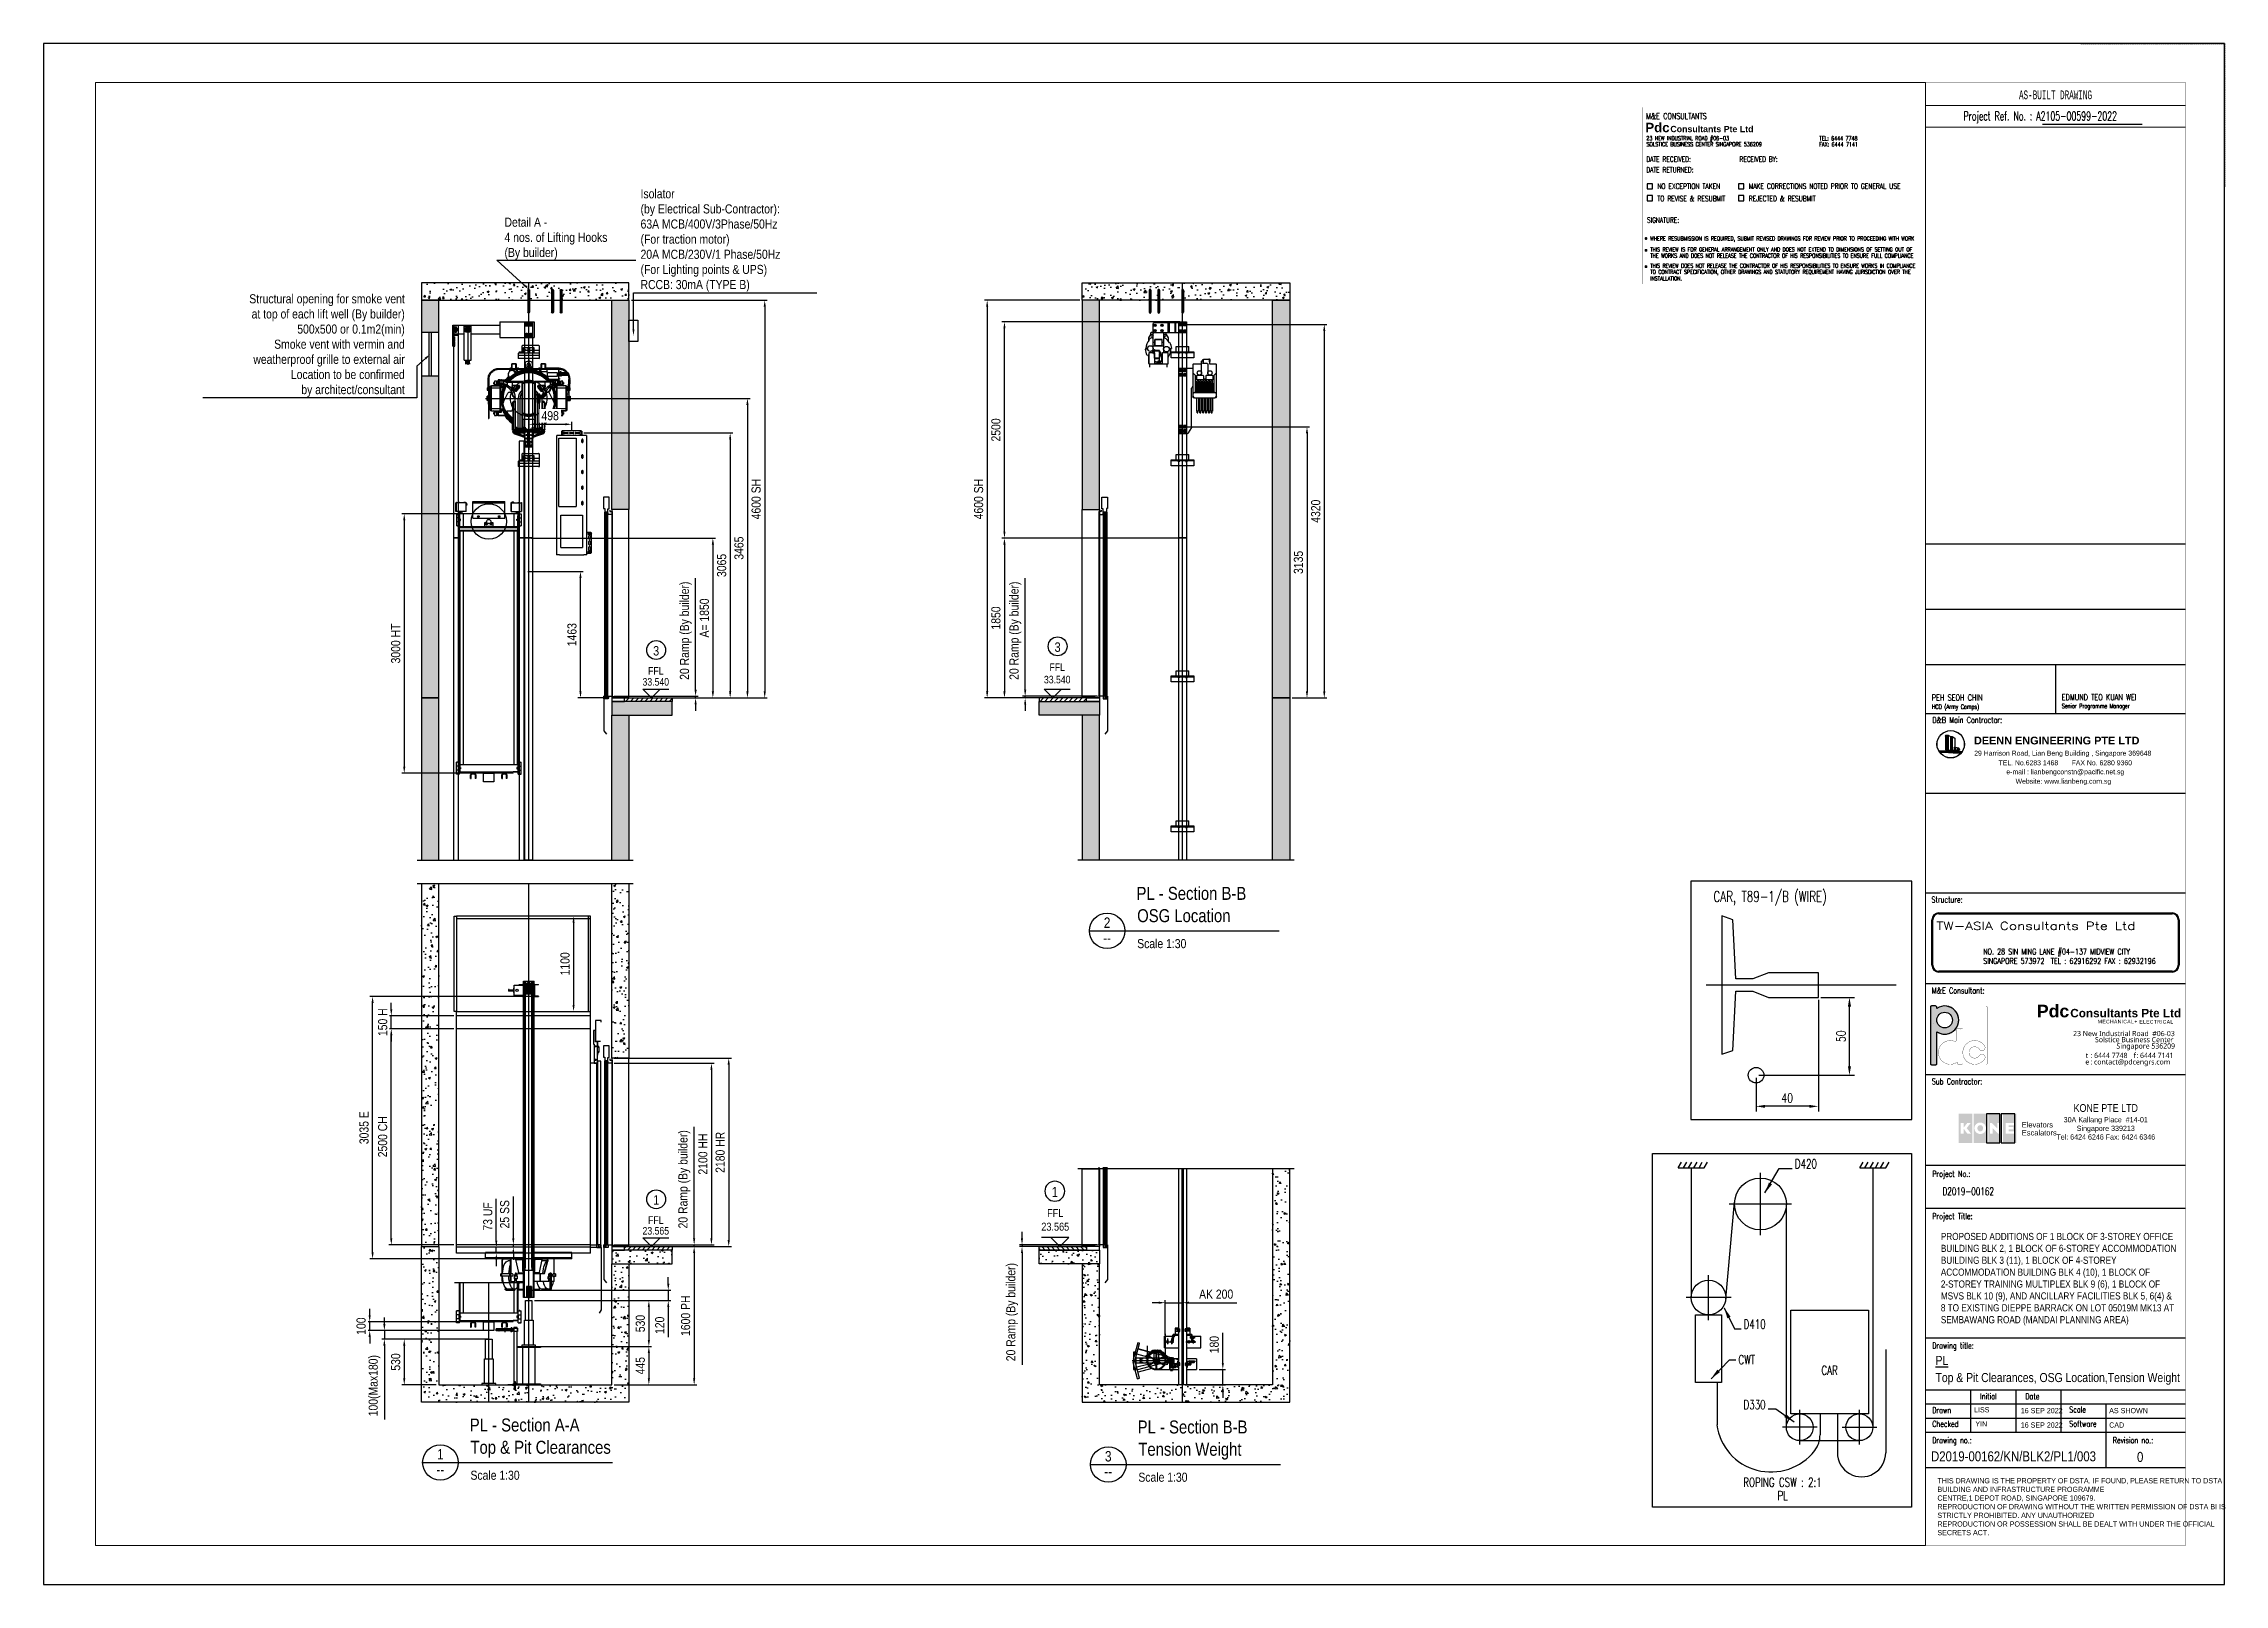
# Paper-space layout 'A1' of a CAD drawing. Header units: millimetres. Extents: x -254 to 587, y 453 to 1047.
# The model-space entities are those that its viewports show. They can reach past a viewport. Long polylines and large blocks are cut down to what shows.
import ezdxf
from ezdxf import colors
from ezdxf.entities.mleader import LeaderData, LeaderLine
from ezdxf.enums import TextEntityAlignment as Align
from ezdxf.math import Vec2, Vec3

# ---------------------------------------------------------------- set-up
doc = ezdxf.new("R2010")
doc.units = ezdxf.units.MM
doc.header["$MEASUREMENT"] = 0
for name, pattern in [('ACAD_ISO02W100', [15, 12, -3]), ('ACAD_ISO10W100', [18, 12, -3, 0, -3]), ('CENTER', [50.8, 31.75, -6.35, 6.35, -6.35]), ('DASHED', [0.75, 0.5, -0.25]), ('DE-SELARANG TITLE BLOCK$0$DASHED', [0.75, 0.5, -0.25]), ('HIDDEN', [9.525, 6.35, -3.175])]:
    doc.linetypes.add(name, pattern=pattern)
for name, color, linetype in [('_KTI_CONTROL', 9, 'Continuous'), ('A-_ANOTTBLK----_E-', 7, 'Continuous'), ('A-_ANOTTBLK_--_N', 7, 'Continuous'), ('A-_ANOTTBLK_E-', 8, 'Continuous'), ('CarSlings', 252, 'Continuous'), ('Centerline', 1, 'ACAD_ISO10W100'), ('CONT_25', 1, 'Continuous'), ('CONT_35', 2, 'Continuous'), ('CONT_50', 5, 'Continuous'), ('CONT_70', 4, 'Continuous'), ('CWT', 252, 'Continuous'), ('DASH_25', 1, 'ACAD_ISO02W100'), ('DASHD_25', 1, 'ACAD_ISO10W100'), ('DASHD_35', 2, 'ACAD_ISO10W100'), ('DIM_35', 7, 'Continuous'), ('HATCH_35', 2, 'Continuous'), ('Machinery', 94, 'Continuous'), ('Ropesusp', 5, 'Continuous'), ('TBLK', 7, 'Continuous'), ('TEXT_35', 2, 'Continuous'), ('TEXT_DWGTITLE', 7, 'Continuous'), ('TITBK', 7, 'Continuous'), ('TITLEBLOCK', 7, 'Continuous'), ('TITLEBLOCK TUAS$0$TITLE', 255, 'Continuous')]:
    doc.layers.add(name, color=color, linetype=linetype)
for name, color, linetype, lineweight in [('A-_ANOTTBLK_P', 7, 'Continuous', 9), ('ANOTTBLK', 8, 'Continuous', 5), ('comment', 5, 'Continuous', 25), ('TITLE BLOCK$0$TB', 7, 'Continuous', 13)]:
    doc.layers.add(name, color=color, linetype=linetype, lineweight=lineweight)
doc.styles.add('Arial', font='arial.ttf', dxfattribs={"width": 0.8, "height": 90})
doc.styles.add('Arial Main', font='ARIALN.TTF')
doc.styles.add('Arial Narrow', font='ARIALN.TTF', dxfattribs={"height": 100})
doc.styles.add('ARIAL-N', font='ARIALN.TTF')
doc.styles.add('MtXpl_Trebuchet_MS', font='trebucbd.ttf')
doc.styles.add('PDC', font='arialbd.ttf', dxfattribs={"width": 0.9, "height": 300})
doc.styles.add('PDC-Add', font='trebuc.ttf')
doc.styles.add('ROMANC', font='')
doc.styles.add('RomanD', font='romand__.ttf', dxfattribs={"width": 1.3, "height": 3})
doc.styles.add('Romans', font='romans.shx', dxfattribs={"width": 0.75})
doc.styles.add('ROMANS-1', font='romans.shx', dxfattribs={"width": 0.7})
doc.styles.add('RomanS_6', font='romans__.ttf', dxfattribs={"width": 0.65, "height": 2.25})
doc.styles.add('SIMPLEX', font='simplex.shx', dxfattribs={"width": 0.65})
doc.styles.get("Standard").update_dxf_attribs({"font": 'monotxt.shx'})
doc.styles.add('Text0.7_romans', font='romans.shx', dxfattribs={"width": 0.7})
doc.styles.add('TITLEBLOCK TUAS$0$STYLE-WORKING', font='arial.ttf', dxfattribs={"height": 1.8})
doc.styles.add('X_1368_ TITLE BLK A1$0$X_1368_ TITLE BLK A1$0$Standard', font='txt_____.ttf')
doc.styles.get('ROMANC').set_extended_font_data('@Arial Unicode MS')
doc.dimstyles.new('KONE_30', dxfattribs={"dimscale": 30, "dimtxt": 3.5, "dimasz": 2.5, "dimexe": 1, "dimexo": 1, "dimgap": 1.5, "dimtad": 1, "dimdec": 0, "dimzin": 0, "dimdsep": 46, "dimtxsty": 'ARIAL-N', "dimcen": 0, "dimclrd": 256, "dimclre": 256, "dimclrt": 256, "dimadec": 1, "dimazin": 3, "dimtfac": 1, "dimtdec": 0, "dimtmove": 0, "dimatfit": 0, "dimfxl": 1, "dimtfill": 1, "dimtolj": 1, "dimtzin": 0, "dimarcsym": 0})
doc.dimstyles.new('KONE_mm', dxfattribs={"dimscale": 30, "dimtxt": 3.5, "dimasz": 3.5, "dimexe": 2, "dimexo": 1, "dimgap": 1.5, "dimtad": 1, "dimdec": 0, "dimrnd": 0.5, "dimzin": 0, "dimdsep": 46, "dimtxsty": 'Romans', "dimcen": 0, "dimclrd": 256, "dimclre": 256, "dimclrt": 256, "dimadec": 1, "dimazin": 3, "dimtfac": 1, "dimtdec": 0, "dimtmove": 0, "dimatfit": 3, "dimfxl": 1, "dimtfill": 1, "dimtolj": 1, "dimtzin": 0, "dimarcsym": 0})
pattern_1 = [(50, (-40, 0), (227.731, -19.924), [23.8125, -261.9375]), (355, (-40, 0), (-44.054, 238.821), [19.05, -209.551]), (100.4514, (-21.02, -1.66), (183.6766, 218.897), [20.2375, -222.613]), (46.184, (-40, 63.5), (338.849, -52.553), [35.719, -392.906]), (96.6356, (-11.76, 59.12), (296.755, 309.283), [30.356, -333.92]), (351.184, (-40, 63.5), (296.755, 309.283), [28.575, -314.325]), (21, (-8.25, 47.62), (189.518, -127.8315), [23.8125, -261.9375]), (326, (-8.25, 47.62), (77.2525, 230.235), [19.05, -209.55]), (71.4514, (7.54, 36.97), (266.7705, 102.4035), [20.2375, -222.6124]), (37.5, (-40, 0), (3.8608, 105.6938), [0, -207.01, 0, -212.725, 0, -210.3438]), (7.5, (-40, 0), (83.5246, 125.2257), [0, -121.285, 0, -202.2475, 0, -80.1688]), (327.5, (-110.8, 0), (169.4882, -7.1609), [0, -79.375, 0, -247.65, 0, -328.6125]), (317.5, (-142.55, 0), (185.1615, 31.783), [0, -103.1875, 0, -164.465, 0, -233.3625])]
pattern_2 = [(45, (-40, 0), (-28.0633, 28.0633), [])]

psp = doc.layouts.new('A1')

msp = doc.modelspace()

# ---------------------------------------------------------------- texts
at = {"layer": 'TEXT_35', "linetype": 'Continuous', "ltscale": 0.25, "style": 'ARIAL-N'}
for s, height, p in [('FFL', 87.5, (8854.7, 11563)), ('FFL', 87.5, (13499, 11605.8)), ('33.540', 87.5, (8854.7, 11435.6)), ('33.540', 87.5, (13499, 11461.7)), ('FFL', 92.11, (13476.4, 5291.7)), ('23.565', 87.5, (8854.7, 5086.5)), ('FFL', 87.5, (8854.7, 5210.7)), ('23.565', 92.11, (13476.4, 5134.1))]:
    msp.add_text(s, height=height, dxfattribs=at).set_placement(p, align=Align.MIDDLE)
at = {"layer": 'TEXT_DWGTITLE', "color": 7, "style": 'Arial Main'}
for s, height, p in [('PL - Section B-B', 150, (14416.4, 8914)), ('OSG Location', 150, (14424.1, 8656.2)), ('Scale 1:30', 105, (14424.5, 8355.5)), ('PL - Section A-A', 150, (6702.9, 2765.5)), ('PL - Section B-B', 150, (14429.9, 2742.5)), ('Top & Pit Clearances', 150, (6710.5, 2507.8)), ('Tension Weight', 150, (14437.5, 2484.8)), ('Scale 1:30', 105, (6711, 2207.1)), ('Scale 1:30', 105, (14438, 2184.1))]:
    msp.add_text(s, height=height, dxfattribs=at).set_placement(p)
for s, p in [('2', (14075.9, 8590.1)), ('--', (14075.9, 8413.3)), ('1', (6362.3, 2441.6)), ('3', (14089.3, 2418.6)), ('--', (6362.3, 2264.9)), ('--', (14089.3, 2241.9))]:
    msp.add_text(s, height=120, dxfattribs=at).set_placement(p, align=Align.CENTER)

# ---------------------------------------------------------------- blocks, each defined once
blk = doc.blocks.new('*X117')
at = {"color": 0}
for p, q in [((105083, 16093), (105267, 16278)), ((105083, 16111), (105250, 16278)), ((105083, 16129), (105232, 16278)), ((105083, 16146), (105214, 16278)), ((105083, 16164), (105197, 16278)), ((105083, 16182), (105179, 16278)), ((105083, 16199), (105161, 16278)), ((105083, 16217), (105144, 16278)), ((105083, 16235), (105126, 16278)), ((105083, 16252), (105108, 16278)), ((105083, 16270), (105090, 16278)), ((105083, 16076), (105281, 16274)), ((105083, 16058), (105281, 16257)), ((105083, 16040), (105281, 16239)), ((105083, 16023), (105281, 16221)), ((105083, 16005), (105281, 16203)), ((105083, 15987), (105281, 16186)), ((105083, 15970), (105281, 16168)), ((105083, 15952), (105281, 16150)), ((105083, 15934), (105281, 16133)), ((105083, 15917), (105281, 16115)), ((105083, 15899), (105281, 16097)), ((105083, 15881), (105281, 16080)), ((105083, 15863), (105281, 16062)), ((105083, 15846), (105281, 16044)), ((105083, 15828), (105281, 16027)), ((105083, 15810), (105281, 16009)), ((105083, 15793), (105281, 15991)), ((105083, 15775), (105281, 15974)), ((105083, 15757), (105281, 15956)), ((105083, 15740), (105281, 15938)), ((105083, 15722), (105281, 15921)), ((105083, 15704), (105281, 15903)), ((105083, 15687), (105281, 15885)), ((105083, 15669), (105281, 15868)), ((105083, 15651), (105281, 15850)), ((105083, 15634), (105281, 15832)), ((105083, 15616), (105281, 15815)), ((105083, 15598), (105281, 15797)), ((105083, 15581), (105281, 15779)), ((105083, 15563), (105281, 15762)), ((105083, 15545), (105281, 15744)), ((105083, 15528), (105281, 15726)), ((105083, 15510), (105281, 15709)), ((105083, 15492), (105281, 15691)), ((105083, 15475), (105281, 15673)), ((105083, 15457), (105281, 15655)), ((105083, 15439), (105281, 15638)), ((105083, 15422), (105281, 15620)), ((105083, 15404), (105281, 15602)), ((105083, 15386), (105281, 15585)), ((105083, 15369), (105281, 15567)), ((105083, 15351), (105281, 15549)), ((105083, 15333), (105281, 15532)), ((105083, 15315), (105281, 15514)), ((105083, 15298), (105281, 15496)), ((105083, 15280), (105281, 15479)), ((105083, 15262), (105281, 15461)), ((105084, 15247), (105281, 15443)), ((105102, 15247), (105281, 15426)), ((105120, 15247), (105281, 15408)), ((105137, 15247), (105281, 15390)), ((105155, 15247), (105281, 15373)), ((105173, 15247), (105281, 15355)), ((105191, 15247), (105281, 15337)), ((105208, 15247), (105281, 15320)), ((105226, 15247), (105281, 15302)), ((105244, 15247), (105281, 15284)), ((105261, 15247), (105281, 15267)), ((105279, 15247), (105281, 15249)), ((105438, 16078), (105543, 16182)), ((105438, 16096), (105525, 16182)), ((105438, 16113), (105507, 16182)), ((105438, 16131), (105490, 16182)), ((105438, 16149), (105472, 16182)), ((105438, 16166), (105454, 16182)), ((105438, 16060), (105546, 16168)), ((105438, 16042), (105546, 16150)), ((105438, 16025), (105546, 16132)), ((105438, 16007), (105546, 16115)), ((105438, 15989), (105546, 16097)), ((105438, 15972), (105546, 16079)), ((105438, 15954), (105546, 16062)), ((105438, 15936), (105546, 16044)), ((105438, 15919), (105546, 16026)), ((105438, 15901), (105546, 16009)), ((105438, 15883), (105546, 15991)), ((105438, 15866), (105546, 15973)), ((105438, 15848), (105546, 15956)), ((105438, 15830), (105546, 15938)), ((105438, 15813), (105546, 15920)), ((105438, 15795), (105546, 15903)), ((105438, 15777), (105546, 15885)), ((105438, 15760), (105546, 15867)), ((105438, 15742), (105546, 15850)), ((105438, 15724), (105546, 15832)), ((105438, 15707), (105546, 15814)), ((105438, 15689), (105546, 15797)), ((105438, 15671), (105546, 15779)), ((105438, 15654), (105546, 15761)), ((105438, 15636), (105546, 15743)), ((105438, 15618), (105546, 15726)), ((105438, 15601), (105546, 15708)), ((105438, 15583), (105546, 15690)), ((105438, 15565), (105546, 15673)), ((105438, 15548), (105546, 15655)), ((105438, 15530), (105546, 15637)), ((105438, 15512), (105546, 15620)), ((105438, 15494), (105546, 15602)), ((105438, 15477), (105546, 15584)), ((105438, 15459), (105546, 15567)), ((105438, 15441), (105546, 15549)), ((105438, 15424), (105546, 15531)), ((105438, 15406), (105546, 15514)), ((105438, 15388), (105546, 15496)), ((105438, 15371), (105546, 15478)), ((105438, 15353), (105546, 15461)), ((105438, 15335), (105546, 15443)), ((105438, 15318), (105546, 15425)), ((105438, 15300), (105546, 15408)), ((105438, 15282), (105546, 15390)), ((105438, 15265), (105546, 15372)), ((105441, 15250), (105546, 15355)), ((105459, 15250), (105546, 15337)), ((105476, 15250), (105546, 15319)), ((105494, 15250), (105546, 15302)), ((105512, 15250), (105546, 15284)), ((105529, 15250), (105546, 15266)), ((105686, 15441), (105689, 15445)), ((105686, 15424), (105707, 15445)), ((105686, 15406), (105724, 15445)), ((105686, 15388), (105742, 15445)), ((105686, 15371), (105750, 15435)), ((105686, 15353), (105750, 15418)), ((105686, 15335), (105750, 15400)), ((105686, 15318), (105750, 15382)), ((105686, 15300), (105750, 15364)), ((105686, 15282), (105750, 15347)), ((105686, 15265), (105750, 15329)), ((105686, 15247), (105750, 15311)), ((105692, 15236), (105750, 15294)), ((105710, 15236), (105750, 15276)), ((105728, 15236), (105750, 15258)), ((105745, 15236), (105750, 15241)), ((105886, 15394), (105893, 15401)), ((105886, 15377), (105910, 15401)), ((105886, 15359), (105928, 15401)), ((105886, 15341), (105941, 15396)), ((105886, 15324), (105941, 15378)), ((105886, 15306), (105941, 15360)), ((105886, 15288), (105941, 15343)), ((105886, 15271), (105941, 15325)), ((105886, 15253), (105941, 15307)), ((105892, 15241), (105941, 15290)), ((105910, 15241), (105941, 15272)), ((105928, 15241), (105941, 15254))]:
    blk.add_line(p, q, dxfattribs=at)
blk = doc.blocks.new('*X118')
at = {"color": 0}
for p, q in [((104618, 15191), (104621, 15194)), ((104622, 15182), (104634, 15194)), ((104627, 15174), (104647, 15194)), ((104632, 15165), (104661, 15194)), ((104637, 15157), (104674, 15194)), ((104642, 15149), (104687, 15194)), ((104647, 15141), (104700, 15194)), ((104652, 15133), (104714, 15194)), ((104658, 15125), (104727, 15194)), ((104663, 15117), (104740, 15194)), ((104668, 15109), (104753, 15194)), ((104674, 15101), (104767, 15194)), ((104684, 15098), (104780, 15194)), ((104697, 15098), (104793, 15194)), ((104711, 15098), (104806, 15194)), ((104724, 15098), (104820, 15194)), ((104737, 15098), (104833, 15194)), ((104750, 15098), (104846, 15194)), ((104764, 15098), (104859, 15194)), ((104777, 15098), (104873, 15194)), ((104790, 15098), (104886, 15194)), ((104803, 15098), (104899, 15194)), ((104817, 15098), (104912, 15194)), ((104830, 15098), (104926, 15194)), ((104843, 15098), (104939, 15194)), ((104857, 15098), (104952, 15194)), ((104870, 15098), (104966, 15194)), ((104883, 15098), (104979, 15194)), ((104896, 15098), (104992, 15194)), ((104910, 15098), (105005, 15194)), ((104923, 15098), (105019, 15194)), ((104936, 15098), (105032, 15194)), ((104949, 15098), (105045, 15194)), ((104963, 15098), (105058, 15194)), ((104976, 15098), (105072, 15194)), ((104989, 15098), (105085, 15194)), ((105002, 15098), (105098, 15194)), ((105016, 15098), (105111, 15194)), ((105029, 15098), (105125, 15194)), ((105042, 15098), (105138, 15194)), ((105055, 15098), (105151, 15194)), ((105069, 15098), (105164, 15194)), ((105082, 15098), (105178, 15194)), ((105095, 15098), (105191, 15194)), ((105108, 15098), (105204, 15194)), ((105122, 15098), (105217, 15194)), ((105135, 15098), (105231, 15194)), ((105148, 15098), (105244, 15194)), ((105161, 15098), (105257, 15194)), ((105175, 15098), (105270, 15194)), ((105188, 15098), (105284, 15194)), ((105201, 15098), (105297, 15194)), ((105214, 15098), (105304, 15187)), ((105228, 15098), (105304, 15175)), ((105241, 15098), (105318, 15175)), ((105254, 15098), (105331, 15175)), ((105268, 15098), (105344, 15175)), ((105281, 15098), (105357, 15175)), ((105294, 15098), (105371, 15175)), ((105305, 15082), (105397, 15175)), ((105307, 15098), (105384, 15175)), ((105318, 15082), (105410, 15175)), ((105331, 15082), (105424, 15175)), ((105344, 15082), (105437, 15175)), ((105358, 15082), (105450, 15175)), ((105371, 15082), (105463, 15175)), ((105384, 15082), (105477, 15175)), ((105397, 15082), (105490, 15175)), ((105411, 15082), (105503, 15175)), ((105424, 15082), (105516, 15175)), ((105437, 15082), (105530, 15175)), ((105450, 15082), (105543, 15175)), ((105464, 15082), (105556, 15175)), ((105477, 15082), (105569, 15175)), ((105490, 15082), (105583, 15175)), ((105503, 15082), (105596, 15175)), ((105517, 15082), (105609, 15175)), ((105530, 15082), (105623, 15175)), ((105543, 15082), (105619, 15158)), ((105556, 15082), (105629, 15155)), ((105570, 15082), (105643, 15155)), ((105583, 15082), (105656, 15155)), ((105596, 15082), (105669, 15155)), ((105610, 15082), (105682, 15155)), ((105623, 15082), (105696, 15155)), ((105623, 15069), (105709, 15155)), ((105626, 15059), (105722, 15155)), ((105640, 15059), (105735, 15155)), ((105653, 15059), (105749, 15155)), ((105666, 15059), (105762, 15155)), ((105679, 15059), (105775, 15155)), ((105693, 15059), (105788, 15155)), ((105706, 15059), (105802, 15155)), ((105719, 15059), (105815, 15155)), ((105732, 15059), (105828, 15155)), ((105746, 15059), (105841, 15155)), ((105759, 15059), (105855, 15155)), ((105772, 15059), (105868, 15155)), ((105786, 15059), (105881, 15155)), ((105799, 15059), (105895, 15155)), ((105812, 15059), (105908, 15155)), ((105825, 15059), (105921, 15155)), ((105839, 15059), (105934, 15155)), ((105852, 15059), (105948, 15155)), ((105865, 15059), (105961, 15155)), ((105878, 15059), (105974, 15155)), ((105892, 15059), (105987, 15155)), ((105905, 15059), (106001, 15155)), ((105918, 15059), (106014, 15155)), ((105931, 15059), (106027, 15155)), ((105945, 15059), (106040, 15155)), ((105958, 15059), (106054, 15155)), ((105971, 15059), (106067, 15155)), ((105984, 15059), (106080, 15155)), ((105998, 15059), (106093, 15155)), ((106011, 15059), (106107, 15155)), ((106024, 15059), (106120, 15155)), ((106037, 15059), (106133, 15155)), ((106051, 15059), (106146, 15155)), ((106064, 15059), (106160, 15155)), ((106077, 15059), (106173, 15155)), ((106090, 15059), (106186, 15155)), ((106104, 15059), (106199, 15155)), ((106117, 15059), (106213, 15155)), ((106130, 15059), (106226, 15155)), ((106143, 15059), (106239, 15155)), ((106170, 15059), (106222, 15112)), ((106183, 15059), (106185, 15061))]:
    blk.add_line(p, q, dxfattribs=at)
blk = doc.blocks.new('pdc logo')
at = {"layer": '_KTI_CONTROL'}
h = blk.add_hatch(color=5, dxfattribs=at)
h.dxf.hatch_style = 1
h.paths.add_polyline_path([(2157.64, -611.18, -1), (2152.79, -611.18, -1)], flags=16)
edge = h.paths.add_edge_path()
edge.add_arc((2152.39, -607.24), 0.4, 360, 450)
edge.add_line((2152.39, -606.84), (2151.19, -606.84))
edge.add_arc((2151.19, -607.16), 0.32, 90, 180)
edge.add_line((2150.87, -607.16), (2150.87, -624.62))
edge.add_arc((2151.19, -624.62), 0.32, 180, 270)
edge.add_line((2151.19, -624.94), (2152.47, -624.94))
edge.add_arc((2152.47, -624.62), 0.32, 270, 360)
edge.add_line((2152.79, -624.62), (2152.79, -614.79))
edge.add_arc((2155.21, -611.18), 4.34, 236.10561, 450)
edge.add_arc((2155.21, -611.18), 4.34, 90, 123.89439)
edge.add_line((2152.79, -607.58), (2152.79, -607.24))
blk.add_line((2151.83, -612.12), (2151.83, -612.12), dxfattribs=at)
at = {"layer": '_KTI_CONTROL', "color": 5}
for p, q in [((2160.15, -613.94), (2160.15, -613.94)), ((2166.73, -620.61), (2166.73, -620.61)), ((2166.73, -621.72), (2166.73, -621.72))]:
    blk.add_line(p, q, dxfattribs=at)
at = {"layer": '_KTI_CONTROL'}
blk.add_lwpolyline([(2151.27, -624.94, 0.08, 0.08, 0), (2167.96, -624.94, 0.08, 0.08, 0.414214), (2168.36, -624.54, 0.08, 0.08, 0), (2168.36, -607.24, 0.08, 0.08, 0.414214), (2167.96, -606.84, 0.08, 0.08, 0), (2151.27, -606.84, 0.08, 0, 0.414214), (2150.87, -607.24, 0, 0, 0), (2150.87, -624.54, 0, 0.08, 0.414214)], format="xyseb", close=True, dxfattribs=at)
blk.add_lwpolyline([(2152.79, -607.58), (2152.79, -607.24, 0.414214), (2152.39, -606.84), (2151.19, -606.84, 0.414214), (2150.87, -607.16), (2150.87, -624.62, 0.414214), (2151.19, -624.94), (2152.47, -624.94, 0.414214), (2152.79, -624.62), (2152.79, -614.79, 1.350121), (2155.21, -606.84)], format="xyb", dxfattribs=at)
at = {"layer": '_KTI_CONTROL', "color": 5, "const_width": 0.08}
for points in [[(2159.15, -624.26, 0.604222), (2159.03, -624.19, -1.673231), (2158.32, -617.77, 0.53158), (2158.76, -617.47), (2158.76, -614.06, -0.414214), (2159.16, -613.66), (2160.28, -613.66, -0.414214), (2160.68, -614.06), (2160.68, -624.54, -0.414214), (2160.36, -624.86), (2159.55, -624.86, -0.414214), (2159.15, -624.46)], [(2166.73, -621.72, -0.600855), (2167.53, -623.22, -3.270946), (2167.53, -619.12, -0.600855), (2166.73, -620.61, -0.249332), (2165.93, -620.19, 3.270946), (2165.93, -622.15, -0.249332)]]:
    blk.add_lwpolyline(points, format="xyb", close=True, dxfattribs=at)
blk.add_lwpolyline([(2158.7, -621.17, 1712.893325), (2158.7, -621.17)], format="xyb", dxfattribs=at)
at = {"layer": '_KTI_CONTROL'}
blk.add_circle((2155.21, -611.18), 2.42, dxfattribs=at)
blk.add_arc((2155.21, -611.18), 4.34, 236.10561, 123.89439, dxfattribs=at)
blk = doc.blocks.new('A$C62FE11C2')
at = {"layer": '_KTI_CONTROL', "xscale": 1.25, "yscale": 1.25, "zscale": 1.25}
blk.add_blockref('pdc logo', (-2684.72, 783.68), dxfattribs=at)
at = {"layer": '_KTI_CONTROL', "color": 5, "style": 'PDC'}
blk.add_text('Pdc ', height=4.86, dxfattribs=at).set_placement((44.89, 20.75))
at = {"layer": '_KTI_CONTROL', "color": 7, "style": 'PDC'}
blk.add_text('Consultants Pte Ltd', height=3.24, dxfattribs=at).set_placement((57.75, 20.77))
at = {"layer": 'A-_ANOTTBLK_E-', "color": 7}
for s, style, p in [('23 New Industrial Road  #06-03', 'PDC-Add', (58.84, 13.51)), ('Solstice Business Center', 'PDC-Add', (67.29, 11.16)), ('Singapore 536209', 'PDC-Add', (75.56, 8.71)), (': contact@pdcengrs.com', 'MtXpl_Trebuchet_MS', (65.5, 2.58)), (': 6444 7748 ', 'PDC-Add', (65.54, 5.08)), (': 6444 7141', 'PDC-Add', (83.25, 5.08))]:
    blk.add_text(s, height=2, dxfattribs=dict(at, style=style)).set_placement(p)
at = {"layer": 'A-_ANOTTBLK_E-', "color": 5, "style": 'MtXpl_Trebuchet_MS'}
for s, p in [('e', (63.56, 2.58)), ('t', (63.71, 5.08)), ('f', (82.16, 5.08))]:
    blk.add_text(s, height=2, dxfattribs=at).set_placement(p)
at = {"layer": 'A-_ANOTTBLK_E-', "color": 7, "char_height": 1.3867, "width": 77.2836, "attachment_point": 1, "style": 'X_1368_ TITLE BLK A1$0$X_1368_ TITLE BLK A1$0$Standard'}
for s, insert in [('{\\fArial|b0|i0|c0|p34;\\T1.1;MECHANICAL}', (68.35, 19.8)), ('{\\fArial|b0|i0|c0|p34;\\T1.1;+}', (82.5, 19.8)), ('{\\fArial|b0|i0|c0|p34;\\T1.1;ELECTRICAL    }', (84.4, 19.74))]:
    blk.add_mtext(s, dxfattribs=dict(at, insert=insert))
blk = doc.blocks.new('KONE')
at = {"layer": 'TITLEBLOCK TUAS$0$TITLE'}
h = blk.add_hatch(color=7, dxfattribs=at)
h.paths.add_polyline_path([(-37.44, -5.55), (-32.26, -5.55), (-32.26, 5.71), (-37.44, 5.71)])
h.paths.add_polyline_path([(-35.56, 2.15), (-35.56, 0.32), (-34.14, 2.15), (-32.8, 2.15), (-34.36, 0.17), (-32.69, -2.05), (-34.09, -2.05), (-35.56, -0.06), (-35.56, -2.05), (-36.7, -2.05), (-36.7, 2.15)], flags=16)
h.paths.add_polyline_path([(-31.75, 5.71), (-31.75, -5.55), (-26.57, -5.55), (-26.57, 5.71)])
h.paths.add_polyline_path([(-27.58, 1.67), (-27.42, 1.48), (-27.29, 1.31), (-27.18, 1.12), (-27.09, 0.93), (-27.02, 0.7), (-26.97, 0.5), (-26.94, 0.27), (-26.94, 0.02), (-26.95, -0.21), (-27, -0.46), (-27.05, -0.66), (-27.13, -0.85), (-27.22, -1.04), (-27.34, -1.22), (-27.48, -1.39), (-27.66, -1.58), (-27.88, -1.74), (-28.05, -1.84), (-28.25, -1.94), (-28.45, -2.01), (-28.65, -2.06), (-28.87, -2.1), (-29.08, -2.11), (-29.32, -2.11), (-29.55, -2.09), (-29.76, -2.04), (-29.98, -1.97), (-30.18, -1.89), (-30.36, -1.79), (-30.53, -1.68), (-30.74, -1.51), (-30.92, -1.3), (-31.03, -1.15), (-31.14, -0.97), (-31.23, -0.77), (-31.3, -0.54), (-31.35, -0.33), (-31.38, -0.1), (-31.38, 0.14), (-31.37, 0.38), (-31.33, 0.6), (-31.27, 0.82), (-31.19, 1.02), (-31.09, 1.21), (-30.97, 1.39), (-30.84, 1.55), (-30.7, 1.7), (-30.49, 1.87), (-30.26, 2.01), (-30.09, 2.09), (-29.87, 2.17), (-29.65, 2.23), (-29.44, 2.26), (-29.21, 2.27), (-28.98, 2.27), (-28.76, 2.24), (-28.53, 2.19), (-28.35, 2.14), (-28.15, 2.05), (-27.96, 1.95), (-27.78, 1.83)], flags=16)
h.paths.add_polyline_path([(-29.13, 1.29), (-28.92, 1.26), (-28.72, 1.19), (-28.53, 1.08), (-28.38, 0.94), (-28.24, 0.75), (-28.16, 0.56), (-28.09, 0.32), (-28.07, 0.04), (-28.1, -0.21), (-28.17, -0.44), (-28.27, -0.64), (-28.4, -0.81), (-28.56, -0.94), (-28.75, -1.05), (-28.97, -1.11), (-29.19, -1.13), (-29.4, -1.1), (-29.61, -1.03), (-29.8, -0.92), (-29.94, -0.78), (-30.07, -0.6), (-30.17, -0.38), (-30.23, -0.14), (-30.24, 0.12), (-30.22, 0.37), (-30.15, 0.6), (-30.04, 0.81), (-29.91, 0.97), (-29.74, 1.12), (-29.56, 1.21), (-29.36, 1.27)], flags=0)
h.paths.add_polyline_path([(-26.06, 5.71), (-26.06, -5.55), (-20.88, -5.55), (-20.88, 5.71)])
h.paths.add_polyline_path([(-22.62, 2.15), (-21.56, 2.15), (-21.56, -2.05), (-22.14, -2.05), (-24.31, 0.08), (-24.31, -2.05), (-25.37, -2.05), (-25.37, 2.15), (-24.72, 2.15), (-22.62, 0.1)], flags=16)
h.paths.add_polyline_path([(-20.36, 5.71), (-20.36, -5.55), (-15.18, -5.55), (-15.18, 5.71)])
h.paths.add_polyline_path([(-16.14, 2.15), (-16.14, 1.23), (-18.25, 1.23), (-18.25, 0.52), (-16.39, 0.52), (-16.39, -0.38), (-18.25, -0.38), (-18.25, -1.1), (-16.14, -1.1), (-16.14, -2.05), (-19.38, -2.05), (-19.38, 2.15)], flags=16)
at = {"layer": 'TITLEBLOCK TUAS$0$TITLE', "color": 7}
for points in [[(-21.56, -5.55), (-21.56, 5.71), (-26.74, 5.71), (-26.74, -5.55), (-21.56, -5.55), (-21.56, -5.55)], [(-15.87, -5.55), (-15.87, 5.71), (-21.05, 5.71), (-21.05, -5.55), (-15.87, -5.55), (-15.87, -5.55)]]:
    blk.add_lwpolyline(points, dxfattribs=at)
at = {"layer": 'TBLK', "insert": (19.25, 9.39), "char_height": 2, "width": 52.6633, "attachment_point": 2, "style": 'Arial Narrow'}
blk.add_mtext('{\\H1.5x;KONE PTE LTD \\P}30A Kallang Place  #14-01 \\PSingapore 339213 \\PTel: 6424 6246 Fax: 6424 6346', dxfattribs=at)
at = {"layer": 'TITLEBLOCK TUAS$0$TITLE', "color": 3, "linetype": 'Continuous', "lineweight": 13, "style": 'TITLEBLOCK TUAS$0$STYLE-WORKING'}
for s, p in [('Elevators', (-7.14, 1.47)), ('Escalators', (-6.39, -1.61))]:
    blk.add_text(s, height=2.065, rotation=0.0008, dxfattribs=at).set_placement(p, align=Align.MIDDLE)
blk = doc.blocks.new('A$C82ef6863')
at = {"linetype": 'Continuous'}
for p, q in [((775.89, 354.61), (775.89, 335.76)), ((725.74, 161.63), (826, 161.63)), ((743.15, 75), (743.15, 58.64)), ((760.55, 75), (760.55, 58.64)), ((777.95, 75), (777.95, 58.64))]:
    blk.add_line(p, q, dxfattribs=at)
at = {"color": 7, "ltscale": 0.5}
for p, q in [((730.82, 321.36), (734.68, 321.36)), ((731.16, 320.82), (734.68, 320.82)), ((733.43, 327.41), (734.54, 327.41)), ((733.43, 321.65), (734.54, 321.65)), ((733.43, 321.54), (734.54, 321.54)), ((734.54, 327.41), (735.42, 326.88)), ((734.54, 327.41), (734.54, 321.65)), ((734.54, 321.65), (735.42, 321.67)), ((734.54, 321.54), (735.42, 321.56)), ((734.68, 321.36), (734.63, 321.25)), ((734.63, 321.25), (736.48, 321.25)), ((734.68, 320.82), (734.64, 320.73)), ((734.64, 320.73), (736.49, 320.73)), ((735.42, 326.88), (736.02, 326.88)), ((735.42, 326.88), (735.42, 321.67)), ((735.42, 321.67), (736.02, 321.67)), ((735.42, 321.56), (736.02, 321.56)), ((736.02, 326.88), (736.02, 321.67)), ((736.02, 326.88), (736.99, 326.23)), ((736.02, 321.67), (736.8, 321.68)), ((736.02, 321.56), (736.8, 321.57)), ((736.48, 321.25), (736.42, 321.14)), ((736.42, 321.14), (739.96, 321.14)), ((736.49, 320.73), (736.42, 320.6)), ((736.42, 320.6), (739.58, 320.6)), ((736.8, 322.76), (737.16, 322.76)), ((736.8, 322.76), (736.8, 321.59)), ((736.8, 321.59), (737.16, 321.59)), ((736.8, 321.57), (736.8, 321.48)), ((736.8, 321.48), (737.16, 321.48)), ((736.99, 326.23), (736.99, 322.76)), ((737.16, 322.76), (737.16, 321.59)), ((737.16, 322.76), (737.92, 322.62)), ((737.16, 321.59), (737.92, 321.62)), ((737.17, 321.48), (737.93, 321.51)), ((737.92, 322.62), (737.92, 321.62)), ((737.92, 322.51), (738.22, 322.51)), ((737.92, 321.62), (738.22, 321.62)), ((737.92, 321.51), (738.22, 321.51)), ((738.22, 322.51), (738.42, 322.48)), ((738.22, 322.51), (738.22, 321.62)), ((738.22, 321.62), (738.89, 321.65)), ((738.23, 321.51), (738.89, 321.54)), ((738.89, 321.93), (738.89, 321.65))]:
    blk.add_line(p, q, dxfattribs=at)
for p, q in [((728.23, 238.7), (728.23, 256.2)), ((728.53, 238.7), (728.53, 256.2)), ((730.88, 258.85), (820.87, 258.85)), ((730.88, 258.55), (820.87, 258.55)), ((823.22, 256.2), (823.22, 238.7)), ((823.52, 256.2), (823.52, 238.7)), ((820.87, 236.35), (730.88, 236.35)), ((820.87, 236.05), (730.88, 236.05))]:
    blk.add_line(p, q)
blk.add_lwpolyline([(841, 0), (841, 594), (0, 594), (0, 0)], close=True)
at = {"const_width": 0.05}
for points in [[(826, 15), (826, 579), (20, 579), (20, 15)], [(725.74, 579), (826, 579), (826, 15), (725.74, 15)], [(616.74, 501.31), (716.69, 501.31), (716.69, 569.45), (616.74, 569.45)]]:
    blk.add_lwpolyline(points, close=True, dxfattribs=at)
at = {"color": 7}
for points in [[(617.66, 518.89, 0.569, 0.569, 1), (618.23, 518.89, 0.569, 0.569, 1)], [(617.66, 514.32, 0.569, 0.569, 1), (618.23, 514.32, 0.569, 0.569, 1)], [(617.66, 508.03, 0.569, 0.569, 1), (618.23, 508.03, 0.569, 0.569, 1)]]:
    blk.add_lwpolyline(points, format="xyseb", close=True, dxfattribs=at)
at = {"color": 7, "ltscale": 0.5, "const_width": 0.0279}
for points in [[(733.43, 327.41), (734.54, 327.41), (734.54, 321.65), (733.43, 321.65)], [(735.42, 326.88), (736.02, 326.88), (736.02, 321.67), (735.42, 321.67)], [(736.8, 322.76), (737.16, 322.76), (737.16, 321.59), (736.8, 321.59)], [(737.92, 322.51), (738.22, 322.51), (738.22, 321.62), (737.92, 321.62)]]:
    blk.add_lwpolyline(points, close=True, dxfattribs=at)
at = {"color": 7, "linetype": 'Continuous'}
for points in [[(725.76, 305), (826.02, 305)], [(725.76, 266.63), (826.02, 266.63)], [(725.76, 231.63), (826.02, 231.63)], [(725.76, 196.63), (826.02, 196.63)]]:
    blk.add_lwpolyline(points, dxfattribs=at)
at = {"color": 7, "ltscale": 0.5}
for radius in [5.28, 5.26]:
    blk.add_circle((735.45, 323.88), radius, dxfattribs=at)
for centre, radius, start, end in [((738.33, 321.93), 0.559, 0, 80.55011), ((735.45, 323.88), 5.28, 318.90446, 326.22834)]:
    blk.add_arc(centre, radius, start, end, dxfattribs=at)
for centre, radius, start, end in [((730.88, 256.2), 2.65, 90, 180), ((730.88, 256.2), 2.35, 90, 180), ((820.87, 256.2), 2.65, 0, 90), ((820.87, 256.2), 2.35, 0, 90), ((730.88, 238.7), 2.65, 180, 270), ((730.88, 238.7), 2.35, 180, 270), ((820.87, 238.7), 2.65, 270, 0), ((820.87, 238.7), 2.35, 270, 0)]:
    blk.add_arc(centre, radius, start, end)
at = {"layer": 'A-_ANOTTBLK----_E-', "color": 7}
for p, q in [((725.74, 145), (826, 145)), ((725.74, 95), (826, 95)), ((725.74, 75), (826, 75)), ((725.74, 69.55), (826, 69.55)), ((725.74, 64.09), (826, 64.09)), ((725.74, 58.64), (826, 58.64)), ((725.74, 45), (826, 45))]:
    blk.add_line(p, q, dxfattribs=at)
for points in [[(725.79, 401.19), (826.05, 401.19)], [(725.79, 375.99), (826.05, 375.99)], [(725.76, 354.61), (826.02, 354.61)], [(725.76, 335.76), (826.02, 335.76)], [(795.35, 45), (795.35, 69.55)]]:
    blk.add_lwpolyline(points, dxfattribs=at)
at = {"layer": 'A-_ANOTTBLK_--_N', "color": 7}
blk.add_lwpolyline([(770.81, 562.99), (809.33, 562.99)], dxfattribs=at)
at = {"layer": 'comment'}
for points in [[(620.4, 540.01), (618.35, 540.01), (618.35, 537.96), (620.4, 537.96)], [(655.66, 540.01), (653.61, 540.01), (653.61, 537.96), (655.66, 537.96)], [(620.4, 535.45), (618.35, 535.45), (618.35, 533.4), (620.4, 533.4)], [(655.66, 535.45), (653.61, 535.45), (653.61, 533.4), (655.66, 533.4)]]:
    blk.add_lwpolyline(points, close=True, dxfattribs=at)
at = {"layer": 'Defpoints', "color": 8, "linetype": 'DE-SELARANG TITLE BLOCK$0$DASHED'}
for p, q in [((785.63, 594), (841, 594)), ((785.63, 594), (841, 594)), ((841, 594), (841, 538.63)), ((841, 594), (841, 538.63)), ((841, 0), (841, 55.37)), ((841, 0), (841, 55.37)), ((785.63, 0), (841, 0)), ((785.63, 0), (841, 0)), ((785.63, 0), (841, 0)), ((785.63, 0), (841, 0)), ((785.63, 0), (841, 0)), ((785.63, 0), (841, 0)), ((785.63, 0), (841, 0)), ((785.63, 0), (841, 0)), ((785.63, 0), (841, 0)), ((785.63, 0), (841, 0))]:
    blk.add_line(p, q, dxfattribs=at)
at = {"layer": 'TITLE BLOCK$0$TB', "linetype": 'Continuous'}
for p, q in [((725.74, 570.19), (826, 570.19)), ((725.74, 561.83), (826, 561.83))]:
    blk.add_line(p, q, dxfattribs=at)
at = {"color": 7, "ltscale": 0.5, "xscale": 0.0055876800387864, "yscale": 0.0055876800387864, "zscale": 0.0055886873629114}
for name in ['*X118', '*X117']:
    blk.add_blockref(name, (146.25, 236.44), dxfattribs=at)
blk.add_blockref('KONE', (776, 175.76))
at = {"layer": '_KTI_CONTROL'}
blk.add_blockref('A$C62FE11C2', (723.82, 197.86), dxfattribs=at)
at = {"color": 7, "style": 'Romans', "width": 0.7}
for s, height, p in [('23 NEW INDUSTRIAL ROAD #06-03', 1.5779, (618.09, 556.75)), ('SOLSTICE BUSINESS CENTER SINGAPORE 536209', 1.5779, (618.15, 554.43)), ('TEL: 6444 7748', 1.5779, (684.82, 556.71)), ('FAX: 6444 7141', 1.5779, (684.77, 554.39)), ('THIS REVIEW IS FOR GENERAL ARRANGEMENT ONLY AND DOES NOT EXTEND TO DIMENSIONS OF SETTING OUT OF', 1.5637, (619.58, 513.87)), ('THE WORKS AND DOES NOT RELEASE THE CONTRACTOR OF HIS RESPONSIBILITIES TO ENSURE FULL COMPLIANCE', 1.5637, (619.58, 511.47)), ('WHERE RESUBMISSION IS REQUIRED, SUBMIT REVISED DRAWINGS FOR REVIEW PRIOR TO PROCEEDING WITH WORK ', 1.5637, (619.58, 518.1)), ('THIS REVIEW DOES NOT RELEASE THE CONTRACTOR OF HIS RESPONSIBILITIES TO ENSURE WORKS IN COMPLIANCE', 1.5637, (619.58, 507.61)), ('TO CONTRACT SPECIFICATION, OTHER DRAWINGS AND STATUTORY REQUIREMENT HAVING JURISDICTION OVER THE', 1.5637, (619.58, 505.21)), ('INSTALLATION.', 1.5637, (619.58, 502.68))]:
    blk.add_text(s, height=height, dxfattribs=at).set_placement(p)
at = {"color": 7, "ltscale": 0.5, "style": 'Arial'}
for s, p in [('29 Harrison Road, Lian Beng Building , Singapore 369648', (744.51, 319.51)), ('TEL. No.6283 1468       FAX No. 6280 9360', (753.9, 315.79))]:
    blk.add_text(s, height=1.9, rotation=0.0008, dxfattribs=at).set_placement(p)
for s, p in [('e-mail : lianbengconstn@pacific.net.sg', (779.64, 312.32)), ('Website: www.lianbeng.com.sg', (778.92, 308.7))]:
    blk.add_text(s, height=1.9, rotation=0.0008, dxfattribs=at).set_placement(p, align=Align.CENTER)
at = {"style": 'ARIAL-N'}
for s, p in [('LISS', (744.46, 67.32)), ('16 SEP 2022', (762.47, 67)), ('AS SHOWN', (796.57, 67)), ('YIN', (744.96, 61.88)), ('16 SEP 2022', (762.47, 61.44)), ('CAD', (796.57, 61.44))]:
    blk.add_text(s, height=2, dxfattribs=at).set_placement(p, align=Align.MIDDLE_LEFT)
blk.add_text('D2019-00162/KN/BLK2/PL1/003', height=3.8432, dxfattribs=at).set_placement((727.86, 47.45))
at = {"attachment_point": 1}
for s, insert, char_height, width, style in [('TW-ASIA Consultants Pte Ltd', (729.98, 255.37), 3, 108.7008, 'RomanD'), ('NO. 28 SIN MING LANE #04-137 MIDVIEW CITY ', (748, 245.08), 2.25, 67.0131, 'RomanS_6'), ('SINGAPORE 573972  TEL : 62916292 FAX : 62932196', (748, 241.45), 2.25, 75.9759, 'RomanS_6'), ('0', (807.3, 51.06), 3.84, 91.2185, 'ARIAL-N')]:
    blk.add_mtext(s, dxfattribs=dict(at, insert=insert, char_height=char_height, width=width, style=style))
at = {"insert": (729.6, 88.11), "char_height": 3.5, "attachment_point": 1, "style": 'ARIAL-N'}
blk.add_mtext_dynamic_manual_height_columns('{\\LPL}', width=19.2284, gutter_width=17.5, heights=[0], dxfattribs=at)
at = {"layer": '_KTI_CONTROL', "color": 5, "style": 'PDC'}
blk.add_text('Pdc ', height=3.645, dxfattribs=at).set_placement((617.7, 559.85))
at = {"layer": '_KTI_CONTROL', "color": 7, "style": 'PDC'}
blk.add_text('Consultants Pte Ltd', height=2.43, dxfattribs=at).set_placement((627.34, 559.87))
at = {"layer": 'A-_ANOTTBLK----_E-', "color": 7, "style": 'SIMPLEX', "width": 0.65}
for s, height, p in [('PEH SEOH CHIN', 2.2954, (728.18, 340.74)), ('EDMUND TEO KUAN WEI', 2.2954, (778.31, 340.86)), ('D&B Main Contractor:', 2.2954, (728.34, 332.1)), ('Structure: ', 2.2954, (728.02, 262.84)), ('Project No.:', 2.2954, (728.34, 157.13)), ('Project Title:', 2.2954, (728.32, 140.81)), ('Drawing title:', 2.2954, (728.32, 90.91)), ('Drawn', 2.295, (728.32, 66.05)), ('Initial', 2.295, (746.8, 71.36)), ('Date', 2.295, (764.2, 71.36)), ('Scale', 2.295, (781.15, 66.23)), ('Checked', 2.295, (728.32, 60.73)), ('Software', 2.295, (781.15, 60.77)), ('Drawing no.:', 2.2954, (728.32, 54.41)), ('Revision no.:', 2.2954, (797.93, 54.41))]:
    blk.add_text(s, height=height, dxfattribs=at).set_placement(p)
for s, p in [('M&E Consultant:', (728.16, 228.92)), ('Sub Contractor:', (728.16, 193.92))]:
    blk.add_text(s, height=2.2954, dxfattribs=at).set_placement(p, align=Align.MIDDLE_LEFT)
at = {"layer": 'A-_ANOTTBLK----_E-', "color": 7, "insert": (732.31, 152.98), "char_height": 2.9091, "width": 91.2185, "attachment_point": 1, "rotation": 359.99695, "style": 'ROMANS-1'}
blk.add_mtext('D2019-00162', dxfattribs=at)
at = {"layer": 'A-_ANOTTBLK----_E-', "color": 7, "insert": (731.66, 135.51), "char_height": 2.75, "width": 91.2185, "attachment_point": 1, "rotation": 359.99695}
blk.add_mtext('{\\fArial Narrow|b0|i0|c0|p34;\\C256;PROPOSED ADDITIONS OF 1 BLOCK OF 3-STOREY OFFICE BUILDING BLK 2, 1 BLOCK OF 6-STOREY ACCOMMODATION BUILDING BLK 3 (11), 1 BLOCK OF 4-STOREY ACCOMMODATION BUILDING BLK 4 (10), 1 BLOCK OF 2-STOREY TRAINING MULTIPLEX BLK 9 (6), 1 BLOCK OF MSVS BLK 10 (9), AND ANCILLARY FACILITIES BLK 5, 6(4) & 8 TO EXISTING DIEPPE BARRACK ON LOT 05019M MK13 AT SEMBAWANG ROAD (MANDAI PLANNING AREA)}', dxfattribs=at)
at = {"layer": 'A-_ANOTTBLK_--_N', "color": 7, "width": 0.6}
blk.add_text('AS-BUILT DRAWING', height=3.3884, rotation=0.00083, dxfattribs=at).set_placement((775.87, 572.57), align=Align.CENTER)
at = {"layer": 'A-_ANOTTBLK_--_N', "color": 7, "style": 'SIMPLEX', "width": 0.65}
blk.add_text('Project Ref. No. : A2105-00599-2022', height=3.3884, rotation=0.00083, dxfattribs=at).set_placement((740.4, 564.41))
at = {"layer": 'A-_ANOTTBLK_E-', "color": 7, "style": 'SIMPLEX', "width": 0.65}
for s, p in [('HCD (Army Camps)', (728.23, 337.49)), ('Senior Programme Manager', (778.29, 337.76))]:
    blk.add_text(s, height=1.742, rotation=359.99695, dxfattribs=at).set_placement(p)
at = {"layer": 'A-_ANOTTBLK_P', "insert": (730.34, 40.96), "char_height": 2, "attachment_point": 1, "style": 'ARIAL-N'}
blk.add_mtext_dynamic_manual_height_columns('THIS DRAWING IS THE PROPERTY OF DSTA. IF FOUND, PLEASE RETURN TO DSTA BUILDING AND INFRASTRUCTURE PROGRAMME\\PCENTRE,1 DEPOT ROAD, SINGAPORE 109679.\\PREPRODUCTION OF DRAWING WITHOUT THE WRITTEN PERMISSION OF DSTA BI IS STRICTLY PROHIBITED. ANY UNAUTHORIZED \\PREPRODUCTION OR POSSESSION SHALL BE DEALT WITH UNDER THE OFFICIAL SECRETS ACT.', width=93.2213, gutter_width=1, heights=[0], dxfattribs=at)
at = {"layer": 'ANOTTBLK', "color": 7, "linetype": 'Continuous', "style": 'Romans', "width": 0.65}
for s, height, p in [('M&E CONSULTANTS', 2.2775, (618, 564.94)), ('DATE RECEIVED:', 2.0498, (618.06, 548.42)), ('RECEIVED BY:', 2.0498, (654.02, 548.44)), ('DATE RETURNED:', 2.0498, (618.06, 544.36)), ('NO EXCEPTION TAKEN', 2.0953, (622.33, 537.97)), ('MAKE CORRECTIONS NOTED PRIOR TO GENERAL USE', 2.0953, (657.59, 538.02)), ('TO REVISE & RESUBMIT', 2.0953, (622.33, 533.21)), ('REJECTED & RESUBMIT', 2.0953, (657.59, 533.21)), ('SIGNATURE:', 2.05, (618.36, 524.98))]:
    blk.add_text(s, height=height, dxfattribs=at).set_placement(p)
at = {"layer": 'TITBK', "insert": (729.6, 81.5), "char_height": 3.5, "attachment_point": 1, "style": 'ARIAL-N'}
blk.add_mtext_dynamic_manual_height_columns('Top & Pit Clearances, OSG Location,Tension Weight', width=98.4856, gutter_width=17.5, heights=[0], dxfattribs=at)
at = {"layer": 'TITLEBLOCK', "insert": (744.43, 323.79), "char_height": 3, "width": 149.933, "attachment_point": 7, "line_spacing_factor": 0.72, "style": 'ROMANC'}
blk.add_mtext('{\\fArial|b1|i0|c0|p34;DEENN ENGINEERING PTE LTD}', dxfattribs=at)
blk = doc.blocks.new('M004650412_PL1_TopShaft')
at = {"layer": 'HATCH_35'}
h = blk.add_hatch(dxfattribs=at)
h.set_pattern_fill('AR-CONC', color=254, scale=30)
h.paths.add_polyline_path([(0, 6675), (-1240, 6675), (-1240, 6475), (-4, 6475), (-4, 6565), (0, 6565)])
h = blk.add_hatch(dxfattribs=at)
h.set_pattern_fill('AR-CONC', color=254, scale=30)
h.paths.add_polyline_path([(0, 6675), (1160, 6675), (1160, 6475), (4, 6475), (4, 6565), (0, 6565)])
h = blk.add_hatch(dxfattribs=at)
h.set_pattern_fill('AR-CONC', color=254, scale=30)
h.set_pattern_definition([(50, (-7384.66, -9374.28), (215.178, -18.8256), [22.5, -247.5]), (355, (-7384.66, -9374.28), (-41.6254, 225.6576), [18, -198]), (100.4514, (-7366.73, -9375.85), (173.5527, 206.832), [19.122, -210.3426]), (46.1842, (-7384.66, -9314.28), (320.1724, -49.6558), [33.75, -371.25]), (96.6356, (-7357.98, -9318.42), (280.3986, 292.2356), [28.683, -315.514]), (351.1842, (-7384.66, -9314.28), (280.3986, 292.2356), [27, -297]), (21, (-7354.66, -9329.28), (179.0721, -120.7857), [22.5, -247.5]), (326, (-7354.66, -9329.28), (72.9946, 217.545), [18, -198]), (71.4514, (-7339.73, -9339.34), (252.0667, 96.7593), [19.122, -210.3426]), (37.5, (-7384.66, -9374.28), (3.64796, 99.86816), [0, -195.6, 0, -201, 0, -198.75]), (7.5, (-7384.66, -9374.28), (78.92086, 118.3235), [0, -114.6, 0, -191.1, 0, -75.75]), (327.5, (-7451.56, -9374.28), (160.14673, -6.76646), [0, -75, 0, -234, 0, -310.5]), (317.5, (-7481.56, -9374.28), (174.9559, 30.0315), [0, -97.5, 0, -155.4, 0, -220.5])])
h.paths.add_polyline_path([(960, 1835), (960, 1675), (1660, 1675), (1660, 1835)])
h.paths.add_polyline_path([(-1040, 6475), (-1240, 6475), (-1240, 6100), (-1040, 6100)])
h.paths.add_polyline_path([(960, 4055), (1160, 4055), (1160, 6475), (960, 6475)])
h.paths.add_polyline_path([(-1040, 5600), (-1240, 5600), (-1240, 1875), (-1040, 1875)])
h.paths.add_polyline_path([(1160, 1675), (960, 1675), (960, 0), (1160, 0)])
h.paths.add_polyline_path([(-1040, 1875), (-1240, 1875), (-1240, 0), (-1040, 0)])
h = blk.add_hatch(dxfattribs=at)
h.set_pattern_fill('ANSI31', color=254, scale=12.5)
h.set_pattern_definition([(45, (-40, 3337.5), (-28.0633, 28.0633), [])])
h.paths.add_polyline_path([(1660, 1835), (1110, 1835), (1110, 1875), (1660, 1875)])
at = {"layer": 'CONT_70'}
for points in [[(1160, 6675), (-1240, 6675), (-1240, 6475), (1160, 6475)], [(-1240, 1875), (-1040, 1875), (-1040, 6475), (-1240, 6475)], [(1160, 4055), (960, 4055), (960, 6475), (1160, 6475)], [(-1040, 6100), (-1240, 6100), (-1240, 5600), (-1040, 5600)], [(-1125, 6100), (-1155, 6100), (-1155, 5600), (-1125, 5600)], [(960, 1875), (1160, 1875), (1160, 4055), (960, 4055)], [(960, 1835), (1110, 1835), (1110, 1875), (960, 1875)], [(1660, 1675), (1660, 1835), (960, 1835), (960, 1675)], [(1660, 1835), (1110, 1835), (1110, 1875), (1660, 1875)]]:
    blk.add_lwpolyline(points, close=True, dxfattribs=at)
for points in [[(-1040, 0), (-1040, 1875), (-1240, 1875), (-1240, 0)], [(960, 0), (960, 1675), (1160, 1675), (1160, 0)]]:
    blk.add_lwpolyline(points, dxfattribs=at)
at = {"layer": 'DASHD_25', "ltscale": 30}
blk.add_line((0, 0), (0, 6675), dxfattribs=at)
at = {"layer": 'DASHD_35', "ltscale": 30}
blk.add_line((-1290, 0), (1210, 0), dxfattribs=at)
blk = doc.blocks.new('KONE-MAC-NMX11_51013591-SIDE')
at = {"layer": 'Centerline'}
for p, q in [((0, 449), (0, -595)), ((-501, 0), (501, 0))]:
    blk.add_line(p, q, dxfattribs=at)
at = {"layer": 'DASH_25', "ltscale": 3}
blk.add_circle((0, 0), 210, dxfattribs=at)
at = {"layer": 'Machinery'}
for p, q in [((-344, 347), (-36, 347)), ((-344, 337), (-141, 337)), ((-234, 255), (-234, 255)), ((-219, 313), (-220, 314)), ((-220, 314), (-220, 314)), ((-218, 317), (-218, 337)), ((-217, 317), (-218, 318)), ((-218, 318), (-218, 318)), ((-217, 337), (-217, 317)), ((-213, 350), (-212, 349)), ((-213, 350), (-198, 350)), ((-198, 350), (-197, 349)), ((-197, 349), (-197, 347)), ((-197, 337), (-197, 325)), ((-197, 325), (-197, 321)), ((-195, 353), (-195, 398)), ((-194, 396), (-195, 398)), ((-195, 353), (-194, 352)), ((-194, 352), (-194, 396)), ((-146, 396), (-194, 396)), ((-191, 399), (-192, 401)), ((-192, 401), (-148, 401)), ((-191, 347), (-191, 399)), ((-149, 399), (-191, 399)), ((-150, 297), (-149, 295)), ((-148, 401), (-149, 399)), ((-149, 352), (-149, 399)), ((-145, 398), (-146, 396)), ((-146, 396), (-146, 352)), ((-145, 353), (-146, 352)), ((-145, 353), (-145, 398)), ((-142, 350), (-143, 349)), ((-143, 349), (-143, 347)), ((-143, 349), (-130, 349)), ((-142, 350), (-124, 350)), ((-141, 313), (-141, 337)), ((-141, 328), (-129, 328)), ((-141, 327), (-129, 327)), ((-141, 313), (-129, 313)), ((-130, 349), (-124, 350)), ((-130, 349), (-130, 347)), ((-129, 313), (-129, 337)), ((-129, 337), (129, 337)), ((-123, 348), (-117, 349)), ((-123, 348), (-123, 347)), ((-123, 348), (-119, 347)), ((-117, 349), (-110, 347)), ((-93, 337), (-88, 336)), ((-88, 337), (-88, 336)), ((-57, 337), (-57, 334)), ((-57, 337), (-56, 337)), ((-44, 372), (-44, 347)), ((-43, 371), (-44, 372)), ((-43, 347), (-43, 371)), ((-43, 371), (-43, 371)), ((-43, 337), (-43, 336)), ((-42, 401), (-42, 347)), ((-40, 337), (-40, 336)), ((-39, 337), (-39, 337)), ((-38, 337), (-38, 337)), ((-38, 337), (38, 337)), ((-24, 347), (24, 347)), ((18, 426), (-18, 426)), ((-18, 376), (-18, 390)), ((18, 390), (18, 376)), ((36, 347), (349, 347)), ((38, 337), (38, 337)), ((39, 337), (39, 337)), ((40, 337), (40, 336)), ((42, 347), (42, 401)), ((43, 371), (44, 372)), ((43, 371), (43, 347)), ((43, 371), (43, 371)), ((43, 337), (43, 336)), ((44, 372), (44, 347)), ((56, 337), (57, 337)), ((57, 337), (57, 334)), ((88, 337), (88, 336)), ((88, 336), (93, 337)), ((110, 347), (117, 349)), ((117, 349), (123, 348)), ((119, 347), (123, 348)), ((119, 308), (127, 308)), ((123, 348), (123, 347)), ((124, 350), (142, 350)), ((124, 350), (130, 349)), ((205, 308), (127, 308)), ((206, 307), (127, 307)), ((129, 313), (129, 337)), ((129, 328), (141, 328)), ((129, 327), (141, 327)), ((129, 313), (141, 313)), ((130, 349), (130, 347)), ((130, 349), (143, 349)), ((141, 313), (141, 337)), ((141, 337), (349, 337)), ((142, 350), (143, 349)), ((143, 349), (143, 347)), ((145, 353), (145, 398)), ((146, 396), (145, 398)), ((145, 353), (146, 352)), ((146, 396), (146, 352)), ((194, 396), (146, 396)), ((149, 399), (148, 401)), ((148, 401), (192, 401)), ((149, 352), (149, 399)), ((191, 399), (149, 399)), ((192, 401), (191, 399)), ((191, 347), (191, 399)), ((195, 398), (194, 396)), ((194, 396), (194, 352)), ((195, 353), (194, 352)), ((195, 353), (195, 398)), ((198, 350), (197, 349)), ((345, 349), (197, 349)), ((198, 350), (347, 350)), ((210, 337), (210, 313)), ((211, 336), (211, 312)), ((219, 252), (219, 300)), ((220, 301), (328, 301)), ((329, 300), (329, 252)), ((345, 349), (347, 350)), ((345, 349), (345, 347)), ((349, 221), (349, 337)), ((349, 328), (354, 328)), ((349, 328), (354, 328)), ((349, 308), (354, 308)), ((354, 307), (349, 307)), ((349, 306), (354, 306)), ((354, 297), (349, 297)), ((349, 296), (354, 296)), ((350, 289), (349, 289)), ((349, 288), (350, 288)), ((350, 308), (350, 328)), ((354, 289), (350, 289)), ((350, 257), (350, 289)), ((350, 287), (350, 288)), ((350, 231), (350, 259)), ((354, 257), (350, 257)), ((354, 337), (354, 328)), ((354, 308), (354, 289)), ((354, 306), (362, 306)), ((354, 290), (362, 290)), ((354, 289), (354, 289)), ((354, 289), (355, 288)), ((355, 258), (354, 257)), ((354, 257), (354, 257)), ((355, 337), (355, 329)), ((355, 288), (355, 258)), ((364, 286), (355, 286)), ((364, 259), (355, 259)), ((362, 308), (369, 308)), ((362, 288), (362, 308)), ((369, 307), (362, 307)), ((367, 289), (362, 289)), ((362, 288), (367, 288)), ((364, 287), (364, 287)), ((367, 287), (364, 287)), ((364, 259), (364, 287)), ((364, 259), (364, 287)), ((367, 259), (364, 259)), ((364, 259), (364, 259)), ((367, 289), (367, 288)), ((367, 289), (370, 289)), ((370, 289), (367, 289)), ((367, 289), (367, 289)), ((367, 258), (367, 288)), ((367, 257), (367, 258)), ((370, 257), (367, 257)), ((367, 257), (367, 257)), ((370, 308), (371, 308)), ((370, 289), (370, 308)), ((370, 308), (370, 308)), ((370, 289), (370, 289)), ((370, 289), (371, 287)), ((371, 259), (370, 257)), ((370, 257), (370, 257)), ((371, 308), (371, 288)), ((371, 288), (371, 288)), ((377, 287), (371, 287)), ((371, 259), (371, 287)), ((377, 259), (371, 259)), ((377, 302), (377, 294)), ((377, 300), (434, 300)), ((377, 295), (438, 295)), ((377, 287), (377, 259)), ((381, 283), (381, 263)), ((381, 279), (449, 279)), ((381, 267), (449, 267)), ((447, 300), (449, 300)), ((449, 300), (449, 298)), ((449, 279), (449, 267)), ((-479, 120), (-479, 94)), ((-479, 116), (-479, 115)), ((-479, 111), (-479, 99)), ((-479, 95), (-479, 94)), ((-479, -25), (-479, 25)), ((-479, 25), (-466, 25)), ((-466, 25), (-479, 25)), ((-479, 5), (-448, 5)), ((-476, 117), (-476, 121)), ((-457, 121), (-476, 121)), ((-457, 117), (-476, 117)), ((-476, 113), (-476, 114)), ((-476, 114), (-454, 114)), ((-476, 114), (-454, 114)), ((-454, 113), (-476, 113)), ((-476, 96), (-476, 98)), ((-476, 98), (-454, 98)), ((-476, 97), (-454, 97)), ((-454, 96), (-476, 96)), ((-476, 93), (-457, 93)), ((-470, 17), (-470, 5)), ((-469, 121), (-469, 223)), ((-466, 93), (-466, 19)), ((-463, 93), (-462, 19)), ((-462, 25), (-448, 25)), ((-448, 25), (-462, 25)), ((-459, 223), (-459, 223)), ((-459, 121), (-459, 223)), ((-458, 17), (-458, 5)), ((-457, 121), (-457, 117)), ((-456, 121), (-456, 124)), ((-455, 121), (-455, 125)), ((-450, 125), (-455, 125)), ((-450, 125), (-455, 125)), ((-454, 114), (-454, 120)), ((-454, 114), (-454, 116)), ((-454, 114), (-454, 96)), ((-454, 94), (-454, 96)), ((-454, 94), (-454, 96)), ((-451, 113), (-451, 118)), ((-450, 120), (-450, 136)), ((-450, 136), (-446, 136)), ((-450, 136), (-446, 136)), ((-446, 132), (-450, 132)), ((-450, 131), (-446, 131)), ((-448, 25), (-448, -25)), ((-446, 6), (-448, 6)), ((-446, 136), (-446, -130)), ((-446, 126), (-446, 120)), ((-446, 120), (-330, 120)), ((-431, -145), (-431, 145)), ((-330, 145), (-431, 145)), ((-431, 145), (-330, 145)), ((-404, 182), (-405, 182)), ((-405, 163), (-404, 163)), ((-405, 163), (-405, 182)), ((-396, 182), (-404, 182)), ((-396, 163), (-404, 163)), ((-397, 163), (-397, 182)), ((-396, 160), (-396, 184)), ((-394, 184), (-396, 184)), ((-394, 160), (-396, 160)), ((-394, 197), (-394, 158)), ((-374, 197), (-394, 197)), ((-374, 157), (-394, 157)), ((-374, 197), (-374, 153)), ((-359, 195), (-374, 195)), ((-364, 153), (-374, 153)), ((-364, 145), (-364, 154)), ((-363, 155), (-359, 155)), ((-359, 199), (-359, 156)), ((-357, 199), (-359, 199)), ((-359, 155), (-359, 195)), ((-359, 182), (-359, 182)), ((-359, 178), (-359, 178)), ((-359, 178), (-359, 178)), ((-359, 166), (-359, 166)), ((-359, 166), (-359, 166)), ((-357, 156), (-359, 156)), ((-357, 203), (-357, 199)), ((-355, 203), (-357, 203)), ((-357, 201), (-356, 201)), ((-357, 199), (-357, 156)), ((-356, 157), (-357, 157)), ((-357, 156), (-357, 155)), ((-325, 155), (-357, 155)), ((-355, 201), (-356, 201)), ((-356, 157), (-329, 157)), ((-355, 201), (-355, 203)), ((-352, 199), (-355, 201)), ((-355, 198), (-355, 160)), ((-351, 198), (-355, 198)), ((-355, 160), (-344, 160)), ((-352, 204), (-352, 212)), ((-352, 210), (-349, 210)), ((-350, 201), (-352, 204)), ((-351, 198), (-352, 199)), ((-352, 192), (-352, 178)), ((-352, 192), (-349, 192)), ((-352, 178), (-349, 178)), ((-351, 198), (-348, 197)), ((-350, 199), (-350, 201)), ((-349, 203), (-349, 215)), ((-349, 215), (-277, 215)), ((-329, 213), (-349, 213)), ((-344, 210), (-349, 210)), ((-349, 203), (-346, 202)), ((-349, 192), (-349, 178)), ((-349, 192), (-348, 192)), ((-348, 178), (-349, 178)), ((-348, 192), (-348, 178)), ((-346, 178), (-346, 192)), ((-345, 191), (-346, 192)), ((-345, 191), (-345, 191)), ((-345, 179), (-345, 191)), ((-345, 179), (-345, 179)), ((-344, 210), (-342, 207)), ((-344, 191), (-344, 191)), ((-344, 191), (-335, 191)), ((-344, 179), (-344, 191)), ((-344, 179), (-335, 179)), ((-344, 179), (-344, 179)), ((-344, 160), (-342, 163)), ((-335, 191), (-335, 191)), ((-334, 179), (-335, 179)), ((-330, -145), (-330, 145)), ((-297, 120), (-330, 120)), ((-329, 213), (-328, 212)), ((-327, 171), (-329, 161)), ((-328, 158), (-329, 157)), ((-317, 212), (-328, 212)), ((-328, 158), (-327, 158)), ((-325, 211), (-327, 212)), ((-327, 212), (-297, 212)), ((-327, 172), (-327, 171)), ((-326, 160), (-327, 160)), ((-327, 159), (-327, 159)), ((-326, 209), (-325, 209)), ((-326, 160), (-326, 171)), ((-325, 211), (-325, 211)), ((-325, 211), (-308, 211)), ((-325, 209), (-325, 202)), ((-325, 209), (-308, 209)), ((-325, 201), (-325, 202)), ((-325, 155), (-323, 157)), ((-321, -120), (-321, 120)), ((-320, 150), (-318, 152)), ((-320, 120), (-320, 150)), ((-320, 128), (-320, 120)), ((-300, 128), (-320, 128)), ((-318, 138), (-319, 136)), ((-315, 155), (-318, 154)), ((-318, 152), (-318, 138)), ((-315, 152), (-318, 152)), ((-318, 138), (-301, 138)), ((-317, 212), (-317, 212)), ((-317, 157), (-317, 156)), ((-317, 128), (-317, 120)), ((-315, 135), (-316, 133)), ((-299, 133), (-316, 133)), ((-315, 135), (-315, 152)), ((-315, 135), (-301, 135)), ((-308, 209), (-308, 202)), ((-308, 171), (-308, 202)), ((-308, 202), (-308, 202)), ((-308, 171), (-308, 170)), ((-308, 158), (-306, 170)), ((-301, 213), (-301, 212)), ((-301, 213), (-277, 213)), ((-301, 138), (-301, 135)), ((-298, 137), (-301, 138)), ((-297, 128), (-300, 128)), ((-297, 212), (-297, 211)), ((-296, 209), (-297, 202)), ((-292, 208), (-294, 202)), ((-292, 211), (-292, 210)), ((-292, 211), (-289, 210)), ((-292, -42), (-241, 59)), ((-290, 151), (-290, 150)), ((-258, 199), (-289, 210)), ((-287, 210), (-277, 210)), ((-285, 205), (-287, 199)), ((-286, 168), (-286, 198)), ((-285, 205), (-261, 196)), ((-285, 199), (-260, 190)), ((-283, 207), (-258, 198)), ((-282, 151), (-283, 166)), ((-277, 213), (-277, 210)), ((-261, 220), (-259, 218)), ((-258, 195), (-260, 190)), ((-258, 199), (-258, 198)), ((-254, 198), (-254, 197)), ((-254, 198), (-226, 196)), ((-253, 195), (-254, 188)), ((-254, 188), (-248, 188)), ((-254, 188), (-248, 187)), ((-253, 195), (-246, 195)), ((-251, 197), (-244, 196)), ((-246, 195), (-248, 188)), ((-247, 154), (-247, 187)), ((-244, 131), (-243, 135)), ((-243, 135), (-242, 149)), ((-233, 250), (-235, 249)), ((-235, 249), (-235, 249)), ((-233, 250), (-231, 247)), ((-232, 250), (-230, 248)), ((-230, 121), (-224, 137)), ((-228, 246), (-226, 247)), ((-226, 244), (-225, 246)), ((-223, 70), (-216, 70)), ((-75, 196), (-199, 196)), ((-196, 55), (-189, 26)), ((-191, 103), (-192, 102)), ((-191, 195), (-191, 193)), ((-191, 195), (-76, 195)), ((-191, 193), (-191, 186)), ((-191, 193), (-75, 193)), ((-191, 187), (-76, 187)), ((-191, 186), (-191, 146)), ((-191, 186), (-76, 186)), ((-191, 146), (-188, 145)), ((-191, 134), (-188, 135)), ((-191, 134), (-191, 103)), ((-190, 61), (-189, 62)), ((-189, 132), (-187, 133)), ((-189, 62), (-168, 69)), ((-186, 24), (-158, 24)), ((-183, 25), (-183, 25)), ((-183, 25), (-181, 25)), ((-183, 24), (-160, 24)), ((-181, 25), (-160, 25)), ((-179, 153), (-179, 150)), ((-179, 153), (-116, 153)), ((-179, 150), (-116, 150)), ((-178, 149), (-124, 149)), ((-156, 18), (-166, 18)), ((-166, 11), (-156, 11)), ((-163, 99), (-163, 99)), ((-163, 90), (-160, 91)), ((-160, 91), (-160, 91)), ((-160, 24), (-160, 25)), ((-159, 105), (-155, 102)), ((-158, 98), (-156, 97)), ((-158, 98), (-157, 98)), ((-157, 98), (-155, 102)), ((-157, 98), (-156, 97)), ((-156, 19), (-156, 11)), ((-155, 102), (-152, 101)), ((-155, -40), (-155, 20)), ((-153, 99), (-153, 98)), ((-151, 82), (-151, 85)), ((-147, 85), (-151, 85)), ((-147, 85), (-151, 85)), ((-147, 82), (-151, 82)), ((-147, 87), (-150, 87)), ((-147, 82), (-147, 85)), ((-147, 85), (-147, 85)), ((-139, 90), (-139, 90)), ((-136, 88), (-139, 90)), ((-116, 153), (-116, 150)), ((-116, 149), (-116, 150)), ((-111, 118), (-113, 121)), ((-113, 121), (-113, 121)), ((-112, 143), (-112, 143)), ((-111, 142), (-111, 142)), ((-110, 143), (-110, 144)), ((-110, 144), (-110, 128)), ((-107, 144), (-110, 144)), ((-107, 128), (-110, 128)), ((-110, 128), (-110, 128)), ((-107, 144), (-107, 128)), ((-76, 195), (-75, 196)), ((-75, 193), (-76, 187)), ((-76, 187), (-76, 186)), ((-76, 95), (-76, 186)), ((-75, 94), (-76, 95)), ((-76, 95), (-73, 95)), ((-75, 65), (-75, 66)), ((-75, -347), (-75, 65)), ((-75, 65), (-72, 65)), ((-73, 192), (-73, 186)), ((-73, 95), (-73, 186)), ((-73, 192), (-72, 193)), ((-72, 193), (-72, 180)), ((-72, -170), (-72, 170)), ((-72, -347), (-72, 65)), ((-68, -167), (-68, 167)), ((-53, 183), (-51, 178)), ((-38, 186), (-37, 181)), ((-38, 186), (-38, 186)), ((-12, 189), (-12, 184)), ((-12, 180), (-12, 184)), ((-7, 184), (-12, 184)), ((-7, 180), (-7, 184)), ((-6, 180), (-5, 186)), ((-1, 181), (0, 182)), ((0, 182), (1, 181)), ((5, 186), (6, 180)), ((5, 186), (6, 185)), ((6, 185), (6, 180)), ((6, 185), (11, 185)), ((11, 190), (11, 185)), ((11, 185), (11, 180)), ((68, 167), (68, -167)), ((72, 180), (72, 193)), ((72, 193), (72, 192)), ((73, 186), (72, 192)), ((72, 170), (72, -170)), ((72, 65), (72, -347)), ((75, 65), (72, 65)), ((73, 186), (73, 95)), ((76, 95), (73, 95)), ((199, 196), (75, 196)), ((75, 196), (76, 195)), ((76, 187), (75, 193)), ((75, 193), (191, 193)), ((76, 95), (75, 94)), ((75, 66), (75, 65)), ((75, 65), (75, -347)), ((76, 195), (191, 195)), ((76, 186), (76, 187)), ((191, 187), (76, 187)), ((76, 186), (76, 95)), ((191, 186), (76, 186)), ((96, 45), (95, 45)), ((95, 33), (95, 45)), ((95, 32), (95, 33)), ((95, 32), (95, -45)), ((96, -45), (96, 45)), ((98, 26), (98, -27)), ((101, 28), (99, 28)), ((110, 50), (100, 50)), ((100, 49), (100, 50)), ((100, 49), (124, 49)), ((101, 12), (103, 12)), ((101, -9), (101, 12)), ((102, 44), (102, 28)), ((102, 22), (121, 22)), ((103, 21), (102, 22)), ((102, 12), (102, 22)), ((102, 12), (102, -9)), ((121, 45), (103, 45)), ((120, 21), (103, 21)), ((103, 21), (103, 12)), ((107, 128), (107, 144)), ((107, 144), (110, 144)), ((107, 128), (110, 128)), ((110, 128), (110, 144)), ((110, 144), (110, 143)), ((110, 128), (110, 128)), ((124, 50), (110, 50)), ((110, 50), (110, 50)), ((110, 7), (110, 7)), ((110, 7), (110, 1)), ((110, 7), (110, 1)), ((110, 1), (110, 7)), ((110, 1), (110, 1)), ((110, 1), (110, 1)), ((111, 142), (111, 142)), ((111, 118), (113, 121)), ((112, 147), (112, 147)), ((112, 143), (112, 143)), ((166, 42), (112, 8)), ((113, 121), (113, 121)), ((115, 2), (169, 36)), ((116, 153), (116, 150)), ((116, 153), (179, 153)), ((116, 150), (179, 150)), ((116, 150), (116, 149)), ((117, 4), (117, 1)), ((117, 1), (117, 4)), ((117, 1), (117, 4)), ((117, 1), (117, 1)), ((121, 22), (120, 21)), ((120, 13), (120, 21)), ((120, -22), (120, 6)), ((121, 22), (121, 13)), ((121, 6), (121, -22)), ((122, 28), (122, 44)), ((125, 28), (123, 28)), ((178, 149), (124, 149)), ((124, 49), (124, 50)), ((126, 16), (126, 26)), ((126, -27), (126, 9)), ((128, 45), (128, 45)), ((128, 45), (128, 18)), ((128, 27), (128, 45)), ((128, 27), (132, 26)), ((128, 18), (128, 27)), ((128, 24), (131, 23)), ((128, 23), (132, 22)), ((128, 19), (129, 19)), ((139, 18), (128, 5)), ((143, 16), (128, -1)), ((143, 15), (128, -2)), ((145, 13), (128, -7)), ((128, -7), (128, 11)), ((128, 10), (128, -45)), ((132, 26), (131, 23)), ((131, 23), (132, 22)), ((131, 20), (132, 22)), ((133, 21), (136, 16)), ((136, 88), (139, 90)), ((136, 28), (160, 44)), ((136, 28), (138, 25)), ((138, 24), (184, 56)), ((138, 25), (161, 42)), ((138, 25), (138, 24)), ((138, 24), (138, 24)), ((139, 90), (139, 90)), ((140, 18), (143, 16)), ((143, 20), (144, 17)), ((143, 16), (143, 15)), ((145, 13), (143, 15)), ((152, 23), (144, 17)), ((144, 17), (145, 17)), ((152, 22), (145, 17)), ((147, 14), (145, 17)), ((150, 87), (147, 87)), ((151, 85), (147, 85)), ((151, 85), (147, 85)), ((147, 82), (147, 85)), ((147, 85), (147, 85)), ((151, 82), (147, 82)), ((154, 19), (147, 14)), ((150, 25), (152, 23)), ((151, 82), (151, 85)), ((152, 101), (155, 102)), ((152, 22), (152, 23)), ((154, 19), (152, 22)), ((153, 98), (153, 99)), ((159, 105), (155, 102)), ((157, 98), (155, 102)), ((156, 25), (155, 25)), ((155, 24), (155, 25)), ((155, 20), (155, 24)), ((155, -40), (155, 20)), ((156, 97), (157, 98)), ((156, 97), (158, 98)), ((156, 23), (156, 25)), ((156, 11), (156, 19)), ((156, 18), (166, 18)), ((166, 11), (156, 11)), ((157, 98), (158, 98)), ((158, 29), (170, 36)), ((158, 29), (158, 29)), ((186, 24), (158, 24)), ((163, 90), (160, 91)), ((160, 91), (160, 91)), ((160, 44), (160, 44)), ((160, 31), (169, 36)), ((161, 42), (164, 44)), ((165, 43), (173, 48)), ((165, 43), (177, 24)), ((168, 69), (189, 62)), ((171, 34), (179, 40)), ((171, 33), (179, 39)), ((173, 48), (185, 30)), ((201, 63), (174, 47)), ((177, 24), (185, 30)), ((178, 42), (196, 53)), ((178, 41), (184, 45)), ((178, 41), (186, 45)), ((179, 153), (179, 150)), ((179, 50), (183, 45)), ((184, 28), (183, 28)), ((184, 45), (184, 45)), ((189, 132), (187, 133)), ((191, 146), (188, 145)), ((191, 134), (188, 135)), ((196, 53), (189, 26)), ((191, 195), (191, 193)), ((191, 186), (191, 193)), ((191, 146), (191, 186)), ((191, 103), (191, 134)), ((191, 103), (192, 102)), ((210, 69), (238, 87)), ((223, 70), (216, 70)), ((328, 251), (220, 251)), ((223, 70), (241, 81)), ((230, 121), (224, 137)), ((254, 198), (226, 196)), ((237, 86), (240, 81)), ((237, 86), (241, 81)), ((238, 87), (241, 81)), ((292, -42), (241, 59)), ((242, 149), (243, 135)), ((243, 135), (244, 131)), ((244, 218), (346, 218)), ((244, 196), (251, 197)), ((246, 195), (253, 195)), ((248, 188), (246, 195)), ((246, 99), (247, 103)), ((246, 99), (252, 98)), ((247, 187), (247, 154)), ((247, 103), (253, 102)), ((254, 188), (248, 187)), ((254, 188), (248, 188)), ((352, 217), (249, 217)), ((252, 98), (253, 102)), ((254, 188), (253, 195)), ((254, 197), (254, 198)), ((257, 123), (267, 129)), ((257, 123), (263, 113)), ((258, 199), (289, 210)), ((258, 198), (283, 207)), ((258, 198), (258, 199)), ((258, 195), (260, 190)), ((258, 121), (268, 127)), ((258, 120), (258, 120)), ((258, 120), (261, 115)), ((285, 199), (260, 190)), ((286, 198), (260, 189)), ((261, 196), (285, 205)), ((261, 121), (269, 126)), ((264, 117), (261, 122)), ((261, 121), (263, 117)), ((261, 115), (261, 115)), ((262, 115), (272, 121)), ((271, 122), (263, 117)), ((263, 113), (273, 119)), ((267, 133), (265, 132)), ((275, 115), (265, 132)), ((268, 131), (266, 130)), ((270, 135), (267, 133)), ((267, 133), (277, 116)), ((267, 129), (267, 129)), ((268, 127), (267, 129)), ((267, 128), (267, 129)), ((267, 128), (267, 128)), ((269, 129), (277, 134)), ((271, 163), (270, 159)), ((272, 158), (270, 159)), ((274, 137), (270, 135)), ((270, 135), (273, 131)), ((270, 127), (275, 130)), ((272, 188), (274, 188)), ((272, 188), (272, 163)), ((275, 158), (272, 158)), ((272, 128), (275, 124)), ((273, 153), (276, 153)), ((278, 126), (273, 123)), ((274, 188), (275, 188)), ((274, 188), (274, 163)), ((275, 135), (274, 134)), ((274, 134), (275, 133)), ((274, 121), (282, 126)), ((275, 119), (274, 118)), ((275, 190), (275, 158)), ((275, 190), (275, 190)), ((275, 156), (275, 158)), ((276, 155), (275, 155)), ((275, 155), (275, 155)), ((275, 155), (276, 155)), ((277, 134), (275, 135)), ((275, 130), (278, 126)), ((277, 116), (275, 115)), ((276, 189), (276, 191)), ((276, 189), (276, 142)), ((286, 194), (277, 194)), ((277, 134), (282, 126)), ((278, 134), (277, 134)), ((277, 123), (280, 118)), ((280, 118), (277, 116)), ((291, 192), (279, 192)), ((280, 130), (280, 131)), ((280, 118), (289, 123)), ((282, 127), (282, 127)), ((282, 126), (282, 126)), ((287, 199), (285, 205)), ((286, 194), (286, 198)), ((292, 211), (289, 210)), ((292, 211), (292, 210)), ((292, 208), (294, 202)), ((294, 132), (294, 189)), ((294, 158), (294, 162)), ((297, 202), (296, 209)), ((327, 212), (297, 212)), ((297, 212), (297, 211)), ((300, 128), (297, 128)), ((330, 120), (297, 120)), ((301, 138), (298, 137)), ((299, 133), (316, 133)), ((317, 128), (300, 128)), ((318, 138), (301, 138)), ((301, 135), (301, 138)), ((315, 135), (301, 135)), ((306, 170), (308, 158)), ((308, 211), (325, 211)), ((308, 202), (308, 209)), ((308, 209), (325, 209)), ((308, 171), (308, 202)), ((308, 171), (308, 170)), ((315, 155), (318, 154)), ((315, 152), (318, 152)), ((315, 135), (315, 152)), ((316, 133), (315, 135)), ((316, 217), (316, 215)), ((329, 215), (316, 215)), ((316, 215), (316, 214)), ((316, 214), (329, 214)), ((317, 156), (317, 157)), ((317, 128), (320, 128)), ((317, 120), (317, 128)), ((318, 138), (318, 152)), ((318, 152), (320, 150)), ((319, 136), (318, 138)), ((320, 120), (320, 150)), ((320, 120), (320, 128)), ((321, 120), (321, -120)), ((323, 157), (325, 155)), ((327, 212), (325, 211)), ((325, 211), (325, 211)), ((325, 209), (326, 209)), ((325, 202), (325, 209)), ((325, 201), (325, 202)), ((325, 155), (357, 155)), ((326, 160), (326, 171)), ((327, 160), (326, 160)), ((327, 172), (327, 171)), ((327, 171), (329, 161)), ((327, 159), (327, 159)), ((328, 158), (327, 158)), ((329, 157), (328, 158)), ((329, 217), (329, 215)), ((329, 215), (329, 214)), ((329, 157), (356, 157)), ((431, 145), (330, 145)), ((330, -145), (330, 145)), ((330, 120), (446, 120)), ((334, 179), (335, 179)), ((335, 191), (344, 191)), ((335, 191), (335, 191)), ((344, 179), (335, 179)), ((344, 160), (342, 163)), ((347, 209), (344, 207)), ((344, 191), (344, 191)), ((344, 191), (344, 179)), ((344, 179), (344, 179)), ((344, 160), (355, 160)), ((346, 192), (345, 191)), ((345, 191), (345, 191)), ((345, 191), (345, 179)), ((345, 179), (345, 179)), ((346, 178), (346, 192)), ((347, 218), (349, 218)), ((347, 217), (347, 218)), ((347, 209), (347, 217)), ((349, 206), (348, 206)), ((351, 198), (348, 198)), ((349, 195), (348, 195)), ((348, 195), (348, 178)), ((349, 178), (348, 178)), ((349, 231), (354, 231)), ((349, 231), (354, 231)), ((349, 221), (354, 221)), ((349, 221), (354, 221)), ((349, 220), (349, 218)), ((350, 206), (349, 206)), ((352, 195), (349, 195)), ((349, 178), (349, 195)), ((352, 178), (349, 178)), ((350, 206), (350, 217)), ((352, 208), (350, 206)), ((352, 208), (352, 217)), ((352, 178), (352, 195)), ((354, 231), (354, 221)), ((355, 230), (355, 222)), ((357, 203), (355, 201)), ((355, 201), (356, 201)), ((355, 201), (355, 198)), ((355, 198), (355, 198)), ((355, 160), (355, 198)), ((356, 201), (357, 201)), ((357, 157), (356, 157)), ((357, 201), (357, 203)), ((357, 199), (357, 201)), ((359, 199), (357, 199)), ((357, 199), (357, 156)), ((357, 199), (357, 156)), ((357, 199), (357, 156)), ((359, 196), (357, 196)), ((359, 177), (357, 177)), ((359, 174), (357, 174)), ((359, 171), (357, 171)), ((359, 159), (357, 159)), ((359, 156), (357, 156)), ((357, 155), (357, 156)), ((358, 199), (358, 156)), ((358, 199), (358, 156)), ((358, 199), (358, 156)), ((359, 199), (359, 156)), ((374, 195), (359, 195)), ((359, 195), (359, 155)), ((359, 182), (359, 182)), ((359, 178), (359, 178)), ((359, 178), (359, 178)), ((359, 166), (359, 166)), ((359, 166), (359, 166)), ((359, 155), (363, 155)), ((364, 145), (364, 154)), ((374, 153), (364, 153)), ((394, 197), (374, 197)), ((374, 153), (374, 197)), ((394, 157), (374, 157)), ((394, 158), (394, 197)), ((394, 184), (396, 184)), ((394, 160), (396, 160)), ((396, 184), (396, 160)), ((396, 182), (404, 182)), ((396, 163), (404, 163)), ((397, 182), (397, 163)), ((404, 182), (404, 182)), ((404, 163), (404, 163)), ((404, 182), (404, 163)), ((431, 145), (431, -145)), ((446, 136), (450, 136)), ((446, 136), (450, 136)), ((446, -130), (446, 136)), ((450, 132), (446, 132)), ((446, 131), (450, 131)), ((446, 120), (446, 126)), ((463, 50), (446, 50)), ((446, 6), (448, 6)), ((448, 25), (462, 25)), ((448, 25), (462, 25)), ((448, -25), (448, 25)), ((462, 10), (448, 10)), ((479, 5), (448, 5)), ((450, 120), (450, 136)), ((450, 125), (455, 125)), ((450, 125), (455, 125)), ((451, 118), (451, 113)), ((454, 120), (454, 114)), ((454, 116), (454, 114)), ((454, 114), (476, 114)), ((454, 114), (476, 114)), ((454, 96), (454, 114)), ((476, 113), (454, 113)), ((454, 98), (476, 98)), ((454, 97), (476, 97)), ((476, 96), (454, 96)), ((454, 96), (454, 94)), ((454, 96), (454, 94)), ((455, 125), (455, 121)), ((456, 124), (456, 121)), ((461, 212), (457, 121)), ((476, 121), (457, 121)), ((457, 117), (457, 121)), ((476, 117), (457, 117)), ((457, 93), (476, 93)), ((462, 93), (463, 27)), ((463, 27), (462, 26)), ((462, 5), (462, 26)), ((463, 215), (463, 218)), ((464, 226), (464, 224)), ((464, 224), (464, 218)), ((465, 93), (466, 27)), ((467, 27), (467, 26)), ((467, 5), (467, 26)), ((467, 25), (479, 25)), ((467, 25), (479, 25)), ((479, 10), (467, 10)), ((476, 211), (472, 121)), ((474, 224), (474, 226)), ((474, 224), (474, 224)), ((474, 224), (474, 218)), ((475, 214), (475, 217)), ((476, 121), (476, 117)), ((476, 114), (476, 113)), ((479, 94), (479, 120)), ((479, 115), (479, 116)), ((479, 99), (479, 111)), ((479, 94), (479, 95)), ((479, 25), (479, -25)), ((-479, -5), (-448, -5)), ((-479, -10), (-469, -10)), ((-469, -25), (-479, -25)), ((-469, -25), (-479, -25)), ((-470, -5), (-470, -7)), ((-469, -8), (-469, -68)), ((-466, -68), (-467, -232)), ((-463, -68), (-463, -232)), ((-459, -8), (-459, -68)), ((-459, -10), (-448, -10)), ((-448, -25), (-459, -25)), ((-448, -25), (-459, -25)), ((-459, -50), (-446, -50)), ((-458, -5), (-458, -7)), ((-446, -6), (-448, -6)), ((-446, -120), (-446, -130)), ((-330, -120), (-446, -120)), ((-431, -145), (-330, -145)), ((-404, -163), (-405, -163)), ((-405, -182), (-404, -182)), ((-405, -182), (-405, -163)), ((-396, -163), (-404, -163)), ((-396, -182), (-404, -182)), ((-397, -182), (-397, -163)), ((-396, -184), (-396, -161)), ((-394, -161), (-396, -161)), ((-394, -184), (-396, -184)), ((-394, -157), (-374, -157)), ((-394, -159), (-394, -197)), ((-394, -197), (-374, -197)), ((-374, -154), (-374, -197)), ((-374, -154), (-364, -154)), ((-374, -196), (-359, -196)), ((-364, -154), (-364, -145)), ((-359, -155), (-363, -155)), ((-359, -196), (-359, -155)), ((-359, -199), (-359, -156)), ((-359, -156), (-357, -156)), ((-359, -167), (-359, -167)), ((-359, -167), (-359, -167)), ((-359, -179), (-359, -179)), ((-359, -179), (-359, -179)), ((-359, -182), (-359, -182)), ((-357, -199), (-359, -199)), ((-357, -155), (-357, -156)), ((-325, -155), (-357, -155)), ((-357, -199), (-357, -156)), ((-357, -157), (-357, -157)), ((-323, -157), (-357, -157)), ((-356, -198), (-357, -198)), ((-357, -199), (-357, -200)), ((-357, -200), (-289, -200)), ((-356, -198), (-289, -198)), ((-355, -162), (-355, -195)), ((-323, -162), (-355, -162)), ((-355, -195), (-289, -195)), ((-330, -120), (-297, -120)), ((-323, -157), (-325, -155)), ((-323, -162), (-323, -157)), ((-320, -150), (-320, -120)), ((-320, -120), (-320, -128)), ((-300, -128), (-320, -128)), ((-318, -152), (-320, -150)), ((-319, -136), (-318, -138)), ((-318, -138), (-318, -152)), ((-313, -152), (-318, -152)), ((-317, -120), (-317, -128)), ((-316, -133), (-315, -135)), ((-299, -133), (-316, -133)), ((-313, -135), (-313, -152)), ((-313, -135), (-301, -135)), ((-313, -138), (-301, -138)), ((-301, -135), (-301, -138)), ((-301, -138), (-298, -137)), ((-297, -128), (-300, -128)), ((-288, -161), (-291, -163)), ((-289, -195), (-289, -198)), ((-285, -161), (-288, -161)), ((-285, -161), (-279, -157)), ((-270, -204), (-273, -206)), ((-208, -150), (-255, -150)), ((-188, -47), (-188, -130)), ((-158, -44), (-185, -44)), ((-182, -225), (-184, -322)), ((-182, -44), (-182, -45)), ((-182, -44), (-182, -45)), ((-180, -45), (-182, -45)), ((-182, -45), (-182, -45)), ((-160, -45), (-182, -45)), ((-182, -45), (-182, -359)), ((-182, -60), (-182, -219)), ((-180, -45), (-180, -359)), ((-160, -45), (-180, -45)), ((-156, -32), (-166, -32)), ((-166, -39), (-156, -39)), ((-160, -45), (-160, -45)), ((-156, -31), (-156, -39)), ((-156, -359), (-156, -43)), ((-155, -42), (-155, -43)), ((-121, -349), (-121, 0)), ((-121, -349), (-121, 0)), ((-121, 0), (-100, 0)), ((-100, -347), (-100, 0)), ((-100, -347), (-100, 0)), ((-72, -170), (-72, -170)), ((-72, -219), (-72, -178)), ((-72, -225), (-72, -232)), ((-72, -359), (-72, -232)), ((-68, -242), (68, -242)), ((-68, -242), (-68, -362)), ((-11, -185), (-11, -180)), ((-6, -185), (-11, -185)), ((-11, -190), (-11, -185)), ((-6, -185), (-6, -180)), ((-6, -185), (-6, -180)), ((-6, -185), (-6, -185)), ((-1, -182), (-1, -181)), ((1, -181), (1, -182)), ((6, -180), (6, -185)), ((6, -180), (6, -185)), ((6, -185), (11, -185)), ((6, -185), (6, -185)), ((11, -180), (11, -185)), ((11, -190), (11, -185)), ((68, -242), (68, -362)), ((72, -170), (72, -170)), ((72, -219), (72, -178)), ((72, -225), (72, -232)), ((72, -232), (72, -359)), ((96, -45), (95, -45)), ((99, -28), (101, -28)), ((124, -49), (100, -49)), ((100, -49), (100, -50)), ((100, -50), (100, -50)), ((100, -50), (121, -50)), ((100, -347), (100, -50)), ((100, -50), (100, -347)), ((101, -9), (103, -9)), ((102, -22), (102, -9)), ((121, -22), (102, -22)), ((102, -22), (103, -22)), ((102, -29), (102, -44)), ((103, -9), (103, -22)), ((103, -22), (120, -22)), ((103, -45), (121, -45)), ((121, -22), (120, -22)), ((121, -50), (124, -50)), ((121, -50), (121, -349)), ((121, -50), (121, -349)), ((122, -44), (122, -29)), ((123, -28), (125, -28)), ((124, -49), (124, -50)), ((128, -45), (128, -7)), ((128, -45), (128, -45)), ((155, -43), (155, -42)), ((156, -39), (156, -31)), ((156, -32), (166, -32)), ((166, -39), (156, -39)), ((156, -43), (156, -359)), ((158, -44), (185, -44)), ((180, -45), (160, -45)), ((182, -45), (160, -45)), ((160, -45), (160, -45)), ((182, -45), (180, -45)), ((180, -45), (180, -359)), ((182, -44), (182, -45)), ((182, -45), (182, -44)), ((182, -45), (182, -45)), ((182, -45), (183, -45)), ((182, -45), (182, -360)), ((182, -219), (182, -60)), ((184, -322), (182, -225)), ((183, -45), (185, -46)), ((188, -47), (188, -130)), ((208, -150), (255, -150)), ((270, -204), (273, -206)), ((285, -161), (279, -157)), ((288, -161), (285, -161)), ((288, -161), (291, -163)), ((289, -195), (355, -195)), ((289, -195), (289, -198)), ((289, -198), (356, -198)), ((357, -200), (289, -200)), ((297, -120), (330, -120)), ((300, -128), (297, -128)), ((298, -137), (301, -138)), ((299, -133), (316, -133)), ((300, -128), (320, -128)), ((301, -135), (313, -135)), ((301, -138), (301, -135)), ((301, -138), (313, -138)), ((313, -152), (313, -135)), ((313, -152), (318, -152)), ((315, -135), (316, -133)), ((317, -128), (317, -120)), ((318, -138), (319, -136)), ((318, -152), (318, -138)), ((320, -150), (318, -152)), ((320, -128), (320, -120)), ((320, -150), (320, -120)), ((325, -155), (323, -157)), ((357, -157), (323, -157)), ((323, -162), (323, -157)), ((355, -162), (323, -162)), ((325, -155), (357, -155)), ((446, -120), (330, -120)), ((431, -145), (330, -145)), ((330, -145), (431, -145)), ((355, -162), (355, -195)), ((356, -198), (357, -198)), ((357, -156), (357, -155)), ((357, -156), (359, -156)), ((357, -199), (357, -156)), ((357, -157), (357, -157)), ((357, -196), (359, -196)), ((357, -200), (357, -199)), ((363, -155), (359, -155)), ((359, -155), (359, -196)), ((359, -196), (374, -196)), ((364, -154), (364, -145)), ((364, -154), (374, -154)), ((374, -197), (374, -154)), ((374, -157), (394, -157)), ((374, -197), (394, -197)), ((394, -197), (394, -159)), ((394, -161), (396, -161)), ((394, -184), (396, -184)), ((396, -161), (396, -184)), ((396, -163), (404, -163)), ((396, -182), (404, -182)), ((397, -163), (397, -182)), ((404, -163), (404, -182)), ((446, -6), (448, -6)), ((479, -10), (446, -10)), ((446, -130), (446, -120)), ((479, -5), (448, -5)), ((448, -25), (479, -25)), ((479, -25), (448, -25)), ((-201, -278), (-201, -278)), ((-197, -279), (-199, -278)), ((-196, -276), (-197, -279)), ((-193, -294), (-193, -303)), ((-193, -303), (-188, -303)), ((-186, -295), (-189, -295)), ((-189, -295), (-189, -303)), ((-188, -366), (-188, -303)), ((-186, -318), (-188, -318)), ((-188, -326), (-185, -328)), ((-188, -362), (-187, -362)), ((-172, -365), (-188, -365)), ((-188, -366), (-146, -366)), ((-187, -362), (-187, -359)), ((-186, -295), (-186, -318)), ((-184, -318), (-186, -318)), ((-186, -356), (-185, -356)), ((-185, -323), (-184, -324)), ((-184, -323), (-185, -323)), ((-185, -355), (-185, -326)), ((-185, -326), (-185, -326)), ((-185, -356), (-185, -328)), ((-185, -355), (-185, -355)), ((-185, -356), (-185, -356)), ((-185, -387), (-185, -382)), ((-185, -387), (-163, -387)), ((-184, -362), (-184, -358)), ((-182, -359), (-184, -362)), ((-183, -381), (-183, -387)), ((-176, -381), (-183, -381)), ((-183, -382), (-176, -382)), ((-183, -387), (-183, -395)), ((-183, -387), (183, -387)), ((-180, -361), (-182, -364)), ((-182, -364), (-176, -364)), ((-182, -380), (-138, -380)), ((-181, -380), (-175, -380)), ((-180, -359), (-156, -359)), ((-180, -361), (-155, -361)), ((-180, -398), (-180, -398)), ((-180, -398), (-129, -398)), ((-180, -398), (-175, -398)), ((-179, -398), (-179, -398)), ((-179, -398), (-179, -398)), ((-179, -398), (-179, -398)), ((-178, -398), (-178, -398)), ((-177, -398), (-177, -398)), ((-176, -381), (-176, -380)), ((-176, -381), (-176, -382)), ((-176, -387), (-176, -382)), ((-176, -398), (-176, -398)), ((-176, -398), (-175, -399)), ((-174, -404), (-174, -402)), ((-172, -365), (-173, -364)), ((-173, -385), (-173, -381)), ((-173, -405), (-173, -402)), ((-172, -366), (-172, -363)), ((-172, -363), (-172, -364)), ((-171, -408), (-76, -431)), ((-170, -380), (-170, -363)), ((-170, -398), (-170, -402)), ((-170, -405), (-170, -402)), ((-129, -402), (-170, -402)), ((-76, -429), (-170, -405)), ((-157, -363), (-163, -363)), ((-163, -380), (-163, -382)), ((-163, -382), (-135, -382)), ((-163, -387), (-163, -382)), ((-163, -387), (-75, -387)), ((-163, -395), (-163, -387)), ((-163, -395), (-163, -398)), ((-129, -395), (-163, -395)), ((-129, -359), (-155, -359)), ((-155, -359), (-155, -361)), ((-129, -361), (-155, -361)), ((-154, -363), (-131, -363)), ((-149, -415), (-148, -415)), ((-144, -365), (-128, -365)), ((-135, -385), (-135, -382)), ((-134, -398), (-133, -398)), ((-129, -361), (-131, -363)), ((130, -381), (-130, -381)), ((-129, -361), (-129, -359)), ((-129, -398), (-129, -395)), ((-129, -406), (-129, -402)), ((-129, -402), (-129, -406)), ((-129, -402), (-129, -402)), ((-128, -402), (-129, -402)), ((-129, -406), (-128, -406)), ((-129, -406), (-129, -406)), ((-128, -366), (-126, -364)), ((-128, -366), (-71, -366)), ((-128, -366), (-71, -366)), ((-128, -380), (128, -380)), ((-128, -406), (-128, -402)), ((-54, -437), (-127, -408)), ((-127, -408), (-127, -408)), ((-126, -408), (-127, -408)), ((-126, -364), (-73, -364)), ((-126, -408), (-57, -436)), ((-124, -406), (-124, -402)), ((-56, -402), (-124, -402)), ((-55, -433), (-124, -406)), ((-123, -364), (-123, -364)), ((-123, -364), (-123, -366)), ((-117, -395), (-117, -398)), ((-117, -395), (-57, -395)), ((-54, -398), (-117, -398)), ((-76, -350), (-107, -350)), ((-107, -352), (-107, -350)), ((-73, -352), (-107, -352)), ((-72, -347), (-100, -347)), ((-100, -347), (-100, -347)), ((-78, -436), (-71, -438)), ((-76, -364), (-76, -350)), ((-76, -364), (-76, -366)), ((-68, -387), (-75, -387)), ((-74, -441), (-75, -441)), ((-73, -442), (-74, -441)), ((-73, -364), (-73, -352)), ((-73, -364), (-71, -365)), ((-73, -442), (-73, -442)), ((-73, -442), (-73, -442)), ((-71, -442), (-73, -442)), ((-71, -366), (-71, -365)), ((-71, -438), (-71, -438)), ((-71, -438), (-62, -440)), ((-71, -440), (-71, -440)), ((-70, -365), (-69, -365)), ((-70, -441), (-69, -441)), ((-69, -441), (-69, -441)), ((-68, -359), (68, -359)), ((-68, -362), (68, -362)), ((-68, -363), (-68, -362)), ((-68, -363), (68, -363)), ((-65, -385), (-65, -382)), ((-62, -440), (-63, -434)), ((62, -380), (-62, -380)), ((-58, -445), (-62, -443)), ((-62, -444), (-62, -444)), ((-60, -446), (-56, -447)), ((-57, -387), (-57, -395)), ((-56, -402), (-55, -433)), ((-56, -447), (-56, -448)), ((-56, -448), (-56, -448)), ((-55, -448), (-56, -448)), ((-55, -448), (-56, -448)), ((-55, -448), (-55, -448)), ((-53, -438), (-54, -437)), ((-53, -438), (-54, -437)), ((-50, -439), (-53, -438)), ((-50, -438), (-50, -439)), ((-49, -364), (-49, -370)), ((-49, -447), (-45, -448)), ((-47, -370), (-47, -364)), ((-47, -462), (-45, -475)), ((-45, -471), (-46, -461)), ((-45, -448), (-45, -471)), ((-45, -475), (-44, -479)), ((-40, -553), (-44, -404)), ((-44, -479), (-43, -483)), ((-43, -446), (-43, -447)), ((-43, -483), (-43, -486)), ((-43, -486), (-43, -488)), ((-43, -488), (-43, -490)), ((-43, -490), (-42, -492)), ((-42, -492), (-42, -494)), ((-42, -494), (-42, -495)), ((-42, -494), (-42, -494)), ((-42, -495), (-42, -495)), ((-42, -495), (-42, -496)), ((-39, -354), (-39, -356)), ((-39, -354), (-26, -354)), ((-26, -356), (-39, -356)), ((-26, -356), (-26, -354)), ((-18, -364), (-18, -370)), ((-16, -370), (-16, -364)), ((-13, -560), (-9, -387)), ((9, -416), (-9, -416)), ((-6, -405), (-6, -387)), ((-6, -405), (6, -405)), ((0, -407), (0, -407)), ((6, -387), (6, -405)), ((13, -560), (9, -387)), ((16, -364), (16, -370)), ((18, -370), (18, -364)), ((26, -354), (26, -356)), ((26, -354), (39, -354)), ((39, -356), (26, -356)), ((39, -356), (39, -354)), ((40, -553), (44, -404)), ((42, -491), (43, -489)), ((42, -493), (42, -491)), ((42, -494), (42, -493)), ((42, -495), (42, -494)), ((42, -495), (42, -495)), ((43, -447), (43, -446)), ((43, -484), (44, -480)), ((43, -487), (43, -484)), ((43, -489), (43, -487)), ((44, -480), (45, -476)), ((45, -448), (49, -447)), ((45, -471), (45, -448)), ((46, -461), (45, -471)), ((45, -476), (47, -462)), ((47, -364), (47, -370)), ((49, -370), (49, -364)), ((53, -438), (50, -439)), ((50, -439), (50, -438)), ((54, -437), (53, -438)), ((54, -437), (53, -438)), ((117, -398), (54, -398)), ((127, -408), (54, -437)), ((55, -433), (56, -402)), ((124, -406), (55, -433)), ((56, -448), (55, -448)), ((56, -448), (55, -448)), ((124, -402), (56, -402)), ((56, -447), (60, -446)), ((56, -448), (56, -447)), ((56, -448), (56, -448)), ((57, -395), (57, -387)), ((57, -395), (117, -395)), ((57, -436), (126, -408)), ((62, -443), (58, -445)), ((63, -434), (62, -440)), ((62, -440), (71, -438)), ((62, -444), (62, -444)), ((65, -385), (65, -382)), ((68, -362), (68, -363)), ((75, -387), (68, -387)), ((69, -365), (70, -365)), ((70, -441), (69, -441)), ((69, -441), (69, -441)), ((71, -365), (73, -364)), ((71, -365), (71, -366)), ((71, -366), (128, -366)), ((71, -438), (78, -436)), ((71, -438), (71, -438)), ((71, -440), (71, -440)), ((72, -442), (71, -442)), ((100, -347), (72, -347)), ((73, -352), (107, -352)), ((73, -352), (73, -364)), ((73, -364), (126, -364)), ((74, -441), (72, -442)), ((73, -442), (73, -442)), ((73, -442), (73, -442)), ((75, -441), (74, -441)), ((75, -387), (163, -387)), ((76, -350), (107, -350)), ((76, -350), (76, -364)), ((76, -364), (76, -366)), ((170, -405), (76, -429)), ((76, -431), (171, -408)), ((100, -347), (100, -347)), ((107, -350), (107, -352)), ((117, -398), (117, -395)), ((123, -364), (123, -366)), ((123, -364), (123, -364)), ((124, -402), (124, -406)), ((126, -364), (128, -366)), ((127, -408), (126, -408)), ((127, -408), (127, -408)), ((128, -365), (144, -365)), ((129, -402), (128, -402)), ((128, -402), (128, -406)), ((128, -406), (129, -406)), ((155, -359), (129, -359)), ((129, -361), (129, -359)), ((155, -361), (129, -361)), ((131, -363), (129, -361)), ((163, -395), (129, -395)), ((129, -398), (129, -395)), ((129, -398), (180, -398)), ((129, -402), (129, -402)), ((170, -402), (129, -402)), ((129, -406), (129, -402)), ((129, -402), (129, -406)), ((129, -406), (129, -406)), ((130, -381), (130, -382)), ((131, -363), (156, -363)), ((133, -398), (134, -398)), ((135, -382), (163, -382)), ((135, -385), (135, -382)), ((138, -380), (182, -380)), ((146, -366), (188, -366)), ((155, -359), (155, -361)), ((155, -361), (180, -361)), ((156, -359), (180, -359)), ((163, -363), (159, -363)), ((163, -380), (163, -382)), ((163, -387), (163, -382)), ((185, -387), (163, -387)), ((163, -387), (163, -395)), ((163, -398), (163, -395)), ((170, -380), (170, -363)), ((170, -402), (170, -398)), ((170, -402), (170, -405)), ((172, -364), (171, -363)), ((172, -363), (172, -366)), ((172, -365), (173, -364)), ((188, -365), (172, -365)), ((173, -381), (173, -385)), ((173, -402), (173, -405)), ((174, -404), (174, -402)), ((175, -380), (181, -380)), ((175, -398), (175, -398)), ((175, -398), (175, -398)), ((182, -364), (176, -364)), ((176, -380), (176, -381)), ((183, -381), (176, -381)), ((176, -382), (176, -381)), ((176, -382), (183, -382)), ((176, -382), (176, -387)), ((178, -398), (179, -398)), ((182, -364), (180, -361)), ((184, -362), (182, -360)), ((183, -387), (183, -381)), ((183, -395), (183, -387)), ((186, -318), (184, -318)), ((185, -323), (184, -323)), ((184, -324), (185, -323)), ((184, -362), (184, -358)), ((185, -326), (185, -326)), ((185, -355), (185, -326)), ((185, -328), (188, -326)), ((185, -356), (185, -328)), ((185, -355), (185, -355)), ((185, -356), (185, -356)), ((185, -356), (186, -356)), ((185, -387), (185, -382)), ((186, -295), (189, -295)), ((186, -318), (186, -295)), ((186, -318), (188, -318)), ((187, -359), (187, -362)), ((188, -362), (187, -362)), ((188, -303), (193, -303)), ((188, -366), (188, -303)), ((189, -303), (189, -295)), ((193, -294), (193, -303)), ((196, -276), (197, -279)), ((199, -278), (197, -279)), ((201, -278), (201, -278)), ((-16, -562), (-30, -562)), ((-30, -562), (-16, -562)), ((-30, -562), (-30, -562)), ((-16, -562), (30, -562)), ((-16, -562), (-16, -562)), ((-13, -560), (13, -560)), ((16, -562), (30, -562)), ((16, -562), (16, -562)), ((30, -562), (30, -562))]:
    blk.add_line(p, q, dxfattribs=at)
for points in [[(-234, 255), (-234, 255), (-234, 255), (-234, 254), (-234, 254), (-234, 254), (-234, 253), (-234, 253), (-234, 253), (-234, 252), (-234, 252)], [(-219, 316), (-219, 315), (-219, 315), (-219, 315), (-219, 315), (-220, 314), (-220, 314), (-220, 314)], [(-218, 316), (-218, 316), (-219, 316)], [(-218, 317), (-218, 317), (-218, 317), (-218, 317), (-218, 317), (-218, 317), (-218, 317), (-218, 317), (-218, 317), (-218, 317), (-218, 316)], [(-355, 201), (-355, 201), (-355, 201), (-355, 201), (-355, 201), (-355, 201), (-355, 201)], [(-352, 204), (-352, 204), (-352, 204), (-352, 204), (-352, 204), (-352, 204), (-352, 204)], [(-234, 252), (-234, 252), (-234, 251), (-234, 251), (-234, 251), (-234, 251), (-234, 250)], [(-234, 250), (-234, 250), (-234, 250)], [(-112, 147), (-112, 147), (-112, 147), (-112, 147), (-112, 147), (-112, 147), (-112, 147)], [(-76, 195), (-75, 195), (-75, 195), (-75, 195), (-75, 195), (-75, 195), (-75, 195)], [(75, 195), (75, 195), (75, 195), (75, 195), (75, 195), (75, 195), (76, 195)], [(112, 147), (112, 147), (112, 147), (112, 147), (112, 147), (112, 147), (112, 147)], [(160, 44), (160, 44), (160, 44), (160, 44), (160, 44), (160, 44), (160, 44)], [(-175, -399), (-175, -400), (-174, -402), (-174, -402)], [(-133, -398), (-131, -398), (-130, -399), (-129, -400), (-129, -402), (-129, -402)], [(-73, -442), (-72, -442), (-72, -442), (-71, -442), (-70, -442), (-69, -441)], [(-71, -438), (-71, -438), (-71, -438), (-71, -438)], [(-71, -440), (-71, -440), (-70, -440), (-70, -440)], [(-70, -440), (-67, -441), (-64, -442), (-62, -444)], [(-69, -441), (-68, -441), (-67, -441)], [(-62, -444), (-62, -445), (-61, -445), (-61, -446), (-60, -446), (-60, -446)], [(-56, -448), (-54, -449), (-52, -451), (-50, -453), (-48, -456), (-47, -459), (-47, -462)], [(-45, -442), (-45, -443), (-44, -444), (-43, -446)], [(43, -446), (44, -444), (45, -443), (45, -442)], [(47, -462), (47, -459), (48, -456), (50, -453), (52, -451), (54, -449), (56, -448)], [(60, -446), (61, -446), (61, -446), (62, -445), (62, -445), (62, -444)], [(62, -444), (64, -442), (67, -441), (70, -440)], [(67, -441), (68, -441), (69, -441)], [(69, -441), (70, -442), (71, -442), (71, -442), (72, -442), (73, -442)], [(70, -440), (70, -440), (71, -440), (71, -440)], [(71, -438), (71, -438), (71, -438), (71, -438)], [(100, -347), (100, -347), (100, -347), (100, -347), (100, -347), (100, -347), (100, -347)], [(129, -402), (129, -402), (129, -400), (130, -399), (131, -398), (133, -398)], [(174, -402), (174, -402), (175, -400), (175, -399), (176, -398), (178, -398)]]:
    blk.add_lwpolyline(points, dxfattribs=at)
for centre, radius in [((-30, 354), 7.8), ((30, 354), 7.8), ((135, 320), 5), ((-170, 15), 5), ((170, 15), 5), ((178, 32), 5), ((178, 32), 4.4), ((-170, -35), 5), ((170, -35), 5), ((-145, -342), 10), ((-50, -342), 10), ((-26, -424), 6), ((-26, -464), 6), ((-26, -504), 6.5), ((-26, -424), 5.5), ((-26, -464), 5.5), ((25, -424), 6), ((25, -464), 6), ((25, -504), 6.5), ((25, -424), 5.5), ((25, -464), 5.5), ((50, -342), 10), ((145, -342), 10), ((-26, -544), 6), ((-26, -544), 5.5), ((25, -544), 6), ((25, -544), 5.5)]:
    blk.add_circle(centre, radius, dxfattribs=at)
for centre, radius, start, end in [((0, 0), 320, 38.1821, 141.8179), ((0, 0), 319, 38.3241, 141.6759), ((-194, 277), 45.7, 124.9655, 207.8238), ((-194, 277), 45.7, 124.9233, 207.8602), ((-194, 277), 44, 19.9066, 230.0934), ((0, 0), 309, 39.6789, 140.3211), ((0, 0), 308, 39.8145, 140.1855), ((0, 0), 308, 39.8377, 140.1623), ((-320, 922), 672, 277.3535, 277.5105), ((-239, 253), 5.06, 16.3826, 21.9917), ((-239, 253), 4.97, 21.9962, 25.3333), ((-239, 253), 4.88, 25.3351, 27.7918), ((-239, 253), 5.09, 14.1108, 16.3882), ((-239, 253), 5.08, 7.1139, 14.1159), ((-239, 253), 4.99, 354.7687, 7.083), ((0, 0), 305, 40.258, 139.742), ((0, 0), 301, 40.8303, 139.1697), ((0, 0), 296, 41.6072, 138.3928), ((-223, 318), 5.03, 304.986, 317.1423), ((-213, 345), 5, 89.9701, 157.3861), ((-185, 315), 33.5, 176.3999, 176.696), ((-212, 344), 5, 90.0487, 150.5385), ((0, 0), 325, 118.448, 131.552), ((-197, 352), 3, 270.0033, 359.9967), ((-194, 277), 48.1, 25.2781, 93.7599), ((-191, 396), 3, 90.0284, 179.9018), ((-157, 290), 5, 298.448, 19.9066), ((-210, 413), 133, 295.6023, 295.8249), ((0, 0), 327, 67.4051, 117.7642), ((-245, 484), 213, 295.8607, 296.8847), ((0, 0), 333, 67.6077, 116.8159), ((-149, 396), 3, 0.0982, 89.9716), ((0, 0), 330, 68.9054, 116.8159), ((-143, 352), 3, 180.0033, 269.9967), ((-130, 324), 25.4, 74.1322, 89.9527), ((-124, 324), 25.5, 74.1683, 89.967), ((0, 0), 341, 99.0514, 99.6015), ((0, 0), 339, 97.3322, 99.6018), ((-40, 371), 2.96, 150.6291, 180), ((-18, 401), 25, 90, 180), ((-30, 354), 9, 310.091, 230.0235), ((-38, 317), 19.8, 90.0006, 93.6875), ((0, 390), 18, 0, 180), ((0, 376), 18, 180, 0), ((18, 401), 25, 0, 90), ((30, 354), 9, 310.6848, 229.431), ((38, 317), 19.8, 86.3124, 89.9992), ((40, 371), 2.96, 0, 29.3709), ((0, 0), 339, 80.3982, 82.6678), ((0, 0), 341, 80.3985, 81.0644), ((124, 324), 25.5, 90.033, 105.8317), ((0, 0), 330, 67.7777, 68.9091), ((130, 324), 25.4, 90.0473, 105.8678), ((127, 304), 3, 90, 247.1039), ((-1, 0), 327, 42.0437, 67.1039), ((143, 352), 3, 270.0033, 359.9967), ((149, 396), 3, 90.0284, 179.9018), ((191, 396), 3, 0.0982, 89.9716), ((197, 352), 3, 180.0033, 269.9967), ((205, 313), 5, 270, 0), ((206, 312), 5, 270, 0), ((215, 337), 5, 175.9006, 180), ((216, 336), 5, 164.2808, 180), ((220, 300), 1, 90, 180), ((328, 300), 1, 0, 90), ((347, 345), 5, 28.2088, 90.0201), ((345, 344), 5.04, 41.1515, 59.8808), ((350, 286), 1, 70.5288, 161.3292), ((350, 260), 1, 198.6708, 289.4712), ((354, 329), 0.6, 270, 0), ((371, 302), 6, 0, 90), ((371, 294), 6, 270, 0), ((377, 283), 4, 0, 90), ((377, 263), 4, 270, 0), ((-466, 9), 10, 95.8137, 96.8515), ((-465, -32), 49.2, 91.7046, 93.0634), ((-465, -18), 37.1, 91.4258, 92.9099), ((-464, -53), 70.3, 90.6647, 91.7344), ((-464, -32), 50.8, 90.5908, 91.4688), ((-464, -38), 57.2, 90.1756, 90.6034), ((-464, -67), 84.7, 89.7386, 90.2106), ((-464, -65), 82.5, 90.208, 90.6862), ((-464, -39), 58.6, 89.3303, 89.7383), ((-464, -39), 58.5, 89.7385, 90.1774), ((-464, -64), 81.1, 88.3726, 89.7579), ((-464, -38), 57.5, 88.9347, 89.3317), ((-464, -33), 51.9, 88.1386, 88.9449), ((-464, -26), 45, 87.712, 88.1309), ((-464, -18), 37, 86.8203, 87.7291), ((-464, -50), 67.2, 87.8076, 88.3585), ((-464, -40), 57.6, 87.2041, 87.8118), ((-463, -29), 45.7, 86.499, 87.2106), ((-455, 124), 0.6, 90, 180), ((-454, 105), 8.22, 290.976, 300.1308), ((-431, 130), 15, 90, 172.5), ((-453, 120), 7.16, 341.9327, 356.6037), ((-453, 120), 7.01, 356.6418, 359.996), ((-453, 105), 7.09, 349.6886, 353.1097), ((-407, 158), 13.5, 270, 360), ((-363, 154), 1, 90, 180), ((-355, 204), 3, 269.9607, 359.9607), ((-355, 206), 2.96, 270.0634, 280.1985), ((-349, 212), 3, 90.0216, 180.057), ((-349, 210), 3, 89.9653, 172.4635), ((-349, 210), 2.98, 172.4254, 179.9752), ((-355, 204), 2.9, 355.661, 359.8316), ((-355, 204), 3.08, 343.6361, 346.5143), ((-355, 204), 3.07, 337.8727, 343.6397), ((-355, 204), 3.05, 346.5082, 351.7739), ((-355, 204), 2.98, 351.7757, 355.664), ((-329, 192), 22.7, 166.9435, 179.9835), ((-361, 210), 15.9, 313.0232, 316.9769), ((-331, 188), 22.2, 152.7976, 155.0278), ((-309, 193), 41.4, 165.5514, 170.7838), ((-329, 192), 19.7, 166.9627, 180.0621), ((-265, 178), 85.2, 165.986, 166.9192), ((-5, -184), 498, 133.1561, 133.3142), ((-326, 179), 20, 179.9198, 257.5487), ((-326, 179), 18.2, 180.0329, 257.6954), ((1353, 262), 1690, 182.3995, 182.8025), ((1348, 261), 1685, 182.3913, 182.7953), ((-326, 179), 20, 257.5682, 266.249), ((-326, 179), 18.2, 257.7135, 266.3908), ((-30, -121), 408, 136.6911, 136.8687), ((-336, 8), 150, 71.6833, 86.6297), ((-327, 179), 8, 266.5762, 275.8473), ((-337, 8), 151, 79.1967, 86.1869), ((-326, 7), 164, 83.6957, 89.8215), ((-326, 7), 164, 83.6891, 89.802), ((-337, 8), 153, 79.1741, 86.1617), ((-274, -1856), 2059, 90.9646, 91.4375), ((-273, -1856), 2058, 90.9726, 91.4451), ((-325, 150), 4.99, 359.9675, 90.0325), ((0, 0), 320, 152.3204, 235.082), ((-323, 152), 5.72, 16.951, 38.8838), ((0, 0), 319, 152.2876, 234.9635), ((-316, 136), 3, 180.1715, 269.8285), ((-323, 152), 5.03, 359.9507, 16.9827), ((-315, 138), 3.01, 180.1892, 269.8108), ((-317, 192), 20.8, 79.9657, 90.0669), ((-317, 178), 23.6, 274.0252, 286.2339), ((-323, 152), 8.04, 0.0371, 17.0646), ((0, 0), 309, 152.032, 233.6758), ((-308, -461), 672, 89.0176, 89.9882), ((-308, -378), 587, 88.9416, 89.9818), ((-300, -250), 452, 89.5648, 90.992), ((-300, -248), 450, 89.5738, 91.0035), ((-307, 180), 9.18, 263.2395, 279.1523), ((-307, 181), 10.5, 263.7008, 278.0716), ((0, 0), 308, 152.0133, 233.5442), ((0, 0), 308, 152.0105, 233.5219), ((0, 0), 305, 151.9598, 192.0632), ((-201, 112), 103, 157.1087, 165.6405), ((0, 0), 301, 151.9128, 189.9215), ((-20, 362), 361, 219.029, 219.4095), ((-199, 112), 103, 170.9019, 175.3901), ((-299, 136), 3, 270.1391, 346.2969), ((-298, 198), 11.3, 81.9128, 88.9191), ((-201, 112), 100, 156.9229, 165.6263), ((-14, 374), 369, 219.8314, 220.1994), ((-199, 112), 99.9, 170.9022, 175.183), ((-297, 195), 15.5, 82.6353, 89.1446), ((-197, 111), 100, 157.1706, 175.0152), ((-298, 197), 11.9, 70.0438, 82.1375), ((0, 0), 296, 151.8824, 188.1819), ((-297, 195), 15.8, 71.4356, 82.6085), ((-374, -11), 234, 69.5075, 70.0216), ((-549, -626), 866, 72.6307, 72.8906), ((-538, -588), 825, 72.5453, 72.8218), ((-638, -807), 1074, 71.0843, 71.1999), ((-451, -313), 538, 72.2588, 72.6398), ((-447, -298), 522, 72.1532, 72.5529), ((-357, -75), 236, 71.3911, 72.9079), ((-314, 18), 152, 63.9764, 78.2989), ((-314, 17), 151, 63.9692, 78.3218), ((-331, 8), 151, 54.8226, 71.404), ((-329, 8), 149, 54.8744, 71.4783), ((-277, 235), 20, 270.006, 319.6514), ((-277, 233), 20, 270.0097, 319.9655), ((-277, 233), 23, 270.008, 319.9501), ((221, 227), 497, 181.4262, 181.7019), ((0, 0), 333, 132.8217, 142.7657), ((0, 0), 330, 132.4139, 142.6087), ((0, 0), 343, 133.0986, 139.6557), ((0, 0), 341, 133.0182, 139.9378), ((208, 247), 470, 183.0406, 183.3233), ((-254, 214), 18.5, 249.8514, 259.6796), ((-257, 188), 3.59, 158.7059, 171.0173), ((0, 0), 338, 133.0182, 139.9378), ((0, 0), 327, 132.2344, 142.4234), ((-253, 213), 16.1, 249.421, 259.2588), ((-255, 213), 18.1, 259.9158, 267.3541), ((-253, 213), 16, 259.2955, 266.7465), ((-275, -228), 424, 86.9823, 87.3692), ((-296, -660), 858, 86.9986, 87.1936), ((-248, 177), 11.6, 87.0559, 88.1898), ((-320, 19), 135, 48.6439, 55.6902), ((-223, 50), 20, 90, 153), ((-214, 231), 28.6, 136.5575, 136.9491), ((-236, 253), 4.98, 312.943, 320.1242), ((-236, 253), 7.98, 313.0051, 320.2067), ((-324, 17), 139, 44.57, 47.9064), ((-194, 277), 46.3, 218.1545, 222.0138), ((-325, 13), 143, 45.3889, 48.7065), ((-222, 251), 8.04, 222.0497, 238.7921), ((-319, 18), 153, 33.556, 51.331), ((-328, 10), 148, 28.3276, 45.355), ((-318, 17), 154, 33.8509, 51.7047), ((-219, 247), 5, 230.0934, 311.552), ((-216, 50), 20, 15, 90), ((-332, 10), 150, 26.7172, 28.2411), ((-336, 8), 154, 15.3918, 27.248), ((-331, 9), 150, 27.8897, 28.405), ((-331, 8), 151, 20.5356, 27.8833), ((-334, 9), 152, 19.9665, 26.6976), ((-179, 140), 13.1, 207.8131, 219.9981), ((-337, 8), 155, 6.3129, 19.9383), ((-337, 8), 157, 6.2449, 19.9497), ((-336, 8), 192, 25.1361, 40.0023), ((-186, 27), 3, 195, 270), ((-179, 140), 10.2, 207.9412, 220.0894), ((-366, -270), 441, 65.888, 66.0909), ((-336, 8), 195, 25.1362, 40.0027), ((-336, 8), 196, 28.8219, 39.5919), ((0, 0), 185, 171.985, 172.5577), ((-339, 9), 156, 5.4452, 5.7963), ((-336, 8), 154, 5.9482, 6.1348), ((-371, -262), 454, 64.8002, 65.0054), ((-328, 6), 172, 5.9577, 21.5425), ((-328, 6), 172, 5.9486, 21.5033), ((-528, -97), 414, 28.2121, 28.8184), ((0, 0), 193, 129.2988, 148.4243), ((0, 0), 192, 129.1239, 148.472), ((-8, 5), 183, 148.2632, 148.49), ((-8, 5), 182, 146.8733, 148.0704), ((-8, 5), 183, 148.0703, 148.2632), ((-151, 95), 13, 205.1331, 270.003), ((-192, 65), 44.3, 47.1268, 47.873), ((-157, 102), 6.44, 223.2689, 228.7792), ((-158, 102), 5.47, 227.083, 233.2083), ((-158, 102), 5.55, 233.2034, 239.1262), ((-30, -411), 532, 104.0502, 104.2668), ((-158, 102), 5.51, 239.1185, 245.0142), ((-155, 102), 5.01, 146.7859, 239.7955), ((-344, 8), 202, 24.3677, 24.833), ((-151, 95), 9.97, 205.0897, 270.0349), ((-160, 20), 5, 0, 90), ((-160, 20), 4.5, 62.9732, 90), ((0, 0), 190, 128.4187, 146.5815), ((-341, 8), 202, 24.5023, 24.9719), ((-158, 21), 3, 61.2678, 90), ((-328, 6), 172, 5.6856, 5.9348), ((-156, 19), 1, 270, 0), ((-156, 10), 1, 0, 90), ((0, 0), 185, 127.3197, 146.5815), ((0, 0), 182, 128.3257, 147.004), ((1, -1), 183, 128.3372, 147.2847), ((-147, 95), 9.98, 269.9662, 327.1245), ((-147, 95), 13, 269.9989, 327.0987), ((-1, 0), 166, 132.907, 146.9417), ((1, 0), 166, 133.1391, 147.06), ((0, 0), 165, 133.0865, 147.098), ((0, 0), 162, 133.0865, 147.0976), ((-124, -535), 684, 89.346, 90.0056), ((0, 0), 121, 128.5734, 180), ((0, 0), 121, 128.5734, 180), ((-116, 144), 8.98, 359.9698, 90.0302), ((-116, 144), 5.98, 359.8704, 90.1423), ((-119, 127), 7.71, 312.8321, 1.1166), ((-116, 144), 5.61, 42.7273, 47.9465), ((-111, 129), 13.7, 95.1704, 97.4541), ((-120, 128), 9.98, 313.0613, 0.0255), ((-115, 145), 3.48, 31.3286, 41.1588), ((-114, 146), 2.77, 21.5926, 26.902), ((-115, 145), 3.27, 352.196, 357.9501), ((-232, 170), 124, 346.6115, 346.9152), ((-1738, 99), 1627, 1.009, 1.5055), ((-114, 144), 3.94, 39.7844, 41.0072), ((-117, 145), 5.49, 0.2848, 1.3109), ((-120, 128), 13, 313.0837, 0.0028), ((-198, 140), 87.8, 1.3621, 1.9146), ((-190, 140), 79.5, 1.9317, 2.1128), ((-2153, 94), 2043, 0.9616, 1.3626), ((0, 0), 100, 138.5905, 180), ((0, 0), 99.9, 139.0504, 180), ((0, 0), 193, 68.092, 111.908), ((0, 0), 192, 68.0387, 111.9613), ((0, 0), 190, 106.0577, 112.1825), ((0, 0), 185, 106.0578, 112.7733), ((-312, 65), 239, 0.0126, 0.2692), ((0, 0), 181, 67.9728, 112.0272), ((-36, 176), 15.1, 172.5284, 191.8305), ((-36, 176), 10, 101.7131, 188.524), ((-36, 176), 4.99, 101.5313, 183.6629), ((0, 0), 190, 93.6429, 101.5999), ((0, 0), 185, 93.6429, 101.5999), ((370, -179), 531, 135.6958, 136.0591), ((-12, 184), 5.01, 0.2055, 93.4374), ((0, 9), 183, 86.9552, 93.0448), ((365, -164), 509, 136.6262, 136.8429), ((0, 20), 168, 89.4716, 90.5294), ((11, 185), 5.01, 86.7859, 179.7955), ((-371, -180), 532, 44.0503, 44.304), ((0, 0), 190, 67.8156, 86.5815), ((0, 0), 185, 67.2276, 86.5815), ((312, 65), 239, 179.7309, 179.9873), ((0, 0), 121, 24.4529, 51.4266), ((0, 0), 100, 19.3223, 41.4095), ((0, 0), 99.9, 18.854, 40.9496), ((0, 0), 121, 24.3617, 51.4266), ((100, 45), 5, 90, 180), ((100, 45), 4, 90, 180), ((99, 26), 1, 90, 180), ((101, 28), 1, 270, 0), ((103, 44), 1, 90, 180), ((116, 144), 8.98, 89.9698, 180.0302), ((120, 128), 13, 179.9972, 226.9163), ((116, 144), 5.98, 89.8567, 180.1292), ((198, 140), 88.4, 178.0868, 178.6362), ((189, 140), 79.4, 177.8869, 178.0678), ((2398, 89), 2288, 178.6589, 179.017), ((120, 128), 9.98, 179.9746, 226.9386), ((113, 7), 3.7, 55.6194, 180), ((113, 7), 3.5, 57.0695, 180), ((113, 7), 3.3, 58.7058, 180), ((113, 5), 3, 122, 302), ((113, 1), 3.7, 180, 0), ((113, 1), 3.5, 180, 0), ((113, 1), 3.3, 180, 0), ((117, 145), 5.52, 178.7278, 179.6921), ((114, 145), 2.57, 192.8737, 195.0541), ((232, 170), 124, 193.0747, 193.3789), ((1973, 94), 1862, 178.5257, 178.9597), ((119, 127), 7.71, 178.8832, 227.168), ((0, 0), 162, 32.9024, 46.9135), ((0, 0), 185, 33.4185, 52.6675), ((115, 145), 3.58, 138.8795, 140.0083), ((115, 145), 3.45, 139.9682, 150.9371), ((115, 145), 3.25, 142.0596, 150.4998), ((115, 146), 2.86, 158.4523, 168.3628), ((114, 146), 2.77, 153.098, 158.4127), ((115, 145), 3.09, 177.6041, 182.0508), ((114, 145), 3.06, 150.5139, 158.647), ((115, 145), 2.98, 168.3741, 177.6172), ((115, 145), 3.34, 209.7223, 215.2478), ((-1, -1), 183, 32.7154, 51.6628), ((111, 129), 13.7, 82.546, 84.829), ((0, 0), 182, 32.996, 51.6743), ((-1, 0), 166, 32.94, 46.8609), ((0, 0), 165, 32.902, 46.9135), ((1, 0), 166, 33.0583, 47.093), ((124, -535), 684, 89.9944, 90.654), ((0, 0), 190, 33.4185, 51.5777), ((0, 0), 192, 31.528, 50.8761), ((121, 44), 1, 0, 90), ((0, 0), 193, 31.5757, 50.7012), ((123, 28), 1, 180, 270), ((124, 45), 5, 0, 90), ((124, 45), 4, 0, 90), ((125, 26), 1, 0, 90), ((147, 95), 13, 212.9013, 270.0012), ((147, 95), 9.98, 212.8754, 270.034), ((151, 9), 9.97, 125.0955, 139.9018), ((150, 9), 9.77, 124.9407, 140.0598), ((151, 9), 6.92, 125.0257, 139.9743), ((151, 95), 9.97, 269.9651, 334.9106), ((151, 95), 13, 269.9969, 334.867), ((157, 15), 9.79, 107.9744, 125.1762), ((158, 13), 10, 106.3358, 124.7777), ((157, 15), 9.69, 104.4486, 107.9208), ((158, 14), 6.93, 113.6046, 124.9804), ((160, 25), 5, 138.6843, 180), ((158, 21), 3, 90, 162), ((156, 19), 1, 180, 270), ((156, 10), 1, 90, 180), ((160, 25), 5, 133.878, 138.6598), ((160, 25), 4.5, 120, 180), ((157, 15), 13.7, 95.0754, 96.0734), ((155, 102), 5.01, 300.2045, 33.2141), ((341, 8), 202, 155.0318, 155.5013), ((30, -411), 532, 75.7332, 75.9498), ((336, 8), 195, 139.9973, 154.8638), ((344, 8), 202, 155.167, 155.6322), ((327, 7), 172, 158.42, 167.3587), ((327, 7), 171, 158.4595, 167.3649), ((-2560, 4280), 5034, 302.7102, 303.0115), ((8, 5), 182, 31.9296, 33.1267), ((158, 102), 5.52, 301.0037, 312.8876), ((158, 102), 5.51, 295.1713, 301.0219), ((152, 99), 10.3, 1.0743, 9.1538), ((152, 99), 9.96, 357.1133, 1.0492), ((153, 99), 9.74, 355.1583, 357.1071), ((154, 104), 9.95, 323.6078, 326.3679), ((153, 99), 9.52, 351.852, 355.1626), ((192, 65), 44.5, 132.1279, 132.8715), ((65, 138), 105, 336.2462, 337.0077), ((336, 8), 192, 139.9977, 154.8639), ((528, -97), 414, 151.1816, 151.7879), ((8, 5), 183, 31.737, 31.9297), ((8, 5), 183, 31.51, 31.737), ((336, 8), 196, 140.4081, 151.1781), ((-2292, 3844), 4525, 303.0106, 303.1724), ((371, -262), 454, 114.9958, 115.201), ((0, 0), 320, 304.918, 23.5773), ((0, 0), 319, 305.0365, 23.4283), ((0, 0), 309, 306.3242, 22.9657), ((0, 0), 308, 306.4558, 22.9414), ((0, 0), 308, 306.4781, 22.9375), ((336, 8), 155, 166.2075, 170.6991), ((338, 9), 155, 172.8303, 174.5581), ((370, -221), 334, 122.73, 123.9742), ((336, 8), 154, 165.002, 171.1087), ((326, 11), 144, 165.042, 171.7629), ((336, 8), 157, 165.9734, 166.4792), ((336, 8), 154, 172.3797, 172.5404), ((0, 0), 185, 7.4387, 8.0476), ((366, -270), 441, 113.9107, 114.1136), ((0, 0), 190, 7.9161, 12.3909), ((186, 27), 3, 270, 345), ((179, 140), 10.2, 319.9108, 332.0592), ((0, 0), 193, 9.5161, 13.8214), ((0, 0), 192, 9.193, 13.5582), ((179, 140), 13.1, 320.0014, 332.1872), ((336, 8), 154, 152.752, 161.5573), ((331, 8), 151, 151.9822, 158.9429), ((300, -112), 204, 122.395, 122.7145), ((334, 9), 152, 153.1625, 159.497), ((216, 50), 20, 90, 165), ((328, 10), 148, 134.5888, 151.4991), ((331, 9), 150, 151.4226, 151.975), ((333, 10), 150, 152.1126, 153.153), ((220, 252), 1, 180, 270), ((223, 50), 20, 27, 90), ((325, 13), 143, 131.2934, 134.5528), ((324, 17), 139, 132.0931, 135.3043), ((320, 19), 135, 124.3093, 131.3562), ((228, 102), 18, 302.0012, 351.9988), ((228, 102), 24, 302.0012, 351.9988), ((244, 221), 3, 222.0437, 270), ((0, 0), 327, 37.5696, 41.8803), ((329, 8), 149, 110.8081, 125.1271), ((331, 8), 151, 111.1968, 125.1785), ((248, 177), 11.6, 91.8102, 92.9442), ((314, 18), 152, 106.368, 116.0313), ((270, 100), 24, 122.0012, 171.9988), ((0, 0), 330, 41.0485, 41.2791), ((0, 0), 330, 37.3914, 41.3438), ((314, 18), 151, 106.3765, 116.039), ((296, -660), 858, 92.8064, 93.0014), ((0, 0), 333, 37.2331, 40.6604), ((275, -228), 424, 92.6308, 93.0177), ((270, 100), 18, 122.0012, 171.9988), ((253, 213), 15.8, 273.2462, 275.996), ((253, 213), 16.1, 275.984, 280.6887), ((255, 213), 18.1, 272.6461, 280.0839), ((253, 213), 16, 280.7401, 290.5801), ((254, 214), 18.5, 280.3201, 290.1488), ((0, 0), 296, 25.8087, 28.1176), ((0, 0), 301, 26.6262, 28.0872), ((0, 0), 305, 26.6679, 28.0402), ((0, 0), 296, 351.8181, 23.5242), ((278, 188), 6, 92.9998, 180.0002), ((0, 0), 308, 26.7381, 27.9867), ((0, 0), 308, 26.7258, 27.9895), ((0, 0), 309, 26.8455, 27.968), ((271, 142), 5, 300, 0), ((275, 163), 8.16, 264.2755, 268.3445), ((279, 189), 3, 90, 180), ((0, 0), 301, 350.0785, 22.7599), ((0, 0), 305, 347.9368, 22.8547), ((414, -153), 383, 108.8477, 110.0257), ((407, -106), 334, 110.1563, 111.418), ((298, -56), 251, 92.5408, 92.7178), ((463, -352), 579, 107.3736, 107.7277), ((458, -334), 559, 107.4603, 107.8336), ((284, 132), 10, 300, 0), ((638, -807), 1075, 108.8001, 108.9157), ((548, -624), 863, 107.1091, 107.3697), ((538, -586), 823, 107.1779, 107.455), ((291, 189), 3, 0, 90), ((297, 195), 15.8, 97.3908, 108.5652), ((374, -11), 234, 109.98, 110.4945), ((288, 188), 5.99, 45.0294, 46.3375), ((298, 197), 11.9, 97.8634, 109.957), ((342, -10), 172, 101.529, 106.3269), ((336, 8), 150, 93.3703, 106.4591), ((295, 151), 6.99, 100.4226, 102.1841), ((344, -31), 190, 100.7967, 105.2317), ((201, 112), 99.9, 14.3708, 21.2286), ((197, 111), 100, 4.9389, 15.0696), ((297, 195), 15.5, 90.8561, 97.364), ((298, 198), 11.3, 91.0815, 98.0876), ((201, 112), 103, 14.3736, 22.8989), ((14, 374), 369, 319.8007, 320.1687), ((299, 136), 3, 193.7095, 269.8643), ((308, -443), 654, 89.9987, 90.9956), ((300, -258), 461, 89.0215, 90.4216), ((300, -257), 458, 89.0099, 90.4128), ((199, 112), 99.9, 4.817, 9.0978), ((308, -362), 571, 90.0037, 91.073), ((20, 362), 361, 320.5908, 320.9713), ((199, 112), 103, 4.6099, 9.0981), ((307, 180), 9.18, 260.8484, 276.7583), ((307, 181), 10.6, 261.9329, 276.2946), ((-1, 203), 310, 359.8089, 359.9304), ((274, -1856), 2059, 88.5625, 89.0354), ((273, -1854), 2056, 88.5548, 89.0276), ((326, 7), 164, 90.1785, 96.3043), ((326, 7), 164, 90.198, 96.3109), ((337, 8), 153, 93.8383, 100.8259), ((337, 8), 151, 93.8131, 100.8033), ((317, 178), 23.6, 253.7677, 265.9744), ((323, 152), 8.04, 162.9326, 179.9651), ((315, 138), 3.01, 270.1893, 359.8107), ((316, 136), 3, 270.1715, 359.8285), ((323, 152), 5.03, 163.015, 180.049), ((325, 150), 4.99, 89.9675, 180.0325), ((327, 179), 8, 264.1551, 273.4214), ((326, 179), 18.2, 273.6092, 282.2865), ((30, -121), 408, 43.1314, 43.309), ((326, 179), 20, 273.751, 282.4318), ((328, 252), 1, 270, 0), ((326, 179), 18.2, 282.3046, 359.9671), ((326, 179), 20, 282.4513, 0.0801), ((-1344, 261), 1681, 357.1964, 357.6016), ((-1348, 261), 1685, 357.2047, 357.6087), ((5, -184), 498, 46.6869, 46.8451), ((346, 221), 3, 270, 0), ((309, 194), 40.7, 16.5718, 21.692), ((328, 195), 20.3, 359.745, 8.3631), ((328, 195), 23.3, 0.006, 8.5977), ((357, 208), 4.99, 179.9675, 270.0325), ((354, 230), 0.6, 0, 90), ((354, 222), 0.6, 270, 0), ((363, 154), 1, 0, 90), ((408, 158), 13.5, 180, 270), ((431, 130), 15, 0, 90), ((453, 120), 7.16, 186.208, 198.0715), ((453, 120), 7.05, 180.0132, 186.1997), ((453, 105), 7.09, 186.8903, 190.3114), ((454, 105), 8.22, 239.8692, 249.024), ((455, 124), 0.6, 0, 90), ((463, 213), 1.54, 130.2848, 138.8811), ((462, 215), 0.531, 315.5593, 318.9831), ((466, 192), 20.3, 94.1484, 95.9581), ((465, 198), 14.5, 95.9291, 98.2165), ((465, 15), 11.6, 93.85, 95.4463), ((466, 199), 15.4, 94.9412, 97.0145), ((465, 204), 11.1, 97.0296, 98.8071), ((466, 186), 26.8, 92.6414, 94.1602), ((465, 9), 17.1, 87.5846, 92.5129), ((465, 12), 14.5, 92.4957, 93.8648), ((465, 15), 12, 89.6595, 92.531), ((465, 17), 9.88, 92.5482, 94.1583), ((465, 20), 7.66, 94.1351, 96.0933), ((467, 199), 19.8, 93.0027, 94.7864), ((466, 194), 20.9, 93.2633, 94.9653), ((466, 179), 33.6, 91.3237, 92.6526), ((467, 193), 25.6, 91.504, 93.0139), ((467, 168), 44.6, 89.0862, 90.1546), ((467, 173), 39.4, 90.1522, 91.3322), ((465, 18), 8.8, 82.7956, 84.7202), ((466, 164), 48.6, 88.0719, 89.0921), ((467, 177), 38.9, 87.2368, 89.3804), ((466, 163), 49.7, 87.2474, 88.0767), ((467, 179), 39.7, 85.5456, 87.8569), ((467, 176), 39.4, 85.5374, 87.2554), ((466, 163), 49.4, 85.9999, 87.0384), ((466, 163), 49.3, 87.0385, 87.2472), ((468, 184), 34, 83.0281, 85.5775), ((467, 165), 47.8, 84.9779, 86.0054), ((467, 169), 43.4, 83.9017, 84.9839), ((468, 175), 37.8, 82.7034, 83.9042), ((468, 181), 31.9, 81.352, 82.7123), ((469, 187), 25.1, 79.7954, 81.364), ((472, 206), 8.6, 73.642, 75.5172), ((470, 194), 18.8, 77.9204, 79.8087), ((476, 214), 0.531, 215.3861, 218.8154), ((475, 212), 1.54, 35.4887, 44.0954), ((475, 212), 1.49, 27.6392, 35.5302), ((-464, -87), 80.5, 88.343, 91.6056), ((-464, 43), 50.6, 267.0495, 268.3939), ((-465, -42), 34.8, 92.4531, 93.2902), ((-464, 59), 67, 268.3402, 271.633), ((-464, -77), 69.2, 90.0463, 90.5786), ((-464, -80), 71.9, 89.5232, 90.0493), ((-464, -77), 69.8, 88.9974, 89.5263), ((-465, -248), 16.5, 87.3268, 88.253), ((-464, -64), 56.2, 87.2249, 89.0661), ((-464, -12), 56.6, 271.0804, 271.7185), ((-464, -73), 66.5, 87.7124, 88.3606), ((-463, -55), 48, 86.2382, 87.7761), ((-462, -36), 29.3, 85.1237, 86.2015), ((-461, 9), 16.3, 274.2114, 275.6094), ((-462, -25), 16.9, 83.9855, 85.3646), ((-431, -130), 15, 180, 270), ((-407, -159), 13.5, 0, 90), ((-363, -154), 1, 180, 270), ((-325, -150), 4.99, 269.9675, 0.0325), ((-323, -152), 9.98, 269.9763, 0.0237), ((-316, -136), 3, 90.1715, 179.8285), ((-315, -138), 3, 90.1715, 179.8285), ((-199, -112), 103, 184.6098, 189.0982), ((-20, -362), 361, 140.5906, 140.9711), ((-301, -138), 3, 14.4944, 89.8664), ((-201, -112), 103, 194.3944, 209.171), ((-299, -136), 3, 13.7093, 89.8642), ((-248, -65), 50, 153, 194.6387), ((-199, -112), 99.9, 184.817, 189.0978), ((-14, -374), 369, 139.8006, 140.1687), ((-201, -112), 100, 194.3996, 209.1786), ((-198, -111), 99.9, 184.926, 209.4256), ((0, 0), 306, 194.6387, 207.0173), ((0, 0), 333, 209.2078, 236.5705), ((-289, -218), 23, 37.0079, 89.9917), ((-289, -218), 20, 36.992, 89.9913), ((228, -239), 518, 175.4001, 175.6655), ((-289, -220), 20, 37.2807, 90.0026), ((0, 0), 330, 209.208, 236.2426), ((0, 0), 327, 209.425, 235.8703), ((-255, -130), 20, 207.0173, 270), ((214, -259), 489, 173.7784, 174.0507), ((0, 0), 341, 217.0214, 234.6727), ((0, 0), 343, 217.3031, 234.0705), ((0, 0), 338, 217.0214, 234.6727), ((0, 0), 305, 208.5599, 233.1283), ((0, 0), 301, 209.7221, 232.579), ((0, 0), 296, 210.5096, 231.8381), ((-208, -130), 20, 270, 0), ((-185, -47), 3, 90, 180), ((-2890, -61), 2708, 0.0184, 0.3393), ((-160, -40), 5, 270, 0), ((-160, -40), 4.5, 270, 297.0321), ((-158, -41), 3, 270, 298.3814), ((-156, -31), 1, 270, 0), ((-156, -40), 1, 0, 90), ((0, 0), 185, 247.2266, 266.5815), ((0, 0), 190, 247.8148, 266.5815), ((0, 0), 192, 248.0111, 291.9889), ((0, 0), 193, 248.0908, 291.9092), ((0, 0), 181, 247.9728, 292.0272), ((-11, -185), 5.01, 266.7859, 359.7955), ((371, 180), 532, 224.0502, 224.2668), ((0, -9), 183, 266.8755, 273.1245), ((0, -20), 168, 269.3883, 270.6126), ((11, -185), 5.01, 180.2045, 273.2141), ((-371, 180), 532, 315.7333, 315.9499), ((0, 0), 185, 273.4185, 292.7775), ((0, 0), 190, 273.4185, 292.1904), ((100, -45), 5, 180, 270), ((100, -45), 4, 180, 270), ((99, -27), 1, 180, 270), ((101, -29), 1, 0, 90), ((103, -44), 1, 180, 270), ((121, -44), 1, 270, 0), ((123, -29), 1, 90, 180), ((124, -45), 5, 270, 0), ((124, -45), 4, 270, 0), ((125, -27), 1, 270, 0), ((156, -31), 1, 180, 270), ((156, -40), 1, 90, 180), ((160, -40), 5, 180, 270), ((158, -41), 3, 241.6186, 270), ((160, -40), 4.5, 242.9728, 270), ((2890, -61), 2708, 179.6607, 179.9816), ((0, 0), 305, 306.8717, 331.4401), ((0, 0), 301, 307.421, 330.2779), ((0, 0), 296, 308.1619, 329.4904), ((0, 0), 330, 303.7574, 330.792), ((0, 0), 327, 304.1297, 330.575), ((0, 0), 333, 303.4295, 330.7922), ((0, 0), 190, 346.0577, 346.6217), ((185, -47), 3, 0, 90), ((208, -130), 20, 180, 270), ((0, 0), 338, 305.3273, 322.9786), ((0, 0), 341, 305.3273, 322.9786), ((0, 0), 343, 305.9295, 322.6969), ((255, -130), 20, 270, 332.9827), ((289, -218), 23, 90.0083, 142.9921), ((0, 0), 306, 332.9827, 345.3613), ((289, -218), 20, 90.0088, 143.0079), ((289, -220), 20, 90.0084, 142.6885), ((-214, -259), 489, 5.9492, 6.2215), ((198, -111), 99.9, 330.5744, 355.074), ((201, -112), 100, 330.8214, 345.6005), ((-228, -239), 518, 4.335, 4.6004), ((201, -112), 103, 330.8294, 345.6062), ((248, -65), 50, 345.3613, 27), ((299, -136), 3, 90.1358, 166.2907), ((14, -374), 369, 39.8313, 40.1994), ((199, -112), 99.9, 350.9022, 355.183), ((20, -362), 361, 39.0289, 39.4094), ((199, -112), 103, 350.9019, 355.3901), ((323, -152), 9.98, 179.976, 270.024), ((315, -138), 3, 0.1715, 89.8285), ((316, -136), 3, 0.1715, 89.8285), ((325, -150), 4.99, 179.9675, 270.0325), ((363, -154), 1, 270, 360), ((408, -159), 13.5, 90, 180), ((431, -130), 15, 270, 0), ((-213, -294), 20, 48.9047, 53.3663), ((-131, 49), 334, 257.9164, 258.379), ((-213, -294), 20, 0.0385, 48.9642), ((-209, -295), 20, 0.0771, 54.7628), ((-209, -295), 23, 0.0465, 54.7229), ((-112, 52), 355, 256.7643, 257.4328), ((-185, -326), 3, 90.34, 155.3075), ((-184, -634), 279, 90.3106, 90.4643), ((-184, -676), 320, 90.1469, 90.3103), ((-184, -420), 60.8, 90.5171, 91.4382), ((-182, -382), 3, 90.0015, 178.0001), ((-181, -381), 2, 90, 177), ((-180, -394), 3, 183, 270), ((-180, -359), 2, 180.1015, 269.804), ((-178, -403), 5, 1.5, 90), ((-175, -381), 2, 3, 90), ((-171, -404), 3, 182.0586, 228.8647), ((-170, -384), 3, 183, 270), ((-170, -405), 3, 181.5, 256.079), ((-171, -404), 3.02, 228.9315, 240.5279), ((5816, 16363), 17807, 250.3761, 250.6898), ((5427, 15264), 16642, 250.3652, 250.7007), ((-155, -583), 224, 90.0238, 90.2211), ((5247, 14747), 16093, 250.4121, 250.6868), ((5090, 14235), 15556, 250.3554, 250.6048), ((-138, -382), 3, 2, 90), ((-136, -381), 6, 270, 360), ((-132, -384), 3, 182, 270), ((-134, -402), 4.84, 75.2243, 89.9488), ((-134, -402), 4.8, 72.0678, 75.2259), ((-128, -381), 2, 90, 180), ((-129, -364), 3.01, 0.0176, 89.8034), ((-134, -402), 5.04, 11.5035, 26.8689), ((-134, -403), 5.14, 9.9614, 11.5104), ((-134, -403), 5.1, 1.5019, 9.9794), ((-126, -406), 3.07, 181.514, 197.9414), ((-126, -406), 3, 181.7592, 248.426), ((-117, -609), 214, 89.9896, 91.8414), ((-117, -730), 333, 89.9934, 91.1673), ((-81, -451), 20.6, 72.0271, 76.0911), ((-83, -456), 25.4, 66.3009, 71.9866), ((-68, -365), 3.01, 90.1791, 179.8104), ((-63, -454), 14.4, 115.4402, 117.1378), ((-73, -435), 7.75, 292.6193, 297.1365), ((-63, -454), 14.2, 115.2287, 115.4377), ((-63, -454), 13.7, 107.955, 115.2688), ((-68, -232), 130, 269.7118, 269.9985), ((-68, -384), 3, 270, 358), ((-62, -382), 3, 90, 178), ((-55, -441), 7.04, 196.559, 202.3401), ((-56, -441), 6.65, 202.3537, 206.0746), ((-59, -369), 10, 270, 357), ((23, -234), 217, 248.3521, 249.1091), ((-46, -1016), 614, 90.7241, 90.9259), ((23, -260), 204, 247.1917, 247.4459), ((3, -321), 127, 242.2868, 245.2022), ((-54, -407), 10, 1.5, 90), ((23, -234), 217, 249.1059, 249.385), ((-59, -369), 12, 302.1166, 357.049), ((14, -258), 192, 249.3525, 250.5703), ((-54, -448), 10.3, 58.4544, 67.6221), ((-39, -364), 10, 90, 177), ((-53, -448), 10, 34.176, 59.8745), ((-39, -364), 8, 90.0291, 177.0287), ((-3416, -557), 3375, 2.7481, 2.8714), ((-53, -448), 9.9, 30.9681, 34.1846), ((-53, -448), 9.86, 27.9378, 30.9588), ((-53, -448), 10, 19.4306, 27.9325), ((-53, -448), 9.89, 14.3976, 19.434), ((-54, -441), 11.3, 333.9407, 336.3238), ((-53, -448), 9.97, 7.8855, 14.3786), ((-53, -448), 10, 7.1712, 7.8908), ((-26, -364), 10, 3, 90), ((-26, -364), 8, 2.9717, 89.9706), ((-6, -369), 12, 182.9506, 237.8838), ((-6, -369), 10, 183, 270), ((0, -416), 9, 90, 178.5), ((0, -416), 9, 1.5, 90), ((6, -369), 10, 270, 357), ((6, -369), 12, 302.1166, 357.049), ((26, -364), 10, 90, 177), ((26, -364), 8, 90.0291, 177.0287), ((39, -364), 10, 3, 90), ((39, -364), 8, 2.9717, 89.9706), ((53, -448), 9.97, 120.0868, 171.9868), ((53, -448), 10, 172.0107, 172.8268), ((54, -407), 10, 90, 178.5), ((51, -442), 8.06, 197.222, 198.406), ((54, -441), 11.3, 203.6771, 206.0602), ((3416, -557), 3375, 177.1286, 177.2519), ((59, -369), 12, 182.9506, 237.8838), ((54, -448), 10.3, 112.3779, 121.5456), ((59, -369), 10, 183, 270), ((-17, -250), 200, 289.4539, 290.6231), ((-23, -234), 217, 290.6146, 290.9066), ((46, -1016), 614, 89.0741, 89.2759), ((-23, -234), 217, 290.9035, 291.6481), ((-23, -260), 204, 292.5544, 292.8083), ((62, -382), 3, 2, 90), ((68, -384), 3, 182, 270), ((68, -365), 3.01, 0.1893, 89.8046), ((68, -230), 132, 269.9912, 270.2744), ((63, -454), 13.7, 64.7239, 71.9773), ((63, -454), 14.4, 62.8697, 64.5591), ((63, -454), 14.2, 64.5615, 64.7629), ((73, -435), 7.75, 242.8495, 247.3799), ((84, -451), 23.8, 118.7654, 120.1776), ((-5812, 16352), 17796, 289.3102, 289.624), ((-5398, 15181), 16553, 289.2984, 289.6359), ((-5395, 15093), 16467, 289.4021, 289.6377), ((81, -451), 20.6, 103.9089, 107.9729), ((-5582, 15695), 17098, 289.3213, 289.5798), ((117, -609), 214, 88.1585, 90.0104), ((117, -730), 333, 88.8327, 90.0066), ((129, -364), 3.01, 90.1816, 179.8815), ((126, -406), 3, 291.5738, 358.2408), ((128, -381), 2, 3, 90), ((134, -403), 5.1, 169.2777, 178.495), ((126, -406), 3.07, 342.0586, 358.486), ((136, -381), 6, 183, 270), ((132, -384), 3, 270, 358), ((134, -402), 4.79, 105.1282, 108.6204), ((134, -402), 4.84, 90.0524, 105.1304), ((138, -382), 3, 90, 178), ((155, -587), 228, 89.7775, 89.9715), ((170, -384), 3, 270, 357), ((170, -405), 3, 283.921, 358.5), ((175, -381), 2, 90, 177), ((178, -403), 5, 90, 178.5), ((171, -404), 3, 311.2503, 357.9423), ((171, -404), 3.02, 299.4863, 311.1835), ((180, -360), 2, 270.1814, 359.8867), ((180, -394), 3, 270, 357), ((181, -381), 2, 3, 90), ((182, -382), 3, 2, 90), ((184, -657), 302, 89.5421, 89.8579), ((185, -326), 3, 24.6925, 89.66), ((209, -295), 23, 125.2771, 179.9535), ((209, -295), 20, 125.2372, 179.9229), ((112, 52), 355, 282.5672, 283.2356), ((213, -294), 20, 131.0358, 179.9615), ((131, 49), 334, 281.6475, 282.0836), ((213, -294), 20, 126.6337, 131.0953), ((4053, -406), 4096, 181.4904, 182.0598), ((-30, -552), 10, 181.5, 270), ((-30, -552), 9.8, 182.1099, 270.0415), ((-16, -559), 3, 270, 358.5), ((-16, -559), 2.73, 270, 357.8171), ((16, -559), 3, 181.5, 270), ((16, -559), 2.73, 182.1829, 270), ((30, -552), 10, 270, 358.5), ((30, -552), 9.8, 269.9596, 357.8903), ((-4053, -406), 4096, 357.9402, 358.5096)]:
    blk.add_arc(centre, radius, start, end, dxfattribs=at)
for centre, major_axis, ratio, start_param, end_param in [((-198, 353), (-2.12, 2.12), 0.999695, 2.356347, 3.926839), ((-192, 398), (-0.95, 2.85), 0.998478, -0.32105, 1.248833), ((-148, 398), (0.95, 2.85), 0.998478, -1.248833, 0.32105), ((-142, 353), (2.12, 2.12), 0.999695, 2.356347, 3.926839), ((-41, 372), (-2.12, 2.12), 0.999315, -0.26241, 0.262409), ((-41, 372), (2.12, -2.12), 0.999315, -2.879183, -2.356537), ((41, 372), (2.12, 2.12), 0.999315, -0.785056, 0.262409), ((142, 353), (-2.12, 2.12), 0.999695, 2.356347, 3.926839), ((148, 398), (-0.95, 2.85), 0.998478, -0.32105, 1.248833), ((192, 398), (0.95, 2.85), 0.998478, -1.248833, 0.32105), ((198, 353), (2.12, 2.12), 0.999695, 2.356347, 3.926839), ((-356, 198), (0, 3), 0.36397, -1.570796, -0.05236), ((-356, 160), (0, 3), 0.36397, -3.089233, -1.570796), ((-328, 192), (19.5, -5.8), 0.983499, 1.864276, 3.425984), ((-328, 178), (-19.5, -5.8), 0.983499, -0.284391, 1.277317), ((-326, 192), (14.2, -14.2), 0.997265, 2.357564, 3.925621), ((-317, 192), (19.5, 5.8), 0.983499, 1.09877, 1.277317), ((-297, 196), (2.4, 15.8), 0.998598, -0.150864, 0.150864), ((-328, 8), (148, 0), 0.998448, 7.086994, 7.587653), ((-254, 214), (10.4, -12.7), 0.945683, 5.269904, 5.571632), ((-199, 198), (36, 0), 0.052408, -2.386488, -1.570796), ((-75, 193), (2.13, 2.13), 0.997265, -0.784029, 0.784029), ((75, 193), (2.13, -2.13), 0.997265, 2.357564, 3.925621), ((199, 198), (36, 0), 0.052408, -1.570796, -0.755104), ((328, 8), (148, 0), 0.998448, 1.932115, 2.337784), ((254, 214), (10.4, 12.7), 0.945683, 3.853145, 4.154873), ((297, 196), (-2.4, 15.8), 0.998598, -0.150864, 0.150864), ((317, 194), (14.6, -14.6), 0.970288, 2.371274, 2.87089), ((326, 192), (14.2, 14.2), 0.997265, -0.784029, 0.784029), ((328, 178), (19.5, -5.8), 0.983499, -1.277317, 0.284391), ((328, 194), (14.6, 14.6), 0.970288, -0.770319, 0.770319), ((350, 222), (0, 5), 0.052408, -4.512213, -3.276241), ((356, 198), (0, 3), 0.36397, 0.05236, 1.570796), ((356, 160), (0, 3), 0.36397, -4.712389, -3.193953), ((-357, -162), (0, 5), 0.36397, -1.570796, -0.05236), ((-356, -195), (0, 3), 0.36397, -3.089233, -1.570796), ((-182, -45), (0, 0.5), 0.052408, -4.712389, -3.141593), ((-183, -219), (0, 16), 0.052408, -1.931714, -1.570796), ((-71, -219), (0, 16), 0.052408, 1.570796, 1.931714), ((-68, -231), (0, 10.6), 0.377451, -4.660029, -3.141593), ((68, -231), (0, 10.6), 0.377451, -3.141593, -1.623156), ((71, -219), (0, 16), 0.052408, -1.931714, -1.570796), ((182, -45), (0, 0.5), 0.052408, -3.141593, -1.570796), ((183, -219), (0, 16), 0.052408, -4.712389, -4.351471), ((357, -162), (0, 5), 0.36397, 0.05236, 1.570796), ((356, -195), (0, 3), 0.36397, -4.712389, -3.193953), ((-184, -362), (3, 0), 0.034921, 8.126569, 9.336813), ((-185, -320), (0, 6), 0.052408, -3.089233, -1.931714), ((-182, -328), (2.59, -1.54), 0.994779, 9.178779, 9.958659), ((-185, -358), (0, 3), 0.052408, -1.570794, -0.017451), ((-182, -362), (1.42, 1.42), 0.997265, 2.357631, 3.925557), ((-176, -364), (4, 0), 0.052408, -1.570789, -0.052353), ((-167, -363), (5, 0), 0.052408, 0.787923, 3.08924), ((-172, -368), (0, 3), 0.034921, -0.886206, -0.034907), ((-154, -363), (4, 0), 0.052408, -2.35367, -1.568271), ((-144, -368), (2.92, -0.87), 0.983499, 1.864276, 2.704731), ((-131, -366), (2.18, 2.08), 0.99713, -0.762493, 0.806933), ((-69, -360), (-3.55, 3.55), 0.997265, 8.640749, 9.565556), ((69, -360), (-3.55, -3.55), 0.997265, 6.142407, 7.067214), ((131, -366), (-2.07, 2.18), 0.997393, -0.758813, 0.810613), ((144, -368), (2.92, 0.87), 0.983499, 0.436861, 1.277317), ((156, -363), (4, 0), 0.052408, -1.568271, -0.782873), ((166, -363), (5, 0), 0.052408, 0.052367, 2.358719), ((176, -364), (4, 0), 0.052408, -3.089226, -1.570789), ((172, -368), (0, 3), 0.034921, 0.034907, 0.886206), ((182, -362), (-1.42, 1.42), 0.997264, -3.925689, -2.3575), ((185, -320), (0, 6), 0.052408, -4.351471, -3.193953), ((182, -328), (2.59, 1.54), 0.994779, -0.533881, 0.245999), ((185, -358), (0, 3), 0.052408, 0.017456, 1.570799), ((184, -362), (3, 0), 0.034921, 0.087965, 1.298209), ((-15, -512), (3, 115), 0.026168, -1.998217, -1.570796), ((15, -512), (-3, 115), 0.026168, 1.570796, 1.998217)]:
    blk.add_ellipse(centre, major_axis=major_axis, ratio=ratio, start_param=start_param, end_param=end_param, dxfattribs=at)
for points, knots in [([(-469, 223), (-469, 239), (-462, 272), (-434, 313), (-393, 340), (-360, 347), (-344, 347)], [0, 0, 0, 0, 0.248489, 0.497884, 0.748519, 1, 1, 1, 1]), ([(-459, 223), (-459, 238), (-453, 268), (-427, 306), (-389, 331), (-359, 337), (-344, 337)], [0, 0, 0, 0, 0.248215, 0.497502, 0.748252, 1, 1, 1, 1]), ([(-344, 340), (-344, 341), (-344, 342), (-344, 343), (-344, 345), (-344, 345), (-344, 346), (-344, 346), (-344, 347), (-344, 347)], [0, 0, 0, 0, 0.347117, 0.519799, 0.678051, 0.812279, 0.914424, 0.9783, 1, 1, 1, 1]), ([(-344, 337), (-344, 337), (-344, 338), (-344, 339), (-344, 340)], [0, 0, 0, 0, 0.121012, 1, 1, 1, 1]), ([(-344, 337), (-344, 337), (-344, 337), (-344, 337), (-344, 337)], [0, 0, 0, 0, 0.249711, 1, 1, 1, 1]), ([(-231, 254), (-231, 253), (-231, 252), (-232, 251), (-232, 250)], [0, 0, 0, 0, 0.207471, 1, 1, 1, 1]), ([(-218, 314), (-218, 313), (-218, 313), (-219, 313), (-219, 313)], [0, 0, 0, 0, 0.713071, 1, 1, 1, 1]), ([(-218, 318), (-218, 318), (-218, 318), (-218, 318), (-218, 317)], [0, 0, 0, 0, 0.226333, 1, 1, 1, 1]), ([(-197, 325), (-200, 325), (-203, 324), (-208, 322), (-211, 321), (-213, 319), (-215, 318), (-216, 318), (-217, 317), (-217, 317), (-217, 317)], [0, 0, 0, 0, 0.359318, 0.524383, 0.673775, 0.803024, 0.905935, 0.97397, 0.992182, 1, 1, 1, 1]), ([(-212, 349), (-212, 349), (-211, 349), (-211, 349), (-209, 349), (-207, 349), (-202, 349), (-199, 349), (-197, 349)], [0, 0, 0, 0, 0.02519, 0.085884, 0.179992, 0.304165, 0.62402, 1, 1, 1, 1]), ([(-197, 349), (-196, 349), (-195, 350), (-194, 351), (-194, 352)], [0, 0, 0, 0, 0.506276, 1, 1, 1, 1]), ([(-197, 349), (-196, 349), (-195, 349), (-194, 351), (-194, 351)], [0, 0, 0, 0, 0.511625, 1, 1, 1, 1]), ([(-197, 349), (-197, 349), (-197, 349), (-197, 349), (-197, 349)], [0, 0, 0, 0, 0.299555, 1, 1, 1, 1]), ([(-197, 349), (-197, 349), (-196, 348), (-195, 347), (-195, 347)], [0, 0, 0, 0, 0.204565, 1, 1, 1, 1]), ([(-194, 352), (-194, 352), (-194, 352), (-194, 352), (-194, 352)], [0, 0, 0, 0, 0.285791, 1, 1, 1, 1]), ([(-194, 351), (-194, 351), (-193, 350), (-193, 348), (-192, 347)], [0, 0, 0, 0, 0.222611, 1, 1, 1, 1]), ([(-154, 295), (-154, 296), (-152, 296), (-151, 297), (-150, 297)], [0, 0, 0, 0, 0.194232, 1, 1, 1, 1]), ([(-149, 352), (-148, 352), (-146, 351), (-145, 350), (-143, 349), (-143, 349)], [0, 0, 0, 0, 0.486236, 0.73354, 1, 1, 1, 1]), ([(-146, 352), (-146, 352), (-146, 352), (-147, 352), (-148, 352), (-148, 352), (-149, 352)], [0, 0, 0, 0, 0.082064, 0.299998, 0.62189, 1, 1, 1, 1]), ([(-149, 352), (-148, 351), (-148, 349), (-146, 347), (-145, 347)], [0, 0, 0, 0, 0.501685, 1, 1, 1, 1]), ([(-143, 349), (-143, 349), (-143, 349), (-143, 349), (-143, 349)], [0, 0, 0, 0, 0.341336, 1, 1, 1, 1]), ([(143, 349), (143, 349), (145, 350), (146, 351), (147, 352), (148, 352), (149, 352)], [0, 0, 0, 0, 0.265862, 0.512573, 0.738352, 1, 1, 1, 1]), ([(143, 349), (143, 349), (143, 349), (143, 349), (143, 349)], [0, 0, 0, 0, 0.342334, 1, 1, 1, 1]), ([(145, 347), (146, 348), (148, 349), (149, 351), (149, 352)], [0, 0, 0, 0, 0.498486, 1, 1, 1, 1]), ([(146, 352), (146, 352), (146, 352), (147, 352), (148, 352), (148, 352), (149, 352)], [0, 0, 0, 0, 0.082109, 0.300199, 0.622124, 1, 1, 1, 1]), ([(194, 352), (194, 352), (194, 351), (193, 349), (193, 348), (193, 347)], [0, 0, 0, 0, 0.19366, 0.444325, 1, 1, 1, 1]), ([(194, 352), (194, 351), (195, 350), (196, 349), (197, 349)], [0, 0, 0, 0, 0.493725, 1, 1, 1, 1]), ([(194, 352), (194, 352), (194, 352), (194, 352), (194, 352)], [0, 0, 0, 0, 0.285764, 1, 1, 1, 1]), ([(197, 349), (197, 349), (197, 349), (196, 348), (196, 348), (195, 347)], [0, 0, 0, 0, 0.147084, 0.383971, 1, 1, 1, 1]), ([(197, 349), (197, 349), (197, 349), (197, 349), (197, 349)], [0, 0, 0, 0, 0.291913, 1, 1, 1, 1]), ([(349, 347), (365, 348), (398, 341), (439, 314), (467, 274), (474, 242), (474, 226)], [0, 0, 0, 0, 0.251492, 0.502101, 0.75148, 1, 1, 1, 1]), ([(474, 226), (474, 242), (467, 274), (439, 314), (398, 341), (365, 347), (349, 347)], [0, 0, 0, 0, 0.248393, 0.497721, 0.748382, 1, 1, 1, 1]), ([(349, 347), (349, 347), (349, 347), (349, 347), (349, 346), (349, 345), (349, 344), (349, 343), (349, 341), (349, 341)], [0, 0, 0, 0, 0.0217, 0.085576, 0.187721, 0.321949, 0.480201, 0.652883, 1, 1, 1, 1]), ([(349, 341), (349, 340), (349, 339), (349, 338), (349, 338)], [0, 0, 0, 0, 0.362574, 1, 1, 1, 1]), ([(349, 337), (364, 338), (394, 332), (432, 307), (458, 270), (464, 240), (464, 226)], [0, 0, 0, 0, 0.25176, 0.502481, 0.75175, 1, 1, 1, 1]), ([(349, 338), (364, 338), (394, 332), (432, 307), (458, 270), (464, 240), (464, 226)], [0, 0, 0, 0, 0.251618, 0.502279, 0.751607, 1, 1, 1, 1]), ([(349, 338), (349, 338), (349, 338), (349, 337), (349, 337)], [0, 0, 0, 0, 0.750289, 1, 1, 1, 1]), ([(369, 308), (369, 308), (369, 308), (370, 308), (370, 308), (370, 308)], [0, 0, 0, 0, 0.602701, 0.829362, 1, 1, 1, 1]), ([(370, 307), (370, 307), (370, 307), (370, 307), (370, 307), (369, 307), (369, 307), (369, 307)], [0, 0, 0, 0, 0.132184, 0.225654, 0.340746, 0.633611, 1, 1, 1, 1]), ([(370, 308), (370, 308), (370, 308), (370, 308), (370, 307)], [0, 0, 0, 0, 0.281101, 1, 1, 1, 1]), ([(-479, 120), (-479, 120), (-478, 121), (-477, 121), (-476, 121)], [0, 0, 0, 0, 0.347208, 1, 1, 1, 1]), ([(-476, 117), (-477, 117), (-478, 117), (-479, 116), (-479, 116)], [0, 0, 0, 0, 0.652792, 1, 1, 1, 1]), ([(-479, 115), (-479, 115), (-479, 115), (-479, 115), (-479, 115)], [0, 0, 0, 0, 0.490726, 1, 1, 1, 1]), ([(-479, 115), (-479, 114), (-478, 114), (-477, 114), (-476, 114)], [0, 0, 0, 0, 0.373348, 1, 1, 1, 1]), ([(-476, 113), (-477, 113), (-478, 112), (-479, 112), (-479, 112)], [0, 0, 0, 0, 0.652792, 1, 1, 1, 1]), ([(-479, 99), (-479, 98), (-478, 98), (-477, 98), (-476, 98)], [0, 0, 0, 0, 0.347208, 1, 1, 1, 1]), ([(-476, 96), (-477, 96), (-478, 96), (-479, 95), (-479, 95)], [0, 0, 0, 0, 0.652792, 1, 1, 1, 1]), ([(-479, 94), (-479, 94), (-479, 94), (-479, 94), (-479, 94)], [0, 0, 0, 0, 0.490726, 1, 1, 1, 1]), ([(-479, 94), (-479, 94), (-478, 93), (-477, 93), (-476, 93)], [0, 0, 0, 0, 0.373348, 1, 1, 1, 1]), ([(-470, 18), (-469, 18), (-469, 19), (-468, 19), (-468, 19)], [0, 0, 0, 0, 0.601116, 1, 1, 1, 1]), ([(-470, 17), (-470, 17), (-470, 17), (-469, 17), (-469, 17), (-468, 17), (-468, 17)], [0, 0, 0, 0, 0.077147, 0.273283, 0.585487, 1, 1, 1, 1]), ([(-469, 223), (-469, 223), (-468, 224), (-468, 224), (-466, 224), (-464, 224), (-462, 224), (-461, 224)], [0, 0, 0, 0, 0.035934, 0.106929, 0.351179, 0.67809, 1, 1, 1, 1]), ([(-461, 224), (-460, 224), (-460, 224), (-459, 224), (-459, 223)], [0, 0, 0, 0, 0.700316, 1, 1, 1, 1]), ([(-460, 19), (-459, 19), (-458, 18), (-458, 17), (-458, 17)], [0, 0, 0, 0, 0.43064, 1, 1, 1, 1]), ([(-460, 17), (-460, 17), (-459, 17), (-459, 17), (-458, 17), (-458, 17), (-458, 17)], [0, 0, 0, 0, 0.414289, 0.726514, 0.923052, 1, 1, 1, 1]), ([(-457, 121), (-456, 121), (-455, 121), (-454, 120), (-454, 120)], [0, 0, 0, 0, 0.652792, 1, 1, 1, 1]), ([(-454, 116), (-454, 116), (-455, 117), (-456, 117), (-457, 117)], [0, 0, 0, 0, 0.347208, 1, 1, 1, 1]), ([(-457, 93), (-456, 93), (-455, 93), (-454, 94), (-454, 94)], [0, 0, 0, 0, 0.652792, 1, 1, 1, 1]), ([(-451, 118), (-451, 118), (-452, 117), (-453, 117), (-454, 117)], [0, 0, 0, 0, 0.293368, 1, 1, 1, 1]), ([(-451, 113), (-452, 113), (-453, 113), (-454, 114), (-454, 114)], [0, 0, 0, 0, 0.650158, 1, 1, 1, 1]), ([(-451, 98), (-452, 97), (-453, 97), (-454, 97), (-454, 96)], [0, 0, 0, 0, 0.625357, 1, 1, 1, 1]), ([(-454, 96), (-454, 96), (-454, 96), (-454, 96), (-454, 96)], [0, 0, 0, 0, 0.509186, 1, 1, 1, 1]), ([(-451, 113), (-450, 114), (-448, 115), (-447, 117), (-446, 118)], [0, 0, 0, 0, 0.506751, 1, 1, 1, 1]), ([(-446, 105), (-446, 103), (-447, 100), (-450, 98), (-451, 98)], [0, 0, 0, 0, 0.491791, 1, 1, 1, 1]), ([(-446, 103), (-446, 102), (-447, 100), (-449, 99), (-450, 98)], [0, 0, 0, 0, 0.49395, 1, 1, 1, 1]), ([(-354, 203), (-354, 203), (-353, 204), (-352, 205), (-352, 205)], [0, 0, 0, 0, 0.499995, 1, 1, 1, 1]), ([(-352, 178), (-352, 174), (-350, 168), (-346, 162), (-344, 160)], [0, 0, 0, 0, 0.499977, 1, 1, 1, 1]), ([(-351, 198), (-350, 198), (-349, 198), (-348, 198), (-348, 198)], [0, 0, 0, 0, 0.632013, 1, 1, 1, 1]), ([(-350, 199), (-349, 199), (-349, 199), (-348, 198), (-348, 198)], [0, 0, 0, 0, 0.65382, 1, 1, 1, 1]), ([(-349, 178), (-349, 175), (-347, 169), (-344, 164), (-342, 163)], [0, 0, 0, 0, 0.499985, 1, 1, 1, 1]), ([(-346, 178), (-346, 175), (-346, 170), (-341, 164), (-335, 159), (-330, 158), (-328, 158)], [0, 0, 0, 0, 0.250001, 0.5, 0.749999, 1, 1, 1, 1]), ([(-345, 191), (-345, 194), (-344, 199), (-340, 205), (-333, 210), (-328, 211), (-325, 211)], [0, 0, 0, 0, 0.249995, 0.499983, 0.749979, 1, 1, 1, 1]), ([(-345, 191), (-345, 191), (-345, 191), (-344, 191), (-344, 191)], [0, 0, 0, 0, 0.298883, 1, 1, 1, 1]), ([(-345, 191), (-345, 191), (-345, 191), (-344, 191), (-344, 191)], [0, 0, 0, 0, 0.298807, 1, 1, 1, 1]), ([(-345, 179), (-345, 179), (-345, 179), (-344, 179), (-344, 179)], [0, 0, 0, 0, 0.299033, 1, 1, 1, 1]), ([(-345, 179), (-345, 179), (-345, 179), (-344, 179), (-344, 179)], [0, 0, 0, 0, 0.298882, 1, 1, 1, 1]), ([(-329, 213), (-331, 213), (-335, 212), (-340, 211), (-344, 210)], [0, 0, 0, 0, 0.247182, 1, 1, 1, 1]), ([(-344, 191), (-344, 193), (-343, 198), (-339, 204), (-333, 208), (-328, 209), (-326, 209)], [0, 0, 0, 0, 0.25001, 0.500001, 0.749991, 1, 1, 1, 1]), ([(-344, 160), (-343, 160), (-338, 158), (-333, 157), (-329, 157)], [0, 0, 0, 0, 0.254866, 1, 1, 1, 1]), ([(-329, 213), (-332, 213), (-336, 211), (-340, 209), (-342, 207)], [0, 0, 0, 0, 0.475597, 1, 1, 1, 1]), ([(-342, 163), (-340, 161), (-336, 159), (-332, 157), (-329, 157)], [0, 0, 0, 0, 0.524403, 1, 1, 1, 1]), ([(-325, 202), (-328, 202), (-334, 199), (-336, 193), (-335, 191)], [0, 0, 0, 0, 0.500679, 1, 1, 1, 1]), ([(-325, 201), (-328, 201), (-333, 199), (-335, 193), (-335, 191)], [0, 0, 0, 0, 0.500736, 1, 1, 1, 1]), ([(-335, 179), (-335, 177), (-333, 173), (-329, 171), (-327, 171)], [0, 0, 0, 0, 0.501014, 1, 1, 1, 1]), ([(-334, 179), (-334, 177), (-332, 174), (-329, 172), (-327, 172)], [0, 0, 0, 0, 0.501104, 1, 1, 1, 1]), ([(-330, 159), (-330, 159), (-330, 160), (-329, 160), (-329, 161)], [0, 0, 0, 0, 0.301504, 1, 1, 1, 1]), ([(-326, 160), (-326, 160), (-327, 159), (-327, 159), (-327, 159)], [0, 0, 0, 0, 0.701032, 1, 1, 1, 1]), ([(-327, 159), (-327, 159), (-327, 159), (-327, 160), (-327, 160)], [0, 0, 0, 0, 0.298911, 1, 1, 1, 1]), ([(-325, 211), (-326, 211), (-325, 210), (-326, 210), (-326, 209)], [0, 0, 0, 0, 0.29892, 1, 1, 1, 1]), ([(-325, 211), (-325, 211), (-325, 210), (-325, 210), (-325, 209)], [0, 0, 0, 0, 0.298848, 1, 1, 1, 1]), ([(-320, 157), (-320, 157), (-320, 157), (-319, 156), (-319, 156)], [0, 0, 0, 0, 0.229496, 1, 1, 1, 1]), ([(-319, 136), (-320, 136), (-320, 136), (-320, 135), (-320, 134), (-320, 133), (-320, 131), (-320, 129), (-320, 128)], [0, 0, 0, 0, 0.029413, 0.092612, 0.188032, 0.312486, 0.629841, 1, 1, 1, 1]), ([(-317, 156), (-317, 156), (-318, 156), (-319, 156), (-319, 156)], [0, 0, 0, 0, 0.613864, 1, 1, 1, 1]), ([(-317, 212), (-315, 212), (-310, 212), (-305, 213), (-301, 213)], [0, 0, 0, 0, 0.23503, 1, 1, 1, 1]), ([(-316, 133), (-317, 133), (-317, 132), (-317, 131), (-317, 130), (-317, 129), (-317, 128)], [0, 0, 0, 0, 0.094775, 0.31447, 0.630911, 1, 1, 1, 1]), ([(-308, 211), (-308, 211), (-308, 210), (-308, 210), (-308, 209)], [0, 0, 0, 0, 0.087945, 1, 1, 1, 1]), ([(-308, 158), (-306, 158), (-297, 156), (-289, 153), (-282, 151)], [0, 0, 0, 0, 0.270941, 1, 1, 1, 1]), ([(-308, 158), (-308, 158), (-308, 157), (-308, 156), (-308, 156)], [0, 0, 0, 0, 0.70112, 1, 1, 1, 1]), ([(-308, 156), (-307, 156), (-300, 155), (-293, 153), (-288, 151)], [0, 0, 0, 0, 0.26183, 1, 1, 1, 1]), ([(-306, 171), (-304, 171), (-297, 170), (-290, 169), (-286, 168)], [0, 0, 0, 0, 0.27605, 1, 1, 1, 1]), ([(-306, 170), (-304, 170), (-297, 169), (-290, 168), (-286, 167)], [0, 0, 0, 0, 0.275841, 1, 1, 1, 1]), ([(-301, 135), (-300, 135), (-299, 135), (-298, 136), (-298, 137)], [0, 0, 0, 0, 0.499992, 1, 1, 1, 1]), ([(-299, 133), (-299, 133), (-299, 133), (-299, 132), (-299, 131), (-300, 130), (-300, 129), (-300, 128)], [0, 0, 0, 0, 0.02837, 0.091554, 0.314825, 0.633236, 1, 1, 1, 1]), ([(-297, 211), (-297, 211), (-297, 210), (-298, 209), (-298, 209)], [0, 0, 0, 0, 0.352584, 1, 1, 1, 1]), ([(-296, 135), (-296, 135), (-296, 135), (-296, 135), (-296, 134), (-296, 132), (-297, 130), (-297, 128), (-297, 128)], [0, 0, 0, 0, 0.027549, 0.089048, 0.18332, 0.307346, 0.626095, 1, 1, 1, 1]), ([(-295, 211), (-295, 211), (-296, 210), (-296, 209), (-296, 209)], [0, 0, 0, 0, 0.369229, 1, 1, 1, 1]), ([(-292, 210), (-292, 210), (-293, 210), (-294, 209), (-294, 208)], [0, 0, 0, 0, 0.383398, 1, 1, 1, 1]), ([(-292, 208), (-292, 208), (-291, 209), (-290, 209), (-290, 209)], [0, 0, 0, 0, 0.609805, 1, 1, 1, 1]), ([(-292, 208), (-291, 207), (-289, 207), (-287, 206), (-285, 205)], [0, 0, 0, 0, 0.265831, 1, 1, 1, 1]), ([(-290, 209), (-289, 209), (-287, 208), (-284, 207), (-283, 207)], [0, 0, 0, 0, 0.265945, 1, 1, 1, 1]), ([(-285, 205), (-285, 206), (-284, 206), (-283, 207), (-283, 207)], [0, 0, 0, 0, 0.561798, 1, 1, 1, 1]), ([(-282, 151), (-282, 151), (-282, 150), (-282, 149), (-282, 149)], [0, 0, 0, 0, 0.292417, 1, 1, 1, 1]), ([(-258, 198), (-259, 198), (-260, 198), (-261, 197), (-261, 196)], [0, 0, 0, 0, 0.439319, 1, 1, 1, 1]), ([(-260, 189), (-260, 189), (-259, 189), (-257, 188), (-256, 188), (-254, 188)], [0, 0, 0, 0, 0.128243, 0.254483, 1, 1, 1, 1]), ([(-256, 197), (-256, 197), (-257, 197), (-258, 196), (-258, 195)], [0, 0, 0, 0, 0.439825, 1, 1, 1, 1]), ([(-254, 197), (-254, 197), (-255, 197), (-255, 196), (-255, 195)], [0, 0, 0, 0, 0.215838, 1, 1, 1, 1]), ([(-251, 197), (-251, 197), (-252, 196), (-252, 195), (-253, 195)], [0, 0, 0, 0, 0.448701, 1, 1, 1, 1]), ([(-248, 187), (-248, 187), (-248, 187), (-247, 187), (-247, 187)], [0, 0, 0, 0, 0.499927, 1, 1, 1, 1]), ([(-248, 154), (-247, 153), (-245, 152), (-243, 151), (-242, 149)], [0, 0, 0, 0, 0.236126, 1, 1, 1, 1]), ([(-247, 188), (-243, 188), (-224, 187), (-206, 187), (-191, 187)], [0, 0, 0, 0, 0.214387, 1, 1, 1, 1]), ([(-247, 187), (-243, 187), (-225, 187), (-206, 186), (-191, 186)], [0, 0, 0, 0, 0.214359, 1, 1, 1, 1]), ([(-247, 154), (-247, 154), (-245, 153), (-243, 151), (-242, 150)], [0, 0, 0, 0, 0.236396, 1, 1, 1, 1]), ([(-244, 196), (-245, 196), (-246, 196), (-246, 195), (-246, 195)], [0, 0, 0, 0, 0.44856, 1, 1, 1, 1]), ([(-246, 195), (-242, 194), (-224, 194), (-205, 193), (-191, 193)], [0, 0, 0, 0, 0.214293, 1, 1, 1, 1]), ([(-244, 196), (-241, 196), (-223, 195), (-205, 195), (-191, 195)], [0, 0, 0, 0, 0.214273, 1, 1, 1, 1]), ([(-244, 131), (-244, 131), (-244, 131), (-243, 130), (-243, 130)], [0, 0, 0, 0, 0.289886, 1, 1, 1, 1]), ([(-243, 130), (-242, 129), (-238, 126), (-234, 122), (-231, 120)], [0, 0, 0, 0, 0.234881, 1, 1, 1, 1]), ([(-242, 150), (-240, 149), (-234, 145), (-228, 141), (-223, 138)], [0, 0, 0, 0, 0.235381, 1, 1, 1, 1]), ([(-242, 149), (-240, 149), (-234, 145), (-228, 140), (-224, 137)], [0, 0, 0, 0, 0.235309, 1, 1, 1, 1]), ([(-235, 249), (-235, 249), (-235, 250), (-235, 250), (-234, 250)], [0, 0, 0, 0, 0.215016, 1, 1, 1, 1]), ([(-230, 121), (-231, 121), (-231, 120), (-231, 120), (-231, 120)], [0, 0, 0, 0, 0.330735, 1, 1, 1, 1]), ([(-230, 248), (-230, 248), (-230, 250), (-230, 251), (-230, 252)], [0, 0, 0, 0, 0.259464, 1, 1, 1, 1]), ([(-226, 114), (-223, 112), (-213, 101), (-205, 89), (-199, 79)], [0, 0, 0, 0, 0.228049, 1, 1, 1, 1]), ([(-225, 114), (-222, 112), (-213, 102), (-205, 90), (-200, 81)], [0, 0, 0, 0, 0.24442, 1, 1, 1, 1]), ([(-191, 134), (-192, 136), (-193, 140), (-192, 144), (-191, 146)], [0, 0, 0, 0, 0.500033, 1, 1, 1, 1]), ([(-191, 146), (-190, 148), (-186, 152), (-182, 153), (-179, 153)], [0, 0, 0, 0, 0.499934, 1, 1, 1, 1]), ([(-191, 103), (-187, 97), (-180, 86), (-172, 75), (-168, 70)], [0, 0, 0, 0, 0.499997, 1, 1, 1, 1]), ([(-190, 61), (-190, 61), (-191, 61), (-191, 61), (-191, 61)], [0, 0, 0, 0, 0.701592, 1, 1, 1, 1]), ([(-188, 135), (-189, 137), (-190, 140), (-189, 143), (-188, 145)], [0, 0, 0, 0, 0.500021, 1, 1, 1, 1]), ([(-188, 145), (-187, 146), (-185, 149), (-181, 150), (-179, 150)], [0, 0, 0, 0, 0.499975, 1, 1, 1, 1]), ([(-178, 149), (-180, 149), (-184, 148), (-187, 144), (-188, 138), (-187, 134), (-186, 133)], [0, 0, 0, 0, 0.250048, 0.5, 0.749952, 1, 1, 1, 1]), ([(-188, 49), (-187, 47), (-185, 39), (-184, 31), (-183, 25)], [0, 0, 0, 0, 0.251995, 1, 1, 1, 1]), ([(-183, 24), (-183, 25), (-183, 25), (-183, 25), (-183, 25)], [0, 0, 0, 0, 0.474184, 1, 1, 1, 1]), ([(-162, 96), (-162, 96), (-162, 97), (-163, 98), (-163, 99)], [0, 0, 0, 0, 0.289253, 1, 1, 1, 1]), ([(-162, 97), (-160, 96), (-158, 95), (-155, 96), (-153, 98), (-153, 98)], [0, 0, 0, 0, 0.475633, 0.733338, 1, 1, 1, 1]), ([(-160, 93), (-160, 93), (-161, 94), (-161, 95), (-162, 96)], [0, 0, 0, 0, 0.278364, 1, 1, 1, 1]), ([(-161, 104), (-161, 104), (-161, 102), (-161, 101), (-160, 99)], [0, 0, 0, 0, 0.217029, 1, 1, 1, 1]), ([(-161, 97), (-160, 97), (-159, 96), (-157, 96), (-156, 97)], [0, 0, 0, 0, 0.259959, 1, 1, 1, 1]), ([(-160, 99), (-160, 99), (-160, 98), (-160, 97), (-160, 97)], [0, 0, 0, 0, 0.226733, 1, 1, 1, 1]), ([(-158, 93), (-158, 93), (-159, 94), (-160, 95), (-160, 96)], [0, 0, 0, 0, 0.272736, 1, 1, 1, 1]), ([(-158, 93), (-158, 93), (-159, 93), (-160, 93), (-160, 93), (-160, 93)], [0, 0, 0, 0, 0.647542, 0.874312, 1, 1, 1, 1]), ([(-157, 92), (-158, 92), (-158, 91), (-159, 91), (-160, 91), (-160, 91)], [0, 0, 0, 0, 0.648327, 0.875208, 1, 1, 1, 1]), ([(-151, 85), (-153, 85), (-156, 87), (-159, 90), (-160, 91)], [0, 0, 0, 0, 0.499539, 1, 1, 1, 1]), ([(-158, 93), (-157, 93), (-154, 94), (-152, 96), (-151, 97)], [0, 0, 0, 0, 0.49544, 1, 1, 1, 1]), ([(-150, 87), (-152, 87), (-155, 88), (-157, 90), (-157, 92)], [0, 0, 0, 0, 0.499931, 1, 1, 1, 1]), ([(-156, 97), (-156, 97), (-154, 97), (-153, 98), (-153, 99)], [0, 0, 0, 0, 0.234867, 1, 1, 1, 1]), ([(-153, 98), (-153, 98), (-152, 98), (-151, 98), (-151, 97)], [0, 0, 0, 0, 0.297723, 1, 1, 1, 1]), ([(-151, 97), (-148, 101), (-137, 118), (-123, 132), (-112, 141)], [0, 0, 0, 0, 0.250561, 1, 1, 1, 1]), ([(-150, 87), (-150, 87), (-150, 86), (-150, 85), (-151, 85)], [0, 0, 0, 0, 0.662048, 1, 1, 1, 1]), ([(-151, 85), (-151, 85), (-151, 85), (-151, 85), (-151, 85)], [0, 0, 0, 0, 0.498206, 1, 1, 1, 1]), ([(-140, 91), (-141, 89), (-143, 88), (-145, 87), (-147, 87)], [0, 0, 0, 0, 0.504758, 1, 1, 1, 1]), ([(-139, 90), (-140, 88), (-142, 86), (-145, 85), (-147, 85)], [0, 0, 0, 0, 0.502914, 1, 1, 1, 1]), ([(-147, 87), (-147, 87), (-147, 86), (-147, 85), (-147, 85)], [0, 0, 0, 0, 0.662035, 1, 1, 1, 1]), ([(-140, 91), (-140, 90), (-139, 90), (-139, 90), (-139, 90)], [0, 0, 0, 0, 0.388325, 1, 1, 1, 1]), ([(-113, 148), (-113, 148), (-114, 149), (-115, 149), (-116, 149)], [0, 0, 0, 0, 0.236039, 1, 1, 1, 1]), ([(-114, 122), (-114, 121), (-113, 121), (-113, 121), (-113, 121)], [0, 0, 0, 0, 0.391214, 1, 1, 1, 1]), ([(-113, 143), (-113, 143), (-112, 144), (-112, 144), (-112, 145)], [0, 0, 0, 0, 0.272529, 1, 1, 1, 1]), ([(-110, 128), (-110, 127), (-110, 124), (-112, 122), (-113, 121)], [0, 0, 0, 0, 0.495737, 1, 1, 1, 1]), ([(-112, 147), (-112, 147), (-112, 147), (-112, 147), (-111, 146)], [0, 0, 0, 0, 0.215821, 1, 1, 1, 1]), ([(-111, 144), (-111, 145), (-111, 145), (-111, 146), (-112, 146)], [0, 0, 0, 0, 0.277999, 1, 1, 1, 1]), ([(-112, 143), (-112, 143), (-112, 143), (-112, 144), (-111, 144)], [0, 0, 0, 0, 0.27283, 1, 1, 1, 1]), ([(-112, 143), (-112, 143), (-112, 143), (-112, 142), (-111, 142)], [0, 0, 0, 0, 0.297752, 1, 1, 1, 1]), ([(-112, 141), (-111, 142), (-111, 142), (-110, 142), (-110, 142)], [0, 0, 0, 0, 0.621789, 1, 1, 1, 1]), ([(-111, 146), (-111, 146), (-110, 145), (-110, 144), (-110, 143)], [0, 0, 0, 0, 0.191289, 1, 1, 1, 1]), ([(-111, 145), (-111, 144), (-111, 144), (-111, 143), (-111, 142)], [0, 0, 0, 0, 0.221155, 1, 1, 1, 1]), ([(-111, 142), (-111, 142), (-111, 142), (-110, 143), (-110, 143)], [0, 0, 0, 0, 0.318925, 1, 1, 1, 1]), ([(-111, 142), (-111, 142), (-111, 143), (-110, 143), (-110, 143)], [0, 0, 0, 0, 0.312273, 1, 1, 1, 1]), ([(-111, 127), (-111, 127), (-110, 127), (-110, 128), (-110, 128)], [0, 0, 0, 0, 0.64879, 1, 1, 1, 1]), ([(-76, 187), (-75, 187), (-74, 187), (-73, 187), (-73, 186), (-73, 186)], [0, 0, 0, 0, 0.658918, 0.879969, 1, 1, 1, 1]), ([(-76, 186), (-75, 186), (-75, 186), (-74, 186), (-73, 186), (-73, 186), (-73, 186)], [0, 0, 0, 0, 0.370851, 0.688936, 0.909022, 1, 1, 1, 1]), ([(-75, 195), (-75, 195), (-73, 195), (-73, 193), (-73, 192)], [0, 0, 0, 0, 0.501674, 1, 1, 1, 1]), ([(-75, 195), (-75, 195), (-75, 194), (-75, 194), (-75, 193)], [0, 0, 0, 0, 0.300512, 1, 1, 1, 1]), ([(-75, 193), (-75, 193), (-74, 193), (-73, 193), (-73, 192)], [0, 0, 0, 0, 0.635094, 1, 1, 1, 1]), ([(-75, 94), (-75, 94), (-74, 94), (-73, 95), (-73, 95), (-73, 95)], [0, 0, 0, 0, 0.685643, 0.902716, 1, 1, 1, 1]), ([(-75, 66), (-75, 66), (-74, 66), (-73, 66), (-73, 66), (-72, 66), (-72, 67)], [0, 0, 0, 0, 0.373701, 0.68832, 0.904469, 1, 1, 1, 1]), ([(-72, 170), (-72, 171), (-72, 174), (-72, 178), (-72, 180)], [0, 0, 0, 0, 0.223267, 1, 1, 1, 1]), ([(-72, 169), (-71, 168), (-70, 167), (-69, 167), (-68, 167)], [0, 0, 0, 0, 0.436652, 1, 1, 1, 1]), ([(-38, 186), (-39, 186), (-44, 185), (-49, 184), (-53, 183)], [0, 0, 0, 0, 0.194062, 1, 1, 1, 1]), ([(-38, 186), (-40, 186), (-42, 185), (-45, 183), (-48, 180), (-50, 179), (-51, 178)], [0, 0, 0, 0, 0.247563, 0.494015, 0.741819, 1, 1, 1, 1]), ([(-38, 186), (-41, 185), (-46, 182), (-47, 177), (-46, 174)], [0, 0, 0, 0, 0.50005, 1, 1, 1, 1]), ([(-6, 189), (-6, 189), (-7, 191), (-9, 192), (-10, 192)], [0, 0, 0, 0, 0.303917, 1, 1, 1, 1]), ([(-2, 188), (-2, 189), (-5, 191), (-8, 192), (-10, 192)], [0, 0, 0, 0, 0.516002, 1, 1, 1, 1]), ([(-6, 189), (-6, 188), (-4, 187), (-3, 187), (-2, 188)], [0, 0, 0, 0, 0.215482, 1, 1, 1, 1]), ([(-5, 186), (-5, 185), (-4, 183), (-2, 182), (0, 182)], [0, 0, 0, 0, 0.443197, 1, 1, 1, 1]), ([(0, 182), (0, 184), (-1, 185), (-1, 187), (-2, 188)], [0, 0, 0, 0, 0.74301, 1, 1, 1, 1]), ([(2, 188), (1, 187), (1, 185), (0, 184), (0, 182)], [0, 0, 0, 0, 0.25699, 1, 1, 1, 1]), ([(5, 186), (5, 185), (4, 183), (2, 182), (0, 182)], [0, 0, 0, 0, 0.443197, 1, 1, 1, 1]), ([(10, 192), (8, 192), (5, 191), (2, 189), (2, 188)], [0, 0, 0, 0, 0.483998, 1, 1, 1, 1]), ([(6, 189), (6, 188), (4, 187), (3, 187), (2, 188)], [0, 0, 0, 0, 0.215499, 1, 1, 1, 1]), ([(10, 192), (9, 192), (8, 191), (6, 190), (6, 189)], [0, 0, 0, 0, 0.217016, 1, 1, 1, 1]), ([(68, 167), (69, 167), (70, 167), (71, 168), (72, 169)], [0, 0, 0, 0, 0.563387, 1, 1, 1, 1]), ([(72, 192), (72, 193), (73, 195), (75, 195), (75, 195)], [0, 0, 0, 0, 0.497756, 1, 1, 1, 1]), ([(72, 192), (73, 193), (74, 193), (75, 193), (75, 193)], [0, 0, 0, 0, 0.364786, 1, 1, 1, 1]), ([(72, 180), (72, 179), (72, 176), (72, 172), (72, 170)], [0, 0, 0, 0, 0.268886, 1, 1, 1, 1]), ([(75, 66), (75, 66), (74, 66), (73, 66), (73, 66), (72, 66), (72, 67)], [0, 0, 0, 0, 0.373691, 0.688307, 0.90446, 1, 1, 1, 1]), ([(76, 187), (75, 187), (74, 187), (73, 187), (73, 186), (73, 186)], [0, 0, 0, 0, 0.658889, 0.879957, 1, 1, 1, 1]), ([(76, 186), (75, 186), (75, 186), (74, 186), (73, 186), (73, 186), (73, 186)], [0, 0, 0, 0, 0.370844, 0.688906, 0.909008, 1, 1, 1, 1]), ([(75, 94), (75, 94), (74, 94), (73, 95), (73, 95), (73, 95)], [0, 0, 0, 0, 0.685643, 0.902716, 1, 1, 1, 1]), ([(76, 195), (75, 195), (76, 194), (75, 194), (75, 193)], [0, 0, 0, 0, 0.299341, 1, 1, 1, 1]), ([(75, 195), (75, 195), (75, 194), (75, 194), (75, 193)], [0, 0, 0, 0, 0.300348, 1, 1, 1, 1]), ([(110, 143), (110, 144), (110, 145), (111, 146), (111, 146)], [0, 0, 0, 0, 0.303959, 1, 1, 1, 1]), ([(111, 142), (111, 142), (111, 143), (110, 143), (110, 143)], [0, 0, 0, 0, 0.312283, 1, 1, 1, 1]), ([(111, 142), (111, 142), (111, 142), (110, 143), (110, 143)], [0, 0, 0, 0, 0.318904, 1, 1, 1, 1]), ([(112, 141), (111, 142), (111, 142), (110, 142), (110, 142)], [0, 0, 0, 0, 0.621765, 1, 1, 1, 1]), ([(113, 121), (112, 122), (110, 124), (110, 127), (110, 128)], [0, 0, 0, 0, 0.504265, 1, 1, 1, 1]), ([(111, 127), (111, 127), (110, 127), (110, 128), (110, 128)], [0, 0, 0, 0, 0.648785, 1, 1, 1, 1]), ([(111, 146), (111, 147), (112, 147), (112, 147), (112, 147)], [0, 0, 0, 0, 0.304017, 1, 1, 1, 1]), ([(112, 146), (111, 146), (111, 145), (111, 145), (111, 144)], [0, 0, 0, 0, 0.726403, 1, 1, 1, 1]), ([(111, 142), (111, 143), (111, 143), (111, 144), (111, 145)], [0, 0, 0, 0, 0.289445, 1, 1, 1, 1]), ([(111, 144), (111, 144), (112, 144), (112, 143), (112, 143)], [0, 0, 0, 0, 0.227566, 1, 1, 1, 1]), ([(112, 143), (112, 143), (112, 143), (112, 142), (111, 142)], [0, 0, 0, 0, 0.297732, 1, 1, 1, 1]), ([(116, 149), (116, 149), (114, 149), (113, 148), (112, 147)], [0, 0, 0, 0, 0.269252, 1, 1, 1, 1]), ([(112, 145), (112, 145), (112, 144), (112, 144), (112, 144)], [0, 0, 0, 0, 0.731848, 1, 1, 1, 1]), ([(112, 141), (123, 132), (137, 118), (148, 101), (151, 97)], [0, 0, 0, 0, 0.74944, 1, 1, 1, 1]), ([(114, 122), (114, 121), (113, 121), (113, 121), (113, 121)], [0, 0, 0, 0, 0.391289, 1, 1, 1, 1]), ([(140, 91), (140, 90), (139, 90), (139, 90), (139, 90)], [0, 0, 0, 0, 0.3883, 1, 1, 1, 1]), ([(147, 85), (145, 85), (142, 86), (140, 88), (139, 90)], [0, 0, 0, 0, 0.497085, 1, 1, 1, 1]), ([(147, 87), (145, 87), (143, 88), (141, 89), (140, 91)], [0, 0, 0, 0, 0.495242, 1, 1, 1, 1]), ([(147, 87), (147, 87), (147, 86), (147, 85), (147, 85)], [0, 0, 0, 0, 0.662042, 1, 1, 1, 1]), ([(157, 92), (157, 90), (155, 88), (152, 87), (150, 87)], [0, 0, 0, 0, 0.500069, 1, 1, 1, 1]), ([(150, 87), (150, 87), (150, 86), (150, 85), (151, 85)], [0, 0, 0, 0, 0.662036, 1, 1, 1, 1]), ([(153, 98), (153, 98), (152, 98), (151, 98), (151, 97)], [0, 0, 0, 0, 0.297733, 1, 1, 1, 1]), ([(151, 97), (152, 96), (154, 94), (157, 93), (158, 93)], [0, 0, 0, 0, 0.504499, 1, 1, 1, 1]), ([(160, 91), (159, 90), (156, 87), (153, 85), (151, 85)], [0, 0, 0, 0, 0.500461, 1, 1, 1, 1]), ([(151, 85), (151, 85), (151, 85), (151, 85), (151, 85)], [0, 0, 0, 0, 0.501876, 1, 1, 1, 1]), ([(153, 99), (153, 99), (154, 98), (155, 97), (156, 97)], [0, 0, 0, 0, 0.26515, 1, 1, 1, 1]), ([(153, 98), (153, 98), (155, 96), (158, 95), (161, 96), (162, 98)], [0, 0, 0, 0, 0.26748, 0.525067, 1, 1, 1, 1]), ([(156, 97), (157, 96), (159, 96), (160, 97), (161, 97)], [0, 0, 0, 0, 0.739953, 1, 1, 1, 1]), ([(157, 92), (158, 92), (158, 91), (159, 91), (160, 91), (160, 91)], [0, 0, 0, 0, 0.648333, 0.875208, 1, 1, 1, 1]), ([(160, 96), (160, 95), (159, 95), (158, 94), (158, 93)], [0, 0, 0, 0, 0.232381, 1, 1, 1, 1]), ([(158, 93), (158, 93), (159, 93), (160, 93), (160, 93), (160, 93)], [0, 0, 0, 0, 0.647526, 0.874301, 1, 1, 1, 1]), ([(160, 99), (160, 100), (161, 101), (161, 103), (161, 104)], [0, 0, 0, 0, 0.303894, 1, 1, 1, 1]), ([(160, 99), (160, 99), (160, 98), (160, 97), (160, 97)], [0, 0, 0, 0, 0.226716, 1, 1, 1, 1]), ([(162, 95), (161, 95), (161, 94), (161, 93), (160, 93)], [0, 0, 0, 0, 0.223046, 1, 1, 1, 1]), ([(161, 42), (161, 42), (161, 43), (161, 43), (160, 44)], [0, 0, 0, 0, 0.356008, 1, 1, 1, 1]), ([(161, 42), (161, 42), (161, 42), (160, 43), (160, 44)], [0, 0, 0, 0, 0.120888, 1, 1, 1, 1]), ([(163, 99), (163, 98), (163, 98), (162, 97), (162, 97)], [0, 0, 0, 0, 0.233208, 1, 1, 1, 1]), ([(168, 70), (172, 75), (180, 86), (187, 97), (191, 103)], [0, 0, 0, 0, 0.500003, 1, 1, 1, 1]), ([(186, 133), (187, 134), (188, 138), (187, 144), (184, 148), (180, 149), (178, 149)], [0, 0, 0, 0, 0.250048, 0.5, 0.749952, 1, 1, 1, 1]), ([(179, 153), (182, 153), (186, 152), (190, 148), (191, 146)], [0, 0, 0, 0, 0.500061, 1, 1, 1, 1]), ([(179, 150), (181, 150), (185, 149), (187, 146), (188, 145)], [0, 0, 0, 0, 0.500022, 1, 1, 1, 1]), ([(183, 58), (183, 58), (183, 57), (184, 56), (184, 56)], [0, 0, 0, 0, 0.645759, 1, 1, 1, 1]), ([(184, 28), (183, 28), (183, 26), (183, 25), (183, 24)], [0, 0, 0, 0, 0.269295, 1, 1, 1, 1]), ([(185, 45), (185, 45), (185, 45), (186, 45), (186, 45)], [0, 0, 0, 0, 0.521387, 1, 1, 1, 1]), ([(191, 61), (190, 60), (189, 58), (188, 56), (187, 55)], [0, 0, 0, 0, 0.219816, 1, 1, 1, 1]), ([(188, 145), (189, 143), (190, 140), (189, 137), (188, 135)], [0, 0, 0, 0, 0.499979, 1, 1, 1, 1]), ([(190, 60), (190, 60), (190, 61), (189, 61), (189, 62), (189, 62)], [0, 0, 0, 0, 0.169959, 0.541171, 1, 1, 1, 1]), ([(190, 63), (190, 63), (190, 62), (191, 61), (191, 61)], [0, 0, 0, 0, 0.309042, 1, 1, 1, 1]), ([(192, 62), (192, 62), (191, 62), (191, 63), (190, 63)], [0, 0, 0, 0, 0.08783, 1, 1, 1, 1]), ([(192, 62), (192, 61), (191, 60), (190, 58), (190, 57)], [0, 0, 0, 0, 0.199597, 1, 1, 1, 1]), ([(191, 195), (196, 195), (214, 195), (232, 196), (244, 196)], [0, 0, 0, 0, 0.275978, 1, 1, 1, 1]), ([(191, 193), (196, 193), (214, 193), (233, 194), (246, 195)], [0, 0, 0, 0, 0.275966, 1, 1, 1, 1]), ([(247, 188), (243, 188), (224, 187), (206, 187), (191, 187)], [0, 0, 0, 0, 0.214383, 1, 1, 1, 1]), ([(247, 187), (243, 187), (225, 187), (206, 186), (191, 186)], [0, 0, 0, 0, 0.214355, 1, 1, 1, 1]), ([(191, 146), (192, 144), (193, 140), (192, 136), (191, 134)], [0, 0, 0, 0, 0.499962, 1, 1, 1, 1]), ([(191, 103), (193, 106), (203, 119), (214, 130), (223, 138)], [0, 0, 0, 0, 0.253993, 1, 1, 1, 1]), ([(192, 102), (194, 105), (203, 118), (214, 130), (224, 137)], [0, 0, 0, 0, 0.254076, 1, 1, 1, 1]), ([(197, 61), (197, 61), (198, 61), (198, 61), (199, 61), (199, 61)], [0, 0, 0, 0, 0.183108, 0.53076, 1, 1, 1, 1]), ([(199, 79), (201, 82), (209, 95), (218, 107), (226, 114)], [0, 0, 0, 0, 0.262581, 1, 1, 1, 1]), ([(225, 114), (223, 112), (213, 101), (205, 89), (200, 80)], [0, 0, 0, 0, 0.244304, 1, 1, 1, 1]), ([(223, 138), (225, 139), (231, 143), (237, 147), (242, 150)], [0, 0, 0, 0, 0.262925, 1, 1, 1, 1]), ([(224, 137), (225, 138), (231, 143), (237, 147), (242, 149)], [0, 0, 0, 0, 0.262996, 1, 1, 1, 1]), ([(226, 79), (227, 80), (228, 79), (228, 78), (229, 78), (229, 77)], [0, 0, 0, 0, 0.367217, 0.663328, 1, 1, 1, 1]), ([(229, 77), (229, 77), (230, 76), (230, 75), (230, 74), (230, 74)], [0, 0, 0, 0, 0.336672, 0.632783, 1, 1, 1, 1]), ([(231, 120), (231, 120), (231, 120), (231, 121), (230, 121)], [0, 0, 0, 0, 0.184254, 1, 1, 1, 1]), ([(243, 130), (242, 129), (238, 126), (234, 122), (231, 120)], [0, 0, 0, 0, 0.234879, 1, 1, 1, 1]), ([(242, 150), (242, 151), (244, 152), (246, 153), (247, 154)], [0, 0, 0, 0, 0.263213, 1, 1, 1, 1]), ([(242, 149), (242, 150), (244, 151), (246, 153), (248, 154)], [0, 0, 0, 0, 0.263403, 1, 1, 1, 1]), ([(243, 130), (243, 130), (244, 130), (244, 131), (244, 131)], [0, 0, 0, 0, 0.222466, 1, 1, 1, 1]), ([(244, 196), (245, 196), (246, 196), (246, 195), (246, 195)], [0, 0, 0, 0, 0.448703, 1, 1, 1, 1]), ([(248, 187), (248, 187), (248, 187), (247, 187), (247, 187)], [0, 0, 0, 0, 0.499927, 1, 1, 1, 1]), ([(251, 197), (251, 197), (252, 196), (252, 195), (253, 195)], [0, 0, 0, 0, 0.448703, 1, 1, 1, 1]), ([(254, 197), (254, 197), (255, 197), (255, 196), (255, 195)], [0, 0, 0, 0, 0.215838, 1, 1, 1, 1]), ([(260, 189), (259, 189), (257, 188), (255, 188), (254, 188)], [0, 0, 0, 0, 0.504224, 1, 1, 1, 1]), ([(256, 197), (256, 197), (257, 197), (258, 196), (258, 195)], [0, 0, 0, 0, 0.439914, 1, 1, 1, 1]), ([(258, 198), (259, 198), (260, 198), (261, 197), (261, 196)], [0, 0, 0, 0, 0.439319, 1, 1, 1, 1]), ([(270, 159), (269, 158), (269, 155), (271, 153), (272, 153), (273, 153)], [0, 0, 0, 0, 0.571616, 0.79032, 1, 1, 1, 1]), ([(271, 163), (271, 163), (271, 163), (271, 163), (271, 163)], [0, 0, 0, 0, 0.519935, 1, 1, 1, 1]), ([(274, 155), (274, 155), (273, 155), (272, 156), (271, 157), (272, 158), (272, 158)], [0, 0, 0, 0, 0.245373, 0.482905, 0.721867, 1, 1, 1, 1]), ([(271, 163), (272, 163), (272, 163), (273, 163), (274, 163)], [0, 0, 0, 0, 0.216593, 1, 1, 1, 1]), ([(272, 163), (272, 163), (272, 163), (273, 163), (274, 163)], [0, 0, 0, 0, 0.216572, 1, 1, 1, 1]), ([(273, 153), (273, 154), (273, 155), (274, 155), (275, 155)], [0, 0, 0, 0, 0.54199, 1, 1, 1, 1]), ([(274, 188), (274, 188), (274, 189), (275, 189), (275, 190)], [0, 0, 0, 0, 0.261665, 1, 1, 1, 1]), ([(275, 191), (275, 191), (275, 191), (276, 191), (276, 191)], [0, 0, 0, 0, 0.448271, 1, 1, 1, 1]), ([(276, 155), (276, 155), (275, 155), (275, 156), (275, 156)], [0, 0, 0, 0, 0.595907, 1, 1, 1, 1]), ([(285, 205), (285, 206), (284, 206), (283, 207), (283, 207)], [0, 0, 0, 0, 0.561831, 1, 1, 1, 1]), ([(292, 192), (292, 193), (290, 194), (288, 194), (286, 194)], [0, 0, 0, 0, 0.274697, 1, 1, 1, 1]), ([(292, 208), (292, 208), (291, 209), (290, 209), (290, 209)], [0, 0, 0, 0, 0.610693, 1, 1, 1, 1]), ([(292, 210), (292, 210), (293, 210), (294, 209), (294, 208)], [0, 0, 0, 0, 0.383398, 1, 1, 1, 1]), ([(294, 169), (295, 169), (299, 170), (303, 170), (306, 171)], [0, 0, 0, 0, 0.239199, 1, 1, 1, 1]), ([(294, 169), (295, 169), (299, 169), (303, 170), (306, 170)], [0, 0, 0, 0, 0.239269, 1, 1, 1, 1]), ([(295, 211), (295, 211), (296, 210), (296, 209), (296, 209)], [0, 0, 0, 0, 0.369162, 1, 1, 1, 1]), ([(296, 135), (296, 135), (296, 135), (296, 135), (296, 134), (296, 132), (297, 130), (297, 128), (297, 128)], [0, 0, 0, 0, 0.027512, 0.089008, 0.183307, 0.30734, 0.626094, 1, 1, 1, 1]), ([(297, 211), (297, 211), (297, 210), (298, 209), (298, 209)], [0, 0, 0, 0, 0.35258, 1, 1, 1, 1]), ([(301, 135), (300, 135), (299, 135), (298, 136), (298, 137)], [0, 0, 0, 0, 0.499992, 1, 1, 1, 1]), ([(299, 133), (299, 133), (299, 133), (299, 132), (299, 131), (300, 130), (300, 129), (300, 128)], [0, 0, 0, 0, 0.028384, 0.091588, 0.314868, 0.633265, 1, 1, 1, 1]), ([(308, 211), (308, 211), (308, 210), (308, 210), (308, 209)], [0, 0, 0, 0, 0.087947, 1, 1, 1, 1]), ([(308, 158), (308, 158), (308, 157), (308, 156), (308, 156)], [0, 0, 0, 0, 0.701098, 1, 1, 1, 1]), ([(317, 128), (317, 129), (317, 130), (317, 131), (317, 132), (317, 133), (316, 133)], [0, 0, 0, 0, 0.369083, 0.685526, 0.905222, 1, 1, 1, 1]), ([(317, 156), (317, 156), (318, 156), (319, 156), (319, 156)], [0, 0, 0, 0, 0.613871, 1, 1, 1, 1]), ([(318, 154), (318, 154), (318, 155), (319, 155), (319, 156)], [0, 0, 0, 0, 0.272088, 1, 1, 1, 1]), ([(319, 156), (319, 156), (319, 156), (320, 157), (320, 157)], [0, 0, 0, 0, 0.275114, 1, 1, 1, 1]), ([(320, 128), (320, 129), (320, 131), (320, 133), (320, 134), (320, 135), (320, 136), (320, 136), (319, 136)], [0, 0, 0, 0, 0.370154, 0.687509, 0.811964, 0.907385, 0.970588, 1, 1, 1, 1]), ([(325, 211), (328, 211), (333, 210), (340, 205), (344, 199), (345, 194), (345, 191)], [0, 0, 0, 0, 0.250021, 0.500017, 0.750005, 1, 1, 1, 1]), ([(325, 211), (326, 211), (325, 210), (326, 210), (326, 209)], [0, 0, 0, 0, 0.298905, 1, 1, 1, 1]), ([(325, 211), (325, 211), (325, 210), (325, 210), (325, 209)], [0, 0, 0, 0, 0.298856, 1, 1, 1, 1]), ([(335, 191), (336, 193), (334, 199), (328, 202), (325, 202)], [0, 0, 0, 0, 0.49932, 1, 1, 1, 1]), ([(335, 191), (335, 193), (333, 199), (328, 201), (325, 201)], [0, 0, 0, 0, 0.499263, 1, 1, 1, 1]), ([(326, 209), (328, 209), (333, 208), (339, 204), (343, 198), (344, 193), (344, 191)], [0, 0, 0, 0, 0.250009, 0.5, 0.749991, 1, 1, 1, 1]), ([(326, 160), (326, 160), (327, 159), (327, 159), (327, 159)], [0, 0, 0, 0, 0.701015, 1, 1, 1, 1]), ([(327, 171), (329, 171), (333, 173), (335, 177), (335, 179)], [0, 0, 0, 0, 0.499018, 1, 1, 1, 1]), ([(327, 172), (329, 172), (332, 174), (334, 177), (334, 179)], [0, 0, 0, 0, 0.498928, 1, 1, 1, 1]), ([(327, 159), (327, 159), (327, 159), (327, 160), (327, 160)], [0, 0, 0, 0, 0.298911, 1, 1, 1, 1]), ([(328, 158), (330, 158), (335, 159), (341, 164), (346, 170), (346, 175), (346, 178)], [0, 0, 0, 0, 0.250001, 0.5, 0.749999, 1, 1, 1, 1]), ([(344, 207), (343, 210), (338, 213), (332, 215), (329, 215)], [0, 0, 0, 0, 0.499917, 1, 1, 1, 1]), ([(329, 157), (332, 157), (336, 159), (340, 161), (342, 163)], [0, 0, 0, 0, 0.475597, 1, 1, 1, 1]), ([(330, 159), (330, 159), (330, 160), (329, 160), (329, 161)], [0, 0, 0, 0, 0.301504, 1, 1, 1, 1]), ([(329, 157), (331, 157), (335, 158), (340, 159), (344, 160)], [0, 0, 0, 0, 0.247182, 1, 1, 1, 1]), ([(347, 209), (345, 211), (341, 215), (336, 216), (334, 217)], [0, 0, 0, 0, 0.499972, 1, 1, 1, 1]), ([(342, 163), (344, 164), (347, 169), (349, 175), (349, 178)], [0, 0, 0, 0, 0.500015, 1, 1, 1, 1]), ([(345, 191), (345, 191), (345, 191), (344, 191), (344, 191)], [0, 0, 0, 0, 0.298863, 1, 1, 1, 1]), ([(345, 191), (345, 191), (345, 191), (344, 191), (344, 191)], [0, 0, 0, 0, 0.298819, 1, 1, 1, 1]), ([(345, 179), (345, 179), (345, 179), (344, 179), (344, 179)], [0, 0, 0, 0, 0.299033, 1, 1, 1, 1]), ([(345, 179), (345, 179), (345, 179), (344, 179), (344, 179)], [0, 0, 0, 0, 0.298917, 1, 1, 1, 1]), ([(344, 160), (346, 162), (350, 168), (352, 174), (352, 178)], [0, 0, 0, 0, 0.500023, 1, 1, 1, 1]), ([(348, 206), (347, 205), (347, 205), (346, 204), (346, 204)], [0, 0, 0, 0, 0.62428, 1, 1, 1, 1]), ([(351, 198), (351, 200), (349, 202), (348, 204), (348, 206)], [0, 0, 0, 0, 0.50001, 1, 1, 1, 1]), ([(350, 206), (350, 204), (351, 202), (353, 201), (355, 201)], [0, 0, 0, 0, 0.499964, 1, 1, 1, 1]), ([(446, 118), (447, 117), (448, 115), (450, 114), (451, 113)], [0, 0, 0, 0, 0.493249, 1, 1, 1, 1]), ([(451, 98), (450, 98), (447, 100), (446, 103), (446, 105)], [0, 0, 0, 0, 0.508209, 1, 1, 1, 1]), ([(446, 103), (446, 102), (447, 100), (449, 99), (450, 98)], [0, 0, 0, 0, 0.49395, 1, 1, 1, 1]), ([(453, 117), (453, 117), (452, 117), (451, 118), (451, 118)], [0, 0, 0, 0, 0.225141, 1, 1, 1, 1]), ([(451, 113), (452, 113), (453, 113), (454, 114), (454, 114)], [0, 0, 0, 0, 0.650178, 1, 1, 1, 1]), ([(451, 98), (452, 97), (453, 97), (454, 97), (454, 96)], [0, 0, 0, 0, 0.624677, 1, 1, 1, 1]), ([(454, 118), (454, 118), (454, 117), (453, 117), (453, 117)], [0, 0, 0, 0, 0.178571, 1, 1, 1, 1]), ([(454, 120), (454, 120), (455, 121), (456, 121), (457, 121)], [0, 0, 0, 0, 0.347208, 1, 1, 1, 1]), ([(457, 117), (456, 117), (455, 117), (454, 116), (454, 116)], [0, 0, 0, 0, 0.652792, 1, 1, 1, 1]), ([(454, 96), (454, 96), (454, 96), (454, 96), (454, 96)], [0, 0, 0, 0, 0.509627, 1, 1, 1, 1]), ([(454, 94), (454, 94), (455, 93), (456, 93), (457, 93)], [0, 0, 0, 0, 0.347208, 1, 1, 1, 1]), ([(461, 212), (461, 212), (462, 212), (462, 212), (462, 212)], [0, 0, 0, 0, 0.651363, 1, 1, 1, 1]), ([(462, 26), (462, 26), (463, 26), (463, 26), (463, 27)], [0, 0, 0, 0, 0.343663, 1, 1, 1, 1]), ([(462, 26), (462, 26), (462, 26), (462, 26), (462, 26)], [0, 0, 0, 0, 0.451159, 1, 1, 1, 1]), ([(463, 218), (463, 218), (463, 218), (464, 218), (464, 218)], [0, 0, 0, 0, 0.146038, 1, 1, 1, 1]), ([(466, 216), (465, 216), (464, 215), (463, 215), (463, 215), (463, 215)], [0, 0, 0, 0, 0.699566, 0.899099, 1, 1, 1, 1]), ([(463, 215), (463, 215), (463, 215), (463, 215), (463, 215)], [0, 0, 0, 0, 0.425924, 1, 1, 1, 1]), ([(463, 215), (463, 215), (463, 215), (463, 215), (463, 215)], [0, 0, 0, 0, 0.458873, 1, 1, 1, 1]), ([(463, 27), (463, 27), (463, 27), (463, 27), (463, 27)], [0, 0, 0, 0, 0.418064, 1, 1, 1, 1]), ([(463, 27), (463, 27), (463, 27), (463, 27), (463, 27)], [0, 0, 0, 0, 0.462688, 1, 1, 1, 1]), ([(464, 224), (464, 224), (465, 225), (465, 225), (465, 225)], [0, 0, 0, 0, 0.317616, 1, 1, 1, 1]), ([(465, 225), (465, 225), (466, 225), (466, 225), (466, 225)], [0, 0, 0, 0, 0.222675, 1, 1, 1, 1]), ([(465, 215), (465, 215), (467, 215), (468, 215), (469, 215)], [0, 0, 0, 0, 0.228763, 1, 1, 1, 1]), ([(466, 225), (467, 225), (469, 225), (470, 225), (472, 225)], [0, 0, 0, 0, 0.237774, 1, 1, 1, 1]), ([(468, 216), (467, 216), (466, 216), (466, 216), (466, 216)], [0, 0, 0, 0, 0.766951, 1, 1, 1, 1]), ([(466, 27), (466, 27), (466, 27), (466, 27), (466, 27)], [0, 0, 0, 0, 0.51869, 1, 1, 1, 1]), ([(466, 27), (466, 27), (466, 27), (467, 27), (467, 27)], [0, 0, 0, 0, 0.558585, 1, 1, 1, 1]), ([(467, 27), (467, 27), (467, 27), (467, 27), (467, 27)], [0, 0, 0, 0, 0.541903, 1, 1, 1, 1]), ([(467, 26), (467, 26), (467, 26), (467, 26), (467, 26)], [0, 0, 0, 0, 0.525721, 1, 1, 1, 1]), ([(467, 26), (467, 26), (467, 26), (467, 26), (467, 26)], [0, 0, 0, 0, 0.518796, 1, 1, 1, 1]), ([(467, 26), (467, 26), (467, 26), (467, 26), (467, 26)], [0, 0, 0, 0, 0.582685, 1, 1, 1, 1]), ([(467, 26), (467, 26), (467, 26), (467, 26), (467, 26)], [0, 0, 0, 0, 0.537448, 1, 1, 1, 1]), ([(469, 215), (469, 215), (471, 215), (473, 215), (474, 214)], [0, 0, 0, 0, 0.287379, 1, 1, 1, 1]), ([(474, 215), (473, 215), (472, 215), (471, 215), (470, 215)], [0, 0, 0, 0, 0.211495, 1, 1, 1, 1]), ([(472, 225), (472, 225), (473, 225), (474, 225), (474, 224), (474, 224)], [0, 0, 0, 0, 0.694857, 0.897349, 1, 1, 1, 1]), ([(472, 218), (472, 218), (473, 218), (474, 218), (474, 218)], [0, 0, 0, 0, 0.289932, 1, 1, 1, 1]), ([(474, 218), (475, 217), (475, 217), (475, 217), (475, 217)], [0, 0, 0, 0, 0.351063, 1, 1, 1, 1]), ([(475, 214), (475, 214), (475, 215), (475, 215), (474, 215)], [0, 0, 0, 0, 0.139057, 1, 1, 1, 1]), ([(475, 217), (475, 217), (475, 217), (475, 217), (475, 217)], [0, 0, 0, 0, 0.514323, 1, 1, 1, 1]), ([(475, 214), (475, 214), (475, 214), (475, 214), (475, 214)], [0, 0, 0, 0, 0.695819, 1, 1, 1, 1]), ([(476, 213), (476, 213), (476, 214), (476, 214), (476, 214)], [0, 0, 0, 0, 0.50776, 1, 1, 1, 1]), ([(476, 212), (476, 212), (476, 212), (476, 211), (476, 211)], [0, 0, 0, 0, 0.534503, 1, 1, 1, 1]), ([(476, 212), (476, 212), (476, 212), (476, 212), (476, 212)], [0, 0, 0, 0, 0.496277, 1, 1, 1, 1]), ([(476, 211), (476, 211), (476, 211), (476, 211), (476, 211)], [0, 0, 0, 0, 0.543666, 1, 1, 1, 1]), ([(476, 211), (476, 211), (476, 211), (476, 211), (476, 211)], [0, 0, 0, 0, 0.543533, 1, 1, 1, 1]), ([(476, 211), (476, 211), (476, 211), (476, 211), (476, 211)], [0, 0, 0, 0, 0.505458, 1, 1, 1, 1]), ([(476, 121), (477, 121), (478, 121), (479, 120), (479, 120)], [0, 0, 0, 0, 0.652792, 1, 1, 1, 1]), ([(479, 116), (479, 116), (478, 117), (477, 117), (476, 117)], [0, 0, 0, 0, 0.347208, 1, 1, 1, 1]), ([(476, 114), (477, 114), (478, 114), (479, 115), (479, 115)], [0, 0, 0, 0, 0.652792, 1, 1, 1, 1]), ([(479, 112), (479, 112), (478, 112), (477, 113), (476, 113)], [0, 0, 0, 0, 0.347208, 1, 1, 1, 1]), ([(476, 98), (477, 98), (478, 98), (479, 98), (479, 99)], [0, 0, 0, 0, 0.652792, 1, 1, 1, 1]), ([(479, 95), (479, 95), (478, 96), (477, 96), (476, 96)], [0, 0, 0, 0, 0.347208, 1, 1, 1, 1]), ([(476, 93), (477, 93), (478, 93), (479, 94), (479, 94)], [0, 0, 0, 0, 0.652792, 1, 1, 1, 1]), ([(-470, -7), (-470, -7), (-470, -7), (-469, -7), (-469, -7), (-468, -7), (-468, -7)], [0, 0, 0, 0, 0.078065, 0.2736, 0.58497, 1, 1, 1, 1]), ([(-467, -7), (-467, -7), (-468, -7), (-469, -7), (-470, -7), (-470, -7), (-470, -7)], [0, 0, 0, 0, 0.406558, 0.722546, 0.924183, 1, 1, 1, 1]), ([(-469, -7), (-469, -7), (-469, -7), (-469, -7), (-469, -7)], [0, 0, 0, 0, 0.34256, 1, 1, 1, 1]), ([(-469, -7), (-469, -7), (-469, -7), (-468, -7), (-468, -7)], [0, 0, 0, 0, 0.163785, 1, 1, 1, 1]), ([(-467, -7), (-467, -7), (-468, -7), (-469, -7), (-469, -7), (-469, -7)], [0, 0, 0, 0, 0.697518, 0.902595, 1, 1, 1, 1]), ([(-469, -7), (-469, -7), (-469, -7), (-469, -7), (-469, -7)], [0, 0, 0, 0, 0.540336, 1, 1, 1, 1]), ([(-469, -8), (-469, -8), (-469, -8), (-469, -8), (-469, -8)], [0, 0, 0, 0, 0.351702, 1, 1, 1, 1]), ([(-469, -8), (-468, -8), (-468, -8), (-468, -8), (-468, -8)], [0, 0, 0, 0, 0.472032, 1, 1, 1, 1]), ([(-469, -68), (-469, -68), (-469, -68), (-469, -68), (-469, -68)], [0, 0, 0, 0, 0.337713, 1, 1, 1, 1]), ([(-469, -68), (-469, -68), (-469, -68), (-468, -68), (-468, -68)], [0, 0, 0, 0, 0.152649, 1, 1, 1, 1]), ([(-468, -68), (-468, -68), (-469, -68), (-469, -68), (-469, -68), (-469, -68)], [0, 0, 0, 0, 0.724603, 0.921217, 1, 1, 1, 1]), ([(-464, -67), (-464, -67), (-466, -67), (-467, -67), (-468, -68)], [0, 0, 0, 0, 0.270476, 1, 1, 1, 1]), ([(-468, -68), (-468, -68), (-467, -68), (-466, -68), (-466, -68)], [0, 0, 0, 0, 0.216112, 1, 1, 1, 1]), ([(-467, -232), (-467, -232), (-466, -232), (-466, -232), (-466, -232)], [0, 0, 0, 0, 0.27278, 1, 1, 1, 1]), ([(-464, -232), (-465, -232), (-465, -232), (-466, -232), (-466, -232), (-467, -232), (-467, -232)], [0, 0, 0, 0, 0.349729, 0.678228, 0.912218, 1, 1, 1, 1]), ([(-465, -68), (-465, -68), (-465, -68), (-466, -68), (-466, -68), (-466, -68)], [0, 0, 0, 0, 0.710281, 0.921304, 1, 1, 1, 1]), ([(-465, -232), (-464, -232), (-464, -232), (-464, -232), (-463, -232), (-463, -232)], [0, 0, 0, 0, 0.710295, 0.921255, 1, 1, 1, 1]), ([(-460, -68), (-460, -68), (-462, -68), (-463, -67), (-464, -67)], [0, 0, 0, 0, 0.19484, 1, 1, 1, 1]), ([(-463, -232), (-463, -232), (-464, -232), (-464, -232), (-464, -232)], [0, 0, 0, 0, 0.27278, 1, 1, 1, 1]), ([(-463, -68), (-463, -68), (-463, -68), (-463, -68), (-463, -68)], [0, 0, 0, 0, 0.272961, 1, 1, 1, 1]), ([(-460, -7), (-460, -7), (-461, -7), (-461, -7), (-462, -7)], [0, 0, 0, 0, 0.220998, 1, 1, 1, 1]), ([(-462, -68), (-462, -68), (-461, -68), (-460, -68), (-460, -68), (-459, -68), (-459, -68)], [0, 0, 0, 0, 0.405459, 0.720773, 0.922691, 1, 1, 1, 1]), ([(-461, -8), (-461, -8), (-460, -7), (-459, -7), (-459, -7), (-458, -7), (-458, -7)], [0, 0, 0, 0, 0.384736, 0.69179, 0.900929, 1, 1, 1, 1]), ([(-459, -7), (-459, -7), (-459, -7), (-460, -7), (-460, -7)], [0, 0, 0, 0, 0.163785, 1, 1, 1, 1]), ([(-460, -8), (-460, -8), (-460, -8), (-460, -8), (-460, -8)], [0, 0, 0, 0, 0.526578, 1, 1, 1, 1]), ([(-459, -68), (-459, -68), (-460, -68), (-460, -68), (-460, -68)], [0, 0, 0, 0, 0.164504, 1, 1, 1, 1]), ([(-458, -7), (-458, -7), (-458, -7), (-459, -7), (-459, -7), (-459, -7)], [0, 0, 0, 0, 0.08084, 0.274645, 1, 1, 1, 1]), ([(-459, -7), (-459, -7), (-459, -7), (-459, -7), (-459, -7)], [0, 0, 0, 0, 0.34256, 1, 1, 1, 1]), ([(-459, -8), (-459, -8), (-459, -8), (-459, -8), (-459, -8)], [0, 0, 0, 0, 0.596783, 1, 1, 1, 1]), ([(-459, -8), (-459, -8), (-459, -8), (-459, -8), (-459, -8)], [0, 0, 0, 0, 0.546179, 1, 1, 1, 1]), ([(-459, -68), (-459, -68), (-459, -68), (-459, -68), (-459, -68)], [0, 0, 0, 0, 0.337713, 1, 1, 1, 1]), ([(-458, -7), (-458, -7), (-458, -7), (-458, -7), (-458, -7)], [0, 0, 0, 0, 0.554323, 1, 1, 1, 1]), ([(-318, -152), (-318, -154), (-319, -156), (-321, -157), (-323, -157)], [0, 0, 0, 0, 0.499999, 1, 1, 1, 1]), ([(-320, -128), (-320, -129), (-320, -131), (-320, -133), (-320, -134), (-320, -135), (-320, -136), (-320, -136), (-319, -136)], [0, 0, 0, 0, 0.370154, 0.687509, 0.811964, 0.907385, 0.970588, 1, 1, 1, 1]), ([(-318, -138), (-318, -138), (-317, -138), (-316, -138), (-314, -138), (-313, -138), (-313, -138)], [0, 0, 0, 0, 0.090818, 0.310805, 0.628962, 1, 1, 1, 1]), ([(-317, -128), (-317, -129), (-317, -130), (-317, -131), (-317, -132), (-317, -133), (-316, -133)], [0, 0, 0, 0, 0.369083, 0.685526, 0.905222, 1, 1, 1, 1]), ([(-315, -135), (-315, -135), (-314, -135), (-314, -135), (-313, -135), (-313, -135)], [0, 0, 0, 0, 0.092305, 0.312725, 1, 1, 1, 1]), ([(-300, -128), (-300, -129), (-300, -130), (-299, -131), (-299, -132), (-299, -133), (-299, -133), (-299, -133)], [0, 0, 0, 0, 0.36676, 0.685173, 0.908443, 0.971628, 1, 1, 1, 1]), ([(-297, -128), (-297, -129), (-297, -130), (-296, -132), (-296, -134), (-296, -135), (-296, -135), (-296, -135), (-296, -135)], [0, 0, 0, 0, 0.373901, 0.692652, 0.816678, 0.91095, 0.97245, 1, 1, 1, 1]), ([(-68, -167), (-69, -167), (-71, -167), (-72, -169), (-72, -170)], [0, 0, 0, 0, 0.557303, 1, 1, 1, 1]), ([(-72, -178), (-72, -177), (-72, -175), (-72, -172), (-72, -170)], [0, 0, 0, 0, 0.273962, 1, 1, 1, 1]), ([(-10, -191), (-8, -191), (-5, -191), (-3, -189), (-2, -187)], [0, 0, 0, 0, 0.483999, 1, 1, 1, 1]), ([(-10, -191), (-10, -191), (-8, -191), (-7, -190), (-6, -188)], [0, 0, 0, 0, 0.217031, 1, 1, 1, 1]), ([(-6, -185), (-6, -185), (-4, -183), (-2, -182), (-1, -182)], [0, 0, 0, 0, 0.443197, 1, 1, 1, 1]), ([(-6, -188), (-6, -188), (-5, -187), (-3, -187), (-2, -187)], [0, 0, 0, 0, 0.215485, 1, 1, 1, 1]), ([(-2, -187), (-2, -187), (-1, -185), (-1, -183), (-1, -182)], [0, 0, 0, 0, 0.257027, 1, 1, 1, 1]), ([(1, -182), (1, -183), (1, -185), (2, -187), (2, -187)], [0, 0, 0, 0, 0.742973, 1, 1, 1, 1]), ([(6, -185), (6, -185), (4, -183), (2, -182), (1, -182)], [0, 0, 0, 0, 0.443197, 1, 1, 1, 1]), ([(6, -188), (6, -188), (5, -187), (3, -187), (2, -187)], [0, 0, 0, 0, 0.215468, 1, 1, 1, 1]), ([(2, -187), (3, -189), (5, -191), (8, -191), (10, -191)], [0, 0, 0, 0, 0.516001, 1, 1, 1, 1]), ([(6, -188), (6, -189), (7, -190), (9, -191), (10, -191)], [0, 0, 0, 0, 0.303894, 1, 1, 1, 1]), ([(72, -170), (72, -169), (71, -167), (69, -167), (68, -167)], [0, 0, 0, 0, 0.44276, 1, 1, 1, 1]), ([(72, -170), (72, -171), (72, -173), (72, -176), (72, -178)], [0, 0, 0, 0, 0.215817, 1, 1, 1, 1]), ([(297, -128), (297, -129), (297, -130), (296, -132), (296, -134), (296, -135), (296, -135), (296, -135), (296, -135)], [0, 0, 0, 0, 0.373901, 0.692655, 0.816689, 0.910989, 0.972488, 1, 1, 1, 1]), ([(301, -135), (300, -135), (299, -135), (298, -136), (298, -137)], [0, 0, 0, 0, 0.499992, 1, 1, 1, 1]), ([(300, -128), (300, -129), (300, -130), (299, -131), (299, -132), (299, -133), (299, -133), (299, -133)], [0, 0, 0, 0, 0.366725, 0.68512, 0.908403, 0.971613, 1, 1, 1, 1]), ([(313, -135), (313, -135), (314, -135), (314, -135), (315, -135), (315, -135)], [0, 0, 0, 0, 0.687493, 0.907684, 1, 1, 1, 1]), ([(313, -138), (313, -138), (314, -138), (316, -138), (317, -138), (318, -138), (318, -138)], [0, 0, 0, 0, 0.370826, 0.688929, 0.909069, 1, 1, 1, 1]), ([(316, -133), (317, -133), (317, -132), (317, -131), (317, -130), (317, -129), (317, -128)], [0, 0, 0, 0, 0.094775, 0.31447, 0.630911, 1, 1, 1, 1]), ([(323, -157), (321, -157), (319, -156), (318, -154), (318, -152)], [0, 0, 0, 0, 0.500001, 1, 1, 1, 1]), ([(319, -136), (320, -136), (320, -136), (320, -135), (320, -134), (320, -133), (320, -131), (320, -129), (320, -128)], [0, 0, 0, 0, 0.029413, 0.092612, 0.188032, 0.312486, 0.629841, 1, 1, 1, 1]), ([(-187, -359), (-187, -358), (-186, -358), (-186, -357), (-186, -356), (-186, -356), (-186, -356)], [0, 0, 0, 0, 0.348714, 0.661891, 0.895812, 1, 1, 1, 1]), ([(-185, -359), (-186, -359), (-186, -359), (-186, -359), (-187, -359)], [0, 0, 0, 0, 0.689667, 1, 1, 1, 1]), ([(-186, -318), (-186, -319), (-186, -320), (-186, -321), (-186, -322), (-185, -323), (-185, -323)], [0, 0, 0, 0, 0.365684, 0.679237, 0.898328, 1, 1, 1, 1]), ([(-185, -382), (-185, -382), (-185, -382), (-185, -382), (-184, -382), (-184, -382), (-183, -382), (-182, -382), (-181, -382), (-178, -382), (-175, -382), (-171, -382), (-167, -382), (-164, -382), (-163, -382)], [0, 0, 0, 0, 0.004853, 0.010864, 0.019255, 0.043103, 0.076156, 0.118112, 0.168554, 0.292909, 0.444443, 0.617329, 0.804918, 1, 1, 1, 1]), ([(-163, -395), (-164, -395), (-167, -395), (-170, -395), (-174, -395), (-176, -395), (-178, -395), (-179, -395), (-180, -395), (-181, -395), (-182, -395), (-182, -395), (-182, -395), (-183, -395), (-183, -395), (-183, -395), (-183, -395)], [0, 0, 0, 0, 0.195044, 0.382645, 0.555503, 0.707031, 0.772928, 0.831369, 0.88181, 0.923752, 0.956803, 0.980659, 0.989058, 0.995084, 0.998726, 1, 1, 1, 1]), ([(-180, -359), (-181, -359), (-181, -359), (-182, -359), (-182, -359)], [0, 0, 0, 0, 0.702272, 1, 1, 1, 1]), ([(-180, -359), (-180, -360), (-180, -361), (-180, -361), (-180, -361)], [0, 0, 0, 0, 0.64937, 1, 1, 1, 1]), ([(-180, -361), (-180, -361), (-180, -361), (-180, -361), (-180, -361)], [0, 0, 0, 0, 0.090201, 1, 1, 1, 1]), ([(-173, -381), (-173, -381), (-173, -381), (-174, -381), (-174, -381), (-174, -381), (-175, -381), (-175, -381), (-176, -381), (-176, -381)], [0, 0, 0, 0, 0.02045, 0.077639, 0.170052, 0.294284, 0.445501, 0.618011, 1, 1, 1, 1]), ([(-173, -385), (-173, -385), (-173, -385), (-173, -385), (-173, -384), (-174, -384), (-174, -384), (-174, -383), (-175, -383), (-175, -382), (-176, -382), (-176, -382), (-176, -382)], [0, 0, 0, 0, 0.008001, 0.03563, 0.077919, 0.131249, 0.26038, 0.408927, 0.565803, 0.72279, 0.871123, 1, 1, 1, 1]), ([(-174, -402), (-174, -402), (-174, -402), (-174, -402), (-174, -402)], [0, 0, 0, 0, 0.243827, 1, 1, 1, 1]), ([(-174, -402), (-174, -402), (-173, -402), (-173, -402), (-173, -402)], [0, 0, 0, 0, 0.183896, 1, 1, 1, 1]), ([(-173, -404), (-173, -404), (-173, -404), (-174, -404), (-174, -404), (-174, -404), (-174, -404), (-174, -404), (-174, -404)], [0, 0, 0, 0, 0.41986, 0.736213, 0.850265, 0.932875, 0.983048, 1, 1, 1, 1]), ([(-173, -402), (-173, -402), (-173, -402), (-173, -402), (-172, -402), (-172, -402), (-172, -402), (-171, -402), (-170, -402), (-170, -402)], [0, 0, 0, 0, 0.020977, 0.078351, 0.170121, 0.2935, 0.444904, 0.617895, 1, 1, 1, 1]), ([(-173, -405), (-173, -405), (-173, -405), (-173, -405), (-172, -405), (-172, -405), (-171, -405), (-171, -405), (-170, -405), (-170, -405)], [0, 0, 0, 0, 0.019878, 0.07691, 0.169306, 0.29361, 0.444959, 0.617639, 1, 1, 1, 1]), ([(-170, -405), (-170, -406), (-170, -406), (-170, -407), (-170, -407), (-170, -408), (-170, -408), (-170, -408), (-171, -408), (-171, -408), (-171, -408)], [0, 0, 0, 0, 0.384602, 0.557437, 0.708555, 0.832419, 0.924313, 0.957179, 0.980854, 1, 1, 1, 1]), ([(-163, -410), (-161, -411), (-157, -412), (-152, -414), (-149, -415)], [0, 0, 0, 0, 0.251524, 1, 1, 1, 1]), ([(-156, -359), (-156, -359), (-156, -360), (-156, -361), (-155, -361)], [0, 0, 0, 0, 0.649363, 1, 1, 1, 1]), ([(-149, -415), (-149, -415), (-150, -415), (-150, -414), (-150, -413)], [0, 0, 0, 0, 0.194688, 1, 1, 1, 1]), ([(-148, -415), (-149, -415), (-149, -415), (-149, -414), (-149, -413)], [0, 0, 0, 0, 0.193854, 1, 1, 1, 1]), ([(-130, -398), (-130, -398), (-131, -398), (-132, -398), (-133, -398)], [0, 0, 0, 0, 0.26482, 1, 1, 1, 1]), ([(-132, -398), (-132, -398), (-131, -399), (-130, -400), (-129, -400)], [0, 0, 0, 0, 0.49481, 1, 1, 1, 1]), ([(-128, -402), (-128, -402), (-128, -400), (-129, -399), (-130, -398)], [0, 0, 0, 0, 0.483557, 1, 1, 1, 1]), ([(-123, -364), (-123, -363), (-124, -360), (-127, -359), (-129, -359)], [0, 0, 0, 0, 0.503129, 1, 1, 1, 1]), ([(-123, -364), (-123, -364), (-124, -363), (-126, -362), (-127, -361), (-128, -361), (-129, -361)], [0, 0, 0, 0, 0.257199, 0.498316, 0.744218, 1, 1, 1, 1]), ([(-129, -361), (-129, -361), (-129, -361), (-129, -361), (-129, -361)], [0, 0, 0, 0, 0.628045, 1, 1, 1, 1]), ([(-124, -395), (-125, -395), (-126, -395), (-128, -395), (-129, -395)], [0, 0, 0, 0, 0.491744, 1, 1, 1, 1]), ([(-123, -398), (-124, -398), (-126, -398), (-128, -398), (-129, -398)], [0, 0, 0, 0, 0.502795, 1, 1, 1, 1]), ([(-129, -406), (-129, -407), (-128, -408), (-127, -408), (-127, -408)], [0, 0, 0, 0, 0.501916, 1, 1, 1, 1]), ([(-128, -402), (-128, -402), (-127, -402), (-126, -402), (-125, -402), (-125, -402), (-124, -402)], [0, 0, 0, 0, 0.126976, 0.360164, 0.667168, 1, 1, 1, 1]), ([(-126, -408), (-126, -408), (-127, -407), (-128, -406), (-128, -406)], [0, 0, 0, 0, 0.497597, 1, 1, 1, 1]), ([(-128, -406), (-128, -406), (-127, -406), (-126, -406), (-125, -406), (-124, -406)], [0, 0, 0, 0, 0.126319, 0.360592, 1, 1, 1, 1]), ([(-123, -364), (-123, -364), (-124, -364), (-125, -364), (-125, -364), (-126, -364), (-126, -364)], [0, 0, 0, 0, 0.373354, 0.691851, 0.909828, 1, 1, 1, 1]), ([(-124, -406), (-124, -406), (-125, -407), (-125, -407), (-125, -408), (-126, -408), (-126, -408)], [0, 0, 0, 0, 0.353912, 0.663572, 0.886557, 1, 1, 1, 1]), ([(-123, -398), (-123, -397), (-124, -397), (-124, -396), (-124, -395)], [0, 0, 0, 0, 0.109079, 1, 1, 1, 1]), ([(-123, -398), (-124, -398), (-124, -398), (-124, -399), (-124, -401), (-124, -402), (-124, -402)], [0, 0, 0, 0, 0.130315, 0.366066, 0.675463, 1, 1, 1, 1]), ([(-104, -348), (-106, -349), (-112, -349), (-118, -349), (-121, -349)], [0, 0, 0, 0, 0.499923, 1, 1, 1, 1]), ([(-107, -352), (-108, -352), (-111, -352), (-114, -352), (-116, -351), (-118, -351), (-120, -350), (-121, -350), (-121, -349), (-121, -349)], [0, 0, 0, 0, 0.250353, 0.500691, 0.625881, 0.751053, 0.876127, 0.938653, 1, 1, 1, 1]), ([(-107, -350), (-108, -350), (-110, -350), (-113, -350), (-116, -350), (-117, -349), (-118, -349), (-119, -349), (-120, -349), (-120, -349), (-121, -349), (-121, -349)], [0, 0, 0, 0, 0.250053, 0.500097, 0.625126, 0.750153, 0.812668, 0.875197, 0.937775, 0.968569, 1, 1, 1, 1]), ([(-100, -347), (-100, -347), (-102, -348), (-103, -348), (-104, -348)], [0, 0, 0, 0, 0.474281, 1, 1, 1, 1]), ([(-100, -347), (-100, -347), (-101, -348), (-102, -349), (-103, -349), (-103, -349)], [0, 0, 0, 0, 0.248557, 0.499397, 1, 1, 1, 1]), ([(-86, -429), (-85, -431), (-83, -434), (-80, -436), (-78, -436)], [0, 0, 0, 0, 0.532499, 1, 1, 1, 1]), ([(-78, -436), (-78, -435), (-78, -434), (-79, -432), (-80, -431), (-81, -430), (-81, -430)], [0, 0, 0, 0, 0.32735, 0.608426, 0.828134, 1, 1, 1, 1]), ([(-76, -350), (-76, -349), (-75, -349), (-75, -348), (-75, -347)], [0, 0, 0, 0, 0.184346, 1, 1, 1, 1]), ([(-73, -352), (-73, -352), (-73, -350), (-75, -350), (-76, -350)], [0, 0, 0, 0, 0.475719, 1, 1, 1, 1]), ([(-76, -431), (-76, -431), (-76, -431), (-76, -431), (-76, -431), (-76, -431), (-76, -430), (-76, -430), (-76, -429), (-76, -429)], [0, 0, 0, 0, 0.016789, 0.069997, 0.162566, 0.291414, 0.450702, 0.629563, 1, 1, 1, 1]), ([(-75, -438), (-76, -439), (-76, -439), (-76, -440), (-76, -440), (-76, -441), (-76, -441)], [0, 0, 0, 0, 0.319457, 0.587018, 0.800536, 1, 1, 1, 1]), ([(-76, -441), (-76, -441), (-75, -441), (-73, -442), (-73, -442)], [0, 0, 0, 0, 0.223309, 1, 1, 1, 1]), ([(-75, -441), (-75, -441), (-75, -441), (-75, -441), (-76, -441)], [0, 0, 0, 0, 0.239579, 1, 1, 1, 1]), ([(-75, -432), (-75, -432), (-74, -431), (-74, -430), (-74, -429)], [0, 0, 0, 0, 0.318811, 1, 1, 1, 1]), ([(-71, -438), (-72, -438), (-74, -438), (-75, -438), (-75, -438)], [0, 0, 0, 0, 0.747377, 1, 1, 1, 1]), ([(-74, -440), (-74, -440), (-75, -440), (-75, -439), (-75, -438)], [0, 0, 0, 0, 0.442889, 1, 1, 1, 1]), ([(-75, -441), (-75, -441), (-75, -441), (-75, -441), (-75, -441), (-74, -441), (-74, -441), (-74, -440), (-74, -440)], [0, 0, 0, 0, 0.050153, 0.097299, 0.17782, 0.292483, 0.604459, 1, 1, 1, 1]), ([(-73, -352), (-73, -352), (-72, -350), (-72, -348), (-72, -347)], [0, 0, 0, 0, 0.183732, 1, 1, 1, 1]), ([(-73, -433), (-73, -433), (-72, -432), (-72, -431), (-72, -431), (-72, -430)], [0, 0, 0, 0, 0.139738, 0.3672, 1, 1, 1, 1]), ([(-73, -433), (-72, -433), (-71, -435), (-71, -437), (-71, -438)], [0, 0, 0, 0, 0.46177, 1, 1, 1, 1]), ([(-62, -440), (-64, -438), (-66, -437), (-70, -434), (-72, -433), (-73, -433)], [0, 0, 0, 0, 0.474358, 0.730808, 1, 1, 1, 1]), ([(-71, -365), (-71, -365), (-72, -364), (-72, -362), (-72, -360), (-72, -359)], [0, 0, 0, 0, 0.125771, 0.358842, 1, 1, 1, 1]), ([(-68, -362), (-68, -362), (-69, -362), (-69, -362), (-69, -361), (-70, -360), (-71, -360), (-72, -359), (-72, -359)], [0, 0, 0, 0, 0.06739, 0.1895, 0.347096, 0.515002, 0.811068, 1, 1, 1, 1]), ([(-72, -359), (-72, -359), (-71, -359), (-70, -359), (-69, -359), (-68, -359), (-68, -359)], [0, 0, 0, 0, 0.095664, 0.315196, 0.631282, 1, 1, 1, 1]), ([(-62, -440), (-64, -438), (-66, -434), (-70, -431), (-72, -430)], [0, 0, 0, 0, 0.484106, 1, 1, 1, 1]), ([(-68, -363), (-68, -363), (-70, -364), (-71, -365), (-71, -366)], [0, 0, 0, 0, 0.499975, 1, 1, 1, 1]), ([(-71, -365), (-71, -365), (-71, -365), (-71, -365), (-71, -365)], [0, 0, 0, 0, 0.391687, 1, 1, 1, 1]), ([(-71, -438), (-71, -438), (-71, -439), (-70, -440), (-70, -440)], [0, 0, 0, 0, 0.53996, 1, 1, 1, 1]), ([(-62, -443), (-63, -442), (-66, -440), (-69, -438), (-71, -438)], [0, 0, 0, 0, 0.527588, 1, 1, 1, 1]), ([(-70, -442), (-70, -442), (-71, -442), (-71, -442), (-71, -442), (-71, -442)], [0, 0, 0, 0, 0.594412, 0.837385, 1, 1, 1, 1]), ([(-62, -444), (-62, -444), (-62, -444), (-62, -443), (-62, -443)], [0, 0, 0, 0, 0.455566, 1, 1, 1, 1]), ([(-61, -445), (-61, -445), (-61, -446), (-60, -446), (-60, -446)], [0, 0, 0, 0, 0.2683, 1, 1, 1, 1]), ([(-56, -448), (-56, -448), (-58, -447), (-59, -447), (-60, -446)], [0, 0, 0, 0, 0.247101, 1, 1, 1, 1]), ([(-58, -435), (-58, -437), (-57, -439), (-54, -444), (-51, -446), (-49, -447)], [0, 0, 0, 0, 0.285381, 0.548606, 1, 1, 1, 1]), ([(-56, -447), (-57, -447), (-58, -446), (-58, -445), (-58, -445)], [0, 0, 0, 0, 0.453579, 1, 1, 1, 1]), ([(-46, -461), (-46, -459), (-47, -455), (-50, -450), (-53, -447), (-56, -445), (-58, -445)], [0, 0, 0, 0, 0.287997, 0.552048, 0.788068, 1, 1, 1, 1]), ([(-57, -395), (-57, -395), (-56, -396), (-56, -396), (-55, -397), (-55, -397), (-55, -397), (-54, -397), (-54, -397), (-54, -398), (-54, -398)], [0, 0, 0, 0, 0.306225, 0.468666, 0.625237, 0.767008, 0.884798, 0.93168, 0.968055, 1, 1, 1, 1]), ([(-45, -395), (-46, -395), (-48, -395), (-51, -395), (-54, -395), (-57, -395)], [0, 0, 0, 0, 0.168997, 0.416005, 1, 1, 1, 1]), ([(-57, -436), (-57, -436), (-57, -435), (-56, -435), (-56, -434), (-56, -433), (-55, -433)], [0, 0, 0, 0, 0.107099, 0.336498, 0.659388, 1, 1, 1, 1]), ([(-56, -402), (-56, -402), (-56, -401), (-56, -399), (-56, -398), (-55, -398), (-55, -398)], [0, 0, 0, 0, 0.36942, 0.682909, 0.898571, 1, 1, 1, 1]), ([(-54, -402), (-54, -402), (-54, -401), (-54, -400), (-54, -399), (-54, -398), (-54, -398), (-54, -398), (-54, -398), (-54, -398), (-54, -398), (-54, -398)], [0, 0, 0, 0, 0.37063, 0.549237, 0.708185, 0.836744, 0.929161, 0.960603, 0.982452, 0.995302, 1, 1, 1, 1]), ([(-54, -402), (-53, -402), (-50, -403), (-47, -404), (-45, -405), (-44, -407), (-44, -407)], [0, 0, 0, 0, 0.332599, 0.616343, 0.833551, 1, 1, 1, 1]), ([(-53, -438), (-52, -438), (-51, -439), (-50, -441), (-49, -444), (-49, -446), (-49, -447)], [0, 0, 0, 0, 0.191795, 0.422911, 0.696663, 1, 1, 1, 1]), ([(-43, -447), (-43, -445), (-44, -441), (-47, -438), (-49, -436), (-50, -436)], [0, 0, 0, 0, 0.480013, 0.732532, 1, 1, 1, 1]), ([(-50, -438), (-50, -438), (-50, -438), (-50, -437), (-50, -436), (-50, -436)], [0, 0, 0, 0, 0.143223, 0.368981, 1, 1, 1, 1]), ([(-43, -447), (-43, -445), (-45, -441), (-48, -439), (-50, -438)], [0, 0, 0, 0, 0.445542, 1, 1, 1, 1]), ([(-47, -364), (-47, -364), (-47, -364), (-48, -364), (-48, -364), (-49, -364), (-49, -364), (-49, -364), (-49, -364)], [0, 0, 0, 0, 0.381199, 0.70431, 0.828303, 0.920839, 0.978282, 1, 1, 1, 1]), ([(-49, -370), (-49, -370), (-49, -370), (-49, -370), (-49, -370), (-48, -370), (-48, -370), (-47, -370), (-47, -370)], [0, 0, 0, 0, 0.019215, 0.073261, 0.166375, 0.295577, 0.633227, 1, 1, 1, 1]), ([(-48, -439), (-48, -439), (-47, -440), (-46, -441), (-45, -442)], [0, 0, 0, 0, 0.24747, 1, 1, 1, 1]), ([(-47, -462), (-47, -461), (-46, -461), (-46, -461), (-46, -461)], [0, 0, 0, 0, 0.29449, 1, 1, 1, 1]), ([(-45, -395), (-45, -396), (-45, -399), (-44, -402), (-44, -404)], [0, 0, 0, 0, 0.500033, 1, 1, 1, 1]), ([(-45, -448), (-45, -448), (-45, -447), (-44, -447), (-44, -446)], [0, 0, 0, 0, 0.258584, 1, 1, 1, 1]), ([(-42, -495), (-42, -491), (-43, -483), (-44, -475), (-45, -471)], [0, 0, 0, 0, 0.490464, 1, 1, 1, 1]), ([(-45, -471), (-45, -471), (-45, -471), (-45, -471), (-45, -471)], [0, 0, 0, 0, 0.302993, 1, 1, 1, 1]), ([(-16, -364), (-16, -364), (-16, -364), (-16, -364), (-17, -364), (-17, -364), (-18, -364), (-18, -364), (-18, -364)], [0, 0, 0, 0, 0.02169, 0.079079, 0.171499, 0.295396, 0.618627, 1, 1, 1, 1]), ([(-18, -370), (-18, -370), (-17, -370), (-17, -370), (-16, -370), (-16, -370), (-16, -370), (-16, -370), (-16, -370)], [0, 0, 0, 0, 0.366773, 0.704423, 0.833625, 0.926739, 0.980785, 1, 1, 1, 1]), ([(-9, -405), (-9, -405), (-9, -405), (-9, -405), (-9, -405), (-8, -405), (-8, -405), (-7, -405), (-7, -405), (-6, -405)], [0, 0, 0, 0, 0.019219, 0.073277, 0.16642, 0.295659, 0.455024, 0.63336, 1, 1, 1, 1]), ([(0, -407), (-1, -407), (-2, -407), (-4, -407), (-6, -406), (-6, -405)], [0, 0, 0, 0, 0.164566, 0.45383, 1, 1, 1, 1]), ([(6, -405), (6, -406), (4, -407), (2, -407), (1, -407), (0, -407)], [0, 0, 0, 0, 0.54617, 0.835434, 1, 1, 1, 1]), ([(9, -405), (9, -405), (9, -405), (9, -405), (9, -405), (8, -405), (8, -405), (7, -405), (7, -405), (6, -405)], [0, 0, 0, 0, 0.019219, 0.073277, 0.16642, 0.295659, 0.455024, 0.63336, 1, 1, 1, 1]), ([(18, -364), (18, -364), (18, -364), (17, -364), (17, -364), (16, -364), (16, -364), (16, -364), (16, -364)], [0, 0, 0, 0, 0.381199, 0.70431, 0.828303, 0.920839, 0.978282, 1, 1, 1, 1]), ([(16, -370), (16, -370), (16, -370), (16, -370), (16, -370), (17, -370), (17, -370), (18, -370), (18, -370)], [0, 0, 0, 0, 0.019215, 0.073261, 0.166375, 0.295577, 0.633227, 1, 1, 1, 1]), ([(45, -471), (44, -475), (43, -483), (42, -491), (42, -495)], [0, 0, 0, 0, 0.509257, 1, 1, 1, 1]), ([(50, -436), (49, -436), (47, -438), (44, -441), (43, -445), (43, -447)], [0, 0, 0, 0, 0.267232, 0.519681, 1, 1, 1, 1]), ([(50, -438), (48, -439), (45, -441), (43, -445), (43, -447)], [0, 0, 0, 0, 0.554452, 1, 1, 1, 1]), ([(44, -404), (44, -402), (45, -399), (45, -396), (45, -395)], [0, 0, 0, 0, 0.499968, 1, 1, 1, 1]), ([(44, -407), (44, -407), (45, -406), (46, -404), (48, -403), (50, -403), (53, -402), (54, -402)], [0, 0, 0, 0, 0.166271, 0.267295, 0.384406, 0.667858, 1, 1, 1, 1]), ([(44, -446), (44, -446), (45, -447), (45, -447), (45, -448)], [0, 0, 0, 0, 0.241524, 1, 1, 1, 1]), ([(45, -395), (46, -395), (48, -395), (51, -395), (54, -395), (57, -395)], [0, 0, 0, 0, 0.168997, 0.416005, 1, 1, 1, 1]), ([(48, -439), (48, -439), (47, -440), (46, -441), (45, -442)], [0, 0, 0, 0, 0.247476, 1, 1, 1, 1]), ([(45, -471), (45, -471), (45, -471), (45, -471), (45, -471)], [0, 0, 0, 0, 0.302995, 1, 1, 1, 1]), ([(46, -461), (46, -459), (47, -455), (50, -450), (53, -447), (56, -445), (58, -445)], [0, 0, 0, 0, 0.288034, 0.552038, 0.788074, 1, 1, 1, 1]), ([(47, -462), (47, -461), (46, -461), (46, -461), (46, -461)], [0, 0, 0, 0, 0.294526, 1, 1, 1, 1]), ([(49, -364), (49, -364), (49, -364), (49, -364), (48, -364), (48, -364), (47, -364), (47, -364), (47, -364)], [0, 0, 0, 0, 0.02169, 0.079079, 0.171499, 0.295396, 0.618627, 1, 1, 1, 1]), ([(47, -370), (47, -370), (48, -370), (48, -370), (49, -370), (49, -370), (49, -370), (49, -370), (49, -370)], [0, 0, 0, 0, 0.366773, 0.704423, 0.833625, 0.926739, 0.980785, 1, 1, 1, 1]), ([(49, -447), (51, -446), (54, -444), (57, -439), (58, -437), (58, -435)], [0, 0, 0, 0, 0.451394, 0.714619, 1, 1, 1, 1]), ([(49, -447), (49, -446), (49, -444), (50, -441), (51, -439), (52, -438), (53, -438)], [0, 0, 0, 0, 0.303337, 0.577088, 0.808205, 1, 1, 1, 1]), ([(55, -433), (55, -433), (53, -434), (51, -435), (50, -436)], [0, 0, 0, 0, 0.252632, 1, 1, 1, 1]), ([(50, -438), (50, -438), (50, -438), (50, -437), (50, -436), (50, -436)], [0, 0, 0, 0, 0.148172, 0.378819, 1, 1, 1, 1]), ([(54, -398), (54, -398), (54, -397), (54, -397), (55, -397), (55, -397), (55, -397), (56, -396), (56, -396), (57, -395), (57, -395)], [0, 0, 0, 0, 0.031945, 0.06832, 0.115202, 0.232992, 0.374763, 0.531334, 0.693775, 1, 1, 1, 1]), ([(54, -402), (54, -402), (54, -401), (54, -400), (54, -399), (54, -398), (54, -398), (54, -398), (54, -398), (54, -398), (54, -398), (54, -398)], [0, 0, 0, 0, 0.370628, 0.549234, 0.708183, 0.836742, 0.92916, 0.960602, 0.982451, 0.995302, 1, 1, 1, 1]), ([(55, -398), (55, -398), (56, -398), (56, -399), (56, -401), (56, -402), (56, -402)], [0, 0, 0, 0, 0.101379, 0.316933, 0.630466, 1, 1, 1, 1]), ([(55, -433), (56, -433), (56, -434), (56, -435), (57, -435), (57, -436), (57, -436)], [0, 0, 0, 0, 0.340612, 0.663502, 0.892901, 1, 1, 1, 1]), ([(58, -445), (58, -445), (58, -446), (57, -447), (56, -447)], [0, 0, 0, 0, 0.546421, 1, 1, 1, 1]), ([(60, -446), (60, -446), (58, -447), (57, -447), (56, -448)], [0, 0, 0, 0, 0.252974, 1, 1, 1, 1]), ([(61, -445), (61, -445), (61, -446), (60, -446), (60, -446)], [0, 0, 0, 0, 0.267693, 1, 1, 1, 1]), ([(72, -430), (70, -431), (66, -434), (64, -438), (62, -440)], [0, 0, 0, 0, 0.515889, 1, 1, 1, 1]), ([(72, -433), (71, -433), (69, -435), (66, -437), (63, -439), (62, -440)], [0, 0, 0, 0, 0.269259, 0.648773, 1, 1, 1, 1]), ([(71, -438), (69, -438), (66, -440), (63, -442), (62, -443)], [0, 0, 0, 0, 0.472411, 1, 1, 1, 1]), ([(62, -444), (62, -444), (62, -444), (62, -443), (62, -443)], [0, 0, 0, 0, 0.454596, 1, 1, 1, 1]), ([(72, -359), (72, -359), (71, -360), (70, -360), (69, -361), (69, -362), (69, -362), (68, -362), (68, -362)], [0, 0, 0, 0, 0.188633, 0.484546, 0.652781, 0.810368, 0.932478, 1, 1, 1, 1]), ([(68, -359), (68, -359), (69, -359), (70, -359), (71, -359), (72, -359), (72, -359)], [0, 0, 0, 0, 0.368701, 0.684823, 0.904448, 1, 1, 1, 1]), ([(71, -366), (71, -365), (70, -364), (68, -363), (68, -363)], [0, 0, 0, 0, 0.500023, 1, 1, 1, 1]), ([(71, -438), (71, -438), (71, -439), (70, -440), (70, -440)], [0, 0, 0, 0, 0.539978, 1, 1, 1, 1]), ([(71, -442), (71, -442), (71, -442), (71, -442), (70, -442), (70, -442)], [0, 0, 0, 0, 0.162539, 0.405469, 1, 1, 1, 1]), ([(72, -359), (72, -360), (72, -361), (72, -363), (72, -364), (71, -365), (71, -365), (71, -365), (71, -365)], [0, 0, 0, 0, 0.358729, 0.676729, 0.80477, 0.903823, 0.96958, 1, 1, 1, 1]), ([(72, -433), (72, -433), (71, -435), (71, -437), (71, -438)], [0, 0, 0, 0, 0.461775, 1, 1, 1, 1]), ([(75, -438), (75, -438), (74, -438), (72, -438), (71, -438)], [0, 0, 0, 0, 0.252627, 1, 1, 1, 1]), ([(71, -442), (72, -442), (72, -442), (72, -442), (73, -442)], [0, 0, 0, 0, 0.242071, 1, 1, 1, 1]), ([(72, -347), (72, -348), (72, -349), (72, -351), (73, -352)], [0, 0, 0, 0, 0.298812, 1, 1, 1, 1]), ([(72, -430), (72, -431), (72, -431), (72, -432), (72, -433), (72, -433)], [0, 0, 0, 0, 0.632716, 0.860165, 1, 1, 1, 1]), ([(73, -352), (73, -352), (73, -350), (75, -350), (76, -350)], [0, 0, 0, 0, 0.47572, 1, 1, 1, 1]), ([(73, -442), (73, -442), (74, -442), (75, -441), (76, -441)], [0, 0, 0, 0, 0.274133, 1, 1, 1, 1]), ([(75, -432), (75, -432), (74, -431), (74, -430), (74, -429)], [0, 0, 0, 0, 0.313894, 1, 1, 1, 1]), ([(74, -440), (74, -440), (75, -440), (75, -439), (75, -438)], [0, 0, 0, 0, 0.443229, 1, 1, 1, 1]), ([(74, -440), (74, -440), (74, -441), (74, -441), (75, -441), (75, -441), (75, -441), (75, -441), (75, -441)], [0, 0, 0, 0, 0.395544, 0.707503, 0.822167, 0.902693, 0.949843, 1, 1, 1, 1]), ([(75, -347), (75, -347), (75, -348), (75, -349), (76, -350)], [0, 0, 0, 0, 0.298639, 1, 1, 1, 1]), ([(75, -438), (76, -439), (76, -439), (76, -440), (76, -440), (76, -441), (76, -441)], [0, 0, 0, 0, 0.31992, 0.587265, 0.800878, 1, 1, 1, 1]), ([(76, -429), (76, -429), (76, -430), (76, -430), (76, -431), (76, -431), (76, -431), (76, -431), (76, -431), (76, -431)], [0, 0, 0, 0, 0.370437, 0.549298, 0.708586, 0.837434, 0.930003, 0.983211, 1, 1, 1, 1]), ([(86, -429), (85, -431), (83, -434), (80, -436), (78, -436)], [0, 0, 0, 0, 0.532499, 1, 1, 1, 1]), ([(78, -436), (78, -435), (78, -434), (79, -432), (80, -431), (81, -430), (81, -430)], [0, 0, 0, 0, 0.32735, 0.608426, 0.828134, 1, 1, 1, 1]), ([(103, -349), (103, -349), (102, -348), (101, -348), (100, -347), (100, -347)], [0, 0, 0, 0, 0.500408, 0.751179, 1, 1, 1, 1]), ([(103, -348), (103, -348), (102, -348), (101, -348), (100, -347), (100, -347)], [0, 0, 0, 0, 0.500463, 0.750854, 1, 1, 1, 1]), ([(121, -349), (118, -349), (112, -349), (106, -349), (103, -348)], [0, 0, 0, 0, 0.5001, 1, 1, 1, 1]), ([(107, -350), (108, -350), (111, -350), (114, -350), (116, -350), (117, -350), (118, -349), (119, -349), (120, -349), (120, -349), (121, -349), (121, -349)], [0, 0, 0, 0, 0.249982, 0.499955, 0.624946, 0.749936, 0.812434, 0.874913, 0.937478, 0.968852, 1, 1, 1, 1]), ([(107, -352), (109, -352), (111, -352), (114, -352), (116, -351), (118, -351), (120, -350), (121, -350), (121, -349), (121, -349)], [0, 0, 0, 0, 0.250335, 0.500651, 0.62583, 0.750991, 0.876053, 0.938539, 1, 1, 1, 1]), ([(129, -359), (127, -359), (124, -360), (123, -363), (123, -364)], [0, 0, 0, 0, 0.496691, 1, 1, 1, 1]), ([(129, -361), (128, -361), (127, -361), (126, -362), (124, -363), (123, -364), (123, -364)], [0, 0, 0, 0, 0.255616, 0.501518, 0.742629, 1, 1, 1, 1]), ([(126, -364), (126, -364), (125, -364), (125, -364), (124, -364), (123, -364), (123, -364)], [0, 0, 0, 0, 0.091174, 0.309043, 0.627002, 1, 1, 1, 1]), ([(123, -398), (123, -397), (124, -397), (124, -396), (124, -395)], [0, 0, 0, 0, 0.116542, 1, 1, 1, 1]), ([(129, -398), (128, -398), (126, -398), (124, -398), (123, -398)], [0, 0, 0, 0, 0.497197, 1, 1, 1, 1]), ([(124, -402), (124, -402), (124, -401), (124, -399), (124, -398), (124, -398), (123, -398)], [0, 0, 0, 0, 0.324536, 0.633932, 0.869684, 1, 1, 1, 1]), ([(129, -395), (128, -395), (126, -395), (125, -395), (124, -395)], [0, 0, 0, 0, 0.508267, 1, 1, 1, 1]), ([(124, -402), (125, -402), (125, -402), (126, -402), (127, -402), (128, -402), (128, -402)], [0, 0, 0, 0, 0.332836, 0.639834, 0.87302, 1, 1, 1, 1]), ([(124, -406), (125, -406), (126, -406), (127, -406), (128, -406), (128, -406)], [0, 0, 0, 0, 0.639408, 0.873681, 1, 1, 1, 1]), ([(126, -408), (126, -408), (125, -408), (125, -407), (125, -407), (124, -406), (124, -406)], [0, 0, 0, 0, 0.113443, 0.336428, 0.646088, 1, 1, 1, 1]), ([(128, -406), (128, -406), (127, -407), (126, -408), (126, -408)], [0, 0, 0, 0, 0.502403, 1, 1, 1, 1]), ([(127, -408), (127, -408), (128, -408), (128, -407), (129, -406)], [0, 0, 0, 0, 0.498084, 1, 1, 1, 1]), ([(130, -398), (129, -399), (128, -400), (128, -402), (128, -402)], [0, 0, 0, 0, 0.516431, 1, 1, 1, 1]), ([(129, -361), (129, -361), (129, -361), (129, -361), (129, -361)], [0, 0, 0, 0, 0.37195, 1, 1, 1, 1]), ([(129, -402), (129, -401), (130, -400), (131, -399), (131, -398)], [0, 0, 0, 0, 0.491909, 1, 1, 1, 1]), ([(133, -398), (132, -398), (131, -398), (131, -398), (130, -398)], [0, 0, 0, 0, 0.23634, 1, 1, 1, 1]), ([(148, -415), (150, -415), (154, -413), (159, -411), (163, -410)], [0, 0, 0, 0, 0.248421, 1, 1, 1, 1]), ([(149, -413), (149, -414), (149, -414), (149, -415), (148, -415)], [0, 0, 0, 0, 0.535921, 1, 1, 1, 1]), ([(148, -415), (149, -415), (149, -415), (149, -414), (149, -413)], [0, 0, 0, 0, 0.19383, 1, 1, 1, 1]), ([(156, -359), (156, -360), (156, -360), (156, -361), (155, -361)], [0, 0, 0, 0, 0.649366, 1, 1, 1, 1]), ([(163, -382), (164, -382), (167, -382), (171, -382), (175, -382), (178, -382), (181, -382), (182, -382), (183, -382), (184, -382), (184, -382), (185, -382), (185, -382), (185, -382), (185, -382)], [0, 0, 0, 0, 0.195082, 0.382671, 0.555557, 0.707091, 0.831446, 0.881888, 0.923844, 0.956897, 0.980745, 0.989136, 0.995147, 1, 1, 1, 1]), ([(183, -395), (183, -395), (183, -395), (183, -395), (182, -395), (182, -395), (182, -395), (181, -395), (180, -395), (179, -395), (178, -395), (176, -395), (174, -395), (170, -395), (166, -395), (164, -395), (163, -395)], [0, 0, 0, 0, 0.001274, 0.004916, 0.010942, 0.019341, 0.043197, 0.076248, 0.11819, 0.168631, 0.227072, 0.292969, 0.444497, 0.617355, 0.804956, 1, 1, 1, 1]), ([(170, -402), (170, -402), (171, -402), (172, -402), (172, -402), (172, -402), (173, -402), (173, -402), (173, -402), (173, -402)], [0, 0, 0, 0, 0.382109, 0.555098, 0.706499, 0.829876, 0.921646, 0.979021, 1, 1, 1, 1]), ([(170, -405), (170, -405), (171, -405), (171, -405), (172, -405), (172, -405), (173, -405), (173, -405), (173, -405), (173, -405)], [0, 0, 0, 0, 0.382361, 0.555041, 0.70639, 0.830694, 0.92309, 0.980122, 1, 1, 1, 1]), ([(171, -408), (170, -408), (170, -408), (170, -408), (170, -408), (170, -408), (170, -407), (170, -407), (170, -406), (170, -406), (170, -405)], [0, 0, 0, 0, 0.019146, 0.042821, 0.075687, 0.167581, 0.291445, 0.442563, 0.615398, 1, 1, 1, 1]), ([(176, -381), (176, -381), (175, -381), (175, -381), (174, -381), (174, -381), (174, -381), (173, -381), (173, -381), (173, -381)], [0, 0, 0, 0, 0.381999, 0.554507, 0.70572, 0.829949, 0.92236, 0.979557, 1, 1, 1, 1]), ([(176, -382), (176, -382), (176, -382), (175, -382), (175, -383), (174, -383), (174, -384), (174, -384), (173, -384), (173, -385), (173, -385), (173, -385), (173, -385)], [0, 0, 0, 0, 0.128877, 0.27721, 0.434197, 0.591073, 0.73962, 0.868751, 0.922081, 0.96437, 0.991999, 1, 1, 1, 1]), ([(173, -402), (173, -402), (173, -402), (174, -402), (174, -402)], [0, 0, 0, 0, 0.31156, 1, 1, 1, 1]), ([(174, -404), (174, -404), (174, -404), (174, -404), (174, -404), (174, -404), (173, -404), (173, -404), (173, -404)], [0, 0, 0, 0, 0.016974, 0.067084, 0.149614, 0.263663, 0.580066, 1, 1, 1, 1]), ([(174, -402), (174, -402), (174, -402), (174, -402), (174, -402)], [0, 0, 0, 0, 0.756097, 1, 1, 1, 1]), ([(180, -359), (180, -360), (180, -361), (180, -361), (180, -361)], [0, 0, 0, 0, 0.649381, 1, 1, 1, 1]), ([(182, -360), (182, -359), (181, -360), (181, -359), (180, -359)], [0, 0, 0, 0, 0.297741, 1, 1, 1, 1]), ([(180, -361), (180, -361), (180, -361), (180, -361), (180, -361)], [0, 0, 0, 0, 0.380908, 1, 1, 1, 1]), ([(187, -359), (186, -359), (186, -359), (185, -359), (184, -359)], [0, 0, 0, 0, 0.312711, 1, 1, 1, 1]), ([(185, -323), (186, -322), (186, -321), (186, -319), (186, -318)], [0, 0, 0, 0, 0.393516, 1, 1, 1, 1]), ([(186, -356), (186, -356), (186, -356), (186, -357), (186, -358), (187, -358), (187, -359)], [0, 0, 0, 0, 0.104182, 0.338096, 0.651284, 1, 1, 1, 1]), ([(-40, -553), (-40, -553), (-40, -553), (-40, -553), (-40, -553)], [0, 0, 0, 0, 0.258798, 1, 1, 1, 1]), ([(-14, -560), (-13, -560), (-13, -560), (-13, -560), (-13, -560)], [0, 0, 0, 0, 0.742227, 1, 1, 1, 1]), ([(13, -560), (13, -560), (13, -560), (13, -560), (14, -560)], [0, 0, 0, 0, 0.257773, 1, 1, 1, 1]), ([(40, -553), (40, -553), (40, -553), (40, -553), (40, -553)], [0, 0, 0, 0, 0.741201, 1, 1, 1, 1])]:
    blk.add_open_spline(points, degree=3, knots=knots, dxfattribs=at)
for points in [[(-234, 253), (-234, 251), (-234, 250), (-235, 249)], [(-218, 318), (-218, 317), (-218, 316), (-219, 315)], [(-217, 317), (-217, 316), (-218, 314), (-219, 313)], [(-197, 349), (-197, 349), (-197, 349), (-197, 349)], [(-194, 352), (-194, 352), (-194, 352), (-194, 351)], [(-88, 336), (-78, 333), (-67, 332), (-57, 334)], [(-83, 337), (-74, 335), (-65, 335), (-57, 337)], [(-43, 336), (-42, 336), (-41, 336), (-40, 336)], [(-40, 336), (-40, 337), (-40, 337), (-39, 337)], [(39, 337), (40, 337), (40, 337), (40, 336)], [(40, 336), (41, 336), (42, 336), (43, 336)], [(57, 337), (66, 335), (75, 335), (84, 337)], [(57, 334), (67, 332), (78, 333), (88, 336)], [(347, 349), (346, 349), (345, 349), (345, 349)], [(370, 307), (370, 307), (370, 307), (370, 307)], [(-470, 17), (-470, 17), (-470, 17), (-470, 18)], [(-467, 19), (-467, 19), (-467, 19), (-467, 19)], [(-461, 19), (-461, 19), (-461, 19), (-460, 19)], [(-460, 19), (-460, 19), (-460, 19), (-460, 19)], [(-454, 117), (-454, 117), (-454, 117), (-454, 118)], [(-450, 120), (-450, 120), (-450, 119), (-451, 118)], [(-353, 201), (-353, 201), (-354, 201), (-355, 201)], [(-352, 202), (-352, 202), (-353, 202), (-353, 201)], [(-344, 210), (-346, 208), (-348, 205), (-349, 203)], [(-346, 202), (-347, 200), (-347, 199), (-348, 198)], [(-342, 207), (-344, 206), (-345, 204), (-346, 202)], [(-327, 172), (-327, 172), (-326, 172), (-326, 172)], [(-326, 171), (-326, 171), (-326, 171), (-326, 172)], [(-318, 157), (-317, 157), (-317, 156), (-317, 156)], [(-317, 212), (-315, 212), (-313, 212), (-311, 212)], [(-317, 156), (-316, 156), (-315, 155), (-315, 155)], [(-306, 171), (-306, 171), (-306, 170), (-306, 170)], [(-294, 201), (-295, 201), (-296, 202), (-297, 202)], [(-294, 202), (-295, 202), (-296, 202), (-297, 202)], [(-297, 202), (-297, 202), (-297, 202), (-297, 202)], [(-294, 201), (-294, 201), (-294, 201), (-294, 202)], [(-287, 199), (-287, 199), (-286, 199), (-286, 198)], [(-287, 199), (-287, 199), (-286, 199), (-285, 199)], [(-287, 199), (-287, 199), (-287, 199), (-287, 199)], [(-285, 199), (-286, 199), (-286, 199), (-286, 198)], [(-286, 198), (-277, 195), (-269, 192), (-260, 189)], [(-286, 168), (-285, 167), (-284, 167), (-283, 166)], [(-286, 168), (-286, 167), (-286, 167), (-286, 167)], [(-286, 167), (-285, 167), (-284, 166), (-283, 166)], [(-283, 166), (-283, 166), (-283, 166), (-283, 166)], [(-260, 190), (-258, 189), (-256, 189), (-254, 188)], [(-254, 188), (-254, 188), (-254, 188), (-254, 188)], [(-248, 188), (-248, 188), (-248, 188), (-248, 187)], [(-247, 154), (-247, 154), (-248, 154), (-247, 154)], [(-247, 188), (-247, 188), (-247, 188), (-247, 187)], [(-242, 150), (-242, 150), (-242, 150), (-242, 149)], [(-226, 244), (-225, 244), (-224, 244), (-224, 244)], [(-223, 138), (-223, 137), (-224, 137), (-224, 137)], [(-192, 102), (-184, 91), (-176, 80), (-168, 69)], [(-168, 69), (-168, 69), (-168, 70), (-168, 70)], [(-162, 98), (-163, 98), (-163, 98), (-163, 99)], [(-161, 104), (-161, 103), (-162, 102), (-162, 101)], [(-162, 101), (-162, 100), (-162, 99), (-162, 98)], [(-160, 96), (-161, 96), (-162, 97), (-162, 98)], [(-160, 99), (-160, 99), (-159, 98), (-158, 98)], [(-158, 98), (-157, 97), (-157, 97), (-157, 96)], [(-112, 147), (-112, 147), (-112, 147), (-112, 147)], [(-112, 145), (-112, 146), (-112, 146), (-112, 147)], [(-112, 146), (-112, 146), (-112, 147), (-112, 147)], [(-112, 146), (-111, 146), (-111, 145), (-111, 145)], [(-111, 145), (-111, 145), (-111, 146), (-111, 146)], [(-111, 144), (-111, 144), (-111, 145), (-111, 145)], [(-75, 66), (-75, 76), (-75, 85), (-75, 94)], [(-72, 67), (-72, 76), (-73, 85), (-73, 95)], [(-72, 170), (-72, 169), (-72, 169), (-72, 169)], [(-5, 186), (-5, 187), (-5, 188), (-6, 189)], [(6, 189), (5, 188), (5, 187), (5, 186)], [(72, 169), (72, 169), (72, 169), (72, 170)], [(73, 95), (73, 85), (72, 76), (72, 67)], [(75, 94), (75, 85), (75, 76), (75, 66)], [(111, 145), (111, 145), (111, 146), (112, 146)], [(111, 145), (111, 145), (111, 146), (111, 146)], [(111, 145), (111, 145), (111, 144), (111, 144)], [(112, 147), (112, 147), (112, 147), (112, 147)], [(112, 144), (112, 143), (113, 143), (113, 143)], [(131, 23), (134, 23), (136, 24), (138, 25)], [(132, 26), (133, 26), (135, 27), (136, 28)], [(132, 22), (134, 22), (136, 23), (138, 24)], [(158, 98), (157, 97), (157, 97), (157, 96)], [(158, 98), (159, 98), (160, 99), (160, 99)], [(162, 98), (162, 97), (161, 96), (160, 96)], [(160, 44), (160, 44), (160, 44), (160, 44)], [(160, 44), (160, 44), (160, 44), (160, 44)], [(162, 101), (162, 102), (161, 103), (161, 104)], [(163, 99), (163, 98), (163, 98), (162, 98)], [(164, 44), (167, 45), (170, 47), (173, 49)], [(168, 69), (176, 80), (184, 91), (192, 102)], [(168, 69), (168, 69), (168, 70), (168, 70)], [(182, 28), (182, 26), (183, 25), (183, 24)], [(183, 58), (185, 59), (187, 61), (189, 62)], [(184, 45), (184, 45), (185, 45), (185, 45)], [(189, 62), (189, 62), (190, 63), (190, 63)], [(192, 62), (191, 61), (191, 61), (191, 61)], [(192, 62), (192, 62), (192, 62), (192, 62)], [(223, 138), (223, 137), (224, 137), (224, 137)], [(242, 150), (242, 150), (242, 150), (242, 149)], [(247, 187), (247, 188), (247, 188), (247, 188)], [(247, 154), (247, 154), (248, 154), (247, 154)], [(248, 187), (248, 188), (248, 188), (248, 188)], [(260, 190), (258, 189), (256, 189), (254, 188)], [(254, 188), (254, 188), (254, 188), (254, 188)], [(260, 189), (260, 189), (260, 190), (260, 190)], [(271, 163), (271, 163), (271, 163), (272, 163)], [(271, 163), (271, 163), (271, 163), (271, 163)], [(272, 163), (272, 163), (272, 163), (271, 163)], [(274, 163), (273, 161), (273, 160), (272, 158)], [(275, 190), (275, 190), (275, 190), (275, 191)], [(276, 191), (276, 191), (276, 191), (276, 191)], [(278, 192), (277, 193), (277, 193), (277, 194)], [(287, 199), (287, 199), (286, 199), (285, 199)], [(286, 198), (286, 199), (286, 199), (285, 199)], [(287, 199), (287, 199), (286, 199), (286, 198)], [(286, 194), (286, 194), (287, 193), (287, 192)], [(286, 194), (286, 194), (286, 193), (286, 192)], [(287, 199), (287, 199), (287, 199), (287, 199)], [(297, 202), (296, 202), (295, 201), (294, 201)], [(297, 202), (296, 202), (295, 202), (294, 202)], [(294, 201), (294, 201), (294, 201), (294, 202)], [(294, 156), (294, 157), (294, 157), (294, 158)], [(297, 202), (297, 202), (297, 202), (297, 202)], [(311, 217), (308, 216), (304, 214), (301, 212)], [(316, 215), (313, 215), (309, 214), (306, 212)], [(306, 171), (306, 171), (306, 170), (306, 170)], [(315, 155), (315, 155), (316, 156), (317, 156)], [(317, 156), (317, 156), (317, 157), (318, 157)], [(326, 172), (326, 172), (327, 172), (327, 172)], [(326, 171), (326, 171), (326, 171), (326, 172)], [(346, 204), (346, 205), (345, 206), (344, 207)], [(348, 198), (348, 200), (348, 202), (346, 204)], [(355, 198), (353, 198), (352, 198), (351, 198)], [(451, 118), (450, 119), (450, 120), (450, 120)], [(462, 214), (461, 214), (461, 213), (462, 212)], [(463, 215), (463, 215), (462, 214), (462, 214)], [(462, 214), (462, 214), (462, 214), (462, 214)], [(462, 212), (462, 212), (462, 212), (462, 212)], [(462, 212), (463, 212), (463, 212), (463, 212)], [(464, 215), (463, 215), (463, 215), (463, 215)], [(463, 27), (463, 27), (464, 27), (464, 27)], [(464, 218), (464, 218), (464, 218), (464, 218)], [(464, 218), (464, 218), (465, 218), (465, 218)], [(465, 27), (465, 27), (465, 27), (466, 27)], [(466, 218), (467, 218), (468, 218), (469, 218)], [(466, 27), (466, 27), (466, 27), (466, 27)], [(466, 27), (466, 27), (466, 27), (466, 27)], [(467, 26), (467, 26), (467, 26), (467, 26)], [(474, 218), (474, 218), (474, 218), (474, 218)], [(474, 215), (474, 215), (474, 215), (474, 215)], [(474, 212), (475, 212), (475, 212), (475, 212)], [(476, 214), (476, 214), (475, 214), (475, 214)], [(475, 214), (475, 214), (475, 214), (475, 214)], [(475, 212), (475, 212), (476, 212), (476, 212)], [(476, 212), (476, 213), (476, 213), (476, 213)], [(476, 212), (476, 212), (476, 212), (476, 212)], [(-469, -8), (-469, -8), (-469, -8), (-469, -8)], [(-468, -8), (-468, -8), (-468, -8), (-467, -8)], [(-467, -8), (-466, -8), (-466, -8), (-465, -8)], [(-466, -232), (-466, -232), (-465, -232), (-465, -232)], [(-463, -68), (-464, -68), (-464, -68), (-465, -68)], [(-461, -8), (-461, -8), (-461, -8), (-460, -8)], [(-460, -8), (-459, -8), (-459, -8), (-459, -8)], [(-155, -43), (-155, -148), (-155, -254), (-155, -359)], [(-6, -188), (-6, -187), (-6, -186), (-6, -185)], [(6, -185), (6, -186), (6, -187), (6, -188)], [(155, -359), (155, -254), (155, -148), (155, -43)], [(-126, -364), (-126, -365), (-125, -365), (-125, -366)], [(-121, -349), (-121, -349), (-121, -349), (-121, -349)], [(-103, -349), (-105, -349), (-106, -349), (-107, -350)], [(-100, -347), (-100, -347), (-100, -347), (-100, -347)], [(-74, -440), (-73, -440), (-72, -440), (-71, -440)], [(-73, -364), (-73, -365), (-73, -365), (-73, -366)], [(-71, -442), (-72, -442), (-72, -442), (-73, -442)], [(-70, -440), (-70, -440), (-70, -440), (-70, -440)], [(-62, -444), (-62, -444), (-62, -445), (-61, -445)], [(-44, -446), (-44, -445), (-44, -445), (-44, -445)], [(44, -445), (44, -445), (44, -445), (44, -446)], [(62, -444), (62, -445), (61, -445), (61, -445)], [(62, -443), (62, -444), (62, -444), (62, -444)], [(70, -440), (70, -440), (70, -440), (70, -440)], [(71, -440), (72, -440), (73, -440), (74, -440)], [(73, -364), (73, -365), (73, -365), (73, -366)], [(75, -432), (74, -432), (73, -432), (72, -433)], [(75, -441), (75, -441), (75, -441), (76, -441)], [(107, -350), (106, -349), (105, -349), (103, -349)], [(121, -349), (121, -349), (121, -349), (121, -349)], [(126, -364), (126, -365), (125, -365), (125, -366)], [(131, -398), (132, -398), (132, -398), (132, -398)], [(185, -323), (185, -323), (185, -323), (185, -323)]]:
    blk.add_open_spline(points, degree=3, dxfattribs=at)
blk = doc.blocks.new('CWT_Rope_Hitch_KM972595G03_C700')
at = {"layer": 'CONT_25'}
for p, q in [((-886, -200), (-851, -200)), ((-836, -118), (-856, -118)), ((-830, -90), (-854, -90)), ((-837, -62), (-853, -62)), ((-844, -54), (-844, -70)), ((-844, -127), (-844, -107)), ((-842, -106), (-842, -74)), ((-681, -90), (-729, -90)), ((-706, -65), (-706, -498)), ((-8, -30), (-44, -30)), ((-8, -150), (-44, -150)), ((-26, -6), (-26, -53)), ((-26, -126), (-26, -173)), ((42, -30), (6, -30)), ((42, -150), (6, -150)), ((24, -6), (24, -53)), ((24, -126), (24, -173)), ((-885, -255), (-851, -255))]:
    blk.add_line(p, q, dxfattribs=at)
at = {"layer": 'CONT_35'}
for p, q in [((-334, 0), (-334, -180)), ((-334, 0), (62, 0)), ((62, 0), (62, -180)), ((-878, -40), (-334, -40)), ((-878, -280), (-878, -40)), ((-872, -280), (-872, -40)), ((-872, -150), (-812, -150)), ((-872, -155), (-812, -155)), ((-872, -175), (-853, -175)), ((-872, -225), (-853, -225)), ((-872, -230), (-853, -230)), ((-864, -140), (-864, -40)), ((-864, -140), (-746, -140)), ((-857, -75), (-827, -75)), ((-857, -105), (-857, -75)), ((-857, -105), (-827, -105)), ((-847, -81), (-853, -90)), ((-853, -90), (-847, -100)), ((-853, -225), (-853, -175)), ((-853, -280), (-853, -230)), ((-837, -81), (-847, -81)), ((-847, -100), (-837, -100)), ((-831, -90), (-837, -81)), ((-837, -100), (-831, -90)), ((-827, -105), (-827, -75)), ((-812, -155), (-812, -40)), ((-746, -50), (-666, -50)), ((-746, -445), (-746, -50)), ((-731, -115), (-731, -65)), ((-731, -65), (-681, -65)), ((-731, -115), (-681, -115)), ((-716, -72), (-727, -90)), ((-727, -90), (-716, -108)), ((-696, -72), (-716, -72)), ((-716, -108), (-696, -108)), ((-685, -90), (-696, -72)), ((-696, -108), (-685, -90)), ((-681, -115), (-681, -65)), ((-666, -445), (-666, -50)), ((-666, -140), (-334, -140)), ((-334, -180), (62, -180)), ((-40, -15), (-10, -15)), ((-40, -45), (-40, -15)), ((-40, -45), (-10, -45)), ((-40, -135), (-10, -135)), ((-40, -165), (-40, -135)), ((-40, -165), (-10, -165)), ((-31, -20), (-36, -30)), ((-36, -30), (-31, -40)), ((-31, -140), (-36, -150)), ((-36, -150), (-31, -160)), ((-20, -20), (-31, -20)), ((-31, -40), (-20, -40)), ((-20, -140), (-31, -140)), ((-31, -160), (-20, -160)), ((-15, -30), (-20, -20)), ((-20, -40), (-15, -30)), ((-15, -150), (-20, -140)), ((-20, -160), (-15, -150)), ((-10, -45), (-10, -15)), ((-10, -165), (-10, -135)), ((10, -15), (40, -15)), ((10, -45), (10, -15)), ((10, -45), (40, -45)), ((10, -135), (40, -135)), ((10, -165), (10, -135)), ((10, -165), (40, -165)), ((19, -20), (14, -30)), ((14, -30), (19, -40)), ((19, -140), (14, -150)), ((14, -150), (19, -160)), ((30, -20), (19, -20)), ((19, -40), (30, -40)), ((30, -140), (19, -140)), ((19, -160), (30, -160)), ((35, -30), (30, -20)), ((30, -40), (35, -30)), ((35, -150), (30, -140)), ((30, -160), (35, -150)), ((40, -45), (40, -15)), ((40, -165), (40, -135)), ((-878, -280), (-853, -280)), ((-746, -445), (-666, -445)), ((-707, -485), (-735, -485)), ((-727, -485), (-727, -445)), ((-715, -485), (-715, -445)), ((-677, -485), (-705, -485)), ((-697, -485), (-697, -445)), ((-685, -485), (-685, -445))]:
    blk.add_line(p, q, dxfattribs=at)
for centre, radius in [((-842, -90), 9.5), ((-844, -62), 6.5), ((-844, -118), 6.5), ((-706, -90), 18), ((-26, -30), 9.5), ((-26, -150), 9.5), ((24, -30), 9.5), ((24, -150), 9.5)]:
    blk.add_circle(centre, radius, dxfattribs=at)
blk = doc.blocks.new('M004650412_PL1_SEP')
at = {"layer": 'CONT_25', "ltscale": 18}
for p, q in [((-150, -850), (-150, -60)), ((-150, -60), (50, -60)), ((50, -60), (50, -850)), ((-150, -850), (50, -850)), ((-125, -1326), (-125, -950)), ((-125, -950), (125, -950)), ((125, -950), (125, -1326)), ((-125, -1326), (125, -1326))]:
    blk.add_line(p, q, dxfattribs=at)
at = {"layer": 'CONT_35', "ltscale": 18}
for p, q in [((-120, 15), (-110, 25)), ((-120, 15), (-120, -30)), ((-112, -10.5), (-112, 10.5)), ((110, 25), (-110, 25)), ((-98, 10.5), (-98, -10.5)), ((-83, 7), (-47, 7)), ((-18, 7), (18, 7)), ((47, 7), (83, 7)), ((98, -10.5), (98, 10.5)), ((110, 25), (120, 15)), ((112, 10.5), (112, -10.5)), ((120, -30), (120, 15)), ((-175, -34), (-171, -34)), ((-175, -34), (-175, -1410)), ((-171, -34), (-171, -30)), ((171, -30), (-171, -30)), ((-47, -7), (-83, -7)), ((18, -7), (-18, -7)), ((83, -7), (47, -7)), ((118, -106), (118, -78)), ((130, -78), (130, -106)), ((171, -30), (171, -34)), ((171, -34), (175, -34)), ((175, -1410), (175, -34)), ((118, -286), (118, -258)), ((118, -466), (118, -438)), ((130, -258), (130, -286)), ((130, -438), (130, -466)), ((118, -646), (118, -618)), ((130, -618), (130, -646)), ((118, -826), (118, -798)), ((130, -798), (130, -826)), ((220, -1152.225197), (175, -1152.225197)), ((194.5, -1160.225197), (215.5, -1160.225197)), ((215.5, -1174.225197), (194.5, -1174.225197)), ((198, -1225.225197), (198, -1189.225197)), ((198, -1290.225197), (198, -1254.225197)), ((212, -1189.225197), (212, -1225.225197)), ((212, -1254.225197), (212, -1290.225197)), ((220, -1152.225197), (230, -1162.225197)), ((230, -1382.225197), (230, -1162.225197)), ((-171, -1410), (-175, -1410)), ((-140, -1410), (-171, -1410)), ((171, -1410), (140, -1410)), ((175, -1410), (171, -1410)), ((175, -1392.225197), (220, -1392.225197)), ((194.5, -1370.225197), (215.5, -1370.225197)), ((215.5, -1384.225197), (194.5, -1384.225197)), ((198, -1355.225197), (198, -1319.225197)), ((212, -1319.225197), (212, -1355.225197)), ((230, -1382.225197), (220, -1392.225197))]:
    blk.add_line(p, q, dxfattribs=at)
at = {"layer": 'CONT_35'}
blk.add_line((-140, -1410), (140, -1410), dxfattribs=at)
at = {"layer": 'CONT_35', "ltscale": 18}
for centre, radius, start, end in [((-105, 10.5), 7, 0, 180), ((-83, 0), 7, 90, 270), ((-47, 0), 7, 270, 90), ((-18, 0), 7, 90, 270), ((18, 0), 7, 270, 90), ((47, 0), 7, 90, 270), ((83, 0), 7, 270, 90), ((105, 10.5), 7, 0, 180), ((-105, -10.5), 7, 180, 0), ((105, -10.5), 7, 180, 0), ((124, -78), 6, 0, 180), ((124, -106), 6, 180, 0), ((124, -258), 6, 0, 180), ((124, -286), 6, 180, 0), ((124, -438), 6, 0, 180), ((124, -466), 6, 180, 0), ((124, -618), 6, 0, 180), ((124, -646), 6, 180, 0), ((124, -798), 6, 0, 180), ((124, -826), 6, 180, 0), ((194.5, -1167.225197), 7, 90, 270), ((205, -1189.225197), 7, 0, 180), ((205, -1225.225197), 7, 180, 0), ((205, -1254.225197), 7, 0, 180), ((215.5, -1167.225197), 7, 270, 90), ((194.5, -1377.225197), 7, 90, 270), ((205, -1290.225197), 7, 180, 0), ((205, -1319.225197), 7, 0, 180), ((205, -1355.225197), 7, 180, 0), ((215.5, -1377.225197), 7, 270, 90)]:
    blk.add_arc(centre, radius, start, end, dxfattribs=at)
blk = doc.blocks.new('M004650412_PL1_Machine_Fixing')
at = {"layer": 'CONT_35'}
for p, q in [((-120, 462), (-120, 524)), ((-117, 528), (117, 528)), ((-110, 540), (-110, 528)), ((-110, 540), (-74, 540)), ((-110, 528), (-60, 528)), ((-74, 529), (-74, 608)), ((-60, 529), (-74, 529)), ((-69, 614), (115, 614)), ((-60, 528), (-60, 588)), ((-60, 588), (-7, 588)), ((-8, 528), (-8, 588)), ((-7, 528), (-7, 588)), ((-7, 528), (7, 528)), ((7, 588), (7, 528)), ((7, 588), (60, 588)), ((8, 588), (8, 528)), ((60, 588), (60, 528)), ((120, 608), (120, 462)), ((117, 460), (-117, 460)), ((-120, -788), (-120, -726)), ((-117, -722), (117, -722)), ((-110, -710), (-110, -722)), ((-110, -710), (-74, -710)), ((-110, -722), (-60, -722)), ((-74, -721), (-74, -642)), ((-60, -721), (-74, -721)), ((-69, -636), (115, -636)), ((-60, -722), (-60, -662)), ((-60, -662), (-7, -662)), ((-8, -722), (-8, -662)), ((-7, -722), (-7, -662)), ((-7, -722), (7, -722)), ((7, -662), (7, -722)), ((7, -662), (60, -662)), ((8, -662), (8, -722)), ((60, -662), (60, -722)), ((120, -642), (120, -788)), ((117, -790), (-117, -790))]:
    blk.add_line(p, q, dxfattribs=at)
for centre in [(-45, 558), (45, 558), (-45, -692), (45, -692)]:
    blk.add_circle(centre, 9, dxfattribs=at)
for centre, radius, start, end in [((-117, 524), 3, 90, 180), ((-69, 608), 5, 90, 180), ((115, 608), 5, 0, 90), ((117, 524), 3, 0, 90), ((-117, 462), 3, 180, 270), ((117, 462), 3, 270, 0), ((-117, -726), 3, 90, 180), ((-69, -642), 5, 90, 180), ((115, -642), 5, 0, 90), ((117, -726), 3, 0, 90), ((-117, -788), 3, 180, 270), ((117, -788), 3, 270, 0)]:
    blk.add_arc(centre, radius, start, end, dxfattribs=at)
at = {"layer": 'DASH_25'}
for p, q in [((-74, 558), (120, 558)), ((0, 460), (0, 614)), ((-120, 500), (120, 500)), ((-120, -750), (120, -750)), ((-74, -692), (120, -692)), ((0, -790), (0, -636))]:
    blk.add_line(p, q, dxfattribs=at)
for name, p in [('CWT_Rope_Hitch_KM972595G03_C700', (0, 885)), ('M004650412_PL1_SEP', (498, -400))]:
    blk.add_blockref(name, p)
blk = doc.blocks.new('M004650412_PL1_LanDoorA')
at = {"layer": 'CONT_35', "ltscale": 0.25}
for p, q in [((-85, 2128), (-85, 5)), ((-45, 2128), (-85, 2128)), ((-72, 5), (-72, 2128)), ((-58, 5), (-58, 2128)), ((-45, 5), (-45, 2128)), ((7, 2100), (7, 0)), ((-76, 0), (-90, 0)), ((-90, -30), (-90, 0)), ((-90, 0), (-90, -400)), ((-85, 5), (-45, 5)), ((-76, 0), (-76, -25)), ((-63, -25), (-63, 0)), ((-63, 0), (-40, 0)), ((-40, 0), (-40, -30)), ((-40, 0), (7, 0)), ((-40, -30), (-90, -30)), ((-90, -30), (-90, -112)), ((-76, -25), (-63, -25)), ((-90, -400), (-60, -440))]:
    blk.add_line(p, q, dxfattribs=at)
for points in [[(-93, 2171), (-80, 2171), (-80, 2130), (-43, 2130), (-43, 2167), (-28, 2167), (-28, 2302), (-93, 2302), (-93, 2171)], [(-20, 2150), (-20, 2136), (7, 2136), (7, 2100), (-40, 2100), (-40, 2120)]]:
    blk.add_lwpolyline(points, dxfattribs=at)
blk = doc.blocks.new('*U9')
at = {"layer": 'CWT'}
for p, q in [((-339, 13), (-339, 3000)), ((-339, 3000), (-339, 3000)), ((339, 3000), (-339, 3000)), ((339, 3000), (-339, 3000)), ((-337.5, 2800), (-337.5, 2850)), ((337.5, 2850), (-337.5, 2850)), ((337.5, 2845), (-337.5, 2845)), ((-337.5, 2840), (337.5, 2840)), ((-337.5, 2810), (337.5, 2810)), ((337.5, 2805), (-337.5, 2805)), ((337.5, 2800), (-337.5, 2800)), ((-331, 98), (-331, 2800)), ((-294, 2850), (-294, 3000)), ((-294, 98), (-294, 2800)), ((294, 2850), (294, 3000)), ((294, 98), (294, 2800)), ((331, 98), (331, 2800)), ((337.5, 2800), (337.5, 2850)), ((339, 13), (339, 3000)), ((339, 3000), (339, 3000)), ((339, 98), (-339, 98)), ((-339, 16), (-283, 16)), ((-294, 13), (-339, 13)), ((-294, 13), (-294, 16)), ((-283, 0), (-283, 16)), ((283, 12), (-283, 12)), ((283, 0), (-283, 0)), ((339, 16), (283, 16)), ((283, 0), (283, 16)), ((294, 13), (294, 16)), ((339, 13), (294, 13))]:
    blk.add_line(p, q, dxfattribs=at)
at = {"layer": 'CWT', "linetype": 'Continuous'}
for p, q in [((-190.5, 0), (-190.5, -8)), ((-190.5, 0), (-169.5, 0)), ((-169.5, 0), (-169.5, -8)), ((-210.5, -20), (-202.5, -20)), ((-210.5, -62), (-210.5, -20)), ((-210.5, -62), (-202.5, -62)), ((-202.5, -62), (-202.5, -20)), ((-190.5, -8), (-169.5, -8)), ((-149.5, -20), (-157.5, -20)), ((-157.5, -20), (-157.5, -62)), ((-149.5, -62), (-157.5, -62)), ((-149.5, -20), (-149.5, -62)), ((149.5, -20), (157.5, -20)), ((149.5, -62), (149.5, -20)), ((149.5, -62), (157.5, -62)), ((157.5, -62), (157.5, -20)), ((169.5, 0), (190.5, 0)), ((169.5, 0), (169.5, -8)), ((169.5, -8), (190.5, -8)), ((190.5, 0), (190.5, -8)), ((210.5, -20), (202.5, -20)), ((202.5, -20), (202.5, -62)), ((210.5, -62), (202.5, -62)), ((210.5, -20), (210.5, -62))]:
    blk.add_line(p, q, dxfattribs=at)
for centre, radius, start, end in [((-190.5, -20), 20, 90, 180), ((-169.5, -20), 20, 0, 90), ((-190.5, -20), 12, 90, 180), ((-169.5, -20), 12, 0, 90), ((169.5, -20), 20, 90, 180), ((169.5, -20), 12, 90, 180), ((190.5, -20), 20, 0, 90), ((190.5, -20), 12, 0, 90)]:
    blk.add_arc(centre, radius, start, end, dxfattribs=at)
blk = doc.blocks.new('KONE-CWT-ROPESUSP_DR410-FRONT')
at = {"layer": 'Ropesusp', "ltscale": 0.25}
for p, q in [((-185, 162), (185, 162)), ((-185, 151), (-185, 162)), ((-185, 151), (185, 151)), ((-185, 149), (-185, 151)), ((-185, 149), (185, 149)), ((-185, 146), (-185, 149)), ((-185, 146), (185, 146)), ((-185, -30), (-185, 146)), ((185, 151), (185, 162)), ((185, 149), (185, 151)), ((185, 146), (185, 149)), ((185, -30), (185, 146)), ((-185, -30), (185, -30)), ((-120, -12), (-129, -12)), ((-127, -8), (-126, -8)), ((-127, -16), (-126, -16)), ((-123, -6), (-126, -8)), ((-126, -8), (-126, -12)), ((-126, -12), (-126, -16)), ((-126, -16), (-123, -18)), ((-120, -4), (-123, -6)), ((-123, -18), (-120, -20)), ((-120, -12), (-120, -3)), ((-120, -4), (-120, -4)), ((-117, -6), (-120, -4)), ((-120, -12), (-110, -12)), ((-120, -12), (-120, -22)), ((-120, -20), (-117, -18)), ((-120, -20), (-120, -20)), ((-113, -8), (-117, -6)), ((-117, -18), (-113, -16)), ((-113, -12), (-113, -8)), ((-113, -8), (-113, -8)), ((-113, -16), (-113, -12)), ((-113, -16), (-113, -16)), ((-21, -83), (-50, -83)), ((-50, -83), (-50, -123)), ((-50, -123), (50, -123)), ((-26, -97), (-35, -97)), ((-33, -93), (-32, -93)), ((-33, -101), (-32, -101)), ((-29, -91), (-32, -93)), ((-32, -93), (-32, -97)), ((-32, -97), (-32, -101)), ((-32, -101), (-29, -103)), ((-26, -89), (-29, -91)), ((-29, -103), (-26, -105)), ((-26, -97), (-26, -88)), ((-23, -91), (-26, -89)), ((-26, -89), (-26, -89)), ((-26, -97), (-26, -107)), ((-26, -97), (-16, -97)), ((-26, -105), (-23, -103)), ((-26, -105), (-26, -105)), ((-20, -93), (-23, -91)), ((-23, -103), (-20, -101)), ((-20, -97), (-20, -93)), ((-20, -93), (-19, -93)), ((-20, -101), (-20, -97)), ((-20, -101), (-19, -101)), ((26, -97), (16, -97)), ((19, -93), (20, -93)), ((19, -101), (20, -101)), ((23, -91), (20, -93)), ((20, -93), (20, -97)), ((20, -97), (20, -101)), ((20, -101), (23, -103)), ((50, -83), (21, -83)), ((26, -89), (23, -91)), ((23, -103), (26, -105)), ((26, -97), (26, -88)), ((29, -91), (26, -89)), ((26, -89), (26, -89)), ((26, -97), (36, -97)), ((26, -97), (26, -107)), ((26, -105), (29, -103)), ((26, -105), (26, -105)), ((32, -93), (29, -91)), ((29, -103), (32, -101)), ((32, -97), (32, -93)), ((32, -93), (33, -93)), ((32, -101), (32, -97)), ((32, -101), (33, -101)), ((50, -123), (50, -83)), ((120, -12), (111, -12)), ((113, -8), (114, -8)), ((113, -16), (114, -16)), ((117, -6), (114, -8)), ((114, -8), (114, -12)), ((114, -12), (114, -16)), ((114, -16), (117, -18)), ((120, -4), (117, -6)), ((117, -18), (120, -20)), ((120, -12), (120, -3)), ((120, -4), (120, -4)), ((123, -6), (120, -4)), ((120, -12), (130, -12)), ((120, -12), (120, -22)), ((120, -20), (123, -18)), ((120, -20), (120, -20)), ((127, -8), (123, -6)), ((123, -18), (127, -16)), ((127, -12), (127, -8)), ((127, -8), (127, -8)), ((127, -16), (127, -12)), ((127, -16), (127, -16))]:
    blk.add_line(p, q, dxfattribs=at)
for centre, radius in [((0, -70), 205), ((-120, -12), 9.1), ((-120, -12), 8.11), ((-120, -12), 8.5), ((-120, -12), 5.5), ((-26, -97), 9.1), ((-26, -97), 8.11), ((-26, -97), 8.5), ((-26, -97), 5.5), ((0, -70), 25), ((0, -70), 24), ((26, -97), 9.1), ((26, -97), 8.5), ((26, -97), 8.11), ((26, -97), 5.5), ((120, -12), 9.1), ((120, -12), 8.11), ((120, -12), 8.5), ((120, -12), 5.5)]:
    blk.add_circle(centre, radius, dxfattribs=at)
for centre, radius, start, end in [((-303, 306), 360, 299.3704, 300.6296), ((-487, -12), 360, 359.3704, 0.6296), ((-304, -331), 361, 59.3724, 60.6276), ((-120, -12), 6.5, 120, 180), ((-120, -12), 6.5, 180, 240), ((-120, -12), 6.5, 60, 120), ((-120, -12), 6.5, 240, 300), ((63, 306), 360, 239.3704, 240.6296), ((64, -331), 361, 119.3724, 120.6276), ((-120, -12), 6.5, 0, 60), ((-120, -12), 6.5, 300, 0), ((247, -12), 360, 179.3704, 180.6296), ((-209, 221), 360, 299.3704, 300.6296), ((-393, -97), 360, 359.3704, 0.6296), ((-210, -416), 361, 59.3724, 60.6276), ((-26, -97), 6.5, 120, 180), ((-26, -97), 6.5, 180, 240), ((-26, -97), 6.5, 60, 120), ((-26, -97), 6.5, 240, 300), ((157, 221), 360, 239.3704, 240.6296), ((158, -416), 361, 119.3724, 120.6276), ((-26, -97), 6.5, 0, 60), ((-26, -97), 6.5, 300, 0), ((341, -97), 360, 179.3704, 180.6296), ((-157, 221), 360, 299.3704, 300.6296), ((-341, -97), 360, 359.3704, 0.6296), ((26, -97), 6.5, 180, 240), ((-158, -416), 361, 59.3724, 60.6276), ((26, -97), 6.5, 120, 180), ((26, -97), 6.5, 60, 120), ((26, -97), 6.5, 240, 300), ((209, 221), 360, 239.3704, 240.6296), ((210, -416), 361, 119.3724, 120.6276), ((26, -97), 6.5, 0, 60), ((26, -97), 6.5, 300, 0), ((393, -97), 360, 179.3704, 180.6296), ((-63, 306), 360, 299.3704, 300.6296), ((-247, -12), 360, 359.3704, 0.6296), ((-64, -331), 361, 59.3724, 60.6276), ((120, -12), 6.5, 120, 180), ((120, -12), 6.5, 180, 240), ((120, -12), 6.5, 60, 120), ((120, -12), 6.5, 240, 300), ((303, 306), 360, 239.3704, 240.6296), ((304, -331), 361, 119.3724, 120.6276), ((120, -12), 6.5, 0, 60), ((120, -12), 6.5, 300, 0), ((487, -12), 360, 179.3704, 180.6296)]:
    blk.add_arc(centre, radius, start, end, dxfattribs=at)
blk = doc.blocks.new('M004650412_PL1_Cwt_BSPlate')
at = {"layer": 'CONT_35'}
blk.add_lwpolyline([(-60, 0), (60, 0), (60, -100), (-60, -100)], close=True, dxfattribs=at)
blk = doc.blocks.new('KONE-COM-SLG6-SIDE_TOP')
at = {"layer": 'CarSlings'}
for p, q in [((-29, 70), (-39, 70)), ((-39, 70), (-39, -70)), ((-4, 24), (-39, 24)), ((-29, 71), (-29, 61)), ((-29, 61), (-27, 61)), ((-27, 71), (-27, 61)), ((-4, 70), (-27, 70)), ((-9, 24), (-9, -23)), ((-4, 15), (-9, 15)), ((-4, 70), (-4, -70)), ((0, 9), (0, -9)), ((2, 9), (0, 9)), ((2, -9), (2, 9)), ((2, 8), (2, -8)), ((9, 9), (3, 9)), ((3, 9), (3, -9)), ((3, 9), (3, 9)), ((9, 5), (3, 5)), ((3, 5), (9, 5)), ((9, -7), (9, 7)), ((-4, -23), (-39, -23)), ((-4, -70), (-39, -70)), ((-26, -70), (-18, -70)), ((-26, -72), (-18, -72)), ((-18, -72), (-18, -70)), ((-4, -14), (-9, -14)), ((0, -75), (-4, -75)), ((0, -9), (2, -9)), ((9, -5), (3, -5)), ((3, -5), (9, -5)), ((3, -9), (9, -9))]:
    blk.add_line(p, q, dxfattribs=at)
blk.add_lwpolyline([(0, -75), (0, 45), (-4, 45), (-4, -75)], dxfattribs=at)
for centre, radius, start, end in [((-28, 71), 0.75, 0, 180), ((3, 8), 0.4, 90.0244, 179.9757), ((4, 7), 4.72, 329.9991, 30.0009), ((-9, 0), 17.9, 344.738, 15.262), ((-26, -69), 2.5, 194.9479, 270), ((-26, -69), 1, 220.1544, 270), ((3, -8), 0.4, 180.0023, 269.9919), ((4, -7), 4.72, 329.9991, 30.0009)]:
    blk.add_arc(centre, radius, start, end, dxfattribs=at)
blk = doc.blocks.new('KONE-COM-LUBRICATOR-CWF11-L-SIDE_TOP')
at = {"layer": 'CWT'}
for p, q in [((-47, 26), (-47, 128)), ((-47, 128), (-46, 128)), ((-46, 126), (-47, 126)), ((73, 26), (-47, 26)), ((-46, 130), (-46, 128)), ((-40, 130), (-46, 130)), ((-46, 126), (-46, 128)), ((8, 128), (-46, 128)), ((72, 126), (-46, 126)), ((8, 126), (-46, 126)), ((-45, 126), (-45, 26)), ((-44, 130), (-44, 130)), ((-43, 130), (-44, 130)), ((-44, 130), (-44, 130)), ((-42, 130), (-43, 130)), ((-42, 130), (-42, 130)), ((-42, 130), (-42, 130)), ((-40, 130), (-40, 128)), ((-36, 26), (-36, 25)), ((-21, 25), (-36, 25)), ((-21, 26), (-21, 25)), ((-18, 130), (-18, 128)), ((-12, 130), (-18, 130)), ((-15, 130), (-16, 130)), ((-16, 130), (-16, 130)), ((-16, 130), (-16, 130)), ((-14, 130), (-15, 130)), ((-14, 130), (-14, 130)), ((-14, 130), (-14, 130)), ((-12, 130), (-12, 128)), ((-11, 130), (-11, 128)), ((-5, 130), (-11, 130)), ((-10, 14), (-10, 13)), ((-10, 8), (-10, 14)), ((-7, 14), (-10, 14)), ((-10, 13), (-10, 9)), ((-10, 9), (-10, 13)), ((-10, 8), (-10, 9)), ((-7, 8), (-10, 8)), ((-8, 130), (-9, 130)), ((-9, 130), (-9, 130)), ((-9, 130), (-9, 130)), ((-7, 130), (-8, 130)), ((-7, 130), (-7, 130)), ((-7, 130), (-7, 130)), ((-7, 15), (-7, 7)), ((-7, 7), (-7, 15)), ((-2, 15), (-7, 15)), ((-2, 7), (-7, 7)), ((-3, 25), (-6, 26)), ((-5, 130), (-5, 128)), ((-5, 7), (-5, 15)), ((-2, 11), (-4, 11)), ((-2, 0), (-2, 22)), ((-2, 22), (0, 22)), ((0, 12), (0, 22)), ((4, 14), (0, 14)), ((0, 0), (0, 12)), ((3, 12), (0, 12)), ((2, 26), (2, 24)), ((33, 24), (2, 24)), ((3, 0), (3, 12)), ((4, 8), (3, 8)), ((4, 14), (4, 8)), ((4, 8), (4, 14)), ((4, 14), (6, 14)), ((6, 14), (4, 14)), ((4, 8), (6, 8)), ((6, 8), (4, 8)), ((6, 15), (6, 7)), ((6, 15), (11, 15)), ((11, 15), (6, 15)), ((6, 8), (6, 14)), ((6, 7), (11, 7)), ((11, 7), (6, 7)), ((8, 128), (8, 126)), ((18, 128), (8, 128)), ((9, 128), (9, 126)), ((11, 15), (11, 7)), ((11, 15), (11, 7)), ((14, 24), (14, 22)), ((14, 22), (20, 22)), ((16, 22), (16, 22)), ((16, 22), (16, 22)), ((16, 22), (17, 22)), ((17, 126), (17, 128)), ((17, 22), (18, 22)), ((18, 126), (18, 128)), ((72, 128), (18, 128)), ((72, 126), (18, 126)), ((18, 22), (18, 22)), ((18, 22), (18, 22)), ((20, 24), (20, 22)), ((26, 24), (26, 22)), ((26, 22), (32, 22)), ((28, 22), (28, 22)), ((28, 22), (28, 22)), ((28, 22), (29, 22)), ((29, 22), (30, 22)), ((30, 22), (30, 22)), ((30, 22), (30, 22)), ((31, 24), (31, 26)), ((32, 24), (32, 22)), ((33, 24), (33, 26)), ((71, 26), (71, 126)), ((72, 126), (72, 128)), ((72, 128), (76, 128)), ((76, 126), (72, 126)), ((73, 26), (73, 128)), ((75, 128), (75, 126)), ((76, 128), (76, 126))]:
    blk.add_line(p, q, dxfattribs=at)
for centre, radius, start, end in [((-43, 125), 5, 105.7697, 124.0558), ((-43, 125), 5.12, 99.7429, 101.252), ((-43, 125), 5.11, 101.2522, 101.7203), ((-43, 125), 5.11, 101.7202, 102.9401), ((-43, 125), 5.1, 102.9402, 103.4421), ((-43, 125), 5.09, 103.4419, 105.2072), ((-44, 127), 2.93, 86.3109, 87.9241), ((-44, 127), 2.82, 87.9245, 89.5027), ((-44, 128), 2.66, 90.4906, 92.2665), ((-44, 128), 2.57, 92.2678, 93.8894), ((-43, 128), 2.31, 107.1442, 113.6731), ((-43, 127), 3.13, 107.2676, 110.1701), ((-43, 127), 3.08, 105.3087, 107.2644), ((-43, 127), 3.06, 104.4774, 105.3071), ((-43, 124), 5.83, 90, 90.9348), ((-43, 124), 5.83, 90.9348, 92.1548), ((-43, 124), 5.82, 92.1548, 92.8016), ((-43, 124), 5.81, 92.8011, 94.6589), ((-43, 124), 5.83, 89.0652, 90), ((-43, 124), 5.83, 87.8452, 89.0652), ((-43, 124), 5.82, 87.1984, 87.8452), ((-43, 124), 5.81, 85.3411, 87.1989), ((-43, 127), 3.13, 69.8299, 72.7324), ((-43, 127), 3.08, 72.7356, 74.6913), ((-43, 127), 3.06, 74.6929, 75.5226), ((-43, 125), 5.12, 78.748, 80.2571), ((-43, 125), 5.11, 78.2797, 78.7478), ((-43, 125), 5.11, 77.0599, 78.2798), ((-43, 125), 5.1, 76.5578, 77.0597), ((-43, 125), 5.09, 74.7928, 76.5581), ((-43, 125), 5, 55.9442, 74.2303), ((-42, 127), 2.93, 92.0759, 93.6891), ((-42, 127), 2.82, 90.4973, 92.0755), ((-42, 128), 2.66, 87.7335, 89.5094), ((-42, 128), 2.57, 86.1107, 87.7322), ((-43, 128), 2.31, 66.3269, 72.8558), ((-15, 125), 5, 105.7697, 124.0558), ((-15, 125), 5.12, 99.7429, 101.252), ((-15, 125), 5.11, 101.2522, 101.7203), ((-15, 125), 5.11, 101.7202, 102.9401), ((-15, 125), 5.1, 102.9402, 103.4421), ((-15, 125), 5.09, 103.4419, 105.2072), ((-15, 127), 3.13, 107.2676, 110.1701), ((-15, 127), 3.08, 105.3087, 107.2644), ((-15, 127), 3.06, 104.4774, 105.3071), ((-16, 127), 2.93, 86.3109, 87.9241), ((-16, 127), 2.82, 87.9245, 89.5027), ((-16, 128), 2.66, 90.4906, 92.2665), ((-16, 128), 2.57, 92.2678, 93.8894), ((-15, 128), 2.31, 107.1442, 113.6731), ((-15, 124), 5.83, 89.0652, 90.9348), ((-15, 124), 5.83, 87.8452, 89.0652), ((-15, 124), 5.83, 90.9348, 92.1548), ((-15, 124), 5.82, 92.1548, 92.8016), ((-15, 124), 5.82, 87.1984, 87.8452), ((-15, 124), 5.81, 85.3411, 87.1989), ((-15, 124), 5.81, 92.8011, 94.6589), ((-15, 125), 5.12, 78.748, 80.2571), ((-15, 125), 5.11, 78.2797, 78.7478), ((-15, 125), 5.11, 77.0599, 78.2798), ((-15, 125), 5.1, 76.5578, 77.0597), ((-15, 125), 5.09, 74.7928, 76.5581), ((-15, 125), 5, 55.9442, 74.2303), ((-15, 127), 3.13, 69.8299, 72.7324), ((-15, 127), 3.08, 72.7356, 74.6913), ((-15, 127), 3.06, 74.6929, 75.5226), ((-14, 127), 2.93, 92.0759, 93.6891), ((-14, 127), 2.82, 90.4973, 92.0755), ((-14, 128), 2.66, 87.7335, 89.5094), ((-14, 128), 2.57, 86.1107, 87.7322), ((-15, 128), 2.31, 66.3269, 72.8558), ((-8, 125), 5, 105.7697, 124.0558), ((-8, 125), 5.12, 99.7429, 101.252), ((-8, 125), 5.11, 101.2522, 101.7203), ((-8, 125), 5.11, 101.7202, 102.9401), ((-8, 125), 5.1, 102.9402, 103.4421), ((-8, 125), 5.09, 103.4419, 105.2072), ((-8, 127), 3.13, 107.2676, 110.1701), ((-8, 127), 3.08, 105.3087, 107.2644), ((-8, 127), 3.06, 104.4774, 105.3071), ((-9, 127), 2.93, 86.3109, 87.9241), ((-9, 127), 2.82, 87.9245, 89.5027), ((-9, 128), 2.66, 90.4906, 92.2665), ((-9, 128), 2.57, 92.2678, 93.8894), ((-8, 128), 2.31, 107.1442, 113.6731), ((-8, 124), 5.83, 89.0652, 90.9348), ((-8, 124), 5.83, 87.8452, 89.0652), ((-8, 124), 5.83, 90.9348, 92.1548), ((-8, 124), 5.82, 92.1548, 92.8016), ((-8, 124), 5.82, 87.1984, 87.8452), ((-8, 124), 5.81, 85.3411, 87.1989), ((-8, 124), 5.81, 92.8011, 94.6589), ((-8, 125), 5.12, 78.748, 80.2571), ((-8, 125), 5.11, 78.2797, 78.7478), ((-8, 125), 5.11, 77.0599, 78.2798), ((-8, 125), 5.1, 76.5578, 77.0597), ((-8, 125), 5.09, 74.7928, 76.5581), ((-8, 125), 5, 55.9442, 74.2303), ((-8, 127), 3.13, 69.8299, 72.7324), ((-8, 127), 3.08, 72.7356, 74.6913), ((-8, 127), 3.06, 74.6929, 75.5226), ((-7, 127), 2.93, 92.0759, 93.6891), ((-7, 127), 2.82, 90.4973, 92.0755), ((-7, 128), 2.66, 87.7335, 89.5094), ((-7, 128), 2.57, 86.1107, 87.7322), ((-8, 128), 2.31, 66.3269, 72.8558), ((-7, 15), 0.4, 90, 180), ((-7, 7), 0.4, 180, 270), ((-70, 43), 65.6, 345.0891, 345.2925), ((-70, 43), 69, 345.0902, 345.9379), ((2, 22), 4, 90, 180), ((2, 22), 2, 90, 180), ((6, 14), 0.2, 270, 0), ((6, 8), 0.2, 0, 90), ((11, 15), 0.5, 0, 90), ((11, 7), 0.5, 270, 0), ((17, 27), 5, 235.9442, 254.2303), ((17, 25), 3.13, 249.8299, 252.7324), ((17, 25), 3.08, 252.7356, 254.6913), ((17, 25), 3.06, 254.6929, 255.5226), ((16, 25), 2.93, 272.0759, 273.6891), ((16, 25), 2.82, 270.4973, 272.0755), ((16, 24), 2.66, 267.7335, 269.5094), ((16, 24), 2.57, 266.1107, 267.7322), ((17, 24), 2.31, 246.3269, 252.8558), ((17, 27), 5.12, 258.748, 260.2571), ((17, 27), 5.11, 258.2797, 258.7478), ((17, 27), 5.11, 257.0599, 258.2798), ((17, 27), 5.1, 256.5578, 257.0597), ((17, 27), 5.09, 254.7928, 256.5581), ((17, 28), 5.83, 269.0652, 270.9348), ((17, 28), 5.83, 267.8452, 269.0652), ((17, 28), 5.83, 270.9348, 272.1548), ((17, 28), 5.82, 272.1548, 272.8016), ((17, 28), 5.82, 267.1984, 267.8452), ((17, 28), 5.81, 265.3411, 267.1989), ((17, 28), 5.81, 272.8011, 274.6589), ((17, 25), 3.13, 287.2676, 290.1701), ((17, 25), 3.08, 285.3087, 287.2644), ((17, 25), 3.06, 284.4774, 285.3071), ((18, 25), 2.93, 266.3109, 267.9241), ((18, 25), 2.82, 267.9245, 269.5027), ((18, 24), 2.66, 270.4906, 272.2665), ((18, 24), 2.57, 272.2678, 273.8894), ((17, 24), 2.31, 287.1442, 293.6731), ((17, 27), 5.12, 279.7429, 281.252), ((17, 27), 5.11, 281.2522, 281.7203), ((17, 27), 5.11, 281.7202, 282.9401), ((17, 27), 5.1, 282.9402, 283.4421), ((17, 27), 5.09, 283.4419, 285.2072), ((17, 27), 5, 285.7697, 304.0558), ((29, 27), 5, 235.9442, 254.2303), ((28, 25), 2.93, 272.0759, 273.6891), ((28, 25), 2.82, 270.4973, 272.0755), ((28, 24), 2.66, 267.7335, 269.5094), ((28, 24), 2.57, 266.1107, 267.7322), ((29, 25), 3.13, 249.8299, 252.7324), ((29, 25), 3.08, 252.7356, 254.6913), ((29, 25), 3.06, 254.6929, 255.5226), ((29, 24), 2.31, 246.3269, 252.8558), ((29, 27), 5.12, 258.748, 260.2571), ((29, 27), 5.11, 258.2797, 258.7478), ((29, 27), 5.11, 257.0599, 258.2798), ((29, 27), 5.1, 256.5578, 257.0597), ((29, 27), 5.09, 254.7928, 256.5581), ((29, 28), 5.83, 269.0652, 270.9348), ((29, 28), 5.83, 267.8452, 269.0652), ((29, 28), 5.83, 270.9348, 272.1548), ((29, 28), 5.82, 272.1548, 272.8016), ((29, 28), 5.82, 267.1984, 267.8452), ((29, 28), 5.81, 265.3411, 267.1989), ((29, 28), 5.81, 272.8011, 274.6589), ((29, 25), 3.13, 287.2676, 290.1701), ((29, 25), 3.08, 285.3087, 287.2644), ((29, 25), 3.06, 284.4774, 285.3071), ((29, 24), 2.31, 287.1442, 293.6731), ((29, 27), 5.12, 279.7429, 281.252), ((29, 27), 5.11, 281.2522, 281.7203), ((29, 27), 5.11, 281.7202, 282.9401), ((29, 27), 5.1, 282.9402, 283.4421), ((29, 27), 5.09, 283.4419, 285.2072), ((29, 27), 5, 285.7697, 304.0558), ((30, 25), 2.93, 266.3109, 267.9241), ((30, 25), 2.82, 267.9245, 269.5027), ((30, 24), 2.66, 270.4906, 272.2665), ((30, 24), 2.57, 272.2678, 273.8894), ((56, 107), 19, 330.1762, 344.1673)]:
    blk.add_arc(centre, radius, start, end, dxfattribs=at)
for points, knots in [([(-4, 15), (-5, 15), (-5, 14), (-5, 13), (-5, 13)], [0, 0, 0, 0, 0.501873, 1, 1, 1, 1]), ([(-5, 13), (-5, 13), (-5, 12), (-5, 11), (-4, 11)], [0, 0, 0, 0, 0.498127, 1, 1, 1, 1]), ([(-4, 11), (-5, 11), (-5, 10), (-5, 9), (-5, 9)], [0, 0, 0, 0, 0.501873, 1, 1, 1, 1]), ([(-5, 9), (-5, 9), (-5, 8), (-5, 7), (-4, 7)], [0, 0, 0, 0, 0.498127, 1, 1, 1, 1]), ([(-2, 13), (-2, 13), (-2, 14), (-2, 15), (-2, 15)], [0, 0, 0, 0, 0.498127, 1, 1, 1, 1]), ([(-2, 11), (-2, 11), (-2, 12), (-2, 13), (-2, 13)], [0, 0, 0, 0, 0.501873, 1, 1, 1, 1]), ([(-2, 9), (-2, 9), (-2, 10), (-2, 11), (-2, 11)], [0, 0, 0, 0, 0.498127, 1, 1, 1, 1]), ([(-2, 7), (-2, 7), (-2, 8), (-2, 9), (-2, 9)], [0, 0, 0, 0, 0.501873, 1, 1, 1, 1]), ([(41, 128), (42, 129), (44, 131), (47, 133), (51, 134), (57, 135), (62, 134), (67, 131), (69, 129), (70, 128)], [0, 0, 0, 0, 0.12517, 0.250302, 0.375454, 0.500637, 0.749663, 0.87481, 1, 1, 1, 1]), ([(44, 128), (45, 129), (46, 130), (49, 131), (52, 132), (55, 132), (59, 132), (62, 131), (64, 130), (66, 129), (67, 128)], [0, 0, 0, 0, 0.124987, 0.249961, 0.374965, 0.499984, 0.625, 0.750006, 0.87499, 1, 1, 1, 1]), ([(73, 124), (74, 122), (76, 119), (78, 111), (78, 105), (77, 101)], [0, 0, 0, 0, 0.250829, 0.501688, 1, 1, 1, 1]), ([(73, 120), (74, 118), (75, 115), (76, 109), (76, 105), (75, 102)], [0, 0, 0, 0, 0.250642, 0.501277, 1, 1, 1, 1]), ([(77, 101), (76, 100), (75, 97), (74, 95), (73, 94)], [0, 0, 0, 0, 0.499966, 1, 1, 1, 1])]:
    blk.add_open_spline(points, degree=3, knots=knots, dxfattribs=at)
blk = doc.blocks.new('KONE-COM-SLG6-SIDE_BOTTOM')
at = {"layer": 'CarSlings'}
for p, q in [((-39, -70), (-39, 70)), ((-4, 70), (-39, 70)), ((-4, 23), (-39, 23)), ((-26, 72), (-18, 72)), ((-26, 70), (-18, 70)), ((-18, 72), (-18, 70)), ((-9, -24), (-9, 23)), ((-4, 14), (-9, 14)), ((0, 75), (-4, 75)), ((-4, -70), (-4, 70)), ((0, -9), (0, 9)), ((0, 9), (2, 9)), ((2, 9), (2, -9)), ((2, -8), (2, 8)), ((3, 9), (9, 9)), ((3, -9), (3, 9)), ((9, 5), (3, 5)), ((3, 5), (9, 5)), ((9, 7), (9, -7)), ((-4, -24), (-39, -24)), ((-29, -70), (-39, -70)), ((-29, -71), (-29, -61)), ((-29, -61), (-27, -61)), ((-27, -71), (-27, -61)), ((-4, -70), (-27, -70)), ((-4, -15), (-9, -15)), ((2, -9), (0, -9)), ((9, -5), (3, -5)), ((3, -5), (9, -5)), ((9, -9), (3, -9)), ((3, -9), (3, -9))]:
    blk.add_line(p, q, dxfattribs=at)
blk.add_lwpolyline([(0, 75), (0, -45), (-4, -45), (-4, 75)], dxfattribs=at)
for centre, radius, start, end in [((-26, 69), 2.5, 90, 165.0521), ((-26, 69), 1, 90, 139.8456), ((3, 8), 0.4, 90.0081, 179.9977), ((4, 7), 4.72, 329.9991, 30.0009), ((-9, 0), 17.9, 344.738, 15.262), ((-28, -71), 0.75, 180, 0), ((3, -8), 0.4, 180.0243, 269.9756), ((4, -7), 4.72, 329.9991, 30.0009)]:
    blk.add_arc(centre, radius, start, end, dxfattribs=at)
blk = doc.blocks.new('M004650412_PL1_Shaft_TopSectionView')
at = {"layer": 'CONT_50'}
for points in [[(-812, 6070), (-872, 6070), (-872, 3725), (-812, 3725)], [(-44.5, 6225), (44.5, 6225), (44.5, 3725), (-44.5, 3725)], [(-52, 4845), (-112, 4845), (-112, 3725), (-52, 3725)], [(-812, 3725), (-872, 3725), (-872, 0), (-812, 0)], [(-52, 3725), (-112, 3725), (-112, 0), (-52, 0)], [(-44.5, 3725), (44.5, 3725), (44.5, 0), (-44.5, 0)]]:
    blk.add_lwpolyline(points, close=True, dxfattribs=at)
at = {"layer": 'CONT_70'}
blk.add_line((960, 1895), (1210, 1875), dxfattribs=at)
blk.add_lwpolyline([(1160, 6244), (1264, 6244), (1264, 5998), (1160, 5998)], close=True, dxfattribs=at)
for name, p in [('M004650412_PL1_TopShaft', (0, 0)), ('M004650412_PL1_Machine_Fixing', (0, 5340)), ('KONE-MAC-NMX11_51013591-SIDE', (0, 5340)), ('KONE-COM-LUBRICATOR-CWF11-L-SIDE_TOP', (-795, 4005)), ('KONE-CWT-ROPESUSP_DR410-FRONT', (-462, 3985)), ('M004650412_PL1_LanDoorA', (960, 1895)), ('KONE-COM-SLG6-SIDE_TOP', (-797, 3935)), ('*U9', (-462, 1005)), ('KONE-COM-SLG6-SIDE_BOTTOM', (-797, 1063)), ('M004650412_PL1_Cwt_BSPlate', (-462, 1005))]:
    blk.add_blockref(name, p)
at = {"xscale": -1}
for name, p in [('KONE-COM-LUBRICATOR-CWF11-L-SIDE_TOP', (-129, 4005)), ('KONE-COM-SLG6-SIDE_TOP', (-127, 3935)), ('KONE-COM-SLG6-SIDE_BOTTOM', (-127, 1063))]:
    blk.add_blockref(name, p, dxfattribs=at)
blk = doc.blocks.new('M004650412_PL1_PitShaft')
at = {"layer": 'HATCH_35'}
h = blk.add_hatch(dxfattribs=at)
h.set_pattern_fill('AR-CONC', color=254, scale=1.25)
h.set_pattern_definition(pattern_1)
h.paths.add_polyline_path([(-1240, 6050), (-1240, 1850), (-1040, 1850), (-1040, 6050)])
h = blk.add_hatch(dxfattribs=at)
h.set_pattern_fill('AR-CONC', color=254, scale=1.25)
h.set_pattern_definition(pattern_1)
h.paths.add_polyline_path([(1160, 6050), (1160, 4030), (960, 4030), (960, 6050)])
h = blk.add_hatch(dxfattribs=at)
h.set_pattern_fill('AR-CONC', color=254, scale=1.25)
h.set_pattern_definition(pattern_1)
h.paths.add_polyline_path([(-1240, 50), (-1240, 1850), (-1040, 1850), (-1040, 250), (960, 250), (960, 1650), (1160, 1650), (1160, 50)])
h.paths.add_polyline_path([(1660, 1650), (1660, 1810), (960, 1810), (960, 1650)])
h = blk.add_hatch(dxfattribs=at)
h.set_pattern_fill('ANSI31', color=254, scale=12.5)
h.set_pattern_definition(pattern_2)
h.paths.add_polyline_path([(1660, 1810), (1110, 1810), (1110, 1850), (1660, 1850)])
at = {"layer": 'CONT_70'}
for points in [[(-1240, 6050), (-1240, 1850), (-1040, 1850), (-1040, 6050)], [(1160, 6050), (1160, 4030), (960, 4030), (960, 6050)]]:
    blk.add_lwpolyline(points, dxfattribs=at)
for points in [[(960, 1850), (1160, 1850), (1160, 4030), (960, 4030)], [(-1240, 50), (-1240, 1850), (-1040, 1850), (-1040, 250), (960, 250), (960, 1650), (1160, 1650), (1160, 50)], [(960, 1810), (1110, 1810), (1110, 1850), (960, 1850)], [(1660, 1650), (1660, 1810), (960, 1810), (960, 1650)], [(1660, 1810), (1110, 1810), (1110, 1850), (1660, 1850)]]:
    blk.add_lwpolyline(points, close=True, dxfattribs=at)
at = {"layer": 'DASHD_25', "ltscale": 25}
blk.add_line((0, 50), (0, 6050), dxfattribs=at)
at = {"layer": 'DASHD_35', "ltscale": 25}
blk.add_line((-1290, 6050), (1210, 6050), dxfattribs=at)
blk = doc.blocks.new('M004650412_PL1_BufferExtension_HE495')
at = {"layer": 'CONT_35', "ltscale": 0.25}
for p, q in [((-70, 483), (-70, 62)), ((70, 483), (70, 62))]:
    blk.add_line(p, q, dxfattribs=at)
for points in [[(-135, 483), (-135, 495), (135, 495), (135, 483)], [(-135, 50), (-135, 62), (135, 62), (135, 50)]]:
    blk.add_lwpolyline(points, close=True, dxfattribs=at)
blk = doc.blocks.new('M004650412_PL1_Car_CYOB47')
at = {"layer": 'CONT_35', "linetype": 'Continuous', "ltscale": 0.25}
for p, q in [((-37.5, 530), (37.5, 530)), ((-37.5, 303), (-37.5, 530)), ((37.5, 530), (37.5, 303)), ((-50, 303), (50, 303)), ((-50, 16), (-50, 303)), ((50, 303), (50, 16)), ((-80, 16), (-80, 0)), ((80, 16), (-80, 16)), ((-80, 0), (80, 0)), ((80, 0), (80, 16))]:
    blk.add_line(p, q, dxfattribs=at)
blk = doc.blocks.new('M004650412_PL1_Car_CYOB47_with_extension')
for name, p in [('M004650412_PL1_Car_CYOB47', (0, 495)), ('M004650412_PL1_BufferExtension_HE495', (0, 0))]:
    blk.add_blockref(name, p)
blk = doc.blocks.new('M004650412_PL1_Pit_Car_GuideShoe')
at = {"layer": 'CONT_35'}
for p, q in [((-10, 0), (-13, 0)), ((-10, 0), (-10, -2)), ((10, 0), (10, -2)), ((13, 0), (10, 0)), ((-29, -124), (-29, -2)), ((-29, -2), (-16, -2)), ((-29, -124), (-16, -124)), ((-26, -14), (-26, -112)), ((-16, -14), (-26, -14)), ((-26, -112), (-16, -112)), ((-16, -122), (-16, -3)), ((-14, -3), (-14, -25)), ((-14, -3), (14, -3)), ((14, -21), (-14, -21)), ((-14, -101), (-14, -25)), ((-10, -27), (-14, -27)), ((-14, -100), (-10, -100)), ((-14, -101), (-14, -122)), ((-14, -105), (14, -105)), ((-14, -123), (14, -123)), ((-10, -2), (-13, -2)), ((-13, -123), (-10, -123)), ((-13, -125), (-10, -125)), ((-8, -23), (-10, -26)), ((-10, -99), (-10, -27)), ((-8, -102), (-10, -100)), ((-10, -125), (-10, -123)), ((-8, -105), (-8, -21)), ((8, -105), (8, -21)), ((10, -26), (8, -23)), ((10, -100), (8, -102)), ((13, -2), (10, -2)), ((10, -99), (10, -27)), ((14, -27), (10, -27)), ((10, -100), (14, -100)), ((10, -123), (13, -123)), ((10, -125), (10, -123)), ((10, -125), (13, -125)), ((14, -25), (14, -3)), ((14, -101), (14, -25)), ((14, -122), (14, -101)), ((16, -2), (29, -2)), ((16, -122), (16, -3)), ((26, -14), (16, -14)), ((16, -112), (26, -112)), ((16, -124), (29, -124)), ((26, -112), (26, -14)), ((29, -124), (29, -2))]:
    blk.add_line(p, q, dxfattribs=at)
for centre, radius, start, end in [((-13, -3), 3.1, 90, 180), ((13, -3), 3.1, 0, 90), ((-13, -122), 3.1, 180, 270), ((-13, -3), 0.6, 90, 180), ((-13, -122), 0.6, 180, 270), ((-68, -21), 60, 0, 17.4576), ((-68, -105), 60, 342.5424, 0), ((68, -21), 60, 162.5424, 180), ((68, -105), 60, 180, 197.4576), ((13, -3), 0.6, 0, 90), ((13, -122), 3.1, 270, 0), ((13, -122), 0.6, 270, 0)]:
    blk.add_arc(centre, radius, start, end, dxfattribs=at)
for centre, major_axis, ratio, start_param, end_param in [((-10, -27), (0, 1), 0.4, 0.480887, 1.570796), ((-10, -99), (0, 1), 0.4, -4.712389, -3.62248), ((-9, -23), (1, 0), 0.521739, -0.380506, 0), ((-9, -102), (1, 0), 0.521739, 0, 0.380506), ((9, -23), (1, 0), 0.521739, 3.141593, 3.522099), ((9, -102), (1, 0), 0.521739, 2.761086, 3.141593), ((10, -27), (0, 1), 0.4, -1.570796, -0.480887), ((10, -99), (0, 1), 0.4, -2.660705, -1.570796)]:
    blk.add_ellipse(centre, major_axis=major_axis, ratio=ratio, start_param=start_param, end_param=end_param, dxfattribs=at)
blk = doc.blocks.new('M004650412_PL1_Pit_Car_GuideShoe_0')
at = {"layer": 'CONT_35'}
for p, q in [((-16, 124), (-29, 124)), ((-29, 124), (-29, 2)), ((-16, 2), (-29, 2)), ((-16, 112), (-26, 112)), ((-26, 112), (-26, 14)), ((-26, 14), (-16, 14)), ((-16, 122), (-16, 3)), ((14, 123), (-14, 123)), ((-14, 122), (-14, 101)), ((14, 105), (-14, 105)), ((-14, 101), (-14, 25)), ((-10, 100), (-14, 100)), ((-14, 27), (-10, 27)), ((-14, 25), (-14, 3)), ((-14, 21), (14, 21)), ((14, 3), (-14, 3)), ((-10, 125), (-13, 125)), ((-10, 123), (-13, 123)), ((-13, 2), (-10, 2)), ((-13, 0), (-10, 0)), ((-10, 125), (-10, 123)), ((-10, 100), (-8, 102)), ((-10, 99), (-10, 27)), ((-10, 26), (-8, 23)), ((-10, 0), (-10, 2)), ((-8, 105), (-8, 21)), ((8, 105), (8, 21)), ((8, 102), (10, 100)), ((8, 23), (10, 26)), ((14, 100), (10, 100)), ((10, 99), (10, 27)), ((10, 27), (14, 27)), ((10, 0), (10, 2)), ((10, 2), (13, 2)), ((10, 0), (13, 0)), ((13, 125), (10, 125)), ((10, 125), (10, 123)), ((13, 123), (10, 123)), ((14, 101), (14, 122)), ((14, 101), (14, 25)), ((14, 3), (14, 25)), ((29, 124), (16, 124)), ((16, 122), (16, 3)), ((26, 112), (16, 112)), ((16, 14), (26, 14)), ((29, 2), (16, 2)), ((26, 14), (26, 112)), ((29, 124), (29, 2))]:
    blk.add_line(p, q, dxfattribs=at)
for centre, radius, start, end in [((-13, 3), 3.1, 180, 270), ((-13, 122), 3.1, 90, 180), ((-13, 122), 0.6, 90, 180), ((-13, 3), 0.6, 180, 270), ((-68, 105), 60, 0, 17.4576), ((-68, 21), 60, 342.5424, 0), ((68, 105), 60, 162.5424, 180), ((68, 21), 60, 180, 197.4576), ((13, 122), 3.1, 0, 90), ((13, 122), 0.6, 0, 90), ((13, 3), 3.1, 270, 0), ((13, 3), 0.6, 270, 0)]:
    blk.add_arc(centre, radius, start, end, dxfattribs=at)
for centre, major_axis, ratio, start_param, end_param in [((-10, 99), (0, -1), 0.4, -2.660705, -1.570796), ((-10, 27), (0, -1), 0.4, -1.570796, -0.480887), ((-9, 102), (-1, 0), 0.521739, 2.761086, 3.141593), ((-9, 23), (-1, 0), 0.521739, 3.141593, 3.522099), ((9, 102), (-1, 0), 0.521739, 0, 0.380506), ((9, 23), (-1, 0), 0.521739, -0.380506, 0), ((10, 99), (0, -1), 0.4, -4.712389, -3.62248), ((10, 27), (0, -1), 0.4, 0.480887, 1.570796)]:
    blk.add_ellipse(centre, major_axis=major_axis, ratio=ratio, start_param=start_param, end_param=end_param, dxfattribs=at)
blk = doc.blocks.new('M004650412_PL1_CarSling')
at = {"layer": 'CONT_35'}
for p, q in [((-112, 3534), (-112, 3538)), ((-112, 3538), (-70, 3538)), ((-112, 3534), (-70, 3534)), ((-62, -82), (-62, 3573)), ((-62, 3573), (62, 3573)), ((-53, 228), (-53, 3573)), ((-37, 263), (-37, 3573)), ((37, 263), (37, 3573)), ((53, 228), (53, 3573)), ((62, -82), (62, 3573)), ((70, 3538), (112, 3538)), ((112, 3534), (70, 3534)), ((112, 3534), (112, 3538)), ((-232, 3477), (-232, 3476)), ((-227, 3477), (-232, 3477)), ((-232, 3476), (-232, 3460)), ((-227, 3473), (-232, 3473)), ((-227, 3463), (-232, 3463)), ((-232, 3459), (-232, 3460)), ((-227, 3459), (-232, 3459)), ((-227, 3477), (-227, 3459)), ((-227, 3476), (-226, 3476)), ((-227, 3460), (-226, 3460)), ((-226, 3476), (-226, 3460)), ((-226, 3463), (-226, 3473)), ((-226, 3473), (-222, 3473)), ((-226, 3463), (-222, 3463)), ((-222, 3463), (-222, 3473)), ((-222, 3473), (-176, 3473)), ((-222, 3463), (-176, 3463)), ((-176, 3493), (-176, 3443)), ((-171, 3493), (-176, 3493)), ((-171, 3443), (-176, 3443)), ((-171, 3523), (-166, 3528)), ((-171, 3523), (-171, 3413)), ((-166, 3408), (-171, 3413)), ((-166, 3528), (-66, 3528)), ((-66, 3408), (-166, 3408)), ((-112, 3402), (-112, 3398)), ((-70, 3402), (-112, 3402)), ((-70, 3398), (-112, 3398)), ((-66, 3530), (-66, 3523)), ((-66, 3523), (-66, 3413)), ((-66, 3413), (-66, 3406)), ((66, 3530), (66, 3406)), ((112, 3402), (70, 3402)), ((70, 3398), (112, 3398)), ((112, 3402), (112, 3398)), ((-62, 435), (-500, 435)), ((-500, 363), (-500, 435)), ((-62, 373), (-500, 373)), ((-62, 363), (-500, 363)), ((-306, 188), (-306, 350)), ((-302, 214), (-302, 350)), ((-215, 358), (-293, 358)), ((-209, 340), (-239, 340)), ((-209, 188), (-209, 350)), ((-204, 188), (-204, 350)), ((-153, 357), (-153, 363)), ((-153, 357), (-120, 207)), ((-153, 357), (-77, 357)), ((-69, 219), (-69, 349)), ((-63, 349), (-63, 219)), ((-40, 228), (-40, 258)), ((40, 228), (40, 258)), ((500, 435), (62, 435)), ((500, 373), (62, 373)), ((500, 363), (62, 363)), ((63, 349), (63, 219)), ((69, 219), (69, 349)), ((153, 357), (77, 357)), ((153, 357), (120, 207)), ((153, 357), (153, 363)), ((210, 358), (153, 358)), ((217, 340), (153, 340)), ((177, 195), (217, 338)), ((182, 195), (222, 338)), ((217, 350), (217, 338)), ((222, 350), (222, 338)), ((293, 188), (293, 350)), ((500, 363), (500, 435)), ((-321, 163), (-321, 188)), ((-186, 188), (-321, 188)), ((-186, 163), (-321, 163)), ((-316, 188), (-316, 163)), ((-306, 103), (-306, 163)), ((-306, 103), (-305, 100)), ((-296, 100), (-305, 100)), ((-302, 103), (-302, 140)), ((-301, 100), (-302, 103)), ((-272, 36), (-272, 14)), ((-268, 29), (-268, 14)), ((-260, 6), (-160, 6)), ((-260, 0), (-160, 0)), ((-166, 11), (-239, 11)), ((-221, 188), (-221, 163)), ((-211, 188), (-211, 163)), ((-209, 103), (-209, 163)), ((-208, 100), (-209, 103)), ((-208, 100), (-203, 100)), ((-204, 103), (-204, 163)), ((-204, 103), (-203, 100)), ((-203, 100), (-160, 100)), ((-186, 188), (-185, 186)), ((-185, 166), (-186, 163)), ((-185, 186), (-185, 166)), ((-170, 161), (-170, 131)), ((-128, 161), (-170, 161)), ((-128, 131), (-170, 131)), ((-166, 161), (-166, 131)), ((-160, 161), (-160, 178)), ((-160, 100), (-160, 131)), ((-160, 6), (-160, 0)), ((-143, 195), (-153, 195)), ((-147, 100), (-147, 131)), ((-143, 100), (-147, 100)), ((-143, 100), (-143, 131)), ((-143, 100), (-62, 100)), ((-142, 100), (-142, 100)), ((-128, 131), (-128, 161)), ((-126, 201), (-126, 195)), ((-126, 201), (-62, 201)), ((-126, 195), (-62, 195)), ((-125, 6), (-125, 0)), ((-62, 6), (-125, 6)), ((-62, 0), (-125, 0)), ((-120, 201), (-120, 207)), ((-120, 10), (-120, 6)), ((-62, 10), (-120, 10)), ((-119, 63), (-119, 10)), ((-40, 228), (-62, 228)), ((-51, 228), (-51, -82)), ((40, 228), (-40, 228)), ((62, 228), (40, 228)), ((51, 228), (51, -82)), ((126, 201), (62, 201)), ((62, 195), (182, 195)), ((232, 100), (62, 100)), ((120, 10), (62, 10)), ((125, 6), (62, 6)), ((125, 0), (62, 0)), ((119, 36), (119, 10)), ((120, 201), (120, 207)), ((120, 10), (120, 6)), ((125, 6), (125, 0)), ((126, 201), (126, 195)), ((133, 195), (132, 192)), ((132, 103), (132, 192)), ((132, 103), (133, 100)), ((136, 192), (137, 195)), ((136, 103), (136, 192)), ((137, 100), (136, 103)), ((147, 6), (147, 0)), ((236, 6), (147, 6)), ((248, 0), (147, 0)), ((227, 11), (153, 11)), ((222, 156), (222, 131)), ((244, 156), (222, 156)), ((244, 131), (222, 131)), ((226, 156), (226, 131)), ((232, 156), (232, 173)), ((232, 100), (232, 131)), ((245, 198), (244, 195)), ((244, 195), (244, 14)), ((245, 198), (249, 198)), ((248, 195), (249, 198)), ((248, 195), (248, 14)), ((259, 198), (249, 198)), ((259, 198), (260, 195)), ((260, 195), (260, 14)), ((264, 156), (260, 156)), ((260, 131), (264, 131)), ((293, 100), (260, 100)), ((264, 131), (264, 156)), ((279, 188), (278, 186)), ((278, 160), (278, 186)), ((278, 160), (279, 158)), ((279, 188), (283, 188)), ((279, 158), (283, 158)), ((282, 186), (283, 188)), ((282, 160), (282, 186)), ((283, 158), (282, 160)), ((308, 188), (283, 188)), ((308, 158), (283, 158)), ((293, 103), (293, 158)), ((293, 103), (293, 100)), ((307, 158), (307, 188)), ((308, 188), (308, 158)), ((62, -82), (-62, -82))]:
    blk.add_line(p, q, dxfattribs=at)
for radius in [12.8, 12.5]:
    blk.add_circle((-135, 3468), radius, dxfattribs=at)
for centre, radius, start, end in [((-70, 3530), 8, 0, 90), ((-70, 3530), 4, 0, 90), ((70, 3530), 8, 90, 180), ((70, 3530), 4, 90, 180), ((-226, 3473), 0.4, 180, 270), ((-226, 3463), 0.4, 90, 180), ((-70, 3406), 8, 270, 0), ((-70, 3406), 4, 270, 0), ((70, 3406), 8, 180, 270), ((70, 3406), 4, 180, 270), ((-77, 349), 14, 0, 90), ((-77, 349), 8, 0, 90), ((-35, 258), 5, 113.5782, 180), ((35, 258), 5, 0, 66.4218), ((77, 349), 14, 90, 180), ((77, 349), 8, 90, 180), ((279, 350), 14, 359.9938, 67.9189), ((-143, 190), 4.69, 55.7562, 59.5876), ((-57, 219), 12, 180, 245.3757), ((-57, 219), 6, 180, 212.6933), ((57, 219), 6, 327.3067, 0), ((57, 219), 12, 294.6243, 0)]:
    blk.add_arc(centre, radius, start, end, dxfattribs=at)
at = {"layer": 'CONT_35', "extrusion": (0, 0, -1)}
for centre, start_param, end_param in [((-239, 173), 4.802331, 6.283185), ((-166, 173), 4.802331, 5.544469), ((227, 173), 4.84451, 6.133344), ((-239, 178), 3.141593, 4.622447), ((-166, 178), 8.339951, 10.905633), ((153, 178), 3.141593, 4.226419), ((227, 178), 2.873564, 4.226419), ((227, 178), 2.056766, 2.602933)]:
    blk.add_ellipse(centre, major_axis=(0, 167), ratio=0.385551, start_param=start_param, end_param=end_param, dxfattribs=at)
at = {"layer": 'CONT_35'}
for points in [[(-232, 3477), (-232, 3477), (-232, 3477), (-232, 3476)], [(-232, 3476), (-232, 3476), (-232, 3475), (-232, 3475)], [(-232, 3473), (-232, 3471), (-232, 3470), (-232, 3468)], [(-232, 3468), (-232, 3466), (-232, 3465), (-232, 3463)], [(-151, 196), (-152, 196), (-153, 196), (-153, 196)], [(-150, 196), (-150, 196), (-151, 196), (-151, 196)], [(239, 196), (239, 196), (240, 196), (241, 196)], [(241, 196), (241, 196), (242, 196), (244, 195)]]:
    blk.add_open_spline(points, degree=3, dxfattribs=at)
for points, knots in [([(-232, 3475), (-232, 3475), (-232, 3474), (-232, 3473), (-232, 3473)], [0, 0, 0, 0, 0.241275, 1, 1, 1, 1]), ([(-232, 3463), (-232, 3463), (-232, 3462), (-232, 3462), (-232, 3461)], [0, 0, 0, 0, 0.263017, 1, 1, 1, 1]), ([(-232, 3461), (-232, 3461), (-232, 3460), (-232, 3459), (-232, 3459)], [0, 0, 0, 0, 0.241275, 1, 1, 1, 1]), ([(-306, 350), (-306, 353), (-304, 360), (-297, 363), (-294, 363)], [0, 0, 0, 0, 0.513636, 1, 1, 1, 1]), ([(-302, 350), (-302, 352), (-300, 356), (-296, 358), (-294, 358)], [0, 0, 0, 0, 0.513636, 1, 1, 1, 1]), ([(-204, 350), (-204, 353), (-207, 360), (-213, 363), (-216, 363)], [0, 0, 0, 0, 0.513636, 1, 1, 1, 1]), ([(-209, 350), (-209, 352), (-210, 356), (-214, 358), (-216, 358)], [0, 0, 0, 0, 0.513636, 1, 1, 1, 1]), ([(222, 350), (222, 353), (219, 360), (213, 363), (210, 363)], [0, 0, 0, 0, 0.513636, 1, 1, 1, 1]), ([(217, 350), (217, 352), (216, 356), (211, 358), (210, 358)], [0, 0, 0, 0, 0.513636, 1, 1, 1, 1]), ([(-260, 0), (-262, 0), (-265, 1), (-269, 5), (-272, 9), (-272, 12), (-272, 14)], [0, 0, 0, 0, 0.241024, 0.487401, 0.741156, 1, 1, 1, 1]), ([(-260, 6), (-262, 6), (-266, 8), (-268, 12), (-268, 14)], [0, 0, 0, 0, 0.486364, 1, 1, 1, 1]), ([(-153, 196), (-154, 195), (-156, 192), (-159, 185), (-160, 178), (-160, 178)], [0, 0, 0, 0, 0.162988, 0.393765, 1, 1, 1, 1]), ([(-143, 195), (-145, 195), (-147, 193), (-149, 189), (-150, 186), (-151, 181), (-152, 174), (-151, 173), (-150, 166), (-149, 163), (-149, 161)], [0, 0, 0, 0, 0.147741, 0.203378, 0.266007, 0.408332, 0.564924, 0.72373, 0.872397, 1, 1, 1, 1]), ([(-147, 161), (-148, 163), (-149, 167), (-150, 173), (-150, 175), (-150, 182), (-148, 188), (-146, 192), (-145, 194), (-143, 194), (-142, 195), (-141, 194), (-140, 194)], [0, 0, 0, 0, 0.12898, 0.283006, 0.44813, 0.608468, 0.748944, 0.858329, 0.900389, 0.935436, 0.966959, 1, 1, 1, 1]), ([(-139, 193), (-140, 194), (-141, 195), (-142, 195), (-143, 195)], [0, 0, 0, 0, 0.280787, 1, 1, 1, 1]), ([(-137, 161), (-136, 163), (-135, 167), (-134, 173), (-134, 175), (-135, 182), (-136, 188), (-138, 192), (-139, 193), (-140, 194), (-140, 194)], [0, 0, 0, 0, 0.1289801, 0.283006, 0.4481304, 0.6084675, 0.748944, 0.8583295, 0.9003891, 0.9084269, 0.9084269, 0.9084269, 0.9084269]), ([(232, 173), (232, 178), (233, 185), (236, 192), (238, 195), (239, 196)], [0, 0, 0, 0, 0.606235, 0.837012, 1, 1, 1, 1]), ([(236, 6), (238, 6), (242, 8), (244, 12), (244, 14)], [0, 0, 0, 0, 0.486364, 1, 1, 1, 1]), ([(236, 0), (238, 0), (241, 1), (245, 4), (248, 9), (248, 12), (248, 14)], [0, 0, 0, 0, 0.241024, 0.487401, 0.741156, 1, 1, 1, 1]), ([(244, 191), (242, 188), (241, 183), (240, 174), (241, 164), (242, 159), (243, 156)], [0, 0, 0, 0, 0.224526, 0.494938, 0.768084, 1, 1, 1, 1]), ([(248, 0), (249, 0), (252, 1), (256, 4), (259, 9), (260, 12), (260, 14)], [0, 0, 0, 0, 0.241024, 0.487401, 0.741156, 1, 1, 1, 1])]:
    blk.add_open_spline(points, degree=3, knots=knots, dxfattribs=at)
for name, p in [('M004650412_PL1_Pit_Car_GuideShoe', (-1, 3554)), ('M004650412_PL1_Pit_Car_GuideShoe_0', (4, -82))]:
    blk.add_blockref(name, p)
blk = doc.blocks.new('M004650412_PL1_Pit_Car_HMC')
at = {"layer": 'CONT_35', "ltscale": 0.25}
for p, q in [((-775, 0), (-775, 2798)), ((-775, 2798), (775, 2798)), ((775, 0), (775, 2798)), ((775, 2748), (-775, 2748)), ((775, 2598), (-775, 2598)), ((775, 98), (-775, 98)), ((775, 73), (-775, 73)), ((775, 0), (-775, 0))]:
    blk.add_line(p, q, dxfattribs=at)
at = {"layer": 'CONT_35'}
blk.add_line((775, 98), (850, 98), dxfattribs=at)
for points in [[(-775, 2798), (-800, 2798), (-800, 3898), (-775, 3898)], [(-775, 3873), (775, 3873), (775, 3898), (-775, 3898)], [(750, 2798), (775, 2798), (775, 3898), (750, 3898)]]:
    blk.add_lwpolyline(points, close=True, dxfattribs=at)
blk.add_lwpolyline([(775, 73), (850, 73), (850, 2198), (775, 2198)], dxfattribs=at)
blk = doc.blocks.new('M004650412_PL1_Cwt_CYOB47')
at = {"layer": 'CONT_35', "linetype": 'Continuous', "ltscale": 0.25}
for p, q in [((-37.5, 530), (37.5, 530)), ((-37.5, 303), (-37.5, 530)), ((37.5, 530), (37.5, 303)), ((-50, 303), (50, 303)), ((-50, 16), (-50, 303)), ((50, 303), (50, 16)), ((-80, 16), (-80, 0)), ((80, 16), (-80, 16)), ((-80, 0), (80, 0)), ((80, 0), (80, 16))]:
    blk.add_line(p, q, dxfattribs=at)
blk = doc.blocks.new('M004650412_PL1_Cwt_CYOB47_without_extension')
blk.add_blockref('M004650412_PL1_Cwt_CYOB47', (0, 0))
blk = doc.blocks.new('M004650412_PL1_LanDoorA_0')
at = {"layer": 'CONT_35', "ltscale": 0.25}
for p, q in [((-85, 2128), (-85, 5)), ((-45, 2128), (-85, 2128)), ((-72, 5), (-72, 2128)), ((-58, 5), (-58, 2128)), ((-45, 5), (-45, 2128)), ((7, 2100), (7, 0)), ((-76, 0), (-90, 0)), ((-90, -30), (-90, 0)), ((-90, 0), (-90, -400)), ((-85, 5), (-45, 5)), ((-76, 0), (-76, -25)), ((-63, -25), (-63, 0)), ((-63, 0), (-40, 0)), ((-40, 0), (-40, -30)), ((-40, 0), (7, 0)), ((-40, -30), (-90, -30)), ((-90, -30), (-90, -112)), ((-76, -25), (-63, -25)), ((-90, -400), (-60, -440))]:
    blk.add_line(p, q, dxfattribs=at)
for points in [[(-93, 2171), (-80, 2171), (-80, 2130), (-43, 2130), (-43, 2167), (-28, 2167), (-28, 2302), (-93, 2302), (-93, 2171)], [(-20, 2150), (-20, 2136), (7, 2136), (7, 2100), (-40, 2100), (-40, 2120)]]:
    blk.add_lwpolyline(points, dxfattribs=at)
blk = doc.blocks.new('M004650412_PL1_CarDoorA')
at = {"layer": 'CONT_35', "ltscale": 0.25}
for p, q in [((6.5, 2354), (6.5, 2289.05)), ((12.85, 2287.02), (17.15, 2293.07)), ((23.5, 2291.05), (23.5, 2227.05)), ((6.5, 2229.02), (6.5, 2194)), ((17.15, 2225.02), (12.85, 2231.07)), ((23, 0), (0, 0)), ((0, 0), (0, -30)), ((23, -25), (23, 0)), ((36, 0), (50, 0)), ((36, 0), (36, -25)), ((50, -30), (50, 0)), ((0, -30), (50, -30)), ((36, -25), (23, -25))]:
    blk.add_line(p, q, dxfattribs=at)
for points in [[(50, 2577), (50, 2595), (-17, 2595), (-17, 2354), (42, 2354)], [(50, -30), (50, -750), (27, -790)]]:
    blk.add_lwpolyline(points, dxfattribs=at)
for points in [[(-17, 2480), (-40.5, 2480), (-40.5, 2320), (-30, 2320), (-30, 2100), (5, 2100), (5, 2350), (-17, 2350)], [(45, 5), (45, 2125), (5, 2125), (5, 5)]]:
    blk.add_lwpolyline(points, close=True, dxfattribs=at)
for centre, radius, start, end in [((10, 2289.05), 3.5, 180, 324.538463), ((20, 2291.05), 3.49, 0, 144.672056), ((10, 2229.02), 3.5, 35.727398, 180), ((20, 2227.05), 3.5, 215.461537, 0)]:
    blk.add_arc(centre, radius, start, end, dxfattribs=at)
at = {"layer": 'DASHD_25', "ltscale": 0.25}
for p, q in [((-2, 2295), (-23, 2295)), ((-12.5, 2285), (-12.5, 2305)), ((-2, 2140), (-23, 2140)), ((-12.5, 2130), (-12.5, 2150))]:
    blk.add_line(p, q, dxfattribs=at)
blk = doc.blocks.new('M004650412_PL1_Car_CompensationCableGuide')
at = {"layer": 'CONT_25', "ltscale": 30.7}
for p, q in [((-102, 627), (-102, 648)), ((74, 650), (-100, 650)), ((74, 625), (-100, 625)), ((-71, 647), (-71, 628)), ((70, 643), (-70, 643)), ((70, 632), (-70, 632)), ((71, 628), (71, 647)), ((79, 658), (102, 658)), ((100, 625), (99, 625)), ((102, 631), (102, 12)), ((102, 662), (102, 659)), ((142, 658), (102, 658)), ((102, 628), (102, 631)), ((142, 663), (104, 663)), ((142, 6), (142, 618)), ((142, 659), (142, 662))]:
    blk.add_line(p, q, dxfattribs=at)
at = {"layer": 'CONT_25'}
for p, q in [((64, 622), (64, 625)), ((64, 625), (74, 625)), ((99, 622), (64, 622)), ((99, 628), (99, 622)), ((104, 658), (146, 658)), ((105, 618), (105, 628)), ((146, 618), (105, 618)), ((146, 658), (146, 618))]:
    blk.add_line(p, q, dxfattribs=at)
at = {"layer": 'CONT_25', "ltscale": 10}
for p, q in [((66, 652), (71, 652)), ((66, 652), (66, 650)), ((66, 650), (74, 650)), ((66, 622), (71, 622)), ((66, 622), (66, 620)), ((66, 620), (75, 620)), ((80, 620), (70, 620)), ((74, 652), (71, 652)), ((86, 622), (70, 622)), ((80, 616), (71, 616)), ((73, 658), (73, 657)), ((73, 652), (73, 656)), ((73, 650), (73, 650)), ((73, 650), (73, 650)), ((73, 620), (73, 620)), ((73, 617), (73, 620)), ((75, 652), (75, 652)), ((78, 617), (78, 620)), ((79, 620), (79, 620)), ((80, 620), (86, 620)), ((86, 622), (86, 620))]:
    blk.add_line(p, q, dxfattribs=at)
at = {"layer": 'CONT_25', "ltscale": 0.6}
for p, q in [((86, 652), (74, 652)), ((100, 650), (74, 650)), ((74, 625), (99, 625)), ((78, 652), (78, 656)), ((79, 657), (79, 658)), ((86, 652), (86, 650)), ((102, 658), (102, 631)), ((142, 658), (142, 618)), ((112, 14), (112, 23))]:
    blk.add_line(p, q, dxfattribs=at)
at = {"layer": 'CONT_25', "ltscale": 2}
for p, q in [((103, 23), (106, 24)), ((103, 24), (103, 23)), ((106, 24), (103, 24)), ((103, 23), (103, 14)), ((103, 14), (103, 13)), ((106, 13), (103, 14)), ((103, 13), (106, 13)), ((107, 39), (106, 38)), ((106, 38), (106, 24)), ((106, 24), (109, 24)), ((109, 13), (106, 13)), ((106, 13), (106, 12)), ((107, 39), (117, 39)), ((109, 24), (112, 23)), ((116, 24), (109, 24)), ((112, 14), (109, 13)), ((109, 13), (116, 13)), ((112, 23), (116, 24)), ((116, 13), (112, 14)), ((116, 24), (119, 24)), ((119, 13), (116, 13)), ((117, 39), (118, 38)), ((118, 38), (118, 24)), ((118, 13), (118, 12)), ((119, 24), (122, 23)), ((122, 24), (119, 24)), ((122, 14), (119, 13)), ((119, 13), (122, 13)), ((122, 23), (122, 24)), ((122, 23), (122, 14)), ((122, 13), (122, 14))]:
    blk.add_line(p, q, dxfattribs=at)
at = {"layer": 'CONT_25', "ltscale": 10}
for points in [[(-93, 642), (-85, 647), (-76, 642), (-76, 633), (-85, 628), (-93, 633)], [(77, 642), (85, 647), (94, 642), (94, 633), (85, 628), (77, 633)]]:
    blk.add_lwpolyline(points, close=True, dxfattribs=at)
at = {"layer": 'CONT_25', "ltscale": 30.7}
for points in [[(-70, 643), (-71, 643), (-71, 643)], [(-71, 632), (-71, 632), (-70, 632)], [(71, 643), (71, 643), (70, 643)], [(70, 632), (71, 632), (71, 632)], [(152, 0), (32, 0), (32, 6), (152, 6), (152, 0)]]:
    blk.add_lwpolyline(points, dxfattribs=at)
at = {"layer": 'CONT_25', "ltscale": 10}
for points in [[(86, 622), (64, 622), (64, 622)], [(74, 657), (71, 657), (70, 656), (70, 652), (71, 652), (74, 652)], [(80, 620), (80, 620), (70, 620), (70, 620)], [(70, 620), (70, 620), (70, 617), (70, 616), (75, 616)], [(79, 658), (79, 659), (78, 660), (73, 660), (73, 659), (73, 658)], [(75, 616), (80, 616), (81, 617), (81, 620), (80, 620)]]:
    blk.add_lwpolyline(points, dxfattribs=at)
at = {"layer": 'CONT_25', "ltscale": 0.6}
for points in [[(74, 652), (81, 652), (81, 652), (81, 656), (81, 657), (74, 657)], [(74, 650), (75, 650), (87, 650), (87, 650)]]:
    blk.add_lwpolyline(points, dxfattribs=at)
at = {"layer": 'CONT_25', "ltscale": 2}
blk.add_lwpolyline([(127, 12), (127, 6), (97, 6), (97, 12)], close=True, dxfattribs=at)
at = {"layer": 'CONT_25', "ltscale": 30.7}
for centre, radius, start, end in [((-100, 648), 2, 90, 180), ((-100, 627), 2, 180, 270), ((-68, 647), 3, 90, 180), ((-68, 628), 3, 180, 270), ((68, 647), 3, 0, 90), ((68, 628), 3, 270, 0), ((100, 628), 3, 270, 0), ((104, 662), 1, 90, 180), ((104, 659), 1, 180, 270), ((142, 662), 1, 0, 90), ((142, 659), 1, 270, 0)]:
    blk.add_arc(centre, radius, start, end, dxfattribs=at)
at = {"layer": 'CONT_25', "ltscale": 10}
for centre, radius, start, end in [((71, 654), 2.56, 55.5928, 124.3613), ((71, 654), 2.56, 235.5928, 304.3613), ((71, 619), 2.56, 235.5928, 304.3613), ((75, 647), 9.55, 102.1388, 107.565), ((75, 661), 9.55, 252.3891, 257.8271), ((75, 626), 9.55, 252.3891, 287.565), ((80, 619), 2.56, 235.5928, 304.3613)]:
    blk.add_arc(centre, radius, start, end, dxfattribs=at)
at = {"layer": 'CONT_25', "ltscale": 0.6}
for centre, radius, start, end in [((75, 647), 9.55, 72.3891, 102.1388), ((75, 661), 9.55, 257.8271, 287.565), ((80, 654), 2.56, 55.5928, 124.3613), ((80, 654), 2.56, 235.5928, 304.3613), ((100, 647), 3, 0, 90)]:
    blk.add_arc(centre, radius, start, end, dxfattribs=at)
at = {"layer": 'CONT_25'}
blk.add_arc((102, 628), 3, 0, 180, dxfattribs=at)
at = {"layer": 'DASH_25', "ltscale": 2}
for p, q in [((106, 0), (106, -37)), ((106, -37), (118, -37)), ((107, -45), (106, -53)), ((106, -53), (112, -53)), ((106, -56), (106, -53)), ((112, -56), (106, -56)), ((107, -37), (107, -45)), ((107, -37), (119, -37)), ((107, -37), (107, -37)), ((119, -45), (107, -45)), ((112, -53), (118, -53)), ((118, -56), (112, -56)), ((118, 0), (118, -37)), ((118, -37), (118, -37)), ((118, -45), (118, -53)), ((118, -56), (118, -53)), ((119, -37), (119, -45))]:
    blk.add_line(p, q, dxfattribs=at)
at = {"layer": 'DASH_25', "ltscale": 0.6}
for p, q in [((107, -37), (107, -37)), ((107, -45), (107, -37)), ((107, -45), (107, -45))]:
    blk.add_line(p, q, dxfattribs=at)
at = {"layer": 'DASHD_25', "ltscale": 0.6}
blk.add_line((0, 666), (0, 609), dxfattribs=at)
blk = doc.blocks.new('M004650412_PL1_Cwt_BSPlate_0')
at = {"layer": 'CONT_35'}
blk.add_lwpolyline([(-60, 0), (60, 0), (60, -100), (-60, -100)], close=True, dxfattribs=at)
blk = doc.blocks.new('*U29')
at = {"layer": 'CWT'}
for p, q in [((-339, 13), (-339, 450)), ((-331, 98), (-331, 450)), ((-294, 98), (-294, 450)), ((294, 98), (294, 450)), ((331, 98), (331, 450)), ((339, 13), (339, 450)), ((339, 98), (-339, 98)), ((-339, 16), (-283, 16)), ((-294, 13), (-339, 13)), ((-294, 13), (-294, 16)), ((-283, 0), (-283, 16)), ((283, 12), (-283, 12)), ((283, 0), (-283, 0)), ((339, 16), (283, 16)), ((283, 0), (283, 16)), ((294, 13), (294, 16)), ((339, 13), (294, 13))]:
    blk.add_line(p, q, dxfattribs=at)
at = {"layer": 'CWT', "linetype": 'Continuous'}
for p, q in [((-191, 0), (-191, -8)), ((-191, 0), (-170, 0)), ((-170, 0), (-170, -8)), ((-211, -20), (-203, -20)), ((-211, -20), (-211, -62)), ((-211, -62), (-203, -62)), ((-203, -20), (-203, -62)), ((-191, 0), (-191, -8)), ((-170, -8), (-191, -8)), ((-191, -8), (-170, -8)), ((-170, 0), (-170, -8)), ((-150, -20), (-158, -20)), ((-158, -62), (-158, -20)), ((-150, -62), (-158, -62)), ((-150, -62), (-150, -20)), ((150, -20), (158, -20)), ((150, -62), (150, -20)), ((150, -62), (158, -62)), ((158, -62), (158, -20)), ((170, 0), (191, 0)), ((170, 0), (170, -8)), ((170, -8), (191, -8)), ((191, 0), (191, -8)), ((211, -20), (203, -20)), ((203, -20), (203, -62)), ((211, -62), (203, -62)), ((211, -20), (211, -62))]:
    blk.add_line(p, q, dxfattribs=at)
for centre, radius, start, end in [((-191, -20), 20, 90, 180), ((-191, -20), 12, 90, 180), ((-170, -20), 20, 0, 90), ((-170, -20), 12, 0, 90), ((170, -20), 20, 90, 180), ((170, -20), 12, 90, 180), ((191, -20), 20, 0, 90), ((191, -20), 12, 0, 90)]:
    blk.add_arc(centre, radius, start, end, dxfattribs=at)
at = {"layer": 'DASHD_25', "ltscale": 0.25}
blk.add_line((395, 450), (-395, 450), dxfattribs=at)
blk = doc.blocks.new('M004650412_PL1_Shaft_PitSectionView')
at = {"layer": 'CONT_70'}
blk.add_line((960, 1870), (1210, 1850), dxfattribs=at)
at = {"layer": 'DASHD_25'}
blk.add_lwpolyline([(-462, 50), (-462, 1430)], dxfattribs=at)
for name, p in [('M004650412_PL1_PitShaft', (0, 0)), ('M004650412_PL1_Pit_Car_HMC', (-61, 1772)), ('M004650412_PL1_CarSling', (0, 1345)), ('M004650412_PL1_CarDoorA', (789, 1870)), ('M004650412_PL1_LanDoorA_0', (960, 1870)), ('*U29', (-462, 980)), ('KONE-COM-SLG6-SIDE_BOTTOM', (-797, 1038)), ('M004650412_PL1_Car_CYOB47_with_extension', (0, 200)), ('M004650412_PL1_Cwt_CYOB47_without_extension', (-462, 250)), ('M004650412_PL1_Cwt_BSPlate_0', (-462, 980)), ('M004650412_PL1_Car_CompensationCableGuide', (-275, 250))]:
    blk.add_blockref(name, p)
at = {"xscale": -1}
blk.add_blockref('KONE-COM-SLG6-SIDE_BOTTOM', (-127, 1038), dxfattribs=at)
blk = doc.blocks.new('M004650412_PL1_TopShaft_OSG')
at = {"layer": 'HATCH_35'}
h = blk.add_hatch(dxfattribs=at)
h.set_pattern_fill('AR-CONC', color=254, scale=30)
h.paths.add_polyline_path([(-380, 6565), (-371, 6565), (-371, 6475), (-280, 6475), (-280, 6565), (-271, 6565), (-271, 6475), (-5, 6475), (-5, 6565), (0, 6565), (0, 6578), (0, 6675), (-1160, 6675), (-1160, 6475), (-380, 6475)])
h.paths.add_polyline_path([(1240, 6675), (0, 6675), (0, 6565), (4, 6565), (4, 6475), (1240, 6475)])
h = blk.add_hatch(dxfattribs=at)
h.set_pattern_fill('AR-CONC', color=254, scale=30)
h.set_pattern_definition([(50, (-14948.99, -9535.84), (215.178, -18.8256), [22.5, -247.5]), (355, (-14948.99, -9535.84), (-41.6254, 225.6576), [18, -198]), (100.4514, (-14931.06, -9537.4), (173.5527, 206.832), [19.122, -210.3426]), (46.1842, (-14949, -9475.84), (320.1724, -49.6558), [33.75, -371.25]), (96.6356, (-14922.3, -9479.97), (280.3986, 292.2356), [28.683, -315.514]), (351.1842, (-14949, -9475.84), (280.3986, 292.2356), [27, -297]), (21, (-14918.99, -9490.84), (179.0721, -120.7857), [22.5, -247.5]), (326, (-14918.99, -9490.84), (72.9946, 217.545), [18, -198]), (71.4514, (-14904.06, -9500.9), (252.0667, 96.7593), [19.122, -210.3426]), (37.5, (-14948.99, -9535.835), (3.64796, 99.86816), [0, -195.6, 0, -201, 0, -198.75]), (7.5, (-14948.99, -9535.84), (78.92086, 118.3235), [0, -114.6, 0, -191.1, 0, -75.75]), (327.5, (-15015.89, -9535.835), (160.14673, -6.76646), [0, -75, 0, -234, 0, -310.5]), (317.5, (-15045.89, -9535.84), (174.95585, 30.0315), [0, -97.5, 0, -155.4, 0, -220.5])])
h.paths.add_polyline_path([(-960, 1835), (-1660, 1835), (-1660, 1675), (-960, 1675)])
h.paths.add_polyline_path([(-1160, 4055), (-960, 4055), (-960, 6475), (-1160, 6475)])
h.paths.add_polyline_path([(-960, 0), (-960, 1675), (-1160, 1675), (-1160, 0)])
h = blk.add_hatch(dxfattribs=at)
h.set_pattern_fill('AR-CONC', color=254, scale=1.25)
h.set_pattern_definition([(50, (40, 3337.5), (227.731, -19.924), [23.812, -261.938]), (355, (40, 3337.5), (-44.054, 238.821), [19.05, -209.551]), (100.4514, (58.98, 3335.84), (183.677, 218.897), [20.238, -222.613]), (46.184, (40, 3401), (338.849, -52.553), [35.72, -392.906]), (96.636, (68.24, 3396.62), (296.755, 309.283), [30.356, -333.92]), (351.184, (40, 3401), (296.755, 309.283), [28.575, -314.325]), (21, (71.75, 3385.12), (189.518, -127.8315), [23.812, -261.938]), (326, (71.75, 3385.12), (77.253, 230.235), [19.05, -209.55]), (71.4514, (87.54, 3374.47), (266.77, 102.403), [20.238, -222.612]), (37.5, (40, 3337.5), (3.8608, 105.6938), [0, -207.01, 0, -212.725, 0, -210.3438]), (7.5, (40, 3337.5), (83.5246, 125.2257), [0, -121.285, 0, -202.2475, 0, -80.1688]), (327.5, (-30.8, 3337.5), (169.4882, -7.161), [0, -79.375, 0, -247.65, 0, -328.6125]), (317.5, (-62.55, 3337.5), (185.1615, 31.783), [0, -103.1875, 0, -164.465, 0, -233.3625])])
h.paths.add_polyline_path([(1240, 1875), (1040, 1875), (1040, 6475), (1240, 6475)])
h.paths.add_polyline_path([(1040, 0), (1040, 1875), (1240, 1875), (1240, 0)])
h = blk.add_hatch(dxfattribs=at)
h.set_pattern_fill('ANSI31', color=254, scale=12.5)
h.set_pattern_definition([(45, (40, 3337.5), (-28.0633, 28.0633), [])])
h.paths.add_polyline_path([(-1660, 1835), (-1110, 1835), (-1110, 1875), (-1660, 1875)])
at = {"layer": 'CONT_70'}
for points in [[(-1160, 6675), (1240, 6675), (1240, 6475), (-1160, 6475)], [(-1160, 4055), (-960, 4055), (-960, 6475), (-1160, 6475)], [(1240, 1875), (1040, 1875), (1040, 6475), (1240, 6475)], [(-960, 1875), (-1160, 1875), (-1160, 4055), (-960, 4055)], [(-1660, 1835), (-1110, 1835), (-1110, 1875), (-1660, 1875)], [(-1660, 1675), (-1660, 1835), (-960, 1835), (-960, 1675)], [(-960, 1835), (-1110, 1835), (-1110, 1875), (-960, 1875)]]:
    blk.add_lwpolyline(points, close=True, dxfattribs=at)
for points in [[(1040, 0), (1040, 1875), (1240, 1875), (1240, 0)], [(-960, 0), (-960, 1675), (-1160, 1675), (-1160, 0)]]:
    blk.add_lwpolyline(points, dxfattribs=at)
at = {"layer": 'DASHD_25', "ltscale": 25}
blk.add_line((0, 0), (0, 6675), dxfattribs=at)
at = {"layer": 'DASHD_35', "ltscale": 25}
blk.add_line((1290, 0), (-1210, 0), dxfattribs=at)
blk = doc.blocks.new('M004650412_PL1_LanDoorA_0_1')
at = {"layer": 'CONT_35', "ltscale": 0.25}
for p, q in [((-7, 2100), (-7, 0)), ((45, 2128), (85, 2128)), ((45, 5), (45, 2128)), ((58, 5), (58, 2128)), ((72, 5), (72, 2128)), ((85, 2128), (85, 5)), ((40, 0), (-7, 0)), ((63, 0), (40, 0)), ((40, 0), (40, -30)), ((85, 5), (45, 5)), ((63, -25), (63, 0)), ((76, 0), (90, 0)), ((76, 0), (76, -25)), ((90, -30), (90, 0)), ((90, 0), (90, -400)), ((40, -30), (90, -30)), ((76, -25), (63, -25)), ((90, -30), (90, -112)), ((90, -400), (60, -440))]:
    blk.add_line(p, q, dxfattribs=at)
for points in [[(93, 2171), (80, 2171), (80, 2130), (43, 2130), (43, 2167), (28, 2167), (28, 2302), (93, 2302), (93, 2171)], [(20, 2150), (20, 2136), (-7, 2136), (-7, 2100), (40, 2100), (40, 2120)]]:
    blk.add_lwpolyline(points, dxfattribs=at)
blk = doc.blocks.new('KM51138723')
at = {"layer": 'CONT_35'}
blk.add_line((-73, 100), (73, 100), dxfattribs=at)
for points in [[(-130, -30), (-130, 40)], [(-130, 40), (130, 40)], [(-130, 35), (130, 35)], [(-130, 30), (-56, 30)], [(-73, 40), (-73, 100)], [(-58, 33), (-58, 35)], [(-56, 32), (-58, 33)], [(-58, 33), (-58, 33), (-58, 33), (-57, 33), (-57, 33), (-56, 33), (-55, 33), (-53, 33), (-52, 33), (-50, 33), (-49, 33), (-47, 33), (-45, 33)], [(-56, 23), (-56, 32)], [(-56, 32), (-55, 31), (-55, 31), (-54, 31), (-54, 31), (-53, 31), (-52, 31), (-52, 31), (-51, 31), (-50, 32)], [(-56, 23), (-55, 22)], [(-53, 22), (-54, 22), (-54, 22), (-55, 22), (-55, 23), (-56, 23)], [(-53, 22), (-55, 22)], [(-50, 23), (-51, 23), (-52, 22), (-52, 22), (-53, 22), (-53, 22)], [(-51, 22), (-53, 22)], [(-45, 22), (-51, 22)], [(-51, 22), (-51, 18)], [(-51, 22), (-51, 18)], [(-51, 18), (-50, 17)], [(-51, 18), (-50, 17)], [(-39, 18), (-39, 18), (-39, 18), (-40, 18), (-41, 18), (-41, 18), (-42, 18), (-43, 18), (-44, 18), (-46, 18), (-47, 18), (-48, 18), (-49, 18), (-49, 18), (-50, 18), (-51, 18), (-51, 18), (-51, 18)], [(-50, 23), (-50, 32)], [(-50, 32), (-49, 31), (-48, 31), (-47, 31), (-46, 31), (-45, 31)], [(-45, 22), (-46, 22), (-47, 22), (-48, 22), (-49, 23), (-50, 23)], [(-50, 17), (-40, 17)], [(-40, 17), (-40, 17), (-40, 17), (-41, 17), (-41, 17), (-42, 17), (-43, 17), (-44, 17), (-45, 17), (-46, 17), (-47, 17), (-48, 17), (-49, 17), (-49, 17), (-50, 17), (-50, 17), (-50, 17)], [(-32, 33), (-32, 33), (-32, 33), (-33, 33), (-33, 33), (-34, 33), (-36, 33), (-37, 33), (-38, 33), (-40, 33), (-41, 33), (-43, 33), (-45, 33)], [(-45, 31), (-44, 31), (-43, 31), (-42, 31), (-41, 31), (-40, 32)], [(-40, 23), (-41, 23), (-42, 22), (-43, 22), (-44, 22), (-45, 22)], [(-39, 22), (-45, 22)], [(-40, 23), (-40, 32)], [(-40, 32), (-39, 31), (-38, 31), (-38, 31), (-37, 31), (-36, 31), (-36, 31), (-35, 31), (-35, 31), (-34, 32)], [(-37, 22), (-37, 22), (-38, 22), (-38, 22), (-39, 23), (-40, 23)], [(-39, 18), (-40, 17)], [(-39, 18), (-40, 17)], [(-37, 22), (-39, 22)], [(-39, 22), (-39, 18)], [(-39, 22), (-39, 18)], [(-34, 23), (-35, 23), (-35, 22), (-36, 22), (-36, 22), (-37, 22)], [(-36, 22), (-37, 22)], [(-34, 23), (-36, 22)], [(-34, 32), (-32, 33)], [(-34, 23), (-34, 32)], [(-34, 30), (34, 30)], [(-32, 33), (-32, 35)], [(32, 33), (32, 35)], [(34, 32), (32, 33)], [(32, 33), (32, 33), (32, 33), (33, 33), (33, 33), (34, 33), (35, 33), (37, 33), (38, 33), (40, 33), (41, 33), (43, 33), (45, 33)], [(34, 23), (34, 32)], [(34, 32), (35, 31), (35, 31), (36, 31), (36, 31), (37, 31), (38, 31), (38, 31), (39, 31), (40, 32)], [(34, 23), (35, 22)], [(37, 22), (36, 22), (36, 22), (35, 22), (35, 23), (34, 23)], [(37, 22), (35, 22)], [(40, 23), (39, 23), (38, 22), (38, 22), (37, 22), (37, 22)], [(39, 22), (37, 22)], [(45, 22), (39, 22)], [(39, 22), (39, 18)], [(39, 22), (39, 18)], [(39, 18), (40, 17)], [(39, 18), (40, 17)], [(51, 18), (51, 18), (51, 18), (50, 18), (49, 18), (49, 18), (48, 18), (47, 18), (46, 18), (44, 18), (43, 18), (42, 18), (41, 18), (41, 18), (40, 18), (39, 18), (39, 18), (39, 18)], [(40, 23), (40, 32)], [(40, 32), (41, 31), (42, 31), (43, 31), (44, 31), (45, 31)], [(45, 22), (44, 22), (43, 22), (42, 22), (41, 23), (40, 23)], [(40, 17), (50, 17)], [(50, 17), (50, 17), (50, 17), (49, 17), (49, 17), (48, 17), (47, 17), (46, 17), (45, 17), (44, 17), (43, 17), (42, 17), (41, 17), (41, 17), (40, 17), (40, 17), (40, 17)], [(58, 33), (58, 33), (58, 33), (57, 33), (57, 33), (56, 33), (54, 33), (53, 33), (52, 33), (50, 33), (49, 33), (47, 33), (45, 33)], [(45, 31), (46, 31), (47, 31), (48, 31), (49, 31), (50, 32)], [(50, 23), (49, 23), (48, 22), (47, 22), (46, 22), (45, 22)], [(51, 22), (45, 22)], [(50, 23), (50, 32)], [(50, 32), (51, 31), (52, 31), (52, 31), (53, 31), (54, 31), (54, 31), (55, 31), (55, 31), (56, 32)], [(53, 22), (53, 22), (52, 22), (52, 22), (51, 23), (50, 23)], [(51, 18), (50, 17)], [(51, 18), (50, 17)], [(53, 22), (51, 22)], [(51, 22), (51, 18)], [(51, 22), (51, 18)], [(56, 23), (55, 23), (55, 22), (54, 22), (54, 22), (53, 22)], [(54, 22), (53, 22)], [(56, 23), (54, 22)], [(56, 32), (58, 33)], [(56, 23), (56, 32)], [(56, 30), (130, 30)], [(58, 33), (58, 35)], [(73, 40), (73, 100)], [(130, 40), (130, -30)], [(130, -30), (-130, -30)]]:
    blk.add_lwpolyline(points, dxfattribs=at)
blk = doc.blocks.new('M004650412_PL1_Shaft_OSGPositionSectionView')
at = {"layer": 'CONT_35', "extrusion": (0, 1, 0)}
for p, q in [((-390, 6041), (-367, 6080)), ((-367, 6099), (-360, 6106)), ((-367, 6080), (-367, 6099)), ((-367, 6067), (-367, 6080)), ((-339, 6080), (-367, 6080)), ((-360, 6060), (-367, 6067)), ((-360, 6106), (-339, 6106)), ((-344, 6060), (-360, 6060)), ((-339, 6066), (-344, 6060)), ((-339, 5991), (-339, 6106)), ((-219, 6096), (-219, 5991)), ((-190, 6080), (-219, 6080)), ((-213, 6060), (-219, 6066)), ((-197, 6060), (-213, 6060)), ((-190, 6067), (-197, 6060)), ((-190, 6080), (-190, 6096)), ((-190, 6082), (-190, 6082)), ((-190, 6080), (-190, 6067)), ((-190, 6080), (-167, 6041)), ((-403, 5909), (-431, 5909)), ((-404, 5917), (-423, 5917)), ((-407, 5843), (-411, 5840)), ((-392, 5821), (-392, 5744)), ((-390, 6009), (-390, 6041)), ((-386, 6013), (-390, 6017)), ((-390, 5865), (-383, 5872)), ((-390, 5865), (-390, 5741)), ((-383, 5872), (-348, 5872)), ((-355, 6038), (-358, 6043)), ((-348, 5872), (-348, 5889)), ((-343, 5894), (-330, 5894)), ((-343, 5894), (-343, 5894)), ((-330, 5894), (-343, 5894)), ((-343, 5887), (-330, 5887)), ((-330, 5887), (-343, 5887)), ((-343, 5887), (-343, 5887)), ((-343, 5874), (-330, 5874)), ((-330, 5874), (-343, 5874)), ((-343, 5874), (-343, 5874)), ((-330, 5867), (-343, 5867)), ((-343, 5867), (-343, 5867)), ((-343, 5867), (-330, 5867)), ((-339, 5909), (-340, 5909)), ((-339, 5983), (-339, 5991)), ((-339, 5991), (-321, 5991)), ((-339, 5949), (-339, 5983)), ((-339, 5894), (-339, 5949)), ((-339, 5949), (-321, 5949)), ((-339, 5917), (-339, 5917)), ((-330, 5894), (-330, 5887)), ((-330, 5894), (-330, 5894)), ((-328, 5890), (-330, 5890)), ((-330, 5887), (-330, 5874)), ((-330, 5887), (-330, 5887)), ((-330, 5885), (-330, 5885)), ((-330, 5877), (-330, 5877)), ((-330, 5874), (-330, 5867)), ((-330, 5874), (-330, 5874)), ((-330, 5872), (-328, 5872)), ((-330, 5867), (-330, 5867)), ((-329, 5850), (-329, 5857)), ((-329, 5851), (-329, 5857)), ((-325, 5857), (-329, 5857)), ((-329, 5850), (-325, 5850)), ((-328, 5894), (-324, 5894)), ((-328, 5887), (-328, 5894)), ((-328, 5894), (-328, 5894)), ((-324, 5894), (-328, 5894)), ((-328, 5874), (-328, 5887)), ((-328, 5887), (-328, 5887)), ((-328, 5867), (-328, 5874)), ((-328, 5874), (-328, 5874)), ((-324, 5867), (-328, 5867)), ((-328, 5867), (-328, 5867)), ((-328, 5867), (-324, 5867)), ((-326, 5867), (-326, 5857)), ((-326, 5850), (-326, 5742)), ((-325, 5849), (-326, 5849)), ((-324, 5860), (-325, 5860)), ((-325, 5860), (-325, 5803)), ((-325, 5803), (-324, 5803)), ((-324, 5903), (-324, 5906)), ((-324, 5906), (-322, 5906)), ((-324, 5891), (-324, 5903)), ((-324, 5891), (-314, 5891)), ((-324, 5860), (-324, 5891)), ((-324, 5803), (-324, 5860)), ((-324, 5803), (-320, 5803)), ((-322, 5903), (-322, 5906)), ((-322, 5891), (-322, 5903)), ((-322, 5894), (-317, 5894)), ((-317, 5894), (-322, 5894)), ((-320, 6021), (-321, 6021)), ((-321, 6021), (-321, 5949)), ((-321, 5949), (-320, 5949)), ((-238, 6022), (-320, 6022)), ((-320, 6022), (-320, 6021)), ((-320, 5949), (-320, 6021)), ((-320, 6021), (-238, 6021)), ((-238, 5949), (-320, 5949)), ((-320, 5949), (-320, 5948)), ((-320, 5948), (-238, 5948)), ((-271, 5803), (-320, 5803)), ((-320, 5803), (-320, 5802)), ((-317, 5894), (-317, 5891)), ((-317, 5894), (-317, 5894)), ((-268, 5892), (-314, 5892)), ((-314, 5892), (-314, 5891)), ((-314, 5891), (-268, 5891)), ((-291, 5892), (-291, 5892)), ((-281, 5892), (-281, 5892)), ((-271, 5802), (-271, 5803)), ((-268, 5803), (-271, 5803)), ((-271, 5803), (-271, 5762)), ((-268, 5891), (-268, 5892)), ((-268, 5891), (-268, 5860)), ((-268, 5860), (-268, 5803)), ((-267, 5860), (-268, 5860)), ((-268, 5803), (-267, 5803)), ((-268, 5762), (-268, 5803)), ((-267, 5803), (-267, 5860)), ((-263, 5857), (-267, 5857)), ((-267, 5856), (-267, 5856)), ((-267, 5851), (-267, 5851)), ((-267, 5850), (-263, 5850)), ((-258, 5849), (-267, 5849)), ((-267, 5839), (-267, 5839)), ((-267, 5833), (-255, 5833)), ((-267, 5832), (-243, 5832)), ((-267, 5830), (-243, 5830)), ((-266, 5869), (-266, 5880)), ((-264, 5833), (-264, 5839)), ((-264, 5839), (-255, 5839)), ((-263, 5857), (-263, 5850)), ((-263, 5857), (-263, 5851)), ((-263, 5854), (-263, 5854)), ((-258, 5839), (-258, 5839)), ((-258, 5833), (-258, 5833)), ((-255, 5833), (-255, 5839)), ((-255, 5839), (-245, 5839)), ((-255, 5833), (-243, 5833)), ((-232, 5849), (-252, 5849)), ((-251, 5839), (-251, 5839)), ((-251, 5833), (-251, 5833)), ((-245, 5833), (-245, 5839)), ((-243, 5832), (-243, 5833)), ((-243, 5832), (-243, 5830)), ((-243, 5832), (-243, 5830)), ((-243, 5832), (-237, 5832)), ((-243, 5830), (-243, 5781)), ((-243, 5830), (-237, 5830)), ((-238, 6021), (-238, 6022)), ((-238, 6021), (-238, 5949)), ((-237, 6021), (-238, 6021)), ((-238, 5948), (-238, 5949)), ((-238, 5949), (-237, 5949)), ((-237, 5949), (-237, 6021)), ((-237, 5991), (-219, 5991)), ((-237, 5949), (-219, 5949)), ((-237, 5832), (-237, 5830)), ((-237, 5830), (-237, 5781)), ((-237, 5827), (-237, 5827)), ((-232, 5872), (-174, 5872)), ((-232, 5742), (-232, 5872)), ((-219, 5991), (-219, 5949)), ((-219, 5949), (-219, 5872)), ((-219, 5917), (-217, 5917)), ((-219, 5909), (-218, 5909)), ((-205, 6038), (-202, 6043)), ((-174, 5872), (-167, 5865)), ((-167, 6041), (-167, 6006)), ((-167, 5741), (-167, 5865)), ((-166, 5744), (-166, 5819)), ((-154, 5917), (-126, 5917)), ((-153, 5909), (-134, 5909)), ((-151, 5983), (-146, 5985)), ((-390, 5744), (-392, 5744)), ((-390, 5741), (-321, 5741)), ((-321, 5742), (-326, 5742)), ((-326, 5742), (-326, 5742)), ((-326, 5742), (-326, 5742)), ((-321, 5748), (-236, 5748)), ((-321, 5748), (-321, 5747)), ((-321, 5747), (-236, 5747)), ((-321, 5741), (-321, 5747)), ((-321, 5741), (-321, 5741)), ((-321, 5741), (-236, 5741)), ((-236, 5741), (-321, 5741)), ((-320, 5802), (-271, 5802)), ((-291, 5760), (-301, 5760)), ((-301, 5760), (-301, 5757)), ((-301, 5757), (-257, 5757)), ((-288, 5762), (-291, 5762)), ((-291, 5760), (-291, 5762)), ((-288, 5760), (-291, 5760)), ((-288, 5760), (-288, 5762)), ((-271, 5762), (-288, 5762)), ((-288, 5760), (-271, 5760)), ((-284, 5771), (-272, 5771)), ((-284, 5771), (-284, 5769)), ((-272, 5769), (-284, 5769)), ((-284, 5756), (-272, 5756)), ((-284, 5756), (-284, 5754)), ((-272, 5754), (-284, 5754)), ((-282, 5762), (-282, 5762)), ((-281, 5773), (-276, 5773)), ((-281, 5773), (-281, 5772)), ((-281, 5772), (-275, 5772)), ((-281, 5772), (-281, 5772)), ((-281, 5769), (-281, 5762)), ((-281, 5757), (-281, 5756)), ((-281, 5753), (-275, 5753)), ((-281, 5753), (-281, 5752)), ((-281, 5752), (-276, 5752)), ((-281, 5752), (-281, 5752)), ((-280, 5772), (-280, 5771)), ((-280, 5754), (-280, 5753)), ((-275, 5772), (-276, 5773)), ((-276, 5771), (-276, 5772)), ((-276, 5753), (-276, 5754)), ((-276, 5752), (-275, 5752)), ((-275, 5772), (-275, 5772)), ((-275, 5762), (-275, 5769)), ((-275, 5762), (-275, 5762)), ((-275, 5756), (-275, 5757)), ((-275, 5752), (-275, 5753)), ((-272, 5769), (-272, 5771)), ((-272, 5754), (-272, 5756)), ((-256, 5760), (-271, 5760)), ((-268, 5799), (-268, 5799)), ((-268, 5796), (-268, 5796)), ((-268, 5776), (-268, 5776)), ((-268, 5772), (-268, 5772)), ((-268, 5771), (-248, 5771)), ((-268, 5769), (-248, 5769)), ((-266, 5760), (-266, 5760)), ((-266, 5757), (-266, 5757)), ((-266, 5754), (-266, 5757)), ((-266, 5754), (-266, 5754)), ((-266, 5754), (-256, 5754)), ((-264, 5769), (-264, 5765)), ((-258, 5765), (-264, 5765)), ((-263, 5765), (-263, 5762)), ((-258, 5762), (-263, 5762)), ((-252, 5765), (-258, 5765)), ((-253, 5762), (-258, 5762)), ((-256, 5760), (-256, 5760)), ((-256, 5760), (-256, 5757)), ((-256, 5757), (-256, 5757)), ((-256, 5757), (-256, 5757)), ((-256, 5754), (-256, 5757)), ((-256, 5757), (-256, 5757)), ((-256, 5754), (-256, 5754)), ((-253, 5762), (-253, 5765)), ((-252, 5765), (-252, 5769)), ((-248, 5781), (-248, 5771)), ((-243, 5781), (-248, 5781)), ((-248, 5779), (-248, 5779)), ((-248, 5777), (-248, 5777)), ((-248, 5777), (-243, 5777)), ((-248, 5776), (-248, 5776)), ((-248, 5773), (-248, 5773)), ((-248, 5771), (-248, 5769)), ((-248, 5771), (-248, 5771)), ((-248, 5769), (-238, 5769)), ((-243, 5781), (-243, 5777)), ((-237, 5781), (-243, 5781)), ((-243, 5777), (-243, 5771)), ((-243, 5777), (-237, 5777)), ((-243, 5771), (-238, 5771)), ((-243, 5771), (-237, 5771)), ((-238, 5769), (-238, 5771)), ((-237, 5781), (-237, 5777)), ((-237, 5771), (-237, 5777)), ((-236, 5748), (-236, 5747)), ((-236, 5747), (-236, 5741)), ((-236, 5742), (-236, 5742)), ((-232, 5742), (-236, 5742)), ((-236, 5741), (-236, 5741)), ((-236, 5741), (-167, 5741)), ((-167, 5744), (-166, 5744)), ((-167, 5744), (-167, 5744)), ((-167, 5742), (-167, 5742))]:
    blk.add_line(p, q, dxfattribs=at)
at = {"layer": 'CONT_35'}
for p, q in [((-329, 6214), (-339, 6204)), ((-339, 6106), (-339, 6204)), ((-339, 6106), (-329, 6096)), ((-166, 6214), (-329, 6214)), ((-166, 6096), (-329, 6096)), ((-166, 6096), (-166, 6214)), ((-77, 6214), (-166, 6214)), ((-77, 6096), (-166, 6096)), ((-152, 6096), (-152, 6214)), ((-84, 6096), (-84, 6214)), ((-77, 6096), (-77, 6214)), ((40, 6214), (-77, 6214)), ((40, 6096), (-77, 6096)), ((-12, 6210), (-38, 6210)), ((-38, 6180), (-38, 6210)), ((-12, 6180), (-38, 6180)), ((-12, 6130), (-38, 6130)), ((-38, 6100), (-38, 6130)), ((-12, 6100), (-38, 6100)), ((-31, 6204), (-36, 6195)), ((-36, 6195), (-31, 6186)), ((-31, 6124), (-36, 6115)), ((-36, 6115), (-31, 6106)), ((-20, 6204), (-31, 6204)), ((-31, 6186), (-20, 6186)), ((-20, 6124), (-31, 6124)), ((-31, 6106), (-20, 6106)), ((-15, 6195), (-20, 6204)), ((-20, 6186), (-15, 6195)), ((-15, 6115), (-20, 6124)), ((-20, 6106), (-15, 6115)), ((-12, 6180), (-12, 6210)), ((-12, 6100), (-12, 6130)), ((38, 6210), (12, 6210)), ((12, 6180), (12, 6210)), ((38, 6180), (12, 6180)), ((38, 6130), (12, 6130)), ((12, 6100), (12, 6130)), ((38, 6100), (12, 6100)), ((20, 6204), (15, 6195)), ((15, 6195), (20, 6186)), ((20, 6124), (15, 6115)), ((15, 6115), (20, 6106)), ((31, 6204), (20, 6204)), ((20, 6186), (31, 6186)), ((31, 6124), (20, 6124)), ((20, 6106), (31, 6106)), ((36, 6195), (31, 6204)), ((31, 6186), (36, 6195)), ((36, 6115), (31, 6124)), ((31, 6106), (36, 6115)), ((38, 6180), (38, 6210)), ((38, 6100), (38, 6130)), ((50, 6204), (40, 6214)), ((40, 6096), (50, 6106)), ((50, 6106), (50, 6204)), ((-46, 5675), (-46, 4945)), ((-38, 5645), (-38, 5675)), ((-12, 5675), (-38, 5675)), ((-12, 5645), (-38, 5645)), ((-38, 5595), (-38, 5625)), ((-12, 5625), (-38, 5625)), ((-12, 5595), (-38, 5595)), ((123, 5685), (-36, 5685)), ((-36, 5660), (-31, 5669)), ((-31, 5651), (-36, 5660)), ((-36, 5610), (-31, 5619)), ((-31, 5601), (-36, 5610)), ((-31, 5669), (-20, 5669)), ((-20, 5651), (-31, 5651)), ((-31, 5619), (-20, 5619)), ((-20, 5601), (-31, 5601)), ((-20, 5669), (-15, 5660)), ((-15, 5660), (-20, 5651)), ((-20, 5619), (-15, 5610)), ((-15, 5610), (-20, 5601)), ((-12, 5645), (-12, 5675)), ((-12, 5595), (-12, 5625)), ((12, 5645), (12, 5675)), ((38, 5675), (12, 5675)), ((38, 5645), (12, 5645)), ((12, 5595), (12, 5625)), ((38, 5625), (12, 5625)), ((38, 5595), (12, 5595)), ((15, 5660), (20, 5669)), ((20, 5651), (15, 5660)), ((15, 5610), (20, 5619)), ((20, 5601), (15, 5610)), ((20, 5669), (31, 5669)), ((31, 5651), (20, 5651)), ((20, 5619), (31, 5619)), ((31, 5601), (20, 5601)), ((31, 5669), (36, 5660)), ((36, 5660), (31, 5651)), ((31, 5619), (36, 5610)), ((36, 5610), (31, 5601)), ((38, 5645), (38, 5675)), ((38, 5595), (38, 5625)), ((119, 5660), (123, 5664)), ((119, 5660), (119, 5355)), ((123, 5735), (128, 5740)), ((123, 5630), (123, 5735)), ((161, 5592), (123, 5630)), ((128, 5740), (221, 5740)), ((151, 5409), (151, 5602)), ((161, 5601), (166, 5606)), ((161, 5601), (161, 5555)), ((351, 5555), (161, 5555)), ((238, 5606), (166, 5606)), ((168, 5551), (168, 5550)), ((178, 5551), (168, 5551)), ((178, 5551), (179, 5550)), ((201, 5551), (201, 5550)), ((212, 5551), (201, 5551)), ((212, 5551), (212, 5550)), ((221, 5769), (226, 5774)), ((221, 5606), (221, 5769)), ((226, 5774), (235, 5774)), ((233, 5785), (231, 5784)), ((237, 5775), (231, 5784)), ((238, 5776), (233, 5785)), ((234, 5551), (234, 5550)), ((244, 5551), (234, 5551)), ((239, 5774), (235, 5774)), ((235, 5756), (235, 5744)), ((239, 5756), (235, 5756)), ((286, 5744), (235, 5744)), ((236, 5744), (236, 5748)), ((236, 5748), (276, 5748)), ((238, 5606), (244, 5601)), ((239, 5756), (239, 5774)), ((241, 5790), (246, 5795)), ((241, 5748), (241, 5790)), ((244, 5601), (244, 5566)), ((244, 5566), (268, 5566)), ((244, 5551), (245, 5550)), ((246, 5795), (306, 5795)), ((267, 5551), (267, 5550)), ((268, 5601), (273, 5606)), ((268, 5601), (268, 5566)), ((278, 5551), (267, 5551)), ((346, 5606), (273, 5606)), ((276, 5748), (276, 5744)), ((278, 5551), (278, 5550)), ((286, 5744), (291, 5739)), ((291, 5739), (291, 5606)), ((300, 5551), (300, 5550)), ((310, 5551), (300, 5551)), ((306, 5795), (311, 5790)), ((312, 5794), (306, 5794)), ((310, 5551), (311, 5550)), ((311, 5790), (311, 5740)), ((311, 5764), (312, 5764)), ((311, 5740), (384, 5740)), ((312, 5764), (312, 5794)), ((312, 5792), (314, 5792)), ((312, 5766), (314, 5766)), ((314, 5766), (314, 5792)), ((314, 5791), (317, 5791)), ((314, 5785), (317, 5785)), ((314, 5773), (317, 5773)), ((314, 5767), (317, 5767)), ((317, 5791), (319, 5790)), ((317, 5767), (319, 5768)), ((319, 5768), (319, 5790)), ((346, 5606), (351, 5601)), ((389, 5630), (351, 5592)), ((351, 5601), (351, 5555)), ((361, 5602), (361, 5409)), ((384, 5740), (389, 5735)), ((389, 5735), (389, 5630)), ((389, 5664), (393, 5660)), ((392, 5660), (392, 5675)), ((393, 5355), (393, 5660)), ((104, 5007), (104, 5456)), ((119, 5484), (106, 5461)), ((119, 5393), (129, 5403)), ((139, 5348), (119, 5368)), ((124, 5350), (119, 5355)), ((124, 5350), (137, 5350)), ((383, 5403), (129, 5403)), ((139, 5348), (373, 5348)), ((140, 5409), (140, 5403)), ((372, 5409), (140, 5409)), ((150, 5409), (150, 5403)), ((158, 5506), (158, 5510)), ((188, 5506), (158, 5506)), ((165, 5411), (158, 5411)), ((158, 5411), (188, 5411)), ((158, 5411), (158, 5409)), ((160, 5413), (159, 5414)), ((164, 5518), (164, 5540)), ((183, 5540), (164, 5540)), ((183, 5518), (164, 5518)), ((163, 5348), (163, 5192)), ((165, 5499), (166, 5499)), ((181, 5514), (166, 5514)), ((166, 5498), (166, 5499)), ((170, 5498), (166, 5498)), ((166, 5419), (166, 5418)), ((166, 5419), (177, 5419)), ((188, 5411), (167, 5411)), ((168, 5550), (168, 5540)), ((179, 5550), (168, 5550)), ((168, 5518), (168, 5514)), ((168, 5498), (168, 5496)), ((168, 5490), (168, 5487)), ((168, 5481), (168, 5478)), ((168, 5472), (168, 5470)), ((168, 5464), (168, 5461)), ((168, 5455), (168, 5452)), ((168, 5446), (168, 5444)), ((168, 5438), (168, 5435)), ((168, 5429), (168, 5426)), ((168, 5420), (168, 5419)), ((175, 5451), (179, 5451)), ((185, 5504), (178, 5504)), ((179, 5550), (179, 5540)), ((179, 5518), (179, 5514)), ((179, 5497), (179, 5495)), ((179, 5489), (179, 5486)), ((179, 5480), (179, 5477)), ((179, 5471), (179, 5468)), ((179, 5462), (179, 5460)), ((179, 5454), (179, 5451)), ((179, 5451), (179, 5451)), ((179, 5445), (179, 5442)), ((179, 5436), (179, 5434)), ((179, 5428), (179, 5425)), ((182, 5503), (182, 5504)), ((182, 5504), (182, 5503)), ((182, 5418), (182, 5416)), ((183, 5518), (183, 5540)), ((184, 5348), (184, 5192)), ((188, 5506), (188, 5510)), ((188, 5411), (188, 5411)), ((188, 5411), (188, 5409)), ((192, 5506), (192, 5510)), ((221, 5506), (192, 5506)), ((193, 5413), (192, 5414)), ((198, 5411), (192, 5411)), ((192, 5411), (221, 5411)), ((192, 5411), (192, 5409)), ((196, 5348), (196, 5192)), ((197, 5518), (197, 5540)), ((216, 5540), (197, 5540)), ((216, 5518), (197, 5518)), ((198, 5498), (198, 5499)), ((198, 5499), (198, 5499)), ((203, 5498), (198, 5498)), ((198, 5419), (198, 5418)), ((198, 5419), (210, 5419)), ((214, 5514), (199, 5514)), ((221, 5411), (200, 5411)), ((201, 5550), (201, 5540)), ((212, 5550), (201, 5550)), ((201, 5518), (201, 5514)), ((201, 5498), (201, 5496)), ((201, 5490), (201, 5487)), ((201, 5481), (201, 5478)), ((201, 5472), (201, 5470)), ((201, 5464), (201, 5461)), ((201, 5455), (201, 5452)), ((201, 5446), (201, 5444)), ((201, 5438), (201, 5435)), ((201, 5429), (201, 5426)), ((201, 5420), (201, 5419)), ((208, 5451), (212, 5451)), ((218, 5504), (211, 5504)), ((212, 5550), (212, 5540)), ((212, 5518), (212, 5514)), ((212, 5497), (212, 5495)), ((212, 5489), (212, 5486)), ((212, 5480), (212, 5477)), ((212, 5471), (212, 5468)), ((212, 5462), (212, 5460)), ((212, 5454), (212, 5451)), ((212, 5451), (212, 5451)), ((212, 5445), (212, 5442)), ((212, 5436), (212, 5434)), ((212, 5428), (212, 5425)), ((214, 5503), (214, 5504)), ((215, 5504), (214, 5503)), ((214, 5418), (214, 5416)), ((216, 5518), (216, 5540)), ((216, 5348), (216, 5192)), ((221, 5411), (221, 5411)), ((221, 5506), (221, 5510)), ((221, 5411), (221, 5409)), ((224, 5506), (224, 5510)), ((254, 5506), (224, 5506)), ((231, 5411), (224, 5411)), ((224, 5411), (224, 5409)), ((224, 5411), (254, 5411)), ((226, 5413), (225, 5414)), ((230, 5518), (230, 5540)), ((249, 5540), (230, 5540)), ((249, 5518), (230, 5518)), ((229, 5348), (229, 5192)), ((231, 5499), (232, 5499)), ((247, 5514), (232, 5514)), ((232, 5498), (232, 5499)), ((236, 5498), (232, 5498)), ((232, 5419), (232, 5418)), ((232, 5419), (243, 5419)), ((254, 5411), (233, 5411)), ((234, 5550), (234, 5540)), ((245, 5550), (234, 5550)), ((234, 5518), (234, 5514)), ((234, 5498), (234, 5496)), ((234, 5490), (234, 5487)), ((234, 5481), (234, 5478)), ((234, 5472), (234, 5470)), ((234, 5464), (234, 5461)), ((234, 5455), (234, 5452)), ((234, 5446), (234, 5444)), ((234, 5438), (234, 5435)), ((234, 5429), (234, 5426)), ((234, 5420), (234, 5419)), ((241, 5451), (245, 5451)), ((251, 5504), (244, 5504)), ((245, 5550), (245, 5540)), ((245, 5518), (245, 5514)), ((245, 5497), (245, 5495)), ((245, 5489), (245, 5486)), ((245, 5480), (245, 5477)), ((245, 5471), (245, 5468)), ((245, 5462), (245, 5460)), ((245, 5454), (245, 5451)), ((245, 5451), (245, 5451)), ((245, 5445), (245, 5442)), ((245, 5436), (245, 5434)), ((245, 5428), (245, 5425)), ((248, 5503), (248, 5504)), ((248, 5504), (248, 5503)), ((248, 5418), (248, 5416)), ((249, 5518), (249, 5540)), ((250, 5348), (250, 5192)), ((254, 5506), (254, 5510)), ((254, 5411), (254, 5411)), ((254, 5411), (254, 5409)), ((258, 5506), (258, 5510)), ((287, 5506), (258, 5506)), ((259, 5413), (258, 5414)), ((264, 5411), (258, 5411)), ((258, 5411), (258, 5409)), ((258, 5411), (287, 5411)), ((262, 5348), (262, 5192)), ((263, 5518), (263, 5540)), ((282, 5540), (263, 5540)), ((282, 5518), (263, 5518)), ((264, 5498), (264, 5499)), ((264, 5499), (264, 5499)), ((269, 5498), (264, 5498)), ((264, 5419), (264, 5418)), ((264, 5419), (276, 5419)), ((280, 5514), (265, 5514)), ((287, 5411), (266, 5411)), ((267, 5550), (267, 5540)), ((278, 5550), (267, 5550)), ((267, 5518), (267, 5514)), ((267, 5498), (267, 5496)), ((267, 5490), (267, 5487)), ((267, 5481), (267, 5478)), ((267, 5472), (267, 5470)), ((267, 5464), (267, 5461)), ((267, 5455), (267, 5452)), ((267, 5446), (267, 5444)), ((267, 5438), (267, 5435)), ((267, 5429), (267, 5426)), ((267, 5420), (267, 5419)), ((274, 5451), (278, 5451)), ((284, 5504), (277, 5504)), ((278, 5550), (278, 5540)), ((278, 5518), (278, 5514)), ((278, 5497), (278, 5495)), ((278, 5489), (278, 5486)), ((278, 5480), (278, 5477)), ((278, 5471), (278, 5468)), ((278, 5462), (278, 5460)), ((278, 5454), (278, 5451)), ((278, 5451), (278, 5451)), ((278, 5445), (278, 5442)), ((278, 5436), (278, 5434)), ((278, 5428), (278, 5425)), ((280, 5503), (280, 5504)), ((281, 5504), (280, 5503)), ((280, 5418), (280, 5416)), ((282, 5518), (282, 5540)), ((282, 5348), (282, 5192)), ((287, 5411), (287, 5411)), ((287, 5506), (287, 5510)), ((287, 5411), (287, 5409)), ((290, 5506), (290, 5510)), ((320, 5506), (290, 5506)), ((297, 5411), (290, 5411)), ((290, 5411), (290, 5409)), ((290, 5411), (320, 5411)), ((292, 5413), (291, 5414)), ((296, 5518), (296, 5540)), ((315, 5540), (296, 5540)), ((315, 5518), (296, 5518)), ((295, 5348), (295, 5192)), ((297, 5499), (298, 5499)), ((313, 5514), (298, 5514)), ((298, 5498), (298, 5499)), ((302, 5498), (298, 5498)), ((298, 5419), (298, 5418)), ((298, 5419), (309, 5419)), ((320, 5411), (299, 5411)), ((300, 5550), (300, 5540)), ((311, 5550), (300, 5550)), ((300, 5518), (300, 5514)), ((300, 5498), (300, 5496)), ((300, 5490), (300, 5487)), ((300, 5481), (300, 5478)), ((300, 5472), (300, 5470)), ((300, 5464), (300, 5461)), ((300, 5455), (300, 5452)), ((300, 5446), (300, 5444)), ((300, 5438), (300, 5435)), ((300, 5429), (300, 5426)), ((300, 5420), (300, 5419)), ((307, 5451), (311, 5451)), ((317, 5504), (310, 5504)), ((311, 5550), (311, 5540)), ((311, 5518), (311, 5514)), ((311, 5497), (311, 5495)), ((311, 5489), (311, 5486)), ((311, 5480), (311, 5477)), ((311, 5471), (311, 5468)), ((311, 5462), (311, 5460)), ((311, 5454), (311, 5451)), ((311, 5451), (311, 5451)), ((311, 5445), (311, 5442)), ((311, 5436), (311, 5434)), ((311, 5428), (311, 5425)), ((314, 5503), (314, 5504)), ((314, 5504), (314, 5503)), ((314, 5418), (314, 5416)), ((315, 5518), (315, 5540)), ((316, 5348), (316, 5192)), ((320, 5506), (320, 5510)), ((320, 5411), (320, 5411)), ((320, 5411), (320, 5409)), ((324, 5506), (324, 5508)), ((353, 5506), (324, 5506)), ((325, 5412), (324, 5413)), ((324, 5410), (324, 5409)), ((324, 5410), (353, 5410)), ((330, 5410), (324, 5410)), ((328, 5348), (328, 5190)), ((329, 5517), (329, 5539)), ((348, 5539), (329, 5539)), ((348, 5517), (329, 5517)), ((330, 5498), (330, 5498)), ((335, 5498), (330, 5498)), ((330, 5498), (330, 5498)), ((330, 5418), (330, 5417)), ((330, 5418), (342, 5418)), ((346, 5512), (331, 5512)), ((353, 5410), (332, 5410)), ((333, 5550), (333, 5539)), ((333, 5550), (333, 5550)), ((344, 5550), (333, 5550)), ((333, 5517), (333, 5512)), ((333, 5498), (333, 5495)), ((333, 5489), (333, 5486)), ((333, 5480), (333, 5477)), ((333, 5471), (333, 5469)), ((333, 5463), (333, 5460)), ((333, 5454), (333, 5451)), ((333, 5445), (333, 5443)), ((333, 5437), (333, 5434)), ((333, 5428), (333, 5425)), ((333, 5419), (333, 5418)), ((334, 5550), (333, 5550)), ((343, 5550), (334, 5550)), ((340, 5450), (344, 5450)), ((343, 5550), (343, 5550)), ((350, 5503), (343, 5503)), ((343, 5550), (344, 5550)), ((344, 5550), (344, 5539)), ((344, 5517), (344, 5512)), ((344, 5496), (344, 5494)), ((344, 5488), (344, 5485)), ((344, 5479), (344, 5476)), ((344, 5470), (344, 5467)), ((344, 5461), (344, 5459)), ((344, 5453), (344, 5450)), ((344, 5450), (344, 5450)), ((344, 5444), (344, 5441)), ((344, 5435), (344, 5433)), ((344, 5427), (344, 5424)), ((346, 5502), (346, 5503)), ((347, 5503), (346, 5502)), ((346, 5417), (346, 5415)), ((348, 5517), (348, 5539)), ((348, 5348), (348, 5190)), ((353, 5410), (353, 5410)), ((353, 5506), (353, 5508)), ((353, 5410), (353, 5409)), ((362, 5409), (362, 5403)), ((372, 5409), (372, 5403)), ((393, 5368), (373, 5348)), ((375, 5350), (388, 5350)), ((383, 5403), (393, 5393)), ((393, 5355), (388, 5350)), ((184, 5192), (163, 5192)), ((168, 5172), (168, 5192)), ((168, 5172), (178, 5172)), ((178, 5172), (178, 5192)), ((216, 5192), (196, 5192)), ((201, 5172), (201, 5192)), ((201, 5172), (212, 5172)), ((212, 5172), (212, 5192)), ((250, 5192), (229, 5192)), ((234, 5172), (234, 5192)), ((234, 5172), (244, 5172)), ((244, 5172), (244, 5192)), ((282, 5192), (262, 5192)), ((267, 5172), (267, 5192)), ((267, 5172), (278, 5172)), ((278, 5172), (278, 5192)), ((316, 5192), (295, 5192)), ((300, 5172), (300, 5192)), ((300, 5172), (310, 5172)), ((310, 5172), (310, 5192)), ((348, 5190), (328, 5190)), ((333, 5171), (333, 5190)), ((333, 5171), (343, 5171)), ((343, 5171), (343, 5190)), ((-12, 5025), (-38, 5025)), ((-38, 4995), (-38, 5025)), ((-12, 4995), (-38, 4995)), ((-12, 4975), (-38, 4975)), ((-38, 4945), (-38, 4975)), ((-12, 4945), (-38, 4945)), ((-36, 5010), (-31, 5019)), ((-31, 5001), (-36, 5010)), ((-36, 4960), (-31, 4969)), ((-31, 4951), (-36, 4960)), ((-36, 4935), (59, 4935)), ((-31, 5019), (-20, 5019)), ((-20, 5001), (-31, 5001)), ((-31, 4969), (-20, 4969)), ((-20, 4951), (-31, 4951)), ((-20, 5019), (-15, 5010)), ((-15, 5010), (-20, 5001)), ((-20, 4969), (-15, 4960)), ((-15, 4960), (-20, 4951)), ((-12, 4995), (-12, 5025)), ((-12, 4945), (-12, 4975)), ((38, 5025), (12, 5025)), ((12, 4995), (12, 5025)), ((38, 4995), (12, 4995)), ((38, 4975), (12, 4975)), ((12, 4945), (12, 4975)), ((38, 4945), (12, 4945)), ((15, 5010), (20, 5019)), ((20, 5001), (15, 5010)), ((15, 4960), (20, 4969)), ((20, 4951), (15, 4960)), ((20, 5019), (31, 5019)), ((31, 5001), (20, 5001)), ((20, 4969), (31, 4969)), ((31, 4951), (20, 4951)), ((31, 5019), (36, 5010)), ((36, 5010), (31, 5001)), ((31, 4969), (36, 4960)), ((36, 4960), (31, 4951)), ((38, 4995), (38, 5025)), ((38, 4945), (38, 4975)), ((103, 5002), (67, 4940))]:
    blk.add_line(p, q, dxfattribs=at)
for points in [[(158, 5503), (159, 5504), (159, 5505), (159, 5505), (160, 5506), (160, 5506), (161, 5506), (161, 5506)], [(172, 5498), (171, 5498), (169, 5499), (168, 5499), (167, 5499), (166, 5499), (165, 5499), (164, 5499), (163, 5499), (162, 5500), (162, 5500), (161, 5500), (160, 5500), (160, 5501), (159, 5501), (159, 5502), (159, 5503), (158, 5503)], [(158, 5494), (159, 5495), (159, 5496), (159, 5497), (160, 5497), (160, 5497), (161, 5498), (162, 5498), (162, 5498), (163, 5498), (164, 5498), (165, 5499)], [(184, 5488), (184, 5488), (184, 5488), (184, 5488), (183, 5488), (183, 5488), (182, 5488), (182, 5488), (181, 5488), (180, 5488), (179, 5489), (178, 5489), (177, 5489), (176, 5489), (175, 5489), (174, 5489), (172, 5489), (171, 5490), (170, 5490), (168, 5490), (167, 5490), (166, 5490), (165, 5490), (164, 5491), (163, 5491), (162, 5491), (162, 5491), (161, 5491), (160, 5492), (160, 5492), (159, 5492), (159, 5493), (159, 5494), (158, 5494)], [(158, 5486), (159, 5486), (159, 5487), (159, 5488), (160, 5488), (160, 5489), (161, 5489), (162, 5489), (162, 5489), (163, 5490), (164, 5490), (165, 5490), (166, 5490), (167, 5490)], [(184, 5479), (184, 5479), (184, 5479), (184, 5479), (183, 5479), (183, 5479), (183, 5479), (182, 5479), (181, 5480), (181, 5480), (180, 5480), (179, 5480), (178, 5480), (177, 5480), (176, 5480), (175, 5480), (174, 5481), (173, 5481), (171, 5481), (170, 5481), (168, 5481), (167, 5481), (166, 5482), (165, 5482), (164, 5482), (163, 5482), (162, 5482), (162, 5482), (161, 5483), (160, 5483), (160, 5483), (159, 5484), (159, 5484), (159, 5485), (158, 5486)], [(158, 5477), (159, 5478), (159, 5478), (159, 5479), (160, 5480), (160, 5480), (161, 5480), (162, 5480), (162, 5481), (163, 5481), (164, 5481), (165, 5481), (166, 5481), (167, 5481)], [(175, 5472), (172, 5472), (170, 5472), (169, 5472), (168, 5473), (166, 5473), (165, 5473), (164, 5473), (163, 5473), (163, 5473), (162, 5473), (161, 5474), (161, 5474), (160, 5474), (160, 5474), (159, 5475), (159, 5476), (159, 5476), (158, 5477)], [(158, 5468), (159, 5469), (159, 5470), (159, 5470), (160, 5471), (160, 5471), (161, 5471), (161, 5472), (162, 5472), (163, 5472), (163, 5472), (164, 5472), (165, 5472), (166, 5473), (167, 5473)], [(175, 5463), (172, 5463), (171, 5463), (170, 5464), (168, 5464), (167, 5464), (166, 5464), (165, 5464), (164, 5464), (163, 5465), (162, 5465), (162, 5465), (161, 5465), (160, 5465), (160, 5466), (159, 5466), (159, 5467), (159, 5468), (158, 5468)], [(158, 5460), (159, 5460), (159, 5461), (159, 5462), (160, 5462), (160, 5462), (161, 5463), (161, 5463), (162, 5463), (163, 5463), (163, 5463), (164, 5464), (165, 5464), (166, 5464), (167, 5464)], [(172, 5455), (170, 5455), (169, 5455), (168, 5455), (167, 5455), (165, 5455), (164, 5456), (164, 5456), (163, 5456), (162, 5456), (161, 5456), (161, 5456), (160, 5457), (160, 5457), (159, 5458), (159, 5458), (159, 5459), (158, 5460)], [(158, 5451), (159, 5451), (159, 5452), (159, 5453), (160, 5453), (160, 5454), (161, 5454), (161, 5454), (162, 5454), (163, 5454), (163, 5455), (164, 5455), (165, 5455), (166, 5455), (167, 5455)], [(184, 5444), (184, 5444), (184, 5444), (184, 5444), (183, 5444), (183, 5444), (183, 5444), (182, 5445), (181, 5445), (181, 5445), (180, 5445), (179, 5445), (178, 5445), (177, 5445), (176, 5445), (175, 5445), (174, 5446), (173, 5446), (171, 5446), (170, 5446), (169, 5446), (168, 5446), (166, 5447), (165, 5447), (164, 5447), (163, 5447), (163, 5447), (162, 5447), (161, 5447), (161, 5448), (160, 5448), (160, 5448), (159, 5449), (159, 5449), (159, 5450), (158, 5451)], [(158, 5442), (159, 5443), (159, 5443), (159, 5444), (160, 5445), (160, 5445), (161, 5445), (162, 5445), (162, 5446), (163, 5446), (164, 5446), (165, 5446)], [(160, 5439), (160, 5439), (159, 5440), (159, 5441), (159, 5441), (158, 5442)], [(158, 5433), (159, 5434), (159, 5435), (159, 5435), (160, 5436), (160, 5436), (161, 5437), (161, 5437), (162, 5437), (163, 5437), (164, 5437), (164, 5437), (166, 5438), (167, 5438), (167, 5438)], [(184, 5427), (184, 5427), (184, 5427), (184, 5427), (183, 5427), (183, 5427), (183, 5427), (182, 5427), (181, 5427), (180, 5427), (180, 5427), (179, 5428), (178, 5428), (177, 5428), (175, 5428), (174, 5428), (173, 5428), (171, 5428), (170, 5429), (169, 5429), (167, 5429), (166, 5429), (165, 5429), (164, 5429), (163, 5430), (162, 5430), (162, 5430), (161, 5430), (160, 5430), (160, 5431), (159, 5431), (159, 5432), (159, 5433), (158, 5433)], [(158, 5425), (159, 5425), (159, 5426), (159, 5427), (160, 5427), (160, 5428), (161, 5428), (162, 5428), (162, 5428), (163, 5428), (164, 5429), (165, 5429), (166, 5429), (167, 5429)], [(174, 5419), (172, 5420), (171, 5420), (169, 5420), (168, 5420), (166, 5420), (165, 5421), (164, 5421), (163, 5421), (162, 5421), (162, 5421), (161, 5421), (160, 5422), (160, 5422), (159, 5423), (159, 5423), (159, 5424), (158, 5425)], [(158, 5416), (159, 5417), (159, 5417), (159, 5418), (160, 5418), (160, 5419), (161, 5419), (162, 5419), (162, 5419), (163, 5420), (164, 5420), (165, 5420), (166, 5420), (167, 5420)], [(159, 5414), (159, 5414), (159, 5415), (158, 5416)], [(172, 5437), (171, 5437), (169, 5437), (168, 5438), (167, 5438), (166, 5438), (165, 5438), (164, 5438), (163, 5438), (162, 5438), (162, 5439), (161, 5439), (160, 5439)], [(167, 5411), (166, 5412), (165, 5412), (164, 5412), (163, 5412), (162, 5412), (162, 5412), (161, 5413), (160, 5413), (160, 5413)], [(163, 5497), (163, 5497), (163, 5497), (163, 5497), (164, 5497), (164, 5497), (164, 5497), (165, 5496), (165, 5496), (166, 5496), (167, 5496), (168, 5496), (169, 5496), (169, 5496), (170, 5496), (172, 5496), (173, 5495)], [(163, 5488), (163, 5488), (163, 5488), (163, 5488), (164, 5488), (164, 5488), (164, 5488), (165, 5488), (166, 5488), (166, 5487), (167, 5487), (168, 5487), (169, 5487), (170, 5487), (171, 5487), (172, 5487), (173, 5487), (175, 5486), (176, 5486), (177, 5486), (179, 5486), (180, 5486), (181, 5486), (182, 5485), (183, 5485), (184, 5485), (185, 5485), (185, 5485), (186, 5485), (187, 5484), (187, 5484), (188, 5484), (188, 5483), (188, 5482), (188, 5481)], [(163, 5479), (163, 5479), (163, 5479), (163, 5479), (164, 5479), (164, 5479), (165, 5479), (165, 5479), (166, 5479), (167, 5479), (168, 5479), (168, 5478), (169, 5478), (170, 5478), (171, 5478), (173, 5478)], [(163, 5471), (163, 5471), (163, 5471), (163, 5471), (164, 5471), (164, 5470), (164, 5470), (165, 5470), (166, 5470), (166, 5470), (167, 5470), (168, 5470), (169, 5470), (170, 5469), (171, 5469), (172, 5469)], [(163, 5462), (163, 5462), (163, 5462), (163, 5462), (164, 5462), (164, 5462), (165, 5462), (165, 5461), (166, 5461), (167, 5461), (168, 5461), (169, 5461), (170, 5461), (172, 5461), (173, 5460), (174, 5460), (176, 5460), (177, 5460), (178, 5460), (180, 5460), (181, 5459), (182, 5459), (183, 5459), (184, 5459), (184, 5459), (185, 5459), (186, 5459), (186, 5458), (187, 5458), (187, 5458), (188, 5457), (188, 5457), (188, 5456), (188, 5455)], [(163, 5453), (163, 5453), (163, 5453), (163, 5453), (164, 5453), (164, 5453), (164, 5453), (165, 5453), (166, 5453), (166, 5453), (167, 5452), (168, 5452), (169, 5452), (170, 5452), (171, 5452), (172, 5452)], [(163, 5444), (163, 5444), (163, 5444), (163, 5444), (163, 5444), (164, 5444), (164, 5444), (165, 5444), (165, 5444), (166, 5444), (167, 5444), (167, 5444), (168, 5444), (169, 5443), (170, 5443), (171, 5443), (172, 5443), (173, 5443), (175, 5443)], [(163, 5436), (163, 5436), (163, 5436), (163, 5436), (164, 5436), (164, 5435), (164, 5435), (165, 5435), (165, 5435), (166, 5435), (167, 5435), (168, 5435), (169, 5435), (170, 5435), (171, 5434), (172, 5434), (173, 5434), (175, 5434)], [(163, 5427), (163, 5427), (163, 5427), (163, 5427), (164, 5427), (164, 5427), (164, 5427), (165, 5427), (166, 5426), (166, 5426), (167, 5426), (168, 5426), (169, 5426), (170, 5426), (171, 5426), (172, 5426), (173, 5425), (174, 5425), (176, 5425), (177, 5425), (178, 5425), (180, 5425), (181, 5424), (182, 5424), (183, 5424), (184, 5424), (185, 5424), (185, 5424), (186, 5423), (187, 5423), (187, 5423), (188, 5422), (188, 5422), (188, 5421), (188, 5420)], [(163, 5418), (163, 5418), (163, 5418), (163, 5418), (164, 5418), (164, 5418), (165, 5418), (165, 5418), (166, 5418), (167, 5418), (168, 5417), (168, 5417), (169, 5417), (170, 5417), (172, 5417), (173, 5417), (175, 5416)], [(165, 5446), (166, 5446), (167, 5446)], [(184, 5497), (184, 5497), (184, 5497), (184, 5497), (183, 5497), (183, 5497), (183, 5497), (182, 5497), (182, 5497), (181, 5497), (180, 5497), (179, 5497), (178, 5497), (177, 5498), (176, 5498), (175, 5498), (174, 5498), (172, 5498)], [(172, 5469), (175, 5469), (176, 5469), (177, 5469), (179, 5469), (180, 5468), (181, 5468), (182, 5468), (183, 5468), (184, 5468), (184, 5468), (185, 5467), (186, 5467), (186, 5467), (187, 5467), (187, 5466), (188, 5466), (188, 5465), (188, 5465), (188, 5464)], [(184, 5453), (184, 5453), (184, 5453), (184, 5453), (183, 5453), (183, 5453), (183, 5453), (182, 5453), (181, 5453), (181, 5453), (180, 5454), (179, 5454), (178, 5454), (177, 5454), (176, 5454), (174, 5454), (172, 5455)], [(172, 5452), (175, 5451), (176, 5451), (177, 5451), (179, 5451), (180, 5451), (181, 5451), (182, 5451), (183, 5450), (184, 5450), (184, 5450), (185, 5450), (186, 5450), (186, 5450), (187, 5449), (187, 5449), (188, 5449), (188, 5448), (188, 5447), (188, 5446)], [(184, 5435), (184, 5435), (184, 5435), (184, 5435), (184, 5435), (183, 5436), (183, 5436), (182, 5436), (182, 5436), (181, 5436), (180, 5436), (180, 5436), (179, 5436), (178, 5436), (177, 5436), (176, 5437), (175, 5437), (174, 5437), (172, 5437)], [(173, 5495), (175, 5495), (176, 5495), (177, 5495), (178, 5495), (180, 5495), (181, 5494), (182, 5494), (183, 5494), (184, 5494), (185, 5494), (185, 5494), (186, 5493), (187, 5493), (187, 5493), (188, 5492), (188, 5492), (188, 5491), (188, 5490)], [(173, 5478), (175, 5478), (176, 5477), (178, 5477), (179, 5477), (180, 5477), (181, 5477), (182, 5477), (183, 5477), (184, 5476), (185, 5476), (185, 5476), (186, 5476), (186, 5476), (187, 5476), (187, 5475), (188, 5475), (188, 5474), (188, 5473), (188, 5473)], [(184, 5418), (184, 5418), (184, 5418), (184, 5418), (183, 5418), (183, 5418), (183, 5418), (182, 5418), (181, 5418), (181, 5419), (180, 5419), (179, 5419), (178, 5419), (177, 5419), (176, 5419), (174, 5419)], [(184, 5470), (184, 5470), (184, 5470), (184, 5470), (183, 5470), (183, 5471), (183, 5471), (182, 5471), (181, 5471), (181, 5471), (180, 5471), (179, 5471), (178, 5471), (177, 5471), (176, 5472), (175, 5472)], [(184, 5462), (184, 5462), (184, 5462), (184, 5462), (183, 5462), (183, 5462), (182, 5462), (182, 5462), (181, 5462), (180, 5462), (180, 5462), (179, 5462), (178, 5463), (177, 5463), (176, 5463), (175, 5463)], [(175, 5443), (177, 5443), (178, 5442), (179, 5442), (180, 5442), (181, 5442), (182, 5442), (183, 5442), (184, 5441), (185, 5441), (185, 5441), (186, 5441), (187, 5441), (187, 5440), (188, 5440), (188, 5439), (188, 5438), (188, 5438)], [(175, 5434), (176, 5434), (178, 5434), (179, 5433), (180, 5433), (181, 5433), (182, 5433), (183, 5433), (184, 5433), (185, 5433), (185, 5432), (186, 5432), (187, 5432), (187, 5432), (188, 5431), (188, 5430), (188, 5430), (188, 5429)], [(175, 5416), (176, 5416), (178, 5416), (179, 5416), (180, 5416), (182, 5416), (183, 5416), (184, 5415), (184, 5415), (185, 5415), (186, 5415), (186, 5415), (187, 5414), (187, 5414), (188, 5414), (188, 5413)], [(178, 5504), (179, 5503), (180, 5503), (181, 5503), (182, 5503), (183, 5503), (184, 5503), (185, 5502), (185, 5502), (186, 5502), (187, 5502), (187, 5501), (188, 5501), (188, 5500), (188, 5500), (188, 5499)], [(188, 5499), (188, 5498), (188, 5497), (188, 5497), (187, 5496), (187, 5496), (186, 5496), (185, 5495), (185, 5495), (184, 5495), (183, 5495), (182, 5495), (181, 5495), (180, 5494), (180, 5494)], [(188, 5490), (188, 5490), (188, 5489), (188, 5488), (187, 5487), (187, 5487), (186, 5487), (185, 5487), (185, 5487), (184, 5486), (183, 5486), (182, 5486), (181, 5486), (180, 5486)], [(188, 5481), (188, 5481), (188, 5480), (188, 5479), (187, 5479), (187, 5478), (186, 5478), (185, 5478), (185, 5478), (184, 5478), (183, 5477), (182, 5477), (181, 5477), (180, 5477)], [(188, 5473), (188, 5472), (188, 5471), (188, 5471), (187, 5470), (187, 5470), (186, 5469), (186, 5469), (185, 5469), (184, 5469), (183, 5469), (183, 5469), (182, 5468), (180, 5468), (180, 5468)], [(188, 5464), (188, 5463), (188, 5463), (188, 5462), (187, 5461), (187, 5461), (186, 5461), (185, 5461), (185, 5460), (184, 5460), (183, 5460), (182, 5460), (181, 5460), (180, 5460)], [(188, 5455), (188, 5455), (188, 5454), (188, 5453), (187, 5453), (187, 5452), (186, 5452), (186, 5452), (185, 5452), (184, 5451), (184, 5451), (183, 5451), (182, 5451), (180, 5451), (180, 5451)], [(188, 5446), (188, 5446), (188, 5445), (188, 5444), (187, 5444), (187, 5444), (186, 5443), (186, 5443), (185, 5443), (184, 5443), (184, 5443), (183, 5442), (182, 5442), (181, 5442), (180, 5442)], [(188, 5438), (188, 5437), (188, 5436), (188, 5436), (187, 5435), (187, 5435), (186, 5434), (185, 5434), (185, 5434), (184, 5434), (183, 5434), (182, 5434), (181, 5433), (180, 5433)], [(188, 5429), (188, 5428), (188, 5428), (188, 5427), (187, 5426), (187, 5426), (186, 5426), (185, 5426), (185, 5425), (184, 5425), (183, 5425), (182, 5425), (181, 5425), (180, 5425)], [(188, 5420), (188, 5420), (188, 5419), (188, 5418), (187, 5418), (187, 5417), (186, 5417), (185, 5417), (185, 5417), (184, 5416), (183, 5416), (182, 5416), (182, 5416)], [(188, 5413), (188, 5412), (188, 5411)], [(192, 5503), (192, 5504), (192, 5505), (192, 5505), (193, 5506), (193, 5506), (194, 5506), (194, 5506)], [(205, 5498), (204, 5498), (202, 5499), (201, 5499), (200, 5499), (199, 5499), (198, 5499), (197, 5499), (196, 5499), (195, 5500), (195, 5500), (194, 5500), (193, 5500), (193, 5501), (192, 5501), (192, 5502), (192, 5503), (192, 5503)], [(192, 5494), (192, 5495), (192, 5496), (192, 5497), (193, 5497), (193, 5497), (194, 5498), (195, 5498), (195, 5498), (196, 5498), (197, 5498), (198, 5499)], [(217, 5488), (217, 5488), (217, 5488), (217, 5488), (216, 5488), (216, 5488), (215, 5488), (215, 5488), (214, 5488), (213, 5488), (212, 5489), (211, 5489), (210, 5489), (209, 5489), (208, 5489), (207, 5489), (205, 5489), (204, 5490), (203, 5490), (201, 5490), (200, 5490), (199, 5490), (198, 5490), (197, 5491), (196, 5491), (195, 5491), (195, 5491), (194, 5491), (193, 5492), (193, 5492), (192, 5492), (192, 5493), (192, 5494), (192, 5494)], [(192, 5486), (192, 5486), (192, 5487), (192, 5488), (193, 5488), (193, 5489), (194, 5489), (195, 5489), (195, 5489), (196, 5490), (197, 5490), (198, 5490), (199, 5490), (200, 5490)], [(217, 5479), (217, 5479), (217, 5479), (217, 5479), (216, 5479), (216, 5479), (216, 5479), (215, 5479), (214, 5480), (214, 5480), (213, 5480), (212, 5480), (211, 5480), (210, 5480), (209, 5480), (208, 5480), (207, 5481), (206, 5481), (204, 5481), (203, 5481), (201, 5481), (200, 5481), (199, 5482), (198, 5482), (197, 5482), (196, 5482), (195, 5482), (195, 5482), (194, 5483), (193, 5483), (193, 5483), (192, 5484), (192, 5484), (192, 5485), (192, 5486)], [(192, 5477), (192, 5478), (192, 5478), (192, 5479), (193, 5480), (193, 5480), (194, 5480), (195, 5480), (195, 5481), (196, 5481), (197, 5481), (198, 5481), (199, 5481), (200, 5481)], [(208, 5472), (205, 5472), (203, 5472), (202, 5472), (201, 5473), (199, 5473), (198, 5473), (197, 5473), (196, 5473), (196, 5473), (195, 5473), (194, 5474), (194, 5474), (193, 5474), (193, 5474), (192, 5475), (192, 5476), (192, 5476), (192, 5477)], [(192, 5468), (192, 5469), (192, 5470), (192, 5470), (193, 5471), (193, 5471), (194, 5471), (194, 5472), (195, 5472), (196, 5472), (196, 5472), (197, 5472), (198, 5472), (199, 5473), (200, 5473)], [(208, 5463), (205, 5463), (204, 5463), (203, 5464), (201, 5464), (200, 5464), (199, 5464), (198, 5464), (197, 5464), (196, 5465), (195, 5465), (195, 5465), (194, 5465), (193, 5465), (193, 5466), (192, 5466), (192, 5467), (192, 5468), (192, 5468)], [(192, 5460), (192, 5460), (192, 5461), (192, 5462), (193, 5462), (193, 5462), (194, 5463), (194, 5463), (195, 5463), (196, 5463), (196, 5463), (197, 5464), (198, 5464), (199, 5464), (200, 5464)], [(217, 5453), (217, 5453), (217, 5453), (217, 5453), (216, 5453), (216, 5453), (216, 5453), (215, 5453), (214, 5453), (214, 5453), (213, 5454), (212, 5454), (211, 5454), (210, 5454), (209, 5454), (207, 5454), (206, 5454), (205, 5455), (203, 5455), (202, 5455), (201, 5455), (200, 5455), (198, 5455), (197, 5456), (197, 5456), (196, 5456), (195, 5456), (194, 5456), (194, 5456), (193, 5457), (193, 5457), (192, 5458), (192, 5458), (192, 5459), (192, 5460)], [(192, 5451), (192, 5451), (192, 5452), (192, 5453), (193, 5453), (193, 5454), (194, 5454), (194, 5454), (195, 5454), (196, 5454), (196, 5455), (197, 5455), (198, 5455), (199, 5455), (200, 5455)], [(217, 5444), (217, 5444), (217, 5444), (217, 5444), (216, 5444), (216, 5444), (216, 5444), (215, 5445), (214, 5445), (214, 5445), (213, 5445), (212, 5445), (211, 5445), (210, 5445), (209, 5445), (208, 5445), (207, 5446), (206, 5446), (204, 5446), (203, 5446), (202, 5446), (201, 5446), (199, 5447), (198, 5447), (197, 5447), (196, 5447), (196, 5447), (195, 5447), (194, 5447), (194, 5448), (193, 5448), (193, 5448), (192, 5449), (192, 5449), (192, 5450), (192, 5451)], [(192, 5442), (192, 5443), (192, 5443), (192, 5444), (193, 5445), (193, 5445), (194, 5445), (195, 5445), (195, 5446), (196, 5446), (197, 5446), (198, 5446)], [(193, 5439), (193, 5439), (192, 5440), (192, 5441), (192, 5441), (192, 5442)], [(192, 5433), (192, 5434), (192, 5435), (192, 5435), (193, 5436), (193, 5436), (194, 5437), (194, 5437), (195, 5437), (196, 5437), (197, 5437), (197, 5437), (199, 5438), (200, 5438), (200, 5438)], [(217, 5427), (217, 5427), (217, 5427), (217, 5427), (216, 5427), (216, 5427), (216, 5427), (215, 5427), (214, 5427), (213, 5427), (213, 5427), (212, 5428), (211, 5428), (210, 5428), (208, 5428), (207, 5428), (206, 5428), (204, 5428), (203, 5429), (202, 5429), (200, 5429), (199, 5429), (198, 5429), (197, 5429), (196, 5430), (195, 5430), (195, 5430), (194, 5430), (193, 5430), (193, 5431), (192, 5431), (192, 5432), (192, 5433), (192, 5433)], [(192, 5425), (192, 5425), (192, 5426), (192, 5427), (193, 5427), (193, 5428), (194, 5428), (195, 5428), (195, 5428), (196, 5428), (197, 5429), (198, 5429), (199, 5429), (200, 5429)], [(217, 5418), (217, 5418), (217, 5418), (217, 5418), (216, 5418), (216, 5418), (216, 5418), (215, 5418), (214, 5418), (214, 5419), (213, 5419), (212, 5419), (211, 5419), (210, 5419), (209, 5419), (207, 5419), (206, 5419), (205, 5420), (204, 5420), (202, 5420), (201, 5420), (199, 5420), (198, 5421), (197, 5421), (196, 5421), (195, 5421), (195, 5421), (194, 5421), (193, 5422), (193, 5422), (192, 5423), (192, 5423), (192, 5424), (192, 5425)], [(192, 5416), (192, 5417), (192, 5417), (192, 5418), (193, 5418), (193, 5419), (194, 5419), (195, 5419), (195, 5419), (196, 5420), (197, 5420), (198, 5420), (199, 5420), (200, 5420)], [(192, 5414), (192, 5414), (192, 5415), (192, 5416)], [(205, 5437), (204, 5437), (202, 5437), (201, 5438), (200, 5438), (199, 5438), (198, 5438), (197, 5438), (196, 5438), (195, 5438), (195, 5439), (194, 5439), (193, 5439)], [(200, 5411), (199, 5412), (198, 5412), (197, 5412), (196, 5412), (195, 5412), (195, 5412), (194, 5413), (193, 5413), (193, 5413)], [(196, 5497), (196, 5497), (196, 5497), (196, 5497), (197, 5497), (197, 5497), (197, 5497), (198, 5496), (198, 5496), (199, 5496), (200, 5496), (201, 5496), (202, 5496), (202, 5496), (203, 5496), (205, 5496), (206, 5495)], [(196, 5488), (196, 5488), (196, 5488), (196, 5488), (197, 5488), (197, 5488), (197, 5488), (198, 5488), (198, 5488), (199, 5487), (200, 5487), (201, 5487), (202, 5487), (203, 5487), (204, 5487), (205, 5487), (206, 5487), (208, 5486), (209, 5486), (210, 5486), (212, 5486), (213, 5486), (214, 5486), (215, 5485), (216, 5485), (217, 5485), (218, 5485), (218, 5485), (219, 5485), (220, 5484), (220, 5484), (221, 5484), (221, 5483), (221, 5482), (221, 5481)], [(196, 5479), (196, 5479), (196, 5479), (196, 5479), (197, 5479), (197, 5479), (198, 5479), (198, 5479), (199, 5479), (200, 5479), (201, 5479), (201, 5478), (202, 5478), (203, 5478), (204, 5478), (206, 5478)], [(196, 5471), (196, 5471), (196, 5471), (196, 5471), (197, 5471), (197, 5470), (197, 5470), (198, 5470), (199, 5470), (199, 5470), (200, 5470), (201, 5470), (202, 5470), (203, 5469), (204, 5469), (205, 5469)], [(196, 5462), (196, 5462), (196, 5462), (196, 5462), (197, 5462), (197, 5462), (198, 5462), (198, 5461), (199, 5461), (200, 5461), (201, 5461), (202, 5461), (203, 5461), (205, 5461), (206, 5460), (207, 5460), (209, 5460), (210, 5460), (211, 5460), (213, 5460), (214, 5459), (215, 5459), (216, 5459), (217, 5459), (217, 5459), (218, 5459), (219, 5459), (219, 5458), (220, 5458), (220, 5458), (221, 5457), (221, 5457), (221, 5456), (221, 5455)], [(196, 5453), (196, 5453), (196, 5453), (196, 5453), (197, 5453), (197, 5453), (197, 5453), (198, 5453), (199, 5453), (199, 5453), (200, 5452), (201, 5452), (202, 5452), (203, 5452), (204, 5452), (205, 5452)], [(196, 5444), (196, 5444), (196, 5444), (196, 5444), (196, 5444), (197, 5444), (197, 5444), (198, 5444), (198, 5444), (199, 5444), (200, 5444), (200, 5444), (201, 5444), (202, 5443), (203, 5443), (204, 5443), (205, 5443), (206, 5443), (208, 5443)], [(196, 5436), (196, 5436), (196, 5436), (196, 5436), (197, 5436), (197, 5435), (197, 5435), (198, 5435), (198, 5435), (199, 5435), (200, 5435), (201, 5435), (202, 5435), (203, 5435), (204, 5434), (205, 5434), (206, 5434), (208, 5434)], [(196, 5427), (196, 5427), (196, 5427), (196, 5427), (197, 5427), (197, 5427), (197, 5427), (198, 5427), (199, 5426), (199, 5426), (200, 5426), (201, 5426), (202, 5426), (203, 5426), (204, 5426), (205, 5426), (206, 5425), (207, 5425), (209, 5425), (210, 5425), (211, 5425), (213, 5425), (214, 5424), (215, 5424), (216, 5424), (217, 5424), (218, 5424), (218, 5424), (219, 5423), (220, 5423), (220, 5423), (221, 5422), (221, 5422), (221, 5421), (221, 5420)], [(196, 5418), (196, 5418), (196, 5418), (196, 5418), (197, 5418), (197, 5418), (198, 5418), (198, 5418), (199, 5418), (200, 5418), (201, 5417), (201, 5417), (202, 5417), (203, 5417), (205, 5417), (206, 5417), (208, 5416)], [(198, 5446), (199, 5446), (200, 5446)], [(217, 5497), (217, 5497), (217, 5497), (217, 5497), (216, 5497), (216, 5497), (216, 5497), (215, 5497), (215, 5497), (214, 5497), (213, 5497), (212, 5497), (211, 5497), (210, 5498), (209, 5498), (208, 5498), (207, 5498), (205, 5498)], [(205, 5469), (208, 5469), (209, 5469), (210, 5469), (212, 5469), (213, 5468), (214, 5468), (215, 5468), (216, 5468), (217, 5468), (217, 5468), (218, 5467), (219, 5467), (219, 5467), (220, 5467), (220, 5466), (221, 5466), (221, 5465), (221, 5465), (221, 5464)], [(205, 5452), (208, 5451), (209, 5451), (210, 5451), (212, 5451), (213, 5451), (214, 5451), (215, 5451), (216, 5450), (217, 5450), (217, 5450), (218, 5450), (219, 5450), (219, 5450), (220, 5449), (220, 5449), (221, 5449), (221, 5448), (221, 5447), (221, 5446)], [(217, 5435), (217, 5435), (217, 5435), (217, 5435), (216, 5435), (216, 5436), (216, 5436), (215, 5436), (215, 5436), (214, 5436), (213, 5436), (213, 5436), (212, 5436), (211, 5436), (210, 5436), (209, 5437), (208, 5437), (207, 5437), (205, 5437)], [(206, 5495), (208, 5495), (209, 5495), (210, 5495), (211, 5495), (213, 5495), (214, 5494), (215, 5494), (216, 5494), (217, 5494), (218, 5494), (218, 5494), (219, 5493), (220, 5493), (220, 5493), (221, 5492), (221, 5492), (221, 5491), (221, 5490)], [(206, 5478), (208, 5478), (209, 5477), (211, 5477), (212, 5477), (213, 5477), (214, 5477), (215, 5477), (216, 5477), (217, 5476), (218, 5476), (218, 5476), (219, 5476), (219, 5476), (220, 5476), (220, 5475), (221, 5475), (221, 5474), (221, 5473), (221, 5473)], [(217, 5470), (217, 5470), (217, 5470), (217, 5470), (216, 5470), (216, 5471), (216, 5471), (215, 5471), (214, 5471), (214, 5471), (213, 5471), (212, 5471), (211, 5471), (210, 5471), (209, 5472), (208, 5472)], [(217, 5462), (217, 5462), (217, 5462), (217, 5462), (216, 5462), (216, 5462), (215, 5462), (215, 5462), (214, 5462), (213, 5462), (213, 5462), (212, 5462), (211, 5463), (210, 5463), (209, 5463), (208, 5463)], [(208, 5443), (210, 5443), (211, 5442), (212, 5442), (213, 5442), (214, 5442), (215, 5442), (216, 5442), (217, 5441), (218, 5441), (218, 5441), (219, 5441), (220, 5441), (220, 5440), (221, 5440), (221, 5439), (221, 5438), (221, 5438)], [(208, 5434), (209, 5434), (211, 5434), (212, 5433), (213, 5433), (214, 5433), (215, 5433), (216, 5433), (217, 5433), (218, 5433), (218, 5432), (219, 5432), (220, 5432), (220, 5432), (221, 5431), (221, 5430), (221, 5430), (221, 5429)], [(208, 5416), (209, 5416), (211, 5416), (212, 5416), (213, 5416), (215, 5416), (216, 5416), (216, 5415), (217, 5415), (218, 5415), (219, 5415), (219, 5415), (220, 5414), (220, 5414), (221, 5414), (221, 5413)], [(211, 5504), (212, 5503), (213, 5503), (214, 5503), (215, 5503), (216, 5503), (217, 5503), (218, 5502), (218, 5502), (219, 5502), (220, 5502), (220, 5501), (221, 5501), (221, 5500), (221, 5500), (221, 5499)], [(221, 5499), (221, 5498), (221, 5497), (221, 5497), (220, 5496), (220, 5496), (219, 5496), (218, 5495), (218, 5495), (217, 5495), (216, 5495), (215, 5495), (214, 5495), (213, 5494), (213, 5494)], [(221, 5490), (221, 5490), (221, 5489), (221, 5488), (220, 5487), (220, 5487), (219, 5487), (218, 5487), (218, 5487), (217, 5486), (216, 5486), (215, 5486), (214, 5486), (213, 5486)], [(221, 5481), (221, 5481), (221, 5480), (221, 5479), (220, 5479), (220, 5478), (219, 5478), (218, 5478), (218, 5478), (217, 5478), (216, 5477), (215, 5477), (214, 5477), (213, 5477)], [(221, 5473), (221, 5472), (221, 5471), (221, 5471), (220, 5470), (220, 5470), (219, 5469), (219, 5469), (218, 5469), (217, 5469), (216, 5469), (216, 5469), (215, 5468), (213, 5468), (213, 5468)], [(221, 5464), (221, 5463), (221, 5463), (221, 5462), (220, 5461), (220, 5461), (219, 5461), (218, 5461), (218, 5460), (217, 5460), (216, 5460), (215, 5460), (214, 5460), (213, 5460)], [(221, 5455), (221, 5455), (221, 5454), (221, 5453), (220, 5453), (220, 5452), (219, 5452), (219, 5452), (218, 5452), (217, 5451), (217, 5451), (216, 5451), (215, 5451), (213, 5451), (213, 5451)], [(221, 5446), (221, 5446), (221, 5445), (221, 5444), (220, 5444), (220, 5444), (219, 5443), (219, 5443), (218, 5443), (217, 5443), (217, 5443), (216, 5442), (215, 5442), (214, 5442), (213, 5442)], [(221, 5438), (221, 5437), (221, 5436), (221, 5436), (220, 5435), (220, 5435), (219, 5434), (218, 5434), (218, 5434), (217, 5434), (216, 5434), (215, 5434), (214, 5433), (213, 5433)], [(221, 5429), (221, 5428), (221, 5428), (221, 5427), (220, 5426), (220, 5426), (219, 5426), (218, 5426), (218, 5425), (217, 5425), (216, 5425), (215, 5425), (214, 5425), (213, 5425)], [(221, 5420), (221, 5420), (221, 5419), (221, 5418), (220, 5418), (220, 5417), (219, 5417), (218, 5417), (218, 5417), (217, 5416), (216, 5416), (215, 5416), (214, 5416)], [(221, 5413), (221, 5412), (221, 5411)], [(224, 5503), (225, 5504), (225, 5505), (225, 5505), (226, 5506), (226, 5506), (227, 5506), (227, 5506)], [(238, 5498), (237, 5498), (235, 5499), (234, 5499), (233, 5499), (232, 5499), (231, 5499), (230, 5499), (229, 5499), (228, 5500), (228, 5500), (227, 5500), (226, 5500), (226, 5501), (225, 5501), (225, 5502), (225, 5503), (224, 5503)], [(224, 5494), (225, 5495), (225, 5496), (225, 5497), (226, 5497), (226, 5497), (227, 5498), (228, 5498), (228, 5498), (229, 5498), (230, 5498), (231, 5499)], [(250, 5488), (250, 5488), (250, 5488), (250, 5488), (249, 5488), (249, 5488), (248, 5488), (248, 5488), (247, 5488), (246, 5488), (245, 5489), (244, 5489), (243, 5489), (242, 5489), (241, 5489), (240, 5489), (238, 5489), (237, 5490), (236, 5490), (234, 5490), (233, 5490), (232, 5490), (231, 5490), (230, 5491), (229, 5491), (228, 5491), (228, 5491), (227, 5491), (226, 5492), (226, 5492), (225, 5492), (225, 5493), (225, 5494), (224, 5494)], [(224, 5486), (225, 5486), (225, 5487), (225, 5488), (226, 5488), (226, 5489), (227, 5489), (228, 5489), (228, 5489), (229, 5490), (230, 5490), (231, 5490), (232, 5490), (233, 5490)], [(250, 5479), (250, 5479), (250, 5479), (250, 5479), (249, 5479), (249, 5479), (249, 5479), (248, 5479), (247, 5480), (247, 5480), (246, 5480), (245, 5480), (244, 5480), (243, 5480), (242, 5480), (241, 5480), (240, 5481), (238, 5481), (237, 5481), (236, 5481), (234, 5481), (233, 5481), (232, 5482), (231, 5482), (230, 5482), (229, 5482), (228, 5482), (228, 5482), (227, 5483), (226, 5483), (226, 5483), (225, 5484), (225, 5484), (225, 5485), (224, 5486)], [(224, 5477), (225, 5478), (225, 5478), (225, 5479), (226, 5480), (226, 5480), (227, 5480), (228, 5480), (228, 5481), (229, 5481), (230, 5481), (231, 5481), (232, 5481), (233, 5481)], [(241, 5472), (238, 5472), (236, 5472), (235, 5472), (234, 5473), (232, 5473), (231, 5473), (230, 5473), (229, 5473), (229, 5473), (228, 5473), (227, 5474), (227, 5474), (226, 5474), (226, 5474), (225, 5475), (225, 5476), (225, 5476), (224, 5477)], [(224, 5468), (225, 5469), (225, 5470), (225, 5470), (226, 5471), (226, 5471), (227, 5471), (227, 5472), (228, 5472), (229, 5472), (229, 5472), (230, 5472), (231, 5472), (232, 5473), (233, 5473)], [(241, 5463), (238, 5463), (237, 5463), (236, 5464), (234, 5464), (233, 5464), (232, 5464), (231, 5464), (230, 5464), (229, 5465), (228, 5465), (228, 5465), (227, 5465), (226, 5465), (226, 5466), (225, 5466), (225, 5467), (225, 5468), (224, 5468)], [(224, 5460), (225, 5460), (225, 5461), (225, 5462), (226, 5462), (226, 5462), (227, 5463), (227, 5463), (228, 5463), (229, 5463), (229, 5463), (230, 5464), (231, 5464), (232, 5464), (233, 5464)], [(250, 5453), (250, 5453), (250, 5453), (250, 5453), (249, 5453), (249, 5453), (249, 5453), (248, 5453), (247, 5453), (247, 5453), (246, 5454), (245, 5454), (244, 5454), (243, 5454), (242, 5454), (240, 5454), (239, 5454), (238, 5455), (236, 5455), (235, 5455), (234, 5455), (233, 5455), (231, 5455), (230, 5456), (230, 5456), (229, 5456), (228, 5456), (227, 5456), (227, 5456), (226, 5457), (226, 5457), (225, 5458), (225, 5458), (225, 5459), (224, 5460)], [(224, 5451), (225, 5451), (225, 5452), (225, 5453), (226, 5453), (226, 5454), (227, 5454), (227, 5454), (228, 5454), (229, 5454), (229, 5455), (230, 5455), (231, 5455), (232, 5455), (233, 5455)], [(250, 5444), (250, 5444), (250, 5444), (250, 5444), (249, 5444), (249, 5444), (249, 5444), (248, 5445), (247, 5445), (247, 5445), (246, 5445), (245, 5445), (244, 5445), (243, 5445), (242, 5445), (241, 5445), (240, 5446), (239, 5446), (237, 5446), (236, 5446), (235, 5446), (234, 5446), (232, 5447), (231, 5447), (230, 5447), (229, 5447), (229, 5447), (228, 5447), (227, 5447), (227, 5448), (226, 5448), (226, 5448), (225, 5449), (225, 5449), (225, 5450), (224, 5451)], [(224, 5442), (225, 5443), (225, 5443), (225, 5444), (226, 5445), (226, 5445), (227, 5445), (228, 5445), (228, 5446), (229, 5446), (230, 5446), (231, 5446)], [(226, 5439), (226, 5439), (225, 5440), (225, 5441), (225, 5441), (224, 5442)], [(224, 5433), (225, 5434), (225, 5435), (225, 5435), (226, 5436), (226, 5436), (227, 5437), (227, 5437), (228, 5437), (229, 5437), (230, 5437), (230, 5437), (232, 5438), (233, 5438), (233, 5438)], [(250, 5427), (250, 5427), (250, 5427), (250, 5427), (249, 5427), (249, 5427), (249, 5427), (248, 5427), (247, 5427), (246, 5427), (246, 5427), (245, 5428), (244, 5428), (243, 5428), (241, 5428), (240, 5428), (239, 5428), (237, 5428), (236, 5429), (235, 5429), (233, 5429), (232, 5429), (231, 5429), (230, 5429), (229, 5430), (228, 5430), (228, 5430), (227, 5430), (226, 5430), (226, 5431), (225, 5431), (225, 5432), (225, 5433), (224, 5433)], [(224, 5425), (225, 5425), (225, 5426), (225, 5427), (226, 5427), (226, 5428), (227, 5428), (228, 5428), (228, 5428), (229, 5428), (230, 5429), (231, 5429), (232, 5429), (233, 5429)], [(250, 5418), (250, 5418), (250, 5418), (250, 5418), (249, 5418), (249, 5418), (249, 5418), (248, 5418), (247, 5418), (247, 5419), (246, 5419), (245, 5419), (244, 5419), (243, 5419), (242, 5419), (240, 5419), (239, 5419), (238, 5420), (237, 5420), (235, 5420), (234, 5420), (232, 5420), (231, 5421), (230, 5421), (229, 5421), (228, 5421), (228, 5421), (227, 5421), (226, 5422), (226, 5422), (225, 5423), (225, 5423), (225, 5424), (224, 5425)], [(224, 5416), (225, 5417), (225, 5417), (225, 5418), (226, 5418), (226, 5419), (227, 5419), (228, 5419), (228, 5419), (229, 5420), (230, 5420), (231, 5420), (232, 5420), (233, 5420)], [(225, 5414), (225, 5414), (225, 5415), (224, 5416)], [(238, 5437), (237, 5437), (235, 5437), (234, 5438), (233, 5438), (232, 5438), (231, 5438), (230, 5438), (229, 5438), (228, 5438), (228, 5439), (227, 5439), (226, 5439)], [(233, 5411), (232, 5412), (231, 5412), (230, 5412), (229, 5412), (228, 5412), (228, 5412), (227, 5413), (226, 5413), (226, 5413)], [(229, 5497), (229, 5497), (229, 5497), (229, 5497), (230, 5497), (230, 5497), (230, 5497), (231, 5496), (231, 5496), (232, 5496), (233, 5496), (234, 5496), (235, 5496), (235, 5496), (236, 5496), (238, 5496), (239, 5495)], [(229, 5488), (229, 5488), (229, 5488), (229, 5488), (230, 5488), (230, 5488), (230, 5488), (231, 5488), (232, 5488), (232, 5487), (233, 5487), (234, 5487), (235, 5487), (236, 5487), (237, 5487), (238, 5487), (239, 5487), (241, 5486), (242, 5486), (243, 5486), (245, 5486), (246, 5486), (247, 5486), (248, 5485), (249, 5485), (250, 5485), (251, 5485), (251, 5485), (252, 5485), (253, 5484), (253, 5484), (254, 5484), (254, 5483), (254, 5482), (254, 5481)], [(229, 5479), (229, 5479), (229, 5479), (229, 5479), (230, 5479), (230, 5479), (231, 5479), (231, 5479), (232, 5479), (233, 5479), (234, 5479), (234, 5478), (235, 5478), (236, 5478), (237, 5478), (239, 5478)], [(229, 5471), (229, 5471), (229, 5471), (229, 5471), (230, 5471), (230, 5470), (230, 5470), (231, 5470), (232, 5470), (232, 5470), (233, 5470), (234, 5470), (235, 5470), (236, 5469), (237, 5469), (238, 5469)], [(229, 5462), (229, 5462), (229, 5462), (229, 5462), (230, 5462), (230, 5462), (231, 5462), (231, 5461), (232, 5461), (233, 5461), (234, 5461), (235, 5461), (236, 5461), (238, 5461), (239, 5460), (240, 5460), (242, 5460), (243, 5460), (244, 5460), (246, 5460), (247, 5459), (248, 5459), (249, 5459), (250, 5459), (250, 5459), (251, 5459), (252, 5459), (252, 5458), (253, 5458), (253, 5458), (254, 5457), (254, 5457), (254, 5456), (254, 5455)], [(229, 5453), (229, 5453), (229, 5453), (229, 5453), (230, 5453), (230, 5453), (230, 5453), (231, 5453), (232, 5453), (232, 5453), (233, 5452), (234, 5452), (235, 5452), (236, 5452), (237, 5452), (238, 5452)], [(229, 5444), (229, 5444), (229, 5444), (229, 5444), (229, 5444), (230, 5444), (230, 5444), (231, 5444), (231, 5444), (232, 5444), (233, 5444), (233, 5444), (234, 5444), (235, 5443), (236, 5443), (237, 5443), (238, 5443), (239, 5443), (241, 5443)], [(229, 5436), (229, 5436), (229, 5436), (229, 5436), (230, 5436), (230, 5435), (230, 5435), (231, 5435), (231, 5435), (232, 5435), (233, 5435), (234, 5435), (235, 5435), (236, 5435), (237, 5434), (238, 5434), (239, 5434), (241, 5434)], [(229, 5427), (229, 5427), (229, 5427), (229, 5427), (230, 5427), (230, 5427), (230, 5427), (231, 5427), (232, 5426), (232, 5426), (233, 5426), (234, 5426), (235, 5426), (236, 5426), (237, 5426), (238, 5426), (239, 5425), (240, 5425), (242, 5425), (243, 5425), (244, 5425), (246, 5425), (247, 5424), (248, 5424), (249, 5424), (250, 5424), (251, 5424), (251, 5424), (252, 5423), (253, 5423), (253, 5423), (254, 5422), (254, 5422), (254, 5421), (254, 5420)], [(229, 5418), (229, 5418), (229, 5418), (229, 5418), (230, 5418), (230, 5418), (231, 5418), (231, 5418), (232, 5418), (233, 5418), (234, 5417), (234, 5417), (235, 5417), (236, 5417), (238, 5417), (239, 5417), (241, 5416)], [(231, 5446), (232, 5446), (233, 5446)], [(250, 5497), (250, 5497), (250, 5497), (250, 5497), (249, 5497), (249, 5497), (249, 5497), (248, 5497), (248, 5497), (247, 5497), (246, 5497), (245, 5497), (244, 5497), (243, 5498), (242, 5498), (241, 5498), (240, 5498), (238, 5498)], [(238, 5469), (241, 5469), (242, 5469), (243, 5469), (245, 5469), (246, 5468), (247, 5468), (248, 5468), (249, 5468), (250, 5468), (250, 5468), (251, 5467), (252, 5467), (252, 5467), (253, 5467), (253, 5466), (254, 5466), (254, 5465), (254, 5465), (254, 5464)], [(238, 5452), (241, 5451), (242, 5451), (243, 5451), (245, 5451), (246, 5451), (247, 5451), (248, 5451), (249, 5450), (250, 5450), (250, 5450), (251, 5450), (252, 5450), (252, 5450), (253, 5449), (253, 5449), (254, 5449), (254, 5448), (254, 5447), (254, 5446)], [(250, 5435), (250, 5435), (250, 5435), (250, 5435), (250, 5435), (249, 5436), (249, 5436), (248, 5436), (248, 5436), (247, 5436), (246, 5436), (246, 5436), (245, 5436), (244, 5436), (243, 5436), (242, 5437), (241, 5437), (240, 5437), (238, 5437)], [(239, 5495), (241, 5495), (242, 5495), (243, 5495), (244, 5495), (246, 5495), (247, 5494), (248, 5494), (249, 5494), (250, 5494), (251, 5494), (251, 5494), (252, 5493), (253, 5493), (253, 5493), (254, 5492), (254, 5492), (254, 5491), (254, 5490)], [(239, 5478), (241, 5478), (242, 5477), (244, 5477), (245, 5477), (246, 5477), (247, 5477), (248, 5477), (249, 5477), (250, 5476), (251, 5476), (251, 5476), (252, 5476), (252, 5476), (253, 5476), (253, 5475), (254, 5475), (254, 5474), (254, 5473), (254, 5473)], [(250, 5470), (250, 5470), (250, 5470), (250, 5470), (249, 5470), (249, 5471), (249, 5471), (248, 5471), (247, 5471), (247, 5471), (246, 5471), (245, 5471), (244, 5471), (243, 5471), (242, 5472), (241, 5472)], [(250, 5462), (250, 5462), (250, 5462), (250, 5462), (249, 5462), (249, 5462), (248, 5462), (248, 5462), (247, 5462), (246, 5462), (246, 5462), (245, 5462), (244, 5463), (243, 5463), (242, 5463), (241, 5463)], [(241, 5443), (243, 5443), (244, 5442), (245, 5442), (246, 5442), (247, 5442), (248, 5442), (249, 5442), (250, 5441), (251, 5441), (251, 5441), (252, 5441), (253, 5441), (253, 5440), (254, 5440), (254, 5439), (254, 5438), (254, 5438)], [(241, 5434), (242, 5434), (244, 5434), (245, 5433), (246, 5433), (247, 5433), (248, 5433), (249, 5433), (250, 5433), (251, 5433), (251, 5432), (252, 5432), (253, 5432), (253, 5432), (254, 5431), (254, 5430), (254, 5430), (254, 5429)], [(241, 5416), (242, 5416), (244, 5416), (245, 5416), (246, 5416), (248, 5416), (249, 5416), (250, 5415), (250, 5415), (251, 5415), (252, 5415), (252, 5415), (253, 5414), (253, 5414), (254, 5414), (254, 5413)], [(244, 5504), (245, 5503), (246, 5503), (247, 5503), (248, 5503), (249, 5503), (250, 5503), (251, 5502), (251, 5502), (252, 5502), (253, 5502), (253, 5501), (254, 5501), (254, 5500), (254, 5500), (254, 5499)], [(254, 5499), (254, 5498), (254, 5497), (254, 5497), (253, 5496), (253, 5496), (252, 5496), (251, 5495), (251, 5495), (250, 5495), (249, 5495), (248, 5495), (247, 5495), (246, 5494), (246, 5494)], [(254, 5490), (254, 5490), (254, 5489), (254, 5488), (253, 5487), (253, 5487), (252, 5487), (251, 5487), (251, 5487), (250, 5486), (249, 5486), (248, 5486), (247, 5486), (246, 5486)], [(254, 5481), (254, 5481), (254, 5480), (254, 5479), (253, 5479), (253, 5478), (252, 5478), (251, 5478), (251, 5478), (250, 5478), (249, 5477), (248, 5477), (247, 5477), (246, 5477)], [(254, 5473), (254, 5472), (254, 5471), (254, 5471), (253, 5470), (253, 5470), (252, 5469), (252, 5469), (251, 5469), (250, 5469), (249, 5469), (249, 5469), (248, 5468), (246, 5468), (246, 5468)], [(254, 5464), (254, 5463), (254, 5463), (254, 5462), (253, 5461), (253, 5461), (252, 5461), (251, 5461), (251, 5460), (250, 5460), (249, 5460), (248, 5460), (247, 5460), (246, 5460)], [(254, 5455), (254, 5455), (254, 5454), (254, 5453), (253, 5453), (253, 5452), (252, 5452), (252, 5452), (251, 5452), (250, 5451), (250, 5451), (249, 5451), (248, 5451), (246, 5451), (246, 5451)], [(254, 5446), (254, 5446), (254, 5445), (254, 5444), (253, 5444), (253, 5444), (252, 5443), (252, 5443), (251, 5443), (250, 5443), (250, 5443), (249, 5442), (248, 5442), (247, 5442), (246, 5442)], [(254, 5438), (254, 5437), (254, 5436), (254, 5436), (253, 5435), (253, 5435), (252, 5434), (251, 5434), (251, 5434), (250, 5434), (249, 5434), (248, 5434), (247, 5433), (246, 5433)], [(254, 5429), (254, 5428), (254, 5428), (254, 5427), (253, 5426), (253, 5426), (252, 5426), (251, 5426), (251, 5425), (250, 5425), (249, 5425), (248, 5425), (247, 5425), (246, 5425)], [(254, 5420), (254, 5420), (254, 5419), (254, 5418), (253, 5418), (253, 5417), (252, 5417), (251, 5417), (251, 5417), (250, 5416), (249, 5416), (248, 5416), (248, 5416)], [(254, 5413), (254, 5412), (254, 5411)], [(258, 5503), (258, 5504), (258, 5505), (258, 5505), (259, 5506), (259, 5506), (260, 5506), (260, 5506)], [(271, 5498), (270, 5498), (268, 5499), (267, 5499), (266, 5499), (265, 5499), (264, 5499), (263, 5499), (262, 5499), (261, 5500), (261, 5500), (260, 5500), (259, 5500), (259, 5501), (258, 5501), (258, 5502), (258, 5503), (258, 5503)], [(258, 5494), (258, 5495), (258, 5496), (258, 5497), (259, 5497), (259, 5497), (260, 5498), (261, 5498), (261, 5498), (262, 5498), (263, 5498), (264, 5499)], [(283, 5488), (283, 5488), (283, 5488), (283, 5488), (282, 5488), (282, 5488), (281, 5488), (281, 5488), (280, 5488), (279, 5488), (278, 5489), (277, 5489), (276, 5489), (275, 5489), (274, 5489), (273, 5489), (271, 5489), (270, 5490), (269, 5490), (267, 5490), (266, 5490), (265, 5490), (264, 5490), (263, 5491), (262, 5491), (261, 5491), (261, 5491), (260, 5491), (259, 5492), (259, 5492), (258, 5492), (258, 5493), (258, 5494), (258, 5494)], [(258, 5486), (258, 5486), (258, 5487), (258, 5488), (259, 5488), (259, 5489), (260, 5489), (261, 5489), (261, 5489), (262, 5490), (263, 5490), (264, 5490), (265, 5490), (266, 5490)], [(283, 5479), (283, 5479), (283, 5479), (283, 5479), (282, 5479), (282, 5479), (282, 5479), (281, 5479), (280, 5480), (280, 5480), (279, 5480), (278, 5480), (277, 5480), (276, 5480), (275, 5480), (274, 5480), (273, 5481), (272, 5481), (270, 5481), (269, 5481), (267, 5481), (266, 5481), (265, 5482), (264, 5482), (263, 5482), (262, 5482), (261, 5482), (261, 5482), (260, 5483), (259, 5483), (259, 5483), (258, 5484), (258, 5484), (258, 5485), (258, 5486)], [(258, 5477), (258, 5478), (258, 5478), (258, 5479), (259, 5480), (259, 5480), (260, 5480), (261, 5480), (261, 5481), (262, 5481), (263, 5481), (264, 5481), (265, 5481), (266, 5481)], [(274, 5472), (271, 5472), (269, 5472), (268, 5472), (267, 5473), (265, 5473), (264, 5473), (263, 5473), (262, 5473), (262, 5473), (261, 5473), (260, 5474), (260, 5474), (259, 5474), (259, 5474), (258, 5475), (258, 5476), (258, 5476), (258, 5477)], [(258, 5468), (258, 5469), (258, 5470), (258, 5470), (259, 5471), (259, 5471), (260, 5471), (260, 5472), (261, 5472), (262, 5472), (262, 5472), (263, 5472), (264, 5472), (265, 5473), (266, 5473)], [(274, 5463), (271, 5463), (270, 5463), (269, 5464), (267, 5464), (266, 5464), (265, 5464), (264, 5464), (263, 5464), (262, 5465), (261, 5465), (261, 5465), (260, 5465), (259, 5465), (259, 5466), (258, 5466), (258, 5467), (258, 5468), (258, 5468)], [(258, 5460), (258, 5460), (258, 5461), (258, 5462), (259, 5462), (259, 5462), (260, 5463), (260, 5463), (261, 5463), (262, 5463), (262, 5463), (263, 5464), (264, 5464), (265, 5464), (266, 5464)], [(283, 5453), (283, 5453), (283, 5453), (283, 5453), (282, 5453), (282, 5453), (282, 5453), (281, 5453), (280, 5453), (280, 5453), (279, 5454), (278, 5454), (277, 5454), (276, 5454), (275, 5454), (273, 5454), (272, 5454), (271, 5455), (269, 5455), (268, 5455), (267, 5455), (266, 5455), (264, 5455), (263, 5456), (263, 5456), (262, 5456), (261, 5456), (260, 5456), (260, 5456), (259, 5457), (259, 5457), (258, 5458), (258, 5458), (258, 5459), (258, 5460)], [(258, 5451), (258, 5451), (258, 5452), (258, 5453), (259, 5453), (259, 5454), (260, 5454), (260, 5454), (261, 5454), (262, 5454), (262, 5455), (263, 5455), (264, 5455), (265, 5455), (266, 5455)], [(283, 5444), (283, 5444), (283, 5444), (283, 5444), (282, 5444), (282, 5444), (282, 5444), (281, 5445), (280, 5445), (280, 5445), (279, 5445), (278, 5445), (277, 5445), (276, 5445), (275, 5445), (274, 5445), (273, 5446), (272, 5446), (270, 5446), (269, 5446), (268, 5446), (267, 5446), (265, 5447), (264, 5447), (263, 5447), (262, 5447), (262, 5447), (261, 5447), (260, 5447), (260, 5448), (259, 5448), (259, 5448), (258, 5449), (258, 5449), (258, 5450), (258, 5451)], [(258, 5442), (258, 5443), (258, 5443), (258, 5444), (259, 5445), (259, 5445), (260, 5445), (261, 5445), (261, 5446), (262, 5446), (263, 5446), (264, 5446)], [(259, 5439), (259, 5439), (258, 5440), (258, 5441), (258, 5441), (258, 5442)], [(258, 5433), (258, 5434), (258, 5435), (258, 5435), (259, 5436), (259, 5436), (260, 5437), (260, 5437), (261, 5437), (262, 5437), (263, 5437), (263, 5437), (265, 5438), (266, 5438), (266, 5438)], [(283, 5427), (283, 5427), (283, 5427), (283, 5427), (282, 5427), (282, 5427), (282, 5427), (281, 5427), (280, 5427), (279, 5427), (279, 5427), (278, 5428), (277, 5428), (276, 5428), (274, 5428), (273, 5428), (272, 5428), (270, 5428), (269, 5429), (268, 5429), (266, 5429), (265, 5429), (264, 5429), (263, 5429), (262, 5430), (261, 5430), (261, 5430), (260, 5430), (259, 5430), (259, 5431), (258, 5431), (258, 5432), (258, 5433), (258, 5433)], [(258, 5425), (258, 5425), (258, 5426), (258, 5427), (259, 5427), (259, 5428), (260, 5428), (261, 5428), (261, 5428), (262, 5428), (263, 5429), (264, 5429), (265, 5429), (266, 5429)], [(283, 5418), (283, 5418), (283, 5418), (283, 5418), (282, 5418), (282, 5418), (282, 5418), (281, 5418), (280, 5418), (280, 5419), (279, 5419), (278, 5419), (277, 5419), (276, 5419), (275, 5419), (273, 5419), (272, 5419), (271, 5420), (270, 5420), (268, 5420), (267, 5420), (265, 5420), (264, 5421), (263, 5421), (262, 5421), (261, 5421), (261, 5421), (260, 5421), (259, 5422), (259, 5422), (258, 5423), (258, 5423), (258, 5424), (258, 5425)], [(258, 5416), (258, 5417), (258, 5417), (258, 5418), (259, 5418), (259, 5419), (260, 5419), (261, 5419), (261, 5419), (262, 5420), (263, 5420), (264, 5420), (265, 5420), (266, 5420)], [(258, 5414), (258, 5414), (258, 5415), (258, 5416)], [(271, 5437), (270, 5437), (268, 5437), (267, 5438), (266, 5438), (265, 5438), (264, 5438), (263, 5438), (262, 5438), (261, 5438), (261, 5439), (260, 5439), (259, 5439)], [(266, 5411), (265, 5412), (264, 5412), (263, 5412), (262, 5412), (261, 5412), (261, 5412), (260, 5413), (259, 5413), (259, 5413)], [(262, 5497), (262, 5497), (262, 5497), (262, 5497), (263, 5497), (263, 5497), (263, 5497), (264, 5496), (264, 5496), (265, 5496), (266, 5496), (267, 5496), (268, 5496), (268, 5496), (269, 5496), (271, 5496), (272, 5495)], [(262, 5488), (262, 5488), (262, 5488), (262, 5488), (263, 5488), (263, 5488), (263, 5488), (264, 5488), (264, 5488), (265, 5487), (266, 5487), (267, 5487), (268, 5487), (269, 5487), (270, 5487), (271, 5487), (272, 5487), (274, 5486), (275, 5486), (276, 5486), (278, 5486), (279, 5486), (280, 5486), (281, 5485), (282, 5485), (283, 5485), (284, 5485), (284, 5485), (285, 5485), (286, 5484), (286, 5484), (287, 5484), (287, 5483), (287, 5482), (287, 5481)], [(262, 5479), (262, 5479), (262, 5479), (262, 5479), (263, 5479), (263, 5479), (264, 5479), (264, 5479), (265, 5479), (266, 5479), (267, 5479), (267, 5478), (268, 5478), (269, 5478), (270, 5478), (272, 5478)], [(262, 5471), (262, 5471), (262, 5471), (262, 5471), (263, 5471), (263, 5470), (263, 5470), (264, 5470), (265, 5470), (265, 5470), (266, 5470), (267, 5470), (268, 5470), (269, 5469), (270, 5469), (271, 5469)], [(262, 5462), (262, 5462), (262, 5462), (262, 5462), (263, 5462), (263, 5462), (264, 5462), (264, 5461), (265, 5461), (266, 5461), (267, 5461), (268, 5461), (269, 5461), (271, 5461), (272, 5460), (273, 5460), (275, 5460), (276, 5460), (277, 5460), (279, 5460), (280, 5459), (281, 5459), (282, 5459), (283, 5459), (283, 5459), (284, 5459), (285, 5459), (285, 5458), (286, 5458), (286, 5458), (287, 5457), (287, 5457), (287, 5456), (287, 5455)], [(262, 5453), (262, 5453), (262, 5453), (262, 5453), (263, 5453), (263, 5453), (263, 5453), (264, 5453), (265, 5453), (265, 5453), (266, 5452), (267, 5452), (268, 5452), (269, 5452), (270, 5452), (271, 5452)], [(262, 5444), (262, 5444), (262, 5444), (262, 5444), (262, 5444), (263, 5444), (263, 5444), (264, 5444), (264, 5444), (265, 5444), (266, 5444), (266, 5444), (267, 5444), (268, 5443), (269, 5443), (270, 5443), (271, 5443), (272, 5443), (274, 5443)], [(262, 5436), (262, 5436), (262, 5436), (262, 5436), (263, 5436), (263, 5435), (263, 5435), (264, 5435), (264, 5435), (265, 5435), (266, 5435), (267, 5435), (268, 5435), (269, 5435), (270, 5434), (271, 5434), (272, 5434), (274, 5434)], [(262, 5427), (262, 5427), (262, 5427), (262, 5427), (263, 5427), (263, 5427), (263, 5427), (264, 5427), (265, 5426), (265, 5426), (266, 5426), (267, 5426), (268, 5426), (269, 5426), (270, 5426), (271, 5426), (272, 5425), (273, 5425), (275, 5425), (276, 5425), (277, 5425), (279, 5425), (280, 5424), (281, 5424), (282, 5424), (283, 5424), (284, 5424), (284, 5424), (285, 5423), (286, 5423), (286, 5423), (287, 5422), (287, 5422), (287, 5421), (287, 5420)], [(262, 5418), (262, 5418), (262, 5418), (262, 5418), (263, 5418), (263, 5418), (264, 5418), (264, 5418), (265, 5418), (266, 5418), (267, 5417), (267, 5417), (268, 5417), (269, 5417), (271, 5417), (272, 5417), (274, 5416)], [(264, 5446), (265, 5446), (266, 5446)], [(283, 5497), (283, 5497), (283, 5497), (283, 5497), (282, 5497), (282, 5497), (282, 5497), (281, 5497), (281, 5497), (280, 5497), (279, 5497), (278, 5497), (277, 5497), (276, 5498), (275, 5498), (274, 5498), (273, 5498), (271, 5498)], [(271, 5469), (274, 5469), (275, 5469), (276, 5469), (278, 5469), (279, 5468), (280, 5468), (281, 5468), (282, 5468), (283, 5468), (283, 5468), (284, 5467), (285, 5467), (285, 5467), (286, 5467), (286, 5466), (287, 5466), (287, 5465), (287, 5465), (287, 5464)], [(271, 5452), (274, 5451), (275, 5451), (276, 5451), (278, 5451), (279, 5451), (280, 5451), (281, 5451), (282, 5450), (283, 5450), (283, 5450), (284, 5450), (285, 5450), (285, 5450), (286, 5449), (286, 5449), (287, 5449), (287, 5448), (287, 5447), (287, 5446)], [(283, 5435), (283, 5435), (283, 5435), (283, 5435), (282, 5435), (282, 5436), (282, 5436), (281, 5436), (281, 5436), (280, 5436), (279, 5436), (279, 5436), (278, 5436), (277, 5436), (276, 5436), (275, 5437), (274, 5437), (273, 5437), (271, 5437)], [(272, 5495), (274, 5495), (275, 5495), (276, 5495), (277, 5495), (279, 5495), (280, 5494), (281, 5494), (282, 5494), (283, 5494), (284, 5494), (284, 5494), (285, 5493), (286, 5493), (286, 5493), (287, 5492), (287, 5492), (287, 5491), (287, 5490)], [(272, 5478), (274, 5478), (275, 5477), (277, 5477), (278, 5477), (279, 5477), (280, 5477), (281, 5477), (282, 5477), (283, 5476), (284, 5476), (284, 5476), (285, 5476), (285, 5476), (286, 5476), (286, 5475), (287, 5475), (287, 5474), (287, 5473), (287, 5473)], [(283, 5470), (283, 5470), (283, 5470), (283, 5470), (282, 5470), (282, 5471), (282, 5471), (281, 5471), (280, 5471), (280, 5471), (279, 5471), (278, 5471), (277, 5471), (276, 5471), (275, 5472), (274, 5472)], [(283, 5462), (283, 5462), (283, 5462), (283, 5462), (282, 5462), (282, 5462), (281, 5462), (281, 5462), (280, 5462), (279, 5462), (279, 5462), (278, 5462), (277, 5463), (276, 5463), (275, 5463), (274, 5463)], [(274, 5443), (276, 5443), (277, 5442), (278, 5442), (279, 5442), (280, 5442), (281, 5442), (282, 5442), (283, 5441), (284, 5441), (284, 5441), (285, 5441), (286, 5441), (286, 5440), (287, 5440), (287, 5439), (287, 5438), (287, 5438)], [(274, 5434), (275, 5434), (277, 5434), (278, 5433), (279, 5433), (280, 5433), (281, 5433), (282, 5433), (283, 5433), (284, 5433), (284, 5432), (285, 5432), (286, 5432), (286, 5432), (287, 5431), (287, 5430), (287, 5430), (287, 5429)], [(274, 5416), (275, 5416), (277, 5416), (278, 5416), (279, 5416), (281, 5416), (282, 5416), (282, 5415), (283, 5415), (284, 5415), (285, 5415), (285, 5415), (286, 5414), (286, 5414), (287, 5414), (287, 5413)], [(277, 5504), (278, 5503), (279, 5503), (280, 5503), (281, 5503), (282, 5503), (283, 5503), (284, 5502), (284, 5502), (285, 5502), (286, 5502), (286, 5501), (287, 5501), (287, 5500), (287, 5500), (287, 5499)], [(287, 5499), (287, 5498), (287, 5497), (287, 5497), (286, 5496), (286, 5496), (285, 5496), (284, 5495), (284, 5495), (283, 5495), (282, 5495), (281, 5495), (280, 5495), (279, 5494), (279, 5494)], [(287, 5490), (287, 5490), (287, 5489), (287, 5488), (286, 5487), (286, 5487), (285, 5487), (284, 5487), (284, 5487), (283, 5486), (282, 5486), (281, 5486), (280, 5486), (279, 5486)], [(287, 5481), (287, 5481), (287, 5480), (287, 5479), (286, 5479), (286, 5478), (285, 5478), (284, 5478), (284, 5478), (283, 5478), (282, 5477), (281, 5477), (280, 5477), (279, 5477)], [(287, 5473), (287, 5472), (287, 5471), (287, 5471), (286, 5470), (286, 5470), (285, 5469), (285, 5469), (284, 5469), (283, 5469), (282, 5469), (282, 5469), (281, 5468), (279, 5468), (279, 5468)], [(287, 5464), (287, 5463), (287, 5463), (287, 5462), (286, 5461), (286, 5461), (285, 5461), (284, 5461), (284, 5460), (283, 5460), (282, 5460), (281, 5460), (280, 5460), (279, 5460)], [(287, 5455), (287, 5455), (287, 5454), (287, 5453), (286, 5453), (286, 5452), (285, 5452), (285, 5452), (284, 5452), (283, 5451), (283, 5451), (282, 5451), (281, 5451), (279, 5451), (279, 5451)], [(287, 5446), (287, 5446), (287, 5445), (287, 5444), (286, 5444), (286, 5444), (285, 5443), (285, 5443), (284, 5443), (283, 5443), (283, 5443), (282, 5442), (281, 5442), (280, 5442), (279, 5442)], [(287, 5438), (287, 5437), (287, 5436), (287, 5436), (286, 5435), (286, 5435), (285, 5434), (284, 5434), (284, 5434), (283, 5434), (282, 5434), (281, 5434), (280, 5433), (279, 5433)], [(287, 5429), (287, 5428), (287, 5428), (287, 5427), (286, 5426), (286, 5426), (285, 5426), (284, 5426), (284, 5425), (283, 5425), (282, 5425), (281, 5425), (280, 5425), (279, 5425)], [(287, 5420), (287, 5420), (287, 5419), (287, 5418), (286, 5418), (286, 5417), (285, 5417), (284, 5417), (284, 5417), (283, 5416), (282, 5416), (281, 5416), (280, 5416)], [(287, 5413), (287, 5412), (287, 5411)], [(290, 5503), (291, 5504), (291, 5505), (291, 5505), (292, 5506), (292, 5506), (293, 5506), (293, 5506)], [(304, 5498), (303, 5498), (301, 5499), (300, 5499), (299, 5499), (298, 5499), (297, 5499), (296, 5499), (295, 5499), (294, 5500), (294, 5500), (293, 5500), (292, 5500), (292, 5501), (291, 5501), (291, 5502), (291, 5503), (290, 5503)], [(290, 5494), (291, 5495), (291, 5496), (291, 5497), (292, 5497), (292, 5497), (293, 5498), (294, 5498), (294, 5498), (295, 5498), (296, 5498), (297, 5499)], [(316, 5488), (316, 5488), (316, 5488), (316, 5488), (315, 5488), (315, 5488), (314, 5488), (314, 5488), (313, 5488), (312, 5488), (311, 5489), (310, 5489), (309, 5489), (308, 5489), (307, 5489), (306, 5489), (304, 5489), (303, 5490), (302, 5490), (300, 5490), (299, 5490), (298, 5490), (297, 5490), (296, 5491), (295, 5491), (294, 5491), (294, 5491), (293, 5491), (292, 5492), (292, 5492), (291, 5492), (291, 5493), (291, 5494), (290, 5494)], [(290, 5486), (291, 5486), (291, 5487), (291, 5488), (292, 5488), (292, 5489), (293, 5489), (294, 5489), (294, 5489), (295, 5490), (296, 5490), (297, 5490), (298, 5490), (299, 5490)], [(316, 5479), (316, 5479), (316, 5479), (316, 5479), (315, 5479), (315, 5479), (315, 5479), (314, 5479), (313, 5480), (313, 5480), (312, 5480), (311, 5480), (310, 5480), (309, 5480), (308, 5480), (307, 5480), (306, 5481), (305, 5481), (303, 5481), (302, 5481), (300, 5481), (299, 5481), (298, 5482), (297, 5482), (296, 5482), (295, 5482), (294, 5482), (294, 5482), (293, 5483), (292, 5483), (292, 5483), (291, 5484), (291, 5484), (291, 5485), (290, 5486)], [(290, 5477), (291, 5478), (291, 5478), (291, 5479), (292, 5480), (292, 5480), (293, 5480), (294, 5480), (294, 5481), (295, 5481), (296, 5481), (297, 5481), (298, 5481), (299, 5481)], [(307, 5472), (304, 5472), (302, 5472), (301, 5472), (300, 5473), (298, 5473), (297, 5473), (296, 5473), (295, 5473), (295, 5473), (294, 5473), (293, 5474), (293, 5474), (292, 5474), (292, 5474), (291, 5475), (291, 5476), (291, 5476), (290, 5477)], [(290, 5468), (291, 5469), (291, 5470), (291, 5470), (292, 5471), (292, 5471), (293, 5471), (293, 5472), (294, 5472), (295, 5472), (295, 5472), (296, 5472), (297, 5472), (298, 5473), (299, 5473)], [(307, 5463), (304, 5463), (303, 5463), (302, 5464), (300, 5464), (299, 5464), (298, 5464), (297, 5464), (296, 5464), (295, 5465), (294, 5465), (294, 5465), (293, 5465), (292, 5465), (292, 5466), (291, 5466), (291, 5467), (291, 5468), (290, 5468)], [(290, 5460), (291, 5460), (291, 5461), (291, 5462), (292, 5462), (292, 5462), (293, 5463), (293, 5463), (294, 5463), (295, 5463), (295, 5463), (296, 5464), (297, 5464), (298, 5464), (299, 5464)], [(316, 5453), (316, 5453), (316, 5453), (316, 5453), (315, 5453), (315, 5453), (315, 5453), (314, 5453), (313, 5453), (313, 5453), (312, 5454), (311, 5454), (310, 5454), (309, 5454), (308, 5454), (306, 5454), (305, 5454), (304, 5455), (302, 5455), (301, 5455), (300, 5455), (299, 5455), (297, 5455), (296, 5456), (296, 5456), (295, 5456), (294, 5456), (293, 5456), (293, 5456), (292, 5457), (292, 5457), (291, 5458), (291, 5458), (291, 5459), (290, 5460)], [(290, 5451), (291, 5451), (291, 5452), (291, 5453), (292, 5453), (292, 5454), (293, 5454), (293, 5454), (294, 5454), (295, 5454), (295, 5455), (296, 5455), (297, 5455), (298, 5455), (299, 5455)], [(316, 5444), (316, 5444), (316, 5444), (316, 5444), (315, 5444), (315, 5444), (315, 5444), (314, 5445), (313, 5445), (313, 5445), (312, 5445), (311, 5445), (310, 5445), (309, 5445), (308, 5445), (307, 5445), (306, 5446), (305, 5446), (303, 5446), (302, 5446), (301, 5446), (300, 5446), (298, 5447), (297, 5447), (296, 5447), (295, 5447), (295, 5447), (294, 5447), (293, 5447), (293, 5448), (292, 5448), (292, 5448), (291, 5449), (291, 5449), (291, 5450), (290, 5451)], [(290, 5442), (291, 5443), (291, 5443), (291, 5444), (292, 5445), (292, 5445), (293, 5445), (294, 5445), (294, 5446), (295, 5446), (296, 5446), (297, 5446)], [(292, 5439), (292, 5439), (291, 5440), (291, 5441), (291, 5441), (290, 5442)], [(290, 5433), (291, 5434), (291, 5435), (291, 5435), (292, 5436), (292, 5436), (293, 5437), (293, 5437), (294, 5437), (295, 5437), (296, 5437), (296, 5437), (298, 5438), (299, 5438), (299, 5438)], [(316, 5427), (316, 5427), (316, 5427), (316, 5427), (315, 5427), (315, 5427), (315, 5427), (314, 5427), (313, 5427), (312, 5427), (312, 5427), (311, 5428), (310, 5428), (309, 5428), (307, 5428), (306, 5428), (305, 5428), (303, 5428), (302, 5429), (301, 5429), (299, 5429), (298, 5429), (297, 5429), (296, 5429), (295, 5430), (294, 5430), (294, 5430), (293, 5430), (292, 5430), (292, 5431), (291, 5431), (291, 5432), (291, 5433), (290, 5433)], [(290, 5425), (291, 5425), (291, 5426), (291, 5427), (292, 5427), (292, 5428), (293, 5428), (294, 5428), (294, 5428), (295, 5428), (296, 5429), (297, 5429), (298, 5429), (299, 5429)], [(316, 5418), (316, 5418), (316, 5418), (316, 5418), (315, 5418), (315, 5418), (315, 5418), (314, 5418), (313, 5418), (313, 5419), (312, 5419), (311, 5419), (310, 5419), (309, 5419), (308, 5419), (306, 5419), (305, 5419), (304, 5420), (303, 5420), (301, 5420), (300, 5420), (298, 5420), (297, 5421), (296, 5421), (295, 5421), (294, 5421), (294, 5421), (293, 5421), (292, 5422), (292, 5422), (291, 5423), (291, 5423), (291, 5424), (290, 5425)], [(290, 5416), (291, 5417), (291, 5417), (291, 5418), (292, 5418), (292, 5419), (293, 5419), (294, 5419), (294, 5419), (295, 5420), (296, 5420), (297, 5420), (298, 5420), (299, 5420)], [(291, 5414), (291, 5414), (291, 5415), (290, 5416)], [(304, 5437), (303, 5437), (301, 5437), (300, 5438), (299, 5438), (298, 5438), (297, 5438), (296, 5438), (295, 5438), (294, 5438), (294, 5439), (293, 5439), (292, 5439)], [(299, 5411), (298, 5412), (297, 5412), (296, 5412), (295, 5412), (294, 5412), (294, 5412), (293, 5413), (292, 5413), (292, 5413)], [(295, 5497), (295, 5497), (295, 5497), (295, 5497), (296, 5497), (296, 5497), (296, 5497), (297, 5496), (297, 5496), (298, 5496), (299, 5496), (300, 5496), (301, 5496), (301, 5496), (302, 5496), (304, 5496), (305, 5495)], [(295, 5488), (295, 5488), (295, 5488), (295, 5488), (296, 5488), (296, 5488), (296, 5488), (297, 5488), (298, 5488), (298, 5487), (299, 5487), (300, 5487), (301, 5487), (302, 5487), (303, 5487), (304, 5487), (305, 5487), (307, 5486), (308, 5486), (309, 5486), (311, 5486), (312, 5486), (313, 5486), (314, 5485), (315, 5485), (316, 5485), (317, 5485), (317, 5485), (318, 5485), (319, 5484), (319, 5484), (320, 5484), (320, 5483), (320, 5482), (320, 5481)], [(295, 5479), (295, 5479), (295, 5479), (295, 5479), (296, 5479), (296, 5479), (297, 5479), (297, 5479), (298, 5479), (299, 5479), (300, 5479), (300, 5478), (301, 5478), (302, 5478), (303, 5478), (305, 5478)], [(295, 5471), (295, 5471), (295, 5471), (295, 5471), (296, 5471), (296, 5470), (296, 5470), (297, 5470), (298, 5470), (298, 5470), (299, 5470), (300, 5470), (301, 5470), (302, 5469), (303, 5469), (304, 5469)], [(295, 5462), (295, 5462), (295, 5462), (295, 5462), (296, 5462), (296, 5462), (297, 5462), (297, 5461), (298, 5461), (299, 5461), (300, 5461), (301, 5461), (302, 5461), (304, 5461), (305, 5460), (306, 5460), (308, 5460), (309, 5460), (310, 5460), (312, 5460), (313, 5459), (314, 5459), (315, 5459), (316, 5459), (316, 5459), (317, 5459), (318, 5459), (318, 5458), (319, 5458), (319, 5458), (320, 5457), (320, 5457), (320, 5456), (320, 5455)], [(295, 5453), (295, 5453), (295, 5453), (295, 5453), (296, 5453), (296, 5453), (296, 5453), (297, 5453), (298, 5453), (298, 5453), (299, 5452), (300, 5452), (301, 5452), (302, 5452), (303, 5452), (304, 5452)], [(295, 5444), (295, 5444), (295, 5444), (295, 5444), (295, 5444), (296, 5444), (296, 5444), (297, 5444), (297, 5444), (298, 5444), (299, 5444), (299, 5444), (300, 5444), (301, 5443), (302, 5443), (303, 5443), (304, 5443), (305, 5443), (307, 5443)], [(295, 5436), (295, 5436), (295, 5436), (295, 5436), (296, 5436), (296, 5435), (296, 5435), (297, 5435), (297, 5435), (298, 5435), (299, 5435), (300, 5435), (301, 5435), (302, 5435), (303, 5434), (304, 5434), (305, 5434), (307, 5434)], [(295, 5427), (295, 5427), (295, 5427), (295, 5427), (296, 5427), (296, 5427), (296, 5427), (297, 5427), (298, 5426), (298, 5426), (299, 5426), (300, 5426), (301, 5426), (302, 5426), (303, 5426), (304, 5426), (305, 5425), (306, 5425), (308, 5425), (309, 5425), (310, 5425), (312, 5425), (313, 5424), (314, 5424), (315, 5424), (316, 5424), (317, 5424), (317, 5424), (318, 5423), (319, 5423), (319, 5423), (320, 5422), (320, 5422), (320, 5421), (320, 5420)], [(295, 5418), (295, 5418), (295, 5418), (295, 5418), (296, 5418), (296, 5418), (297, 5418), (297, 5418), (298, 5418), (299, 5418), (300, 5417), (300, 5417), (301, 5417), (302, 5417), (304, 5417), (305, 5417), (307, 5416)], [(297, 5446), (298, 5446), (299, 5446)], [(316, 5497), (316, 5497), (316, 5497), (316, 5497), (315, 5497), (315, 5497), (315, 5497), (314, 5497), (314, 5497), (313, 5497), (312, 5497), (311, 5497), (310, 5497), (309, 5498), (308, 5498), (307, 5498), (306, 5498), (304, 5498)], [(304, 5469), (307, 5469), (308, 5469), (309, 5469), (311, 5469), (312, 5468), (313, 5468), (314, 5468), (315, 5468), (316, 5468), (316, 5468), (317, 5467), (318, 5467), (318, 5467), (319, 5467), (319, 5466), (320, 5466), (320, 5465), (320, 5465), (320, 5464)], [(304, 5452), (307, 5451), (308, 5451), (309, 5451), (311, 5451), (312, 5451), (313, 5451), (314, 5451), (315, 5450), (316, 5450), (316, 5450), (317, 5450), (318, 5450), (318, 5450), (319, 5449), (319, 5449), (320, 5449), (320, 5448), (320, 5447), (320, 5446)], [(316, 5435), (316, 5435), (316, 5435), (316, 5435), (316, 5435), (315, 5436), (315, 5436), (314, 5436), (314, 5436), (313, 5436), (312, 5436), (312, 5436), (311, 5436), (310, 5436), (309, 5436), (308, 5437), (307, 5437), (306, 5437), (304, 5437)], [(305, 5495), (307, 5495), (308, 5495), (309, 5495), (310, 5495), (312, 5495), (313, 5494), (314, 5494), (315, 5494), (316, 5494), (317, 5494), (317, 5494), (318, 5493), (319, 5493), (319, 5493), (320, 5492), (320, 5492), (320, 5491), (320, 5490)], [(305, 5478), (307, 5478), (308, 5477), (310, 5477), (311, 5477), (312, 5477), (313, 5477), (314, 5477), (315, 5477), (316, 5476), (317, 5476), (317, 5476), (318, 5476), (318, 5476), (319, 5476), (319, 5475), (320, 5475), (320, 5474), (320, 5473), (320, 5473)], [(316, 5470), (316, 5470), (316, 5470), (316, 5470), (315, 5470), (315, 5471), (315, 5471), (314, 5471), (313, 5471), (313, 5471), (312, 5471), (311, 5471), (310, 5471), (309, 5471), (308, 5472), (307, 5472)], [(316, 5462), (316, 5462), (316, 5462), (316, 5462), (315, 5462), (315, 5462), (314, 5462), (314, 5462), (313, 5462), (312, 5462), (312, 5462), (311, 5462), (310, 5463), (309, 5463), (308, 5463), (307, 5463)], [(307, 5443), (309, 5443), (310, 5442), (311, 5442), (312, 5442), (313, 5442), (314, 5442), (315, 5442), (316, 5441), (317, 5441), (317, 5441), (318, 5441), (319, 5441), (319, 5440), (320, 5440), (320, 5439), (320, 5438), (320, 5438)], [(307, 5434), (308, 5434), (310, 5434), (311, 5433), (312, 5433), (313, 5433), (314, 5433), (315, 5433), (316, 5433), (317, 5433), (317, 5432), (318, 5432), (319, 5432), (319, 5432), (320, 5431), (320, 5430), (320, 5430), (320, 5429)], [(307, 5416), (308, 5416), (310, 5416), (311, 5416), (312, 5416), (314, 5416), (315, 5416), (316, 5415), (316, 5415), (317, 5415), (318, 5415), (318, 5415), (319, 5414), (319, 5414), (320, 5414), (320, 5413)], [(310, 5504), (311, 5503), (312, 5503), (313, 5503), (314, 5503), (315, 5503), (316, 5503), (317, 5502), (317, 5502), (318, 5502), (319, 5502), (319, 5501), (320, 5501), (320, 5500), (320, 5500), (320, 5499)], [(320, 5499), (320, 5498), (320, 5497), (320, 5497), (319, 5496), (319, 5496), (318, 5496), (317, 5495), (317, 5495), (316, 5495), (315, 5495), (314, 5495), (313, 5495), (312, 5494), (312, 5494)], [(320, 5490), (320, 5490), (320, 5489), (320, 5488), (319, 5487), (319, 5487), (318, 5487), (317, 5487), (317, 5487), (316, 5486), (315, 5486), (314, 5486), (313, 5486), (312, 5486)], [(320, 5481), (320, 5481), (320, 5480), (320, 5479), (319, 5479), (319, 5478), (318, 5478), (317, 5478), (317, 5478), (316, 5478), (315, 5477), (314, 5477), (313, 5477), (312, 5477)], [(320, 5473), (320, 5472), (320, 5471), (320, 5471), (319, 5470), (319, 5470), (318, 5469), (318, 5469), (317, 5469), (316, 5469), (315, 5469), (315, 5469), (314, 5468), (312, 5468), (312, 5468)], [(320, 5464), (320, 5463), (320, 5463), (320, 5462), (319, 5461), (319, 5461), (318, 5461), (317, 5461), (317, 5460), (316, 5460), (315, 5460), (314, 5460), (313, 5460), (312, 5460)], [(320, 5455), (320, 5455), (320, 5454), (320, 5453), (319, 5453), (319, 5452), (318, 5452), (318, 5452), (317, 5452), (316, 5451), (316, 5451), (315, 5451), (314, 5451), (312, 5451), (312, 5451)], [(320, 5446), (320, 5446), (320, 5445), (320, 5444), (319, 5444), (319, 5444), (318, 5443), (318, 5443), (317, 5443), (316, 5443), (316, 5443), (315, 5442), (314, 5442), (313, 5442), (312, 5442)], [(320, 5438), (320, 5437), (320, 5436), (320, 5436), (319, 5435), (319, 5435), (318, 5434), (317, 5434), (317, 5434), (316, 5434), (315, 5434), (314, 5434), (313, 5433), (312, 5433)], [(320, 5429), (320, 5428), (320, 5428), (320, 5427), (319, 5426), (319, 5426), (318, 5426), (317, 5426), (317, 5425), (316, 5425), (315, 5425), (314, 5425), (313, 5425), (312, 5425)], [(320, 5420), (320, 5420), (320, 5419), (320, 5418), (319, 5418), (319, 5417), (318, 5417), (317, 5417), (317, 5417), (316, 5416), (315, 5416), (314, 5416), (314, 5416)], [(320, 5413), (320, 5412), (320, 5411)], [(324, 5502), (324, 5503), (324, 5504), (324, 5504), (325, 5505), (325, 5505), (326, 5505), (326, 5506)], [(337, 5497), (336, 5497), (334, 5498), (333, 5498), (332, 5498), (331, 5498), (330, 5498), (329, 5498), (328, 5498), (327, 5499), (327, 5499), (326, 5499), (325, 5499), (325, 5500), (324, 5500), (324, 5501), (324, 5502), (324, 5502)], [(324, 5493), (324, 5494), (324, 5495), (324, 5496), (325, 5496), (325, 5496), (326, 5497), (327, 5497), (327, 5497), (328, 5497), (329, 5497), (330, 5498)], [(349, 5487), (349, 5487), (349, 5487), (349, 5487), (348, 5487), (348, 5487), (347, 5487), (347, 5487), (346, 5487), (345, 5487), (344, 5488), (343, 5488), (342, 5488), (341, 5488), (340, 5488), (339, 5488), (337, 5488), (336, 5489), (335, 5489), (333, 5489), (332, 5489), (331, 5489), (330, 5489), (329, 5490), (328, 5490), (327, 5490), (327, 5490), (326, 5490), (325, 5491), (325, 5491), (324, 5491), (324, 5492), (324, 5493), (324, 5493)], [(324, 5485), (324, 5485), (324, 5486), (324, 5487), (325, 5487), (325, 5488), (326, 5488), (327, 5488), (327, 5488), (328, 5489), (329, 5489), (330, 5489), (331, 5489), (332, 5489)], [(349, 5478), (349, 5478), (349, 5478), (349, 5478), (348, 5478), (348, 5478), (348, 5478), (347, 5478), (346, 5479), (346, 5479), (345, 5479), (344, 5479), (343, 5479), (342, 5479), (341, 5479), (340, 5479), (339, 5480), (338, 5480), (336, 5480), (335, 5480), (333, 5480), (332, 5480), (331, 5481), (330, 5481), (329, 5481), (328, 5481), (327, 5481), (327, 5481), (326, 5482), (325, 5482), (325, 5482), (324, 5483), (324, 5483), (324, 5484), (324, 5485)], [(324, 5476), (324, 5477), (324, 5477), (324, 5478), (325, 5479), (325, 5479), (326, 5479), (327, 5479), (327, 5480), (328, 5480), (329, 5480), (330, 5480), (331, 5480), (332, 5480)], [(340, 5471), (337, 5471), (335, 5471), (334, 5471), (333, 5472), (331, 5472), (330, 5472), (329, 5472), (328, 5472), (328, 5472), (327, 5472), (326, 5473), (326, 5473), (325, 5473), (325, 5473), (324, 5474), (324, 5475), (324, 5475), (324, 5476)], [(324, 5467), (324, 5468), (324, 5469), (324, 5469), (325, 5470), (325, 5470), (326, 5470), (326, 5471), (327, 5471), (328, 5471), (328, 5471), (329, 5471), (330, 5471), (331, 5472), (332, 5472)], [(340, 5462), (337, 5462), (336, 5462), (335, 5463), (333, 5463), (332, 5463), (331, 5463), (330, 5463), (329, 5463), (328, 5464), (327, 5464), (327, 5464), (326, 5464), (325, 5464), (325, 5465), (324, 5465), (324, 5466), (324, 5467), (324, 5467)], [(324, 5459), (324, 5459), (324, 5460), (324, 5461), (325, 5461), (325, 5461), (326, 5462), (326, 5462), (327, 5462), (328, 5462), (328, 5462), (329, 5463), (330, 5463), (331, 5463), (332, 5463)], [(349, 5452), (349, 5452), (349, 5452), (349, 5452), (348, 5452), (348, 5452), (348, 5452), (347, 5452), (346, 5452), (346, 5452), (345, 5453), (344, 5453), (343, 5453), (342, 5453), (341, 5453), (339, 5453), (338, 5453), (337, 5454), (335, 5454), (334, 5454), (333, 5454), (332, 5454), (330, 5454), (329, 5455), (329, 5455), (328, 5455), (327, 5455), (326, 5455), (326, 5455), (325, 5456), (325, 5456), (324, 5457), (324, 5457), (324, 5458), (324, 5459)], [(324, 5450), (324, 5450), (324, 5451), (324, 5452), (325, 5452), (325, 5453), (326, 5453), (326, 5453), (327, 5453), (328, 5453), (328, 5454), (329, 5454), (330, 5454), (331, 5454), (332, 5454)], [(349, 5443), (349, 5443), (349, 5443), (349, 5443), (348, 5443), (348, 5443), (348, 5443), (347, 5444), (346, 5444), (346, 5444), (345, 5444), (344, 5444), (343, 5444), (342, 5444), (341, 5444), (340, 5444), (339, 5445), (338, 5445), (336, 5445), (335, 5445), (334, 5445), (333, 5445), (331, 5446), (330, 5446), (329, 5446), (328, 5446), (328, 5446), (327, 5446), (326, 5446), (326, 5447), (325, 5447), (325, 5447), (324, 5448), (324, 5448), (324, 5449), (324, 5450)], [(324, 5441), (324, 5442), (324, 5442), (324, 5443), (325, 5444), (325, 5444), (326, 5444), (327, 5444), (327, 5445), (328, 5445), (329, 5445), (330, 5445)], [(325, 5438), (325, 5438), (324, 5439), (324, 5440), (324, 5440), (324, 5441)], [(324, 5432), (324, 5433), (324, 5434), (324, 5434), (325, 5435), (325, 5435), (326, 5436), (326, 5436), (327, 5436), (328, 5436), (329, 5436), (329, 5436), (331, 5437), (332, 5437), (332, 5437)], [(349, 5426), (349, 5426), (349, 5426), (349, 5426), (348, 5426), (348, 5426), (348, 5426), (347, 5426), (346, 5426), (345, 5426), (345, 5426), (344, 5427), (343, 5427), (342, 5427), (340, 5427), (339, 5427), (338, 5427), (336, 5427), (335, 5428), (334, 5428), (332, 5428), (331, 5428), (330, 5428), (329, 5428), (328, 5429), (327, 5429), (327, 5429), (326, 5429), (325, 5429), (325, 5430), (324, 5430), (324, 5431), (324, 5432), (324, 5432)], [(324, 5424), (324, 5424), (324, 5425), (324, 5426), (325, 5426), (325, 5427), (326, 5427), (327, 5427), (327, 5427), (328, 5427), (329, 5428), (330, 5428), (331, 5428), (332, 5428)], [(349, 5417), (349, 5417), (349, 5417), (349, 5417), (348, 5417), (348, 5417), (348, 5417), (347, 5417), (346, 5417), (346, 5418), (345, 5418), (344, 5418), (343, 5418), (342, 5418), (341, 5418), (339, 5418), (338, 5418), (337, 5419), (336, 5419), (334, 5419), (333, 5419), (331, 5419), (330, 5420), (329, 5420), (328, 5420), (327, 5420), (327, 5420), (326, 5420), (325, 5421), (325, 5421), (324, 5422), (324, 5422), (324, 5423), (324, 5424)], [(324, 5415), (324, 5416), (324, 5416), (324, 5417), (325, 5417), (325, 5418), (326, 5418), (327, 5418), (327, 5418), (328, 5419), (329, 5419), (330, 5419), (331, 5419), (332, 5419)], [(324, 5413), (324, 5413), (324, 5414), (324, 5415)], [(337, 5436), (336, 5436), (334, 5436), (333, 5437), (332, 5437), (331, 5437), (330, 5437), (329, 5437), (328, 5437), (327, 5437), (327, 5438), (326, 5438), (325, 5438)], [(332, 5410), (331, 5411), (330, 5411), (329, 5411), (328, 5411), (327, 5411), (327, 5411), (326, 5412), (325, 5412), (325, 5412)], [(328, 5496), (328, 5496), (328, 5496), (328, 5496), (329, 5496), (329, 5496), (329, 5496), (330, 5495), (330, 5495), (331, 5495), (332, 5495), (333, 5495), (334, 5495), (334, 5495), (335, 5495), (337, 5495), (338, 5494)], [(328, 5487), (328, 5487), (328, 5487), (328, 5487), (329, 5487), (329, 5487), (329, 5487), (330, 5487), (330, 5487), (331, 5486), (332, 5486), (333, 5486), (334, 5486), (335, 5486), (336, 5486), (337, 5486), (338, 5486), (340, 5485), (341, 5485), (342, 5485), (344, 5485), (345, 5485), (346, 5485), (347, 5484), (348, 5484), (349, 5484), (350, 5484), (350, 5484), (351, 5484), (352, 5483), (352, 5483), (353, 5483), (353, 5482), (353, 5481), (353, 5480)], [(328, 5478), (328, 5478), (328, 5478), (328, 5478), (329, 5478), (329, 5478), (330, 5478), (330, 5478), (331, 5478), (332, 5478), (333, 5478), (333, 5477), (334, 5477), (335, 5477), (336, 5477), (338, 5477)], [(328, 5470), (328, 5470), (328, 5470), (328, 5470), (329, 5469), (329, 5469), (329, 5469), (330, 5469), (331, 5469), (331, 5469), (332, 5469), (333, 5469), (334, 5469), (335, 5468), (336, 5468), (337, 5468)], [(328, 5461), (328, 5461), (328, 5461), (328, 5461), (329, 5461), (329, 5461), (330, 5461), (330, 5460), (331, 5460), (332, 5460), (333, 5460), (334, 5460), (335, 5460), (337, 5460), (338, 5459), (339, 5459), (341, 5459), (342, 5459), (343, 5459), (345, 5459), (346, 5458), (347, 5458), (348, 5458), (349, 5458), (349, 5458), (350, 5458), (351, 5458), (351, 5457), (352, 5457), (352, 5457), (353, 5456), (353, 5456), (353, 5455), (353, 5454)], [(328, 5452), (328, 5452), (328, 5452), (328, 5452), (329, 5452), (329, 5452), (329, 5452), (330, 5452), (331, 5452), (331, 5451), (332, 5451), (333, 5451), (334, 5451), (335, 5451), (336, 5451), (337, 5451)], [(328, 5443), (328, 5443), (328, 5443), (328, 5443), (328, 5443), (329, 5443), (329, 5443), (330, 5443), (330, 5443), (331, 5443), (332, 5443), (332, 5443), (333, 5443), (334, 5442), (335, 5442), (336, 5442), (337, 5442), (338, 5442), (340, 5442)], [(328, 5435), (328, 5435), (328, 5435), (328, 5435), (329, 5435), (329, 5434), (329, 5434), (330, 5434), (330, 5434), (331, 5434), (332, 5434), (333, 5434), (334, 5434), (335, 5434), (336, 5433), (337, 5433), (338, 5433), (340, 5433)], [(328, 5426), (328, 5426), (328, 5426), (328, 5426), (329, 5426), (329, 5426), (329, 5426), (330, 5426), (331, 5425), (331, 5425), (332, 5425), (333, 5425), (334, 5425), (335, 5425), (336, 5425), (337, 5425), (338, 5424), (339, 5424), (341, 5424), (342, 5424), (343, 5424), (345, 5424), (346, 5423), (347, 5423), (348, 5423), (349, 5423), (350, 5423), (350, 5423), (351, 5422), (352, 5422), (352, 5422), (353, 5421), (353, 5421), (353, 5420), (353, 5419)], [(328, 5417), (328, 5417), (328, 5417), (328, 5417), (329, 5417), (329, 5417), (330, 5417), (330, 5417), (331, 5417), (332, 5417), (333, 5416), (333, 5416), (334, 5416), (335, 5416), (337, 5416), (338, 5416), (340, 5415)], [(330, 5445), (331, 5445), (332, 5445)], [(349, 5496), (349, 5496), (349, 5496), (349, 5496), (348, 5496), (348, 5496), (348, 5496), (347, 5496), (347, 5496), (346, 5496), (345, 5496), (344, 5496), (343, 5496), (342, 5497), (341, 5497), (340, 5497), (339, 5497), (337, 5497)], [(337, 5468), (340, 5468), (341, 5468), (342, 5468), (344, 5468), (345, 5467), (346, 5467), (347, 5467), (348, 5467), (349, 5467), (349, 5467), (350, 5466), (351, 5466), (351, 5466), (352, 5466), (352, 5465), (353, 5465), (353, 5464), (353, 5464), (353, 5463)], [(337, 5451), (340, 5450), (341, 5450), (342, 5450), (344, 5450), (345, 5450), (346, 5450), (347, 5450), (348, 5449), (349, 5449), (349, 5449), (350, 5449), (351, 5449), (351, 5449), (352, 5448), (352, 5448), (353, 5448), (353, 5447), (353, 5446), (353, 5445)], [(349, 5434), (349, 5434), (349, 5434), (349, 5434), (348, 5434), (348, 5435), (348, 5435), (347, 5435), (347, 5435), (346, 5435), (345, 5435), (345, 5435), (344, 5435), (343, 5435), (342, 5435), (341, 5436), (340, 5436), (339, 5436), (337, 5436)], [(338, 5494), (340, 5494), (341, 5494), (342, 5494), (343, 5494), (345, 5494), (346, 5493), (347, 5493), (348, 5493), (349, 5493), (350, 5493), (350, 5493), (351, 5492), (352, 5492), (352, 5492), (353, 5491), (353, 5491), (353, 5490), (353, 5489)], [(338, 5477), (340, 5477), (341, 5476), (343, 5476), (344, 5476), (345, 5476), (346, 5476), (347, 5476), (348, 5476), (349, 5475), (350, 5475), (350, 5475), (351, 5475), (351, 5475), (352, 5475), (352, 5474), (353, 5474), (353, 5473), (353, 5472), (353, 5472)], [(349, 5469), (349, 5469), (349, 5469), (349, 5469), (348, 5469), (348, 5470), (348, 5470), (347, 5470), (346, 5470), (346, 5470), (345, 5470), (344, 5470), (343, 5470), (342, 5470), (341, 5471), (340, 5471)], [(349, 5461), (349, 5461), (349, 5461), (349, 5461), (348, 5461), (348, 5461), (347, 5461), (347, 5461), (346, 5461), (345, 5461), (345, 5461), (344, 5461), (343, 5462), (342, 5462), (341, 5462), (340, 5462)], [(340, 5442), (342, 5442), (343, 5441), (344, 5441), (345, 5441), (346, 5441), (347, 5441), (348, 5441), (349, 5440), (350, 5440), (350, 5440), (351, 5440), (352, 5440), (352, 5439), (353, 5439), (353, 5438), (353, 5437), (353, 5437)], [(340, 5433), (341, 5433), (343, 5433), (344, 5433), (345, 5432), (346, 5432), (347, 5432), (348, 5432), (349, 5432), (350, 5432), (350, 5431), (351, 5431), (352, 5431), (352, 5431), (353, 5430), (353, 5429), (353, 5429), (353, 5428)], [(340, 5415), (341, 5415), (343, 5415), (344, 5415), (345, 5415), (347, 5415), (348, 5415), (348, 5414), (349, 5414), (350, 5414), (351, 5414), (351, 5414), (352, 5413), (352, 5413), (353, 5413), (353, 5412)], [(343, 5503), (344, 5502), (345, 5502), (346, 5502), (347, 5502), (348, 5502), (349, 5502), (350, 5501), (350, 5501), (351, 5501), (352, 5501), (352, 5500), (353, 5500), (353, 5499), (353, 5498), (353, 5498)], [(353, 5498), (353, 5497), (353, 5496), (353, 5496), (352, 5495), (352, 5495), (351, 5495), (350, 5494), (350, 5494), (349, 5494), (348, 5494), (347, 5494), (346, 5494), (345, 5493), (345, 5493)], [(353, 5489), (353, 5489), (353, 5488), (353, 5487), (352, 5486), (352, 5486), (351, 5486), (350, 5486), (350, 5486), (349, 5485), (348, 5485), (347, 5485), (346, 5485), (345, 5485)], [(353, 5480), (353, 5480), (353, 5479), (353, 5478), (352, 5478), (352, 5477), (351, 5477), (350, 5477), (350, 5477), (349, 5477), (348, 5476), (347, 5476), (346, 5476), (345, 5476)], [(353, 5472), (353, 5471), (353, 5470), (353, 5470), (352, 5469), (352, 5469), (351, 5468), (351, 5468), (350, 5468), (349, 5468), (348, 5468), (348, 5468), (347, 5467), (345, 5467), (345, 5467)], [(353, 5463), (353, 5462), (353, 5462), (353, 5461), (352, 5460), (352, 5460), (351, 5460), (350, 5460), (350, 5459), (349, 5459), (348, 5459), (347, 5459), (346, 5459), (345, 5459)], [(353, 5454), (353, 5454), (353, 5453), (353, 5452), (352, 5452), (352, 5451), (351, 5451), (351, 5451), (350, 5451), (349, 5450), (349, 5450), (348, 5450), (347, 5450), (345, 5450), (345, 5450)], [(353, 5445), (353, 5445), (353, 5444), (353, 5443), (352, 5443), (352, 5443), (351, 5442), (351, 5442), (350, 5442), (349, 5442), (349, 5442), (348, 5441), (347, 5441), (346, 5441), (345, 5441)], [(353, 5437), (353, 5436), (353, 5435), (353, 5435), (352, 5434), (352, 5434), (351, 5433), (350, 5433), (350, 5433), (349, 5433), (348, 5433), (347, 5433), (346, 5432), (345, 5432)], [(353, 5428), (353, 5427), (353, 5427), (353, 5426), (352, 5425), (352, 5425), (351, 5425), (350, 5425), (350, 5424), (349, 5424), (348, 5424), (347, 5424), (346, 5424), (345, 5424)], [(353, 5419), (353, 5419), (353, 5418), (353, 5417), (352, 5417), (352, 5416), (351, 5416), (350, 5416), (350, 5416), (349, 5415), (348, 5415), (347, 5415), (346, 5415)], [(353, 5412), (353, 5411), (353, 5410)]]:
    blk.add_lwpolyline(points, dxfattribs=at)
for centre, radius in [((-319, 6186), 13), ((-319, 6124), 13), ((-239, 6186), 13), ((-239, 6124), 13), ((-26, 6195), 9), ((-26, 6115), 9), ((26, 6195), 9), ((26, 6115), 9), ((-372, 5916), 32.5), ((-186, 5909), 32.5), ((-26, 5660), 9), ((-26, 5610), 9), ((26, 5660), 9), ((26, 5610), 9), ((196, 5635), 25), ((316, 5635), 25), ((-26, 5010), 9), ((-26, 4960), 9), ((26, 5010), 9), ((26, 4960), 9)]:
    blk.add_circle(centre, radius, dxfattribs=at)
for centre, radius, start, end in [((-205, 6067), 7.5, 248.968, 291.032), ((-277, 5918), 155, 183.3287, 210), ((-280, 5917), 143, 137.5507, 180), ((-277, 5918), 150, 210, 220.869), ((-280, 5917), 148, 121.7424, 137.4645), ((-280, 5908), 150, 112.8006, 120), ((-343, 5889), 5, 90, 180), ((-343, 5872), 5, 180, 270), ((-329, 5857), 0.4, 90, 180), ((-329, 5851), 0.4, 180, 270), ((-268, 5880), 2.5, 0, 78.5097), ((-268, 5869), 2.5, 281.4903, 0), ((-263, 5857), 0.4, 0, 90), ((-263, 5851), 0.4, 270, 0), ((-280, 5908), 156, 60, 66.633), ((-279, 5913), 60, 358.1974, 1.8026), ((-280, 5908), 150, 30, 60), ((-277, 5909), 143, 320.0154, 0), ((-280, 5908), 155, 3.3287, 30), ((-277, 5918), 156, 251.7201, 265.5342), ((-277, 5918), 150, 270.599, 272.3174), ((-271, 5762), 2.5, 270, 0), ((-277, 5918), 150, 273.2753, 274.8064), ((-258, 5761), 3.9, 160.5389, 201.0546), ((-258, 5761), 3.9, 295.3168, 19.4607), ((-277, 5918), 150, 285.2953, 287.4852), ((-36, 5675), 10, 90, 180), ((235, 5774), 2, 0, 30), ((242, 5779), 4, 104.5729, 255.4271), ((235, 5774), 4, 0, 30), ((382, 5675), 10, 0, 48.9644), ((114, 5456), 10, 150, 180), ((172, 5492), 22, 105.8671, 128.7321), ((162, 5411), 2.95, 0.0263, 6.8604), ((164, 5412), 1, 270, 342.1093), ((175, 5492), 22, 51.2679, 74.1329), ((182, 5412), 1, 210, 270), ((185, 5412), 2.97, 65.6508, 70.3901), ((205, 5492), 22, 105.8671, 128.7321), ((195, 5411), 2.95, 0.0263, 6.8604), ((198, 5412), 1, 270, 342.1093), ((208, 5492), 22, 51.2679, 74.1329), ((216, 5412), 1, 210, 270), ((218, 5412), 2.97, 65.6508, 70.3901), ((238, 5492), 22, 105.8671, 128.7321), ((230, 5412), 1, 270, 342.1093), ((228, 5411), 2.95, 0.0263, 6.8604), ((241, 5492), 22, 51.2679, 74.1329), ((248, 5412), 1, 210, 270), ((251, 5412), 2.97, 65.6508, 70.3901), ((271, 5492), 22, 105.8671, 128.7321), ((261, 5411), 2.95, 0.0263, 6.8604), ((264, 5412), 1, 270, 342.1093), ((274, 5492), 22, 51.2679, 74.1329), ((282, 5412), 1, 210, 270), ((284, 5412), 2.97, 65.6508, 70.3901), ((304, 5492), 22, 105.8671, 128.7321), ((294, 5411), 2.95, 0.0263, 6.8604), ((296, 5412), 1, 270, 342.1093), ((307, 5492), 22, 51.2679, 74.1329), ((314, 5412), 1, 210, 270), ((317, 5412), 2.97, 65.6508, 70.3901), ((337, 5491), 22, 105.8671, 128.7321), ((327, 5410), 2.95, 0.0263, 6.8604), ((330, 5411), 1, 270, 342.1093), ((340, 5491), 22, 51.2679, 74.1329), ((348, 5411), 1, 210, 270), ((350, 5411), 2.97, 65.6508, 70.3901), ((-36, 4945), 10, 180, 270), ((59, 4945), 10, 270, 330), ((94, 5007), 10, 330, 0)]:
    blk.add_arc(centre, radius, start, end, dxfattribs=at)
blk.add_ellipse((-255, 5832), major_axis=(3.15, 0.05), ratio=0.043774, start_param=-0.375451, end_param=-0.370376, dxfattribs=at)
for points, knots in [([(-343, 5887), (-343, 5887), (-343, 5887), (-343, 5887), (-344, 5887), (-344, 5887), (-344, 5888), (-344, 5888), (-345, 5888), (-345, 5888), (-345, 5888), (-345, 5888), (-346, 5888), (-346, 5889), (-346, 5889), (-347, 5890), (-347, 5890), (-347, 5891), (-347, 5892), (-346, 5892), (-346, 5893), (-346, 5893), (-345, 5893), (-345, 5893), (-345, 5894), (-345, 5894), (-344, 5894), (-344, 5894), (-344, 5894), (-344, 5894), (-343, 5894), (-343, 5894), (-343, 5894), (-343, 5894)], [7.976849, 7.976849, 7.976849, 7.976849, 8.412999, 8.412999, 8.849149, 8.849149, 9.363247, 9.363247, 9.877345, 9.877345, 10.613094, 10.613094, 11.348843, 11.348843, 13.651271, 13.651271, 15.953698, 15.953698, 18.256126, 18.256126, 20.558554, 20.558554, 21.294303, 21.294303, 22.030052, 22.030052, 22.54415, 22.54415, 23.058248, 23.058248, 23.494398, 23.494398, 23.930548, 23.930548, 23.930548, 23.930548]), ([(-343, 5874), (-343, 5874), (-343, 5874), (-343, 5874), (-344, 5874), (-344, 5874), (-344, 5874), (-344, 5875), (-345, 5875), (-345, 5875), (-345, 5875), (-345, 5876), (-346, 5876), (-346, 5877), (-346, 5877), (-347, 5879), (-347, 5880), (-347, 5881), (-347, 5882), (-346, 5884), (-346, 5885), (-346, 5886), (-345, 5886), (-345, 5886), (-345, 5886), (-345, 5887), (-344, 5887), (-344, 5887), (-344, 5887), (-344, 5887), (-343, 5887), (-343, 5887), (-343, 5887), (-343, 5887)], [7.976849, 7.976849, 7.976849, 7.976849, 8.412999, 8.412999, 8.849149, 8.849149, 9.363247, 9.363247, 9.877345, 9.877345, 10.613094, 10.613094, 11.348843, 11.348843, 13.651271, 13.651271, 15.953698, 15.953698, 18.256126, 18.256126, 20.558554, 20.558554, 21.294303, 21.294303, 22.030052, 22.030052, 22.54415, 22.54415, 23.058248, 23.058248, 23.494398, 23.494398, 23.930548, 23.930548, 23.930548, 23.930548]), ([(-343, 5867), (-343, 5867), (-343, 5867), (-343, 5867), (-344, 5867), (-344, 5867), (-344, 5867), (-344, 5868), (-345, 5868), (-345, 5868), (-345, 5868), (-345, 5868), (-346, 5868), (-346, 5869), (-346, 5869), (-347, 5870), (-347, 5870), (-347, 5871), (-347, 5871), (-346, 5872), (-346, 5873), (-346, 5873), (-345, 5873), (-345, 5873), (-345, 5873), (-345, 5874), (-344, 5874), (-344, 5874), (-344, 5874), (-344, 5874), (-343, 5874), (-343, 5874), (-343, 5874), (-343, 5874)], [7.976849, 7.976849, 7.976849, 7.976849, 8.412999, 8.412999, 8.849149, 8.849149, 9.363247, 9.363247, 9.877345, 9.877345, 10.613094, 10.613094, 11.348843, 11.348843, 13.651271, 13.651271, 15.953698, 15.953698, 18.256126, 18.256126, 20.558554, 20.558554, 21.294303, 21.294303, 22.030052, 22.030052, 22.54415, 22.54415, 23.058248, 23.058248, 23.494398, 23.494398, 23.930548, 23.930548, 23.930548, 23.930548]), ([(-264, 5878), (-264, 5878), (-264, 5878), (-265, 5878), (-265, 5878), (-265, 5878), (-265, 5878), (-266, 5878), (-266, 5878), (-266, 5878)], [2.585981, 2.585981, 2.585981, 2.585981, 3.089463, 3.089463, 3.670069, 3.670069, 4.275334, 4.275334, 4.29949, 4.29949, 4.29949, 4.29949]), ([(-266, 5871), (-266, 5871), (-266, 5871), (-265, 5871), (-265, 5871), (-265, 5871), (-265, 5871), (-264, 5871), (-264, 5871), (-264, 5871), (-263, 5871), (-263, 5871), (-263, 5871), (-262, 5871), (-262, 5871), (-262, 5871)], [10.807615, 10.807615, 10.807615, 10.807615, 10.831772, 10.831772, 11.437038, 11.437038, 12.017643, 12.017643, 12.598248, 12.598248, 13.229383, 13.229383, 13.860517, 13.860517, 15.008053, 15.008053, 15.008053, 15.008053]), ([(-252, 5839), (-252, 5839), (-252, 5839), (-252, 5840), (-252, 5841), (-252, 5844), (-252, 5845), (-252, 5847), (-252, 5849), (-252, 5851), (-252, 5852), (-252, 5855), (-252, 5856), (-252, 5858), (-252, 5858), (-252, 5860), (-252, 5860), (-252, 5862), (-252, 5862), (-252, 5864), (-252, 5864), (-252, 5866), (-252, 5866), (-252, 5867), (-252, 5868), (-252, 5868), (-252, 5868), (-252, 5868), (-252, 5869), (-252, 5869), (-252, 5869), (-252, 5869), (-252, 5869), (-253, 5869), (-253, 5870), (-253, 5871), (-253, 5871), (-254, 5872), (-254, 5873), (-255, 5874), (-255, 5874), (-255, 5875), (-256, 5875), (-256, 5876), (-257, 5876), (-257, 5876), (-257, 5876), (-257, 5876), (-257, 5876), (-257, 5876), (-257, 5876), (-257, 5876), (-257, 5876), (-257, 5876), (-257, 5876), (-258, 5877), (-258, 5877), (-259, 5877), (-259, 5877), (-260, 5877), (-260, 5878), (-261, 5878), (-261, 5878), (-262, 5878), (-263, 5878), (-264, 5878), (-264, 5878), (-264, 5878)], [6.503708, 6.503708, 6.503708, 6.503708, 6.796771, 6.796771, 10.153539, 10.153539, 13.510307, 13.510307, 16.867076, 16.867076, 20.223845, 20.223845, 23.732999, 23.732999, 25.487576, 25.487576, 27.242153, 27.242153, 29.140487, 29.140487, 31.038821, 31.038821, 32.937155, 32.937155, 33.886322, 33.886322, 34.360905, 34.360905, 34.598197, 34.598197, 34.716843, 34.716843, 34.835489, 34.835489, 36.38186, 36.38186, 37.928231, 37.928231, 39.474601, 39.474601, 41.020972, 41.020972, 42.322877, 42.322877, 43.624782, 43.624782, 43.675442, 43.675442, 43.726102, 43.726102, 43.827422, 43.827422, 44.030062, 44.030062, 44.435342, 44.435342, 45.245901, 45.245901, 46.86702, 46.86702, 48.026498, 48.026498, 49.185975, 49.185975, 51.50493, 51.50493, 51.992299, 51.992299, 51.992299, 51.992299]), ([(-262, 5871), (-262, 5871), (-262, 5871), (-261, 5871), (-261, 5871), (-261, 5871), (-261, 5871), (-260, 5871), (-260, 5871), (-260, 5871), (-260, 5871), (-260, 5871), (-260, 5871), (-260, 5871), (-260, 5871), (-260, 5871), (-260, 5870), (-260, 5870), (-260, 5870), (-260, 5870), (-260, 5870), (-259, 5870), (-259, 5870), (-259, 5869), (-259, 5869), (-259, 5869), (-259, 5869), (-259, 5868), (-259, 5868), (-259, 5867), (-258, 5867), (-258, 5866), (-258, 5866), (-258, 5865), (-258, 5865), (-258, 5863), (-258, 5862), (-258, 5860), (-258, 5860), (-258, 5858), (-258, 5858), (-258, 5856), (-258, 5855), (-258, 5853), (-258, 5851), (-258, 5849), (-258, 5848), (-258, 5845), (-258, 5844), (-258, 5842), (-258, 5840), (-258, 5839), (-258, 5839), (-258, 5839)], [2.484872, 2.484872, 2.484872, 2.484872, 3.176957, 3.176957, 4.469983, 4.469983, 5.763009, 5.763009, 5.861794, 5.861794, 5.96058, 5.96058, 6.15815, 6.15815, 6.553291, 6.553291, 7.343573, 7.343573, 7.759658, 7.759658, 8.175742, 8.175742, 8.591827, 8.591827, 9.007912, 9.007912, 9.934003, 9.934003, 10.860095, 10.860095, 11.666238, 11.666238, 12.47238, 12.47238, 14.084665, 14.084665, 17.309235, 17.309235, 18.95417, 18.95417, 20.599105, 20.599105, 23.888975, 23.888975, 27.298296, 27.298296, 30.707617, 30.707617, 34.149826, 34.149826, 37.592034, 37.592034, 37.841527, 37.841527, 37.841527, 37.841527]), ([(-282, 5762), (-282, 5762), (-282, 5762), (-282, 5762), (-282, 5762), (-282, 5762), (-282, 5762), (-282, 5762), (-281, 5762), (-281, 5762), (-281, 5762), (-281, 5762), (-281, 5762), (-280, 5762), (-280, 5762), (-280, 5762), (-280, 5762), (-280, 5762), (-280, 5762), (-280, 5762), (-280, 5762), (-280, 5762), (-280, 5762), (-280, 5762), (-280, 5762), (-280, 5762), (-280, 5762), (-280, 5762), (-280, 5762), (-280, 5762), (-280, 5762), (-280, 5762), (-280, 5762), (-280, 5762), (-280, 5762), (-280, 5762), (-280, 5762), (-281, 5762), (-281, 5762), (-281, 5762), (-281, 5762), (-281, 5762), (-281, 5762), (-281, 5762), (-281, 5762), (-281, 5762)], [0, 0, 0, 0, 0.583057, 0.583057, 1.166115, 1.166115, 1.710299, 1.710299, 2.254483, 2.254483, 2.691465, 2.691465, 3.128447, 3.128447, 3.323005, 3.323005, 3.420284, 3.420284, 3.517562, 3.517562, 3.556087, 3.556087, 3.580733, 3.580733, 3.599643, 3.599643, 3.617622, 3.617622, 3.637545, 3.637545, 3.666686, 3.666686, 3.795984, 3.795984, 4.094946, 4.094946, 4.493316, 4.493316, 4.98291, 4.98291, 5.472504, 5.472504, 5.989379, 5.989379, 6.506253, 6.506253, 6.506253, 6.506253]), ([(-281, 5762), (-281, 5762), (-281, 5762), (-281, 5762), (-281, 5762), (-281, 5762), (-281, 5762), (-281, 5762), (-281, 5762), (-281, 5762), (-281, 5762), (-281, 5762), (-281, 5762), (-281, 5762)], [8.693528, 8.693528, 8.693528, 8.693528, 8.694574, 8.694574, 9.14153, 9.14153, 9.369346, 9.369346, 9.597161, 9.597161, 9.868407, 9.868407, 10.139653, 10.139653, 10.139653, 10.139653]), ([(-275, 5762), (-275, 5762), (-275, 5762), (-275, 5762), (-275, 5762), (-275, 5762), (-275, 5762), (-276, 5762), (-276, 5762), (-276, 5762), (-276, 5762), (-276, 5762), (-276, 5762), (-276, 5762), (-276, 5762), (-276, 5762), (-276, 5762), (-276, 5762), (-276, 5762), (-276, 5762), (-276, 5762), (-276, 5762), (-276, 5762), (-276, 5762), (-276, 5762), (-276, 5762), (-276, 5762), (-276, 5762), (-276, 5762), (-276, 5762), (-276, 5762), (-276, 5762), (-276, 5762), (-276, 5762), (-275, 5762), (-275, 5762), (-275, 5762), (-275, 5762), (-275, 5762), (-274, 5762), (-274, 5762), (-274, 5762), (-274, 5762), (-274, 5762), (-274, 5762), (-274, 5762)], [6.506253, 6.506253, 6.506253, 6.506253, 7.023128, 7.023128, 7.540002, 7.540002, 8.029596, 8.029596, 8.51919, 8.51919, 8.91756, 8.91756, 9.216523, 9.216523, 9.34582, 9.34582, 9.374962, 9.374962, 9.394884, 9.394884, 9.412863, 9.412863, 9.431774, 9.431774, 9.45642, 9.45642, 9.494944, 9.494944, 9.592223, 9.592223, 9.689502, 9.689502, 9.884059, 9.884059, 10.321041, 10.321041, 10.758024, 10.758024, 11.302208, 11.302208, 11.846392, 11.846392, 12.429449, 12.429449, 13.012506, 13.012506, 13.012506, 13.012506]), ([(-275, 5762), (-275, 5762), (-275, 5762), (-275, 5762), (-275, 5762), (-275, 5762), (-275, 5762), (-275, 5762), (-275, 5762), (-275, 5762), (-275, 5762), (-275, 5762), (-275, 5762), (-275, 5762)], [0, 0, 0, 0, 0.271246, 0.271246, 0.542492, 0.542492, 0.770308, 0.770308, 0.998123, 0.998123, 1.44508, 1.44508, 1.446243, 1.446243, 1.446243, 1.446243]), ([(319, 5788), (319, 5788), (319, 5789), (318, 5790), (318, 5791), (317, 5791)], [0, 0, 0, 0, 0.226706, 0.466378, 1, 1, 1, 1]), ([(317, 5785), (318, 5786), (318, 5786), (319, 5787), (319, 5788), (319, 5788)], [0, 0, 0, 0, 0.533622, 0.773294, 1, 1, 1, 1]), ([(319, 5779), (319, 5780), (319, 5782), (318, 5784), (317, 5785)], [0, 0, 0, 0, 0.499589, 1, 1, 1, 1]), ([(317, 5773), (318, 5774), (319, 5776), (319, 5778), (319, 5779)], [0, 0, 0, 0, 0.500413, 1, 1, 1, 1]), ([(319, 5770), (319, 5770), (319, 5771), (318, 5772), (318, 5772), (317, 5773)], [0, 0, 0, 0, 0.226706, 0.466378, 1, 1, 1, 1]), ([(317, 5767), (318, 5767), (318, 5768), (319, 5769), (319, 5770), (319, 5770)], [0, 0, 0, 0, 0.533622, 0.773294, 1, 1, 1, 1]), ([(158, 5411), (158, 5412), (159, 5413), (159, 5413), (159, 5414)], [0, 0, 0, 0, 0.500108, 1, 1, 1, 1]), ([(163, 5506), (163, 5506), (163, 5506), (163, 5505), (164, 5504)], [0, 0, 0, 0, 0.264419, 1, 1, 1, 1]), ([(178, 5504), (178, 5504), (177, 5504), (176, 5504), (175, 5504), (173, 5504), (170, 5504), (167, 5504), (165, 5504), (164, 5504)], [0, 0, 0, 0, 0.047051, 0.106619, 0.23607, 0.371567, 0.508242, 0.770941, 1, 1, 1, 1]), ([(188, 5506), (188, 5506), (188, 5505), (188, 5504), (187, 5504), (186, 5504), (185, 5504)], [0, 0, 0, 0, 0.250056, 0.500002, 0.750042, 1, 1, 1, 1]), ([(192, 5411), (192, 5412), (192, 5413), (192, 5413), (192, 5414)], [0, 0, 0, 0, 0.500108, 1, 1, 1, 1]), ([(196, 5506), (196, 5506), (196, 5506), (196, 5505), (197, 5504)], [0, 0, 0, 0, 0.264419, 1, 1, 1, 1]), ([(211, 5504), (211, 5504), (210, 5504), (209, 5504), (208, 5504), (206, 5504), (203, 5504), (200, 5504), (198, 5504), (197, 5504)], [0, 0, 0, 0, 0.047051, 0.106619, 0.23607, 0.371567, 0.508242, 0.770941, 1, 1, 1, 1]), ([(221, 5506), (221, 5506), (221, 5505), (221, 5504), (220, 5504), (219, 5504), (218, 5504)], [0, 0, 0, 0, 0.250056, 0.500002, 0.750042, 1, 1, 1, 1]), ([(224, 5411), (224, 5412), (225, 5413), (225, 5413), (225, 5414)], [0, 0, 0, 0, 0.500108, 1, 1, 1, 1]), ([(229, 5506), (229, 5506), (229, 5506), (229, 5505), (230, 5504)], [0, 0, 0, 0, 0.264419, 1, 1, 1, 1]), ([(244, 5504), (244, 5504), (243, 5504), (242, 5504), (241, 5504), (239, 5504), (236, 5504), (233, 5504), (231, 5504), (230, 5504)], [0, 0, 0, 0, 0.047051, 0.106619, 0.23607, 0.371567, 0.508242, 0.770941, 1, 1, 1, 1]), ([(254, 5506), (254, 5506), (254, 5505), (254, 5504), (253, 5504), (252, 5504), (251, 5504)], [0, 0, 0, 0, 0.250056, 0.500002, 0.750042, 1, 1, 1, 1]), ([(258, 5411), (258, 5412), (258, 5413), (258, 5413), (258, 5414)], [0, 0, 0, 0, 0.500108, 1, 1, 1, 1]), ([(262, 5506), (262, 5506), (262, 5506), (262, 5505), (263, 5504)], [0, 0, 0, 0, 0.264419, 1, 1, 1, 1]), ([(277, 5504), (277, 5504), (276, 5504), (275, 5504), (274, 5504), (272, 5504), (269, 5504), (266, 5504), (264, 5504), (263, 5504)], [0, 0, 0, 0, 0.047051, 0.106619, 0.23607, 0.371567, 0.508242, 0.770941, 1, 1, 1, 1]), ([(287, 5506), (287, 5506), (287, 5505), (287, 5504), (286, 5504), (285, 5504), (284, 5504)], [0, 0, 0, 0, 0.250056, 0.500002, 0.750042, 1, 1, 1, 1]), ([(290, 5411), (290, 5412), (291, 5413), (291, 5413), (291, 5414)], [0, 0, 0, 0, 0.500108, 1, 1, 1, 1]), ([(295, 5506), (295, 5506), (295, 5506), (295, 5505), (296, 5504)], [0, 0, 0, 0, 0.264419, 1, 1, 1, 1]), ([(310, 5504), (310, 5504), (309, 5504), (308, 5504), (307, 5504), (305, 5504), (302, 5504), (299, 5504), (297, 5504), (296, 5504)], [0, 0, 0, 0, 0.047051, 0.106619, 0.23607, 0.371567, 0.508242, 0.770941, 1, 1, 1, 1]), ([(320, 5506), (320, 5506), (320, 5505), (320, 5504), (319, 5504), (318, 5504), (317, 5504)], [0, 0, 0, 0, 0.250056, 0.500002, 0.750042, 1, 1, 1, 1]), ([(324, 5410), (324, 5411), (324, 5412), (324, 5412), (324, 5413)], [0, 0, 0, 0, 0.500108, 1, 1, 1, 1]), ([(328, 5506), (328, 5505), (328, 5505), (328, 5504), (329, 5503)], [0, 0, 0, 0, 0.264419, 1, 1, 1, 1]), ([(343, 5503), (343, 5503), (342, 5503), (341, 5503), (340, 5503), (338, 5503), (335, 5503), (332, 5503), (330, 5503), (329, 5503)], [0, 0, 0, 0, 0.047051, 0.106619, 0.23607, 0.371567, 0.508242, 0.770941, 1, 1, 1, 1]), ([(353, 5506), (353, 5505), (353, 5504), (353, 5503), (352, 5503), (351, 5503), (350, 5503)], [0, 0, 0, 0, 0.250056, 0.500002, 0.750042, 1, 1, 1, 1])]:
    blk.add_open_spline(points, degree=3, knots=knots, dxfattribs=at)
for points in [[(-258, 5832), (-258, 5832), (-258, 5832), (-258, 5832)], [(-253, 5832), (-253, 5832), (-253, 5832), (-253, 5832)], [(-268, 5802), (-268, 5802), (-268, 5802), (-268, 5802)], [(-256, 5757), (-256, 5757), (-256, 5757), (-257, 5757)], [(-256, 5757), (-256, 5757), (-256, 5757), (-256, 5757)], [(188, 5411), (188, 5412), (188, 5412), (188, 5412)], [(221, 5411), (221, 5412), (221, 5412), (221, 5412)], [(254, 5411), (254, 5412), (254, 5412), (254, 5412)], [(287, 5411), (287, 5412), (287, 5412), (287, 5412)], [(320, 5411), (320, 5412), (320, 5412), (320, 5412)], [(353, 5410), (353, 5411), (353, 5411), (353, 5411)]]:
    blk.add_open_spline(points, degree=3, dxfattribs=at)
at = {"layer": 'CONT_50'}
for points in [[(-44, 6225), (44, 6225), (44, 3725), (-44, 3725)], [(-44, 3725), (44, 3725), (44, 0), (-44, 0)]]:
    blk.add_lwpolyline(points, close=True, dxfattribs=at)
at = {"layer": 'CONT_70'}
blk.add_line((-960, 1895), (-1210, 1875), dxfattribs=at)
at = {"layer": 'DASH_25'}
for p, q in [((-319, 6186), (-330, 6186)), ((-319, 6124), (-330, 6124)), ((-319, 6186), (-319, 6198)), ((-319, 6186), (-319, 6175)), ((-319, 6186), (-307, 6186)), ((-319, 6124), (-319, 6135)), ((-319, 6124), (-319, 6112)), ((-319, 6124), (-307, 6124)), ((-239, 6186), (-250, 6186)), ((-239, 6124), (-250, 6124)), ((-239, 6186), (-239, 6198)), ((-239, 6186), (-239, 6175)), ((-239, 6186), (-227, 6186)), ((-239, 6124), (-239, 6135)), ((-239, 6124), (-239, 6112)), ((-239, 6124), (-227, 6124)), ((-26, 6195), (-41, 6195)), ((-26, 6115), (-41, 6115)), ((-26, 6195), (-26, 6210)), ((-26, 6195), (-10, 6195)), ((-26, 6195), (-26, 6180)), ((-26, 6115), (-26, 6130)), ((-26, 6115), (-10, 6115)), ((-26, 6115), (-26, 6100)), ((26, 6195), (10, 6195)), ((26, 6115), (10, 6115)), ((26, 6195), (26, 6210)), ((26, 6195), (41, 6195)), ((26, 6195), (26, 6180)), ((26, 6115), (26, 6130)), ((26, 6115), (41, 6115)), ((26, 6115), (26, 6100)), ((-380, 5702), (-380, 5741)), ((-177, 5702), (-177, 5741)), ((-14, 5610), (-38, 5610)), ((-26, 5600), (-26, 5620)), ((37, 5610), (13, 5610)), ((26, 5600), (26, 5620)), ((-14, 5010), (-38, 5010)), ((-26, 5000), (-26, 5020)), ((37, 5010), (13, 5010)), ((26, 5000), (26, 5020))]:
    blk.add_line(p, q, dxfattribs=at)
for name, p in [('M004650412_PL1_TopShaft_OSG', (0, 0)), ('KM51138723', (0, 5840)), ('KM51138723', (0, 4590)), ('M004650412_PL1_LanDoorA_0_1', (-960, 1895)), ('KM51138723', (0, 2090)), ('KM51138723', (0, 355))]:
    blk.add_blockref(name, p)
blk = doc.blocks.new('M004650412_PL1_PitShaft_TW')
at = {"layer": 'HATCH_35'}
h = blk.add_hatch(dxfattribs=at)
h.set_pattern_fill('AR-CONC', color=254, scale=1.25)
h.set_pattern_definition([(50, (-40, 0), (227.731, -19.924), [23.812, -261.938]), (355, (-40, 0), (-44.054, 238.821), [19.05, -209.55]), (100.4514, (-21.02, -1.66), (183.677, 218.897), [20.238, -222.613]), (46.184, (-40, 63.5), (338.85, -52.553), [35.72, -392.906]), (96.636, (-11.76, 59.12), (296.755, 309.283), [30.356, -333.92]), (351.184, (-40, 63.5), (296.755, 309.283), [28.575, -314.325]), (21, (-8.25, 47.62), (189.518, -127.831), [23.812, -261.938]), (326, (-8.25, 47.62), (77.253, 230.235), [19.05, -209.55]), (71.4514, (7.54, 36.97), (266.77, 102.403), [20.238, -222.612]), (37.5, (-40, 0), (3.8608, 105.6938), [0, -207.01, 0, -212.725, 0, -210.3438]), (7.5, (-40, 0), (83.5246, 125.2257), [0, -121.285, 0, -202.2475, 0, -80.1688]), (327.5, (-110.8, 0), (169.4882, -7.161), [0, -79.375, 0, -247.65, 0, -328.6125]), (317.5, (-142.55, 0), (185.1615, 31.783), [0, -103.1875, 0, -164.465, 0, -233.3625])])
h.paths.add_polyline_path([(-1240, 50), (-1240, 2750), (-1040, 2750), (-1040, 250), (960, 250), (960, 1650), (1160, 1650), (1160, 50)])
h.paths.add_polyline_path([(960, 1650), (1660, 1650), (1660, 1810), (960, 1810)])
h = blk.add_hatch(dxfattribs=at)
h.set_pattern_fill('ANSI31', color=254, scale=12.5)
h.set_pattern_definition(pattern_2)
h.paths.add_polyline_path([(1660, 1810), (1660, 1850), (1110, 1850), (1110, 1810)])
at = {"layer": 'CONT_70'}
for points in [[(-1240, 50), (-1240, 2750), (-1040, 2750), (-1040, 250), (960, 250), (960, 1650), (1160, 1650), (1160, 50)], [(960, 1850), (1160, 1850), (1160, 2750), (960, 2750)], [(960, 1850), (1110, 1850), (1110, 1810), (960, 1810)], [(960, 1650), (1660, 1650), (1660, 1810), (960, 1810)], [(1660, 1810), (1660, 1850), (1110, 1850), (1110, 1810)]]:
    blk.add_lwpolyline(points, close=True, dxfattribs=at)
at = {"layer": 'DASHD_25', "ltscale": 20}
blk.add_line((0, 50), (0, 2750), dxfattribs=at)
at = {"layer": 'DASHD_35', "ltscale": 20}
blk.add_line((-1290, 2750), (1210, 2750), dxfattribs=at)
blk = doc.blocks.new('M004650412_PL1_Shaft_TWPositionSectionView')
at = {"layer": 'CONT_35', "ltscale": 0.25}
for p, q in [((-967, 2770), (-967, 1870)), ((-915, 1875), (-915, 2770)), ((-902, 1875), (-902, 2770)), ((-888, 1875), (-888, 2770)), ((-875, 2770), (-875, 1875)), ((-920, 1870), (-967, 1870)), ((-897, 1870), (-920, 1870)), ((-920, 1870), (-920, 1840)), ((-920, 1840), (-870, 1840)), ((-875, 1875), (-915, 1875)), ((-897, 1845), (-897, 1870)), ((-884, 1845), (-897, 1845)), ((-884, 1870), (-870, 1870)), ((-884, 1870), (-884, 1845)), ((-870, 1840), (-870, 1870)), ((-870, 1870), (-870, 1470)), ((-870, 1840), (-870, 1758)), ((-870, 1470), (-900, 1430))]:
    blk.add_line(p, q, dxfattribs=at)
at = {"layer": 'CONT_35', "linetype": 'Continuous'}
for p, q in [((-45, 2750), (-45, 250)), ((-8, 2750), (-8, 250)), ((8, 2750), (8, 250)), ((44, 2750), (44, 250)), ((-76, 893), (-54, 897)), ((-76, 872), (-76, 893)), ((-76, 872), (-54, 868)), ((-72, 871), (-72, 893)), ((-54, 897), (-31, 897)), ((-54, 868), (-54, 897)), ((-54, 868), (-31, 868)), ((-35, 868), (-35, 897)), ((-31, 868), (-31, 897)), ((31, 868), (31, 897)), ((54, 897), (31, 897)), ((54, 868), (31, 868)), ((35, 868), (35, 897)), ((76, 893), (54, 897)), ((54, 868), (54, 897)), ((76, 872), (54, 868)), ((72, 871), (72, 893)), ((76, 872), (76, 893)), ((111, 802), (123, 802)), ((111, 790), (123, 790)), ((123, 787), (124, 786)), ((131, 806), (124, 806)), ((131, 801), (124, 801)), ((131, 791), (124, 791)), ((124, 786), (131, 786)), ((132, 805), (131, 806)), ((132, 802), (131, 802)), ((131, 790), (132, 790)), ((131, 786), (132, 787)), ((132, 805), (132, 787))]:
    blk.add_line(p, q, dxfattribs=at)
at = {"layer": 'CONT_35'}
for p, q in [((-210, 680), (-210, 814)), ((-200, 842), (-200, 541)), ((-111, 761), (-111, 824)), ((-106, 761), (-111, 761)), ((-106, 761), (-106, 824)), ((-84, 835), (-100, 835)), ((-45, 830), (-100, 830)), ((-84, 905), (-84, 830)), ((-45, 905), (-84, 905)), ((84, 905), (44, 905)), ((100, 830), (44, 830)), ((84, 905), (84, 830)), ((101, 835), (84, 835)), ((106, 761), (106, 824)), ((111, 761), (106, 761)), ((111, 761), (111, 825)), ((210, 680), (210, 814)), ((-404, 530), (-404, 701)), ((-45, 550), (-251, 550)), ((162, 550), (44, 550)), ((81, 529), (133, 529)), ((81, 511), (133, 511)), ((162, 550), (162, 430)), ((-274, 430), (-45, 430)), ((-149, 503), (-149, 430)), ((-134, 469), (-82, 469)), ((-134, 451), (-82, 451)), ((-89, 499), (-58, 499)), ((-89, 481), (-58, 481)), ((-53, 504), (-67, 500)), ((-67, 480), (-67, 500)), ((-53, 476), (-67, 480)), ((-33, 504), (-53, 504)), ((-33, 476), (-53, 476)), ((-33, 476), (-33, 504)), ((33, 476), (33, 504)), ((33, 504), (53, 504)), ((33, 476), (53, 476)), ((44, 430), (162, 430)), ((53, 504), (67, 500)), ((53, 476), (67, 480)), ((57, 499), (88, 499)), ((57, 481), (88, 481)), ((67, 480), (67, 500))]:
    blk.add_line(p, q, dxfattribs=at)
at = {"layer": 'CONT_35', "linetype": 'ByBlock'}
for p, q in [((-210, 814), (-90, 814)), ((-179, 736), (-179, 764)), ((-165, 736), (-165, 764)), ((-122, 761), (-132, 756)), ((-129, 762), (-129, 764)), ((-113, 756), (-122, 761)), ((-115, 762), (-115, 764)), ((-90, 830), (-45, 830)), ((-90, 824), (-45, 824)), ((-65, 905), (-45, 905)), ((65, 905), (44, 905)), ((44, 830), (90, 830)), ((44, 824), (90, 824)), ((59, 757), (87, 757)), ((89, 801), (90, 802)), ((89, 801), (89, 791)), ((90, 790), (89, 791)), ((90, 814), (210, 814)), ((97, 802), (90, 802)), ((90, 802), (90, 790)), ((96, 790), (90, 790)), ((97, 804), (97, 788)), ((102, 806), (99, 806)), ((102, 796), (99, 796)), ((102, 786), (99, 786)), ((106, 808), (104, 808)), ((104, 808), (104, 784)), ((104, 804), (104, 788)), ((106, 784), (104, 784)), ((106, 808), (106, 784)), ((109, 757), (110, 757)), ((123, 761), (113, 756)), ((132, 755), (123, 761)), ((135, 757), (137, 757)), ((-210, 680), (-45, 680)), ((-132, 756), (-132, 745)), ((-132, 745), (-122, 739)), ((-129, 736), (-129, 738)), ((-122, 739), (-113, 745)), ((-115, 736), (-115, 738)), ((-113, 745), (-113, 756)), ((44, 680), (210, 680)), ((59, 743), (87, 743)), ((109, 743), (110, 743)), ((113, 756), (113, 745)), ((113, 745), (122, 739)), ((122, 739), (132, 744)), ((132, 744), (132, 755)), ((135, 743), (137, 743))]:
    blk.add_line(p, q, dxfattribs=at)
at = {"layer": 'CONT_35', "linetype": 'Continuous', "ltscale": 2}
for p, q in [((-90, 814), (-90, 830)), ((90, 814), (90, 830))]:
    blk.add_line(p, q, dxfattribs=at)
at = {"layer": 'CONT_35', "linetype": 'DASHED'}
for p, q in [((-45, 835), (-84, 835)), ((84, 835), (44, 835)), ((96, 801), (89, 801)), ((96, 791), (90, 791))]:
    blk.add_line(p, q, dxfattribs=at)
at = {"layer": 'CONT_35', "linetype": 'DASHED', "ltscale": 12}
for p, q in [((111, 813), (123, 813)), ((111, 779), (123, 779)), ((123, 779), (123, 813))]:
    blk.add_line(p, q, dxfattribs=at)
at = {"layer": 'CONT_35', "extrusion": (0, 1, 0)}
for p, q in [((-569, 628), (-569, 432)), ((-538, 630), (-566, 630)), ((-536, 432), (-536, 628)), ((-181, 560), (-536, 560)), ((-491, 552), (-480, 552)), ((-480, 543), (-491, 543)), ((-491, 535), (-480, 535)), ((-480, 526), (-491, 526)), ((-491, 518), (-480, 518)), ((-480, 509), (-491, 509)), ((-426, 582), (-423, 584)), ((-426, 582), (-425, 580)), ((-351, 647), (-425, 572)), ((-425, 580), (-419, 586)), ((-422, 581), (-425, 579)), ((-425, 580), (-425, 579)), ((-425, 579), (-425, 579)), ((-425, 579), (-422, 577)), ((-425, 572), (-423, 570)), ((-424, 585), (-423, 584)), ((-423, 585), (-424, 585)), ((-423, 570), (-349, 645)), ((-423, 585), (-420, 587)), ((-422, 584), (-423, 585)), ((-423, 584), (-422, 584)), ((-423, 584), (-423, 584)), ((-423, 582), (-422, 581)), ((-423, 582), (-423, 582)), ((-420, 578), (-423, 581)), ((-420, 584), (-422, 581)), ((-422, 581), (-419, 583)), ((-420, 578), (-422, 581)), ((-420, 579), (-422, 577)), ((-422, 577), (-422, 576)), ((-421, 584), (-421, 584)), ((-379, 625), (-420, 584)), ((-420, 587), (-419, 586)), ((-420, 584), (-419, 583)), ((-417, 581), (-420, 584)), ((-418, 576), (-420, 578)), ((-420, 578), (-420, 578)), ((-420, 578), (-417, 576)), ((-379, 625), (-419, 586)), ((-417, 581), (-419, 583)), ((-377, 623), (-418, 582)), ((-418, 576), (-415, 579)), ((-417, 576), (-418, 576)), ((-418, 513), (-412, 517)), ((-418, 505), (-418, 513)), ((-412, 501), (-418, 505)), ((-415, 579), (-417, 581)), ((-417, 581), (-417, 581)), ((-417, 581), (-415, 579)), ((-415, 578), (-415, 579)), ((-412, 517), (-405, 513)), ((-405, 505), (-412, 501)), ((-405, 513), (-405, 505)), ((-385, 623), (-387, 621)), ((-387, 621), (-386, 619)), ((-385, 624), (-384, 624)), ((-385, 623), (-385, 624)), ((-384, 623), (-385, 623)), ((-382, 626), (-384, 624)), ((-384, 624), (-384, 623)), ((-384, 623), (-384, 623)), ((-384, 621), (-383, 619)), ((-384, 621), (-384, 621)), ((-381, 617), (-384, 620)), ((-380, 622), (-383, 619)), ((-383, 619), (-381, 617)), ((-382, 626), (-380, 625)), ((-382, 623), (-380, 622)), ((-382, 623), (-382, 623)), ((-378, 620), (-381, 623)), ((-379, 615), (-381, 617)), ((-381, 617), (-378, 615)), ((-380, 622), (-378, 620)), ((-379, 625), (-379, 625)), ((-379, 625), (-377, 623)), ((-376, 618), (-379, 615)), ((-379, 618), (-377, 616)), ((-378, 615), (-379, 615)), ((-379, 573), (-329, 544)), ((-329, 544), (-379, 573)), ((-329, 516), (-379, 487)), ((-379, 487), (-329, 516)), ((-376, 618), (-378, 620)), ((-378, 620), (-376, 617)), ((-327, 546), (-378, 576)), ((-378, 576), (-327, 546)), ((-378, 484), (-327, 514)), ((-327, 514), (-378, 484)), ((-377, 623), (-376, 622)), ((-376, 617), (-376, 618)), ((-351, 647), (-349, 648)), ((-255, 648), (-349, 648)), ((-349, 645), (-255, 645)), ((-327, 645), (-327, 642)), ((-327, 642), (-277, 642)), ((-327, 640), (-327, 642)), ((-327, 501), (-327, 640)), ((-321, 541), (-322, 541)), ((-322, 519), (-321, 519)), ((-321, 650), (-317, 650)), ((-321, 650), (-321, 648)), ((-321, 542), (-321, 541)), ((-321, 541), (-321, 541)), ((-321, 519), (-321, 519)), ((-321, 519), (-321, 518)), ((-319, 648), (-319, 645)), ((-318, 647), (-319, 646)), ((-319, 646), (-315, 646)), ((-319, 642), (-319, 646)), ((-319, 645), (-319, 642)), ((-319, 640), (-319, 642)), ((-319, 642), (-319, 642)), ((-319, 640), (-315, 640)), ((-318, 640), (-319, 640)), ((-318, 647), (-318, 647)), ((-318, 640), (-315, 640)), ((-317, 651), (-317, 650)), ((-317, 650), (-317, 651)), ((-317, 650), (-313, 650)), ((-317, 650), (-317, 649)), ((-317, 649), (-317, 650)), ((-317, 649), (-317, 649)), ((-315, 648), (-315, 645)), ((-315, 647), (-315, 646)), ((-315, 647), (-315, 647)), ((-315, 642), (-315, 646)), ((-315, 645), (-315, 642)), ((-315, 640), (-315, 642)), ((-315, 642), (-315, 642)), ((-315, 640), (-315, 640)), ((-313, 650), (-313, 648)), ((-304, 560), (-304, 618)), ((-303, 618), (-303, 560)), ((-302, 552), (-302, 553)), ((-301, 552), (-302, 552)), ((-302, 508), (-301, 508)), ((-302, 507), (-302, 508)), ((-301, 553), (-301, 552)), ((-301, 508), (-301, 507)), ((-300, 560), (-300, 618)), ((-300, 618), (-300, 560)), ((-291, 650), (-287, 650)), ((-291, 650), (-291, 648)), ((-289, 648), (-289, 645)), ((-288, 647), (-289, 646)), ((-289, 646), (-285, 646)), ((-289, 642), (-289, 646)), ((-289, 645), (-289, 642)), ((-289, 640), (-289, 642)), ((-289, 642), (-289, 642)), ((-289, 640), (-285, 640)), ((-288, 640), (-289, 640)), ((-288, 647), (-288, 647)), ((-288, 640), (-285, 640)), ((-287, 651), (-287, 650)), ((-287, 650), (-287, 651)), ((-287, 650), (-283, 650)), ((-287, 650), (-287, 649)), ((-287, 649), (-287, 650)), ((-287, 649), (-287, 649)), ((-285, 648), (-285, 645)), ((-285, 647), (-285, 646)), ((-285, 647), (-285, 647)), ((-285, 642), (-285, 646)), ((-285, 645), (-285, 642)), ((-285, 640), (-285, 642)), ((-285, 642), (-285, 642)), ((-285, 640), (-285, 640)), ((-283, 650), (-283, 648)), ((-282, 542), (-283, 541)), ((-283, 541), (-282, 541)), ((-283, 541), (-283, 541)), ((-283, 519), (-282, 518)), ((-283, 519), (-283, 519)), ((-282, 519), (-283, 519)), ((-277, 645), (-277, 642)), ((-277, 642), (-277, 640)), ((-277, 640), (-277, 501)), ((-277, 546), (-226, 576)), ((-226, 576), (-277, 546)), ((-226, 484), (-277, 514)), ((-277, 514), (-226, 484)), ((-225, 573), (-275, 544)), ((-275, 544), (-225, 573)), ((-275, 516), (-225, 487)), ((-225, 487), (-275, 516)), ((-253, 647), (-255, 648)), ((-255, 645), (-181, 570)), ((-179, 572), (-253, 647)), ((-227, 623), (-228, 622)), ((-228, 618), (-226, 620)), ((-226, 620), (-228, 617)), ((-228, 618), (-225, 615)), ((-228, 617), (-228, 618)), ((-225, 625), (-227, 623)), ((-227, 623), (-181, 577)), ((-225, 618), (-227, 616)), ((-222, 623), (-226, 620)), ((-226, 620), (-223, 622)), ((-226, 615), (-225, 615)), ((-225, 625), (-179, 579)), ((-225, 625), (-225, 625)), ((-225, 625), (-179, 579)), ((-225, 615), (-223, 617)), ((-223, 617), (-225, 615)), ((-222, 626), (-224, 625)), ((-222, 623), (-223, 622)), ((-223, 622), (-221, 619)), ((-220, 620), (-223, 617)), ((-223, 617), (-221, 619)), ((-222, 626), (-220, 624)), ((-222, 623), (-222, 623)), ((-220, 621), (-221, 619)), ((-219, 624), (-220, 624)), ((-220, 624), (-220, 623)), ((-220, 623), (-220, 623)), ((-220, 623), (-219, 623)), ((-220, 621), (-220, 621)), ((-219, 623), (-219, 624)), ((-219, 623), (-217, 621)), ((-217, 621), (-218, 619)), ((-198, 513), (-192, 517)), ((-198, 505), (-198, 513)), ((-192, 501), (-198, 505)), ((-192, 517), (-185, 513)), ((-185, 505), (-192, 501)), ((-189, 579), (-187, 581)), ((-187, 581), (-189, 579)), ((-186, 576), (-189, 579)), ((-189, 578), (-189, 579)), ((-184, 584), (-187, 581)), ((-185, 583), (-187, 581)), ((-187, 576), (-186, 576)), ((-186, 576), (-184, 578)), ((-184, 578), (-186, 576)), ((-183, 587), (-185, 586)), ((-183, 584), (-185, 583)), ((-182, 581), (-185, 583)), ((-185, 513), (-185, 505)), ((-182, 581), (-184, 578)), ((-181, 581), (-184, 578)), ((-181, 585), (-183, 587)), ((-183, 584), (-183, 584)), ((-181, 582), (-182, 581)), ((-181, 577), (-182, 576)), ((-181, 585), (-180, 585)), ((-181, 584), (-181, 585)), ((-181, 584), (-181, 584)), ((-180, 584), (-181, 584)), ((-181, 582), (-181, 582)), ((-179, 579), (-181, 577)), ((-179, 572), (-181, 570)), ((-169, 560), (-181, 560)), ((-180, 585), (-180, 584)), ((-178, 582), (-180, 584)), ((-178, 582), (-179, 580)), ((-179, 579), (-179, 579)), ((-175, 560), (-175, 500)), ((-169, 560), (-163, 560)), ((-169, 500), (-169, 560)), ((-145, 560), (-163, 560)), ((-136, 549), (-132, 550)), ((-132, 550), (-136, 548)), ((-136, 549), (-136, 549)), ((-136, 548), (-136, 549)), ((-136, 549), (-136, 549)), ((-136, 549), (-136, 549)), ((-136, 549), (-136, 549)), ((-136, 548), (-136, 548)), ((-136, 548), (-136, 548)), ((-136, 511), (-136, 512)), ((-136, 512), (-133, 510)), ((-133, 510), (-136, 511)), ((-136, 511), (-136, 511)), ((-136, 511), (-136, 511)), ((-134, 559), (-134, 555)), ((-133, 554), (-132, 554)), ((-132, 550), (-133, 554)), ((-133, 554), (-132, 550)), ((-133, 510), (-132, 511)), ((-132, 510), (-133, 506)), ((-133, 506), (-133, 510)), ((-132, 550), (-132, 549)), ((-132, 549), (-132, 550)), ((-132, 550), (-132, 550)), ((-132, 550), (-132, 550)), ((-132, 549), (-132, 549)), ((-132, 511), (-132, 511)), ((-132, 511), (-132, 510)), ((-131, 510), (-132, 510)), ((-132, 510), (-132, 510)), ((-132, 510), (-132, 510)), ((-132, 510), (-132, 510)), ((-132, 510), (-132, 510)), ((-132, 510), (-131, 510)), ((-131, 555), (-131, 560)), ((-130, 510), (-131, 510)), ((-131, 510), (-131, 510)), ((-131, 510), (-131, 510)), ((-131, 510), (-131, 510)), ((-131, 510), (-131, 510)), ((-131, 510), (-130, 510)), ((-129, 510), (-130, 510)), ((-130, 510), (-130, 510)), ((-130, 510), (-130, 510)), ((-130, 510), (-130, 510)), ((-130, 510), (-130, 510)), ((-130, 510), (-129, 510)), ((-128, 510), (-129, 510)), ((-129, 510), (-129, 510)), ((-129, 510), (-129, 510)), ((-129, 510), (-129, 510)), ((-129, 510), (-129, 510)), ((-129, 510), (-128, 510)), ((-127, 510), (-128, 510)), ((-128, 510), (-128, 510)), ((-128, 510), (-128, 510)), ((-128, 510), (-128, 510)), ((-128, 510), (-128, 510)), ((-128, 510), (-127, 510)), ((-127, 560), (-127, 555)), ((-126, 510), (-127, 510)), ((-127, 510), (-127, 510)), ((-127, 510), (-127, 510)), ((-127, 510), (-127, 510)), ((-127, 510), (-127, 510)), ((-127, 510), (-126, 510)), ((-126, 554), (-125, 554)), ((-125, 550), (-126, 549)), ((-126, 549), (-126, 550)), ((-126, 549), (-126, 549)), ((-126, 510), (-126, 511)), ((-126, 511), (-126, 511)), ((-126, 511), (-125, 510)), ((-125, 506), (-126, 510)), ((-126, 510), (-126, 510)), ((-126, 510), (-126, 510)), ((-126, 510), (-126, 510)), ((-126, 510), (-126, 510)), ((-126, 510), (-126, 510)), ((-126, 510), (-126, 510)), ((-125, 550), (-125, 550)), ((-125, 550), (-125, 550)), ((-125, 550), (-125, 550)), ((-125, 550), (-125, 550)), ((-125, 550), (-125, 550)), ((-125, 550), (-125, 550)), ((-125, 550), (-125, 550)), ((-125, 550), (-125, 550)), ((-125, 550), (-122, 549)), ((-122, 548), (-125, 550)), ((-125, 550), (-125, 550)), ((-125, 510), (-122, 512)), ((-122, 511), (-125, 510)), ((-125, 510), (-125, 506)), ((-125, 510), (-125, 510)), ((-125, 510), (-125, 510)), ((-125, 510), (-125, 510)), ((-125, 510), (-125, 510)), ((-125, 510), (-125, 510)), ((-124, 555), (-124, 559)), ((-122, 549), (-122, 549)), ((-122, 549), (-122, 549)), ((-122, 549), (-122, 549)), ((-122, 549), (-122, 548)), ((-122, 548), (-122, 548)), ((-122, 548), (-122, 548)), ((-122, 512), (-122, 512)), ((-122, 512), (-122, 512)), ((-122, 512), (-122, 511)), ((-122, 511), (-122, 511)), ((-122, 511), (-122, 511)), ((-122, 511), (-122, 511)), ((-99, 560), (-113, 560)), ((-99, 550), (-99, 560)), ((-566, 430), (-538, 430)), ((-181, 500), (-536, 500)), ((-327, 498), (-327, 501)), ((-277, 498), (-327, 498)), ((-327, 496), (-327, 498)), ((-327, 496), (-277, 496)), ((-304, 442), (-304, 500)), ((-303, 500), (-303, 442)), ((-300, 442), (-300, 500)), ((-300, 500), (-300, 442)), ((-277, 501), (-277, 498)), ((-277, 496), (-277, 498)), ((-181, 500), (-169, 500)), ((-163, 500), (-169, 500)), ((-149, 500), (-163, 500)), ((-144, 430), (-149, 430)), ((-144, 476), (-144, 486)), ((-144, 476), (-139, 476)), ((-144, 427), (-144, 476)), ((-142, 488), (-135, 488)), ((-142, 479), (-142, 484)), ((-142, 425), (-141, 425)), ((-141, 430), (-117, 430)), ((-141, 425), (-141, 430)), ((-117, 425), (-141, 425)), ((-141, 424), (-141, 425)), ((-141, 424), (-117, 424)), ((-139, 477), (-140, 477)), ((-140, 424), (-140, 418)), ((-140, 418), (-134, 418)), ((-138, 484), (-138, 482)), ((-137, 480), (-137, 479)), ((-123, 492), (-135, 492)), ((-135, 488), (-135, 492)), ((-135, 488), (-123, 488)), ((-135, 488), (-135, 486)), ((-135, 486), (-135, 479)), ((-135, 486), (-123, 486)), ((-135, 486), (-123, 486)), ((-135, 486), (-135, 486)), ((-124, 495), (-134, 495)), ((-134, 492), (-134, 495)), ((-134, 424), (-134, 418)), ((-134, 418), (-123, 418)), ((-124, 492), (-124, 495)), ((-123, 488), (-123, 492)), ((-123, 488), (-116, 488)), ((-123, 486), (-123, 488)), ((-123, 479), (-123, 486)), ((-123, 486), (-123, 486)), ((-123, 424), (-123, 418)), ((-123, 418), (-118, 418)), ((-121, 479), (-121, 480)), ((-120, 482), (-120, 484)), ((-118, 477), (-119, 477)), ((-119, 476), (-114, 476)), ((-118, 424), (-118, 418)), ((-117, 430), (-117, 425)), ((-117, 425), (-116, 425)), ((-117, 424), (-117, 425)), ((-116, 484), (-116, 479)), ((-114, 486), (-114, 476)), ((-114, 476), (-114, 427))]:
    blk.add_line(p, q, dxfattribs=at)
at = {"layer": 'CONT_35', "extrusion": (-0.258819, 0.965926, 0)}
blk.add_line((-187, 546), (-196, 543), dxfattribs=at)
blk.add_line((-187, 546), (-196, 543), dxfattribs=at)
at = {"layer": 'CONT_35', "extrusion": (0.258819, 0.965926, 0)}
blk.add_line((-187, 515), (-196, 517), dxfattribs=at)
at = {"layer": 'CONT_35', "extrusion": (0, 1.83691e-16, -1)}
for p, q in [((-45, 525), (-58, 525)), ((-58, 525), (-58, 455)), ((57, 525), (44, 525)), ((57, 455), (57, 525)), ((-58, 455), (-45, 455)), ((44, 455), (57, 455))]:
    blk.add_line(p, q, dxfattribs=at)
at = {"layer": 'CONT_35', "linetype": 'ByBlock'}
for centre, radius in [((-122, 750), 14), ((-122, 750), 9.3), ((123, 750), 14), ((123, 750), 9.3)]:
    blk.add_circle(centre, radius, dxfattribs=at)
at = {"layer": 'CONT_35'}
for centre, radius in [((-466, 551), 4.4), ((-466, 509), 4.4), ((-412, 551), 4.4), ((-412, 509), 4), ((-412, 509), 4.4), ((-412, 509), 3), ((-302, 530), 107), ((-302, 530), 106), ((-302, 530), 102), ((-302, 530), 99), ((-329, 530), 6.5), ((-302, 530), 21), ((-302, 530), 19.8), ((-302, 530), 12.5), ((-302, 530), 9.9), ((-302, 530), 10), ((-302, 530), 8.9), ((-302, 530), 6.5), ((-302, 530), 6.05), ((-192, 551), 4.4), ((-192, 509), 4), ((-192, 509), 4.4), ((-192, 509), 3), ((-149, 550), 3.2), ((-149, 510), 3.2), ((-129, 530), 13.8), ((-129, 530), 12.5), ((-129, 530), 10), ((-109, 550), 3.2), ((-109, 510), 3.2)]:
    blk.add_circle(centre, radius, dxfattribs=at)
at = {"layer": 'CONT_35', "linetype": 'ByBlock'}
for centre, radius, start, end in [((-172, 764), 7, 0, 180), ((-122, 764), 7, 0, 180), ((59, 750), 7, 90, 270), ((87, 750), 7, 270, 90), ((99, 804), 2, 90, 180), ((99, 798), 2, 180, 270), ((99, 794), 2, 90, 180), ((99, 788), 2, 180, 270), ((102, 804), 2, 0, 90), ((102, 798), 2, 270, 0), ((102, 794), 2, 0, 90), ((102, 788), 2, 270, 0), ((109, 750), 7, 90, 270), ((137, 750), 7, 270, 90), ((-172, 736), 7, 180, 0), ((-122, 736), 7, 180, 0)]:
    blk.add_arc(centre, radius, start, end, dxfattribs=at)
at = {"layer": 'CONT_35'}
for centre, radius, start, end in [((-100, 824), 11, 90, 180), ((-100, 824), 6, 90, 180), ((100, 824), 11, 0, 90), ((100, 824), 6, 0, 90), ((-566, 628), 2.5, 135, 180), ((-566, 628), 2.5, 90, 135), ((-538, 628), 2.5, 45, 90), ((-538, 628), 2.5, 0, 45), ((-491, 547), 4.5, 90, 270), ((-491, 530), 4.5, 90, 270), ((-491, 513), 4.5, 90, 270), ((-480, 547), 4.5, 270, 90), ((-480, 530), 4.5, 270, 90), ((-480, 513), 4.5, 270, 90), ((-419, 580), 7.45, 138.0792, 166.5394), ((-419, 580), 7.45, 103.4606, 131.9208), ((-423, 582), 0.2, 20, 45), ((-423, 582), 0.2, 45, 135), ((-420, 584), 0.2, 225, 250), ((-420, 584), 0.2, 135, 225), ((-302, 530), 101, 149.787, 150.213), ((-302, 530), 102, 149.7227, 150.2773), ((-380, 619), 7.45, 138.0792, 166.5394), ((-380, 619), 7.45, 103.4606, 131.9208), ((-384, 620), 0.2, 20, 45), ((-384, 621), 0.2, 45, 135), ((-381, 623), 0.2, 225, 250), ((-382, 623), 0.2, 135, 225), ((-302, 530), 23.1, 149.0673, 150.9327), ((-302, 530), 23.1, 209.0673, 210.9327), ((-317, 643), 7.45, 93.0792, 121.5394), ((-319, 647), 0.2, 0, 90), ((-319, 647), 0.2, 335, 0), ((-317, 643), 7.45, 58.4606, 86.9208), ((-315, 647), 0.2, 90, 180), ((-315, 647), 0.2, 180, 205), ((-302, 530), 102, 89.7227, 90.2773), ((-302, 530), 101, 89.787, 90.213), ((-302, 530), 23.1, 89.0673, 90.9327), ((-302, 530), 23.1, 269.0673, 270.9327), ((-287, 643), 7.45, 93.0792, 121.5394), ((-289, 647), 0.2, 0, 90), ((-289, 647), 0.2, 335, 0), ((-287, 643), 7.45, 58.4606, 86.9208), ((-285, 647), 0.2, 90, 180), ((-285, 647), 0.2, 180, 205), ((-302, 530), 23.1, 29.0673, 30.9327), ((-302, 530), 23.1, 329.0673, 330.9327), ((-224, 619), 7.45, 48.0792, 76.5394), ((-222, 623), 0.2, 290, 315), ((-222, 623), 0.2, 315, 45), ((-220, 620), 0.2, 135, 160), ((-220, 621), 0.2, 45, 135), ((-224, 619), 7.45, 13.4606, 41.9208), ((-302, 530), 101, 29.787, 30.213), ((-302, 530), 102, 29.7227, 30.2773), ((-185, 580), 7.45, 48.0792, 76.5394), ((-184, 584), 0.2, 290, 315), ((-183, 584), 0.2, 315, 45), ((-181, 582), 0.2, 135, 160), ((-181, 582), 0.2, 45, 135), ((-185, 580), 7.45, 13.4606, 41.9208), ((-129, 530), 34, 302.5, 237.5), ((-129, 530), 31, 145.8006, 214.1994), ((-149, 550), 6.2, 204.5465, 65.4535), ((-149, 510), 6.2, 294.5465, 155.4535), ((-129, 530), 20, 110.0626, 249.9437), ((-129, 530), 20.2, 110.0129, 249.9826), ((-129, 530), 31, 101.537, 124.1994), ((-131, 499), 7, 85.9095, 129.5897), ((-135, 559), 1, 0, 101.537), ((-133, 555), 1, 180, 270), ((-132, 555), 1, 270, 0), ((-129, 530), 20, 80.5767, 99.4233), ((-129, 530), 20, 99.9977, 100), ((-129, 530), 20.2, 99.9976, 100), ((-129, 530), 20.2, 80.5711, 99.4289), ((-130, 560), 1, 91.9102, 180), ((-129, 530), 24, 265.9095, 274.0905), ((-129, 530), 31, 88.0898, 91.9102), ((-128, 560), 1, 0, 88.0898), ((-126, 555), 1, 180, 270), ((-127, 499), 7, 50.4103, 94.0905), ((-125, 555), 1, 270, 0), ((-129, 530), 20, 80, 80.0023), ((-129, 530), 20.2, 80, 80.0024), ((-123, 559), 1, 78.463, 180), ((-129, 530), 31, 55.8006, 78.463), ((-129, 530), 20.2, 290.0119, 69.9877), ((-129, 530), 20, 290.062, 69.9377), ((-109, 550), 6.2, 114.5465, 335.4535), ((-109, 510), 6.2, 24.5465, 245.4535), ((-129, 530), 31, 325.8006, 34.1994), ((-44, 520), 9, 90.3953, 147.0133), ((81, 520), 9, 90, 270), ((133, 520), 9, 270, 90), ((-566, 432), 2.5, 180, 225), ((-566, 432), 2.5, 225, 270), ((-538, 432), 2.5, 270, 315), ((-538, 432), 2.5, 315, 0), ((-302, 530), 101, 209.787, 210.213), ((-302, 530), 102, 209.7227, 210.2773), ((-302, 530), 101, 269.787, 270.213), ((-302, 530), 102, 269.7227, 270.2773), ((-302, 530), 101, 329.787, 330.213), ((-302, 530), 102, 329.7227, 330.2773), ((-141, 511), 11.5, 237.5, 309.5897), ((-141, 511), 8.5, 237.5, 309.5897), ((-129, 530), 31, 235.8006, 237.5), ((-142, 486), 2, 90, 180), ((-142, 427), 2, 180, 270), ((-134, 460), 9, 90, 270), ((-140, 484), 2.1, 0, 180), ((-140, 480), 2.75, 47.7221, 148.7096), ((-140, 479), 2.1, 180, 270), ((-139, 479), 4, 270, 0), ((-140, 480), 2.75, 289.0454, 0), ((-139, 479), 2.1, 270, 360), ((-139, 480), 2.1, 0, 54.7656), ((-137, 482), 0.5, 180, 234.7656), ((-140, 480), 2.75, 0, 26.0328), ((-131, 499), 4, 85.9095, 129.5897), ((-129, 496), 3.9, 0, 196.3827), ((-129, 530), 27, 265.9095, 274.0905), ((-127, 499), 4, 50.4103, 94.0905), ((-129, 496), 3.9, 343.6173, 0), ((-117, 511), 11.5, 230.4103, 302.5), ((-119, 479), 4, 180, 270), ((-117, 511), 8.5, 230.4103, 302.5), ((-119, 480), 2.1, 125.2344, 180), ((-118, 480), 2.75, 153.9672, 250.9546), ((-119, 479), 2.1, 180, 270), ((-118, 484), 2.1, 0, 180), ((-118, 480), 2.75, 31.2904, 132.2779), ((-121, 482), 0.5, 305.2344, 0), ((-118, 479), 2.1, 270, 0), ((-116, 486), 2, 0, 90), ((-116, 427), 2, 270, 0), ((-129, 530), 31, 302.5, 304.1994), ((-89, 490), 9, 90, 270), ((-82, 460), 9, 270, 90), ((43, 460), 9, 282.4344, 325.4819), ((88, 490), 9, 270, 90)]:
    blk.add_arc(centre, radius, start, end, dxfattribs=at)
at = {"layer": 'CONT_35', "linetype": 'Continuous'}
for centre, radius, start, end in [((128, 804), 4.6, 145.6158, 214.3842), ((140, 796), 17.2, 162.4121, 197.5879), ((128, 788), 4.6, 145.6158, 214.3842), ((127, 804), 4.6, 325.6158, 34.3842), ((114, 796), 17.2, 342.4121, 17.5879), ((127, 788), 4.6, 325.6158, 34.3842)]:
    blk.add_arc(centre, radius, start, end, dxfattribs=at)
at = {"layer": 'CONT_35', "extrusion": (0, 1.83691e-16, -1)}
for centre, start, end in [((40, 508), 322.0201, 39.7151), ((-39, 508), 140.2849, 217.9799)]:
    blk.add_arc(centre, 6.5, start, end, dxfattribs=at)
at = {"layer": 'CONT_35'}
for points, knots in [([(-390, 581), (-389, 581), (-389, 581), (-389, 581), (-388, 581), (-388, 581), (-388, 581), (-387, 580), (-387, 580), (-387, 580)], [5.326932, 5.326932, 5.326932, 5.326932, 5.99848, 5.99848, 6.670027, 6.670027, 7.334617, 7.334617, 7.922753, 7.922753, 7.922753, 7.922753]), ([(-390, 580), (-390, 580), (-390, 580), (-390, 580), (-390, 580), (-390, 580), (-390, 580), (-390, 580), (-390, 580), (-390, 580), (-390, 580), (-389, 580), (-389, 580), (-389, 580), (-389, 580), (-389, 579), (-389, 579), (-389, 579), (-388, 579), (-388, 579), (-388, 579), (-388, 579)], [4.961249, 4.961249, 4.961249, 4.961249, 4.969766, 4.969766, 4.991333, 4.991333, 5.01986, 5.01986, 5.058142, 5.058142, 5.207697, 5.207697, 5.422314, 5.422314, 5.793176, 5.793176, 6.164038, 6.164038, 6.735981, 6.735981, 7.233616, 7.233616, 7.233616, 7.233616]), ([(-388, 579), (-388, 579), (-388, 579), (-389, 579), (-389, 579), (-389, 580), (-389, 580), (-390, 580), (-390, 580), (-390, 580)], [10.731448, 10.731448, 10.731448, 10.731448, 11.319584, 11.319584, 11.984174, 11.984174, 12.655721, 12.655721, 13.327269, 13.327269, 13.327269, 13.327269]), ([(-387, 580), (-387, 580), (-387, 580), (-388, 580), (-388, 581), (-388, 581), (-388, 581), (-389, 581), (-389, 581), (-389, 581), (-389, 581), (-389, 581), (-389, 581), (-389, 581), (-389, 581), (-389, 581), (-389, 581), (-389, 581), (-389, 581), (-389, 581), (-389, 581), (-389, 581)], [2.691688, 2.691688, 2.691688, 2.691688, 3.189322, 3.189322, 3.761265, 3.761265, 4.132128, 4.132128, 4.50299, 4.50299, 4.717606, 4.717606, 4.867161, 4.867161, 4.905443, 4.905443, 4.93397, 4.93397, 4.955537, 4.955537, 4.964055, 4.964055, 4.964055, 4.964055]), ([(-388, 579), (-388, 579), (-388, 579), (-387, 578), (-387, 578), (-387, 578), (-387, 578), (-386, 578), (-386, 577), (-386, 577), (-386, 577), (-385, 577), (-385, 577), (-385, 577)], [14.488321, 14.488321, 14.488321, 14.488321, 14.814983, 14.814983, 15.555882, 15.555882, 16.296781, 16.296781, 17.037681, 17.037681, 17.77858, 17.77858, 17.780861, 17.780861, 17.780861, 17.780861]), ([(-385, 577), (-385, 577), (-385, 577), (-386, 577), (-386, 577), (-386, 577), (-386, 578), (-387, 578), (-387, 578), (-387, 578), (-387, 578), (-388, 579), (-388, 579), (-388, 579)], [29.644383, 29.644383, 29.644383, 29.644383, 29.646664, 29.646664, 30.387564, 30.387564, 31.128463, 31.128463, 31.869363, 31.869363, 32.610263, 32.610263, 33.014058, 33.014058, 33.014058, 33.014058]), ([(-384, 579), (-384, 579), (-384, 579), (-385, 579), (-385, 579), (-385, 579), (-385, 579), (-386, 579), (-386, 580), (-386, 580), (-387, 580), (-387, 580), (-387, 580), (-387, 580)], [29.644379, 29.644379, 29.644379, 29.644379, 29.64666, 29.64666, 30.38756, 30.38756, 31.128459, 31.128459, 31.869358, 31.869358, 32.610257, 32.610257, 32.936919, 32.936919, 32.936919, 32.936919]), ([(-387, 580), (-387, 580), (-387, 580), (-387, 580), (-386, 580), (-386, 580), (-386, 579), (-385, 579), (-385, 579), (-385, 579), (-385, 579), (-384, 579), (-384, 579), (-384, 579)], [14.411186, 14.411186, 14.411186, 14.411186, 14.814982, 14.814982, 15.555881, 15.555881, 16.296781, 16.296781, 17.037681, 17.037681, 17.77858, 17.77858, 17.780862, 17.780862, 17.780862, 17.780862]), ([(-384, 576), (-384, 576), (-384, 576), (-384, 576), (-384, 576), (-383, 576), (-383, 576), (-383, 575), (-382, 575), (-382, 575), (-382, 575), (-382, 575), (-381, 575), (-381, 575)], [5.931417, 5.931417, 5.931417, 5.931417, 5.933263, 5.933263, 6.674257, 6.674257, 7.41525, 7.41525, 8.156244, 8.156244, 8.897238, 8.897238, 9.301346, 9.301346, 9.301346, 9.301346]), ([(-381, 575), (-382, 575), (-382, 575), (-382, 575), (-382, 575), (-382, 575), (-383, 575), (-383, 576), (-383, 576), (-384, 576), (-384, 576), (-384, 576), (-384, 576), (-384, 576)], [38.200096, 38.200096, 38.200096, 38.200096, 38.527065, 38.527065, 39.268059, 39.268059, 40.009053, 40.009053, 40.750047, 40.750047, 41.491041, 41.491041, 41.492887, 41.492887, 41.492887, 41.492887]), ([(-380, 577), (-380, 577), (-380, 577), (-381, 577), (-381, 577), (-381, 577), (-382, 577), (-382, 577), (-382, 578), (-383, 578), (-383, 578), (-383, 578), (-383, 578), (-383, 578)], [38.122956, 38.122956, 38.122956, 38.122956, 38.527065, 38.527065, 39.268058, 39.268058, 40.009052, 40.009052, 40.750045, 40.750045, 41.491039, 41.491039, 41.492885, 41.492885, 41.492885, 41.492885]), ([(-383, 578), (-383, 578), (-383, 578), (-383, 578), (-383, 578), (-382, 578), (-382, 577), (-382, 577), (-381, 577), (-381, 577), (-381, 577), (-380, 577), (-380, 577), (-380, 577)], [5.931419, 5.931419, 5.931419, 5.931419, 5.933265, 5.933265, 6.674259, 6.674259, 7.415253, 7.415253, 8.156247, 8.156247, 8.897241, 8.897241, 9.224209, 9.224209, 9.224209, 9.224209]), ([(-381, 575), (-381, 574), (-381, 574), (-381, 574), (-380, 574), (-380, 574), (-380, 573), (-380, 573), (-379, 573), (-379, 573)], [2.74116, 2.74116, 2.74116, 2.74116, 3.329736, 3.329736, 3.994773, 3.994773, 4.667442, 4.667442, 5.340111, 5.340111, 5.340111, 5.340111]), ([(-380, 573), (-380, 573), (-380, 573), (-380, 573), (-380, 573), (-380, 573), (-380, 573), (-380, 573), (-380, 573), (-380, 573), (-380, 573), (-380, 573), (-380, 573), (-380, 573), (-380, 573), (-380, 573), (-380, 573), (-380, 573), (-380, 573), (-380, 574), (-380, 574), (-381, 574), (-381, 574), (-381, 574), (-381, 574), (-381, 575)], [2.337797, 2.337797, 2.337797, 2.337797, 2.340872, 2.340872, 2.352507, 2.352507, 2.36595, 2.36595, 2.381196, 2.381196, 2.388845, 2.388845, 2.463962, 2.463962, 2.539079, 2.539079, 2.689313, 2.689313, 2.989781, 2.989781, 3.590717, 3.590717, 4.156131, 4.156131, 4.647241, 4.647241, 4.647241, 4.647241]), ([(-378, 576), (-378, 576), (-378, 576), (-379, 576), (-379, 576), (-379, 576), (-379, 576), (-380, 576), (-380, 576), (-380, 577)], [13.331496, 13.331496, 13.331496, 13.331496, 14.004165, 14.004165, 14.676834, 14.676834, 15.341871, 15.341871, 15.930447, 15.930447, 15.930447, 15.930447]), ([(-380, 577), (-380, 576), (-380, 576), (-380, 576), (-379, 576), (-379, 576), (-379, 576), (-379, 576), (-378, 576), (-378, 576), (-378, 576), (-378, 576), (-378, 576), (-378, 576), (-378, 576), (-378, 576), (-378, 576), (-378, 576), (-378, 576), (-378, 576), (-378, 576), (-378, 576), (-378, 576), (-378, 576), (-378, 576), (-378, 576)], [0.074304, 0.074304, 0.074304, 0.074304, 0.565414, 0.565414, 1.130828, 1.130828, 1.731764, 1.731764, 2.032232, 2.032232, 2.182466, 2.182466, 2.257583, 2.257583, 2.3327, 2.3327, 2.340348, 2.340348, 2.355594, 2.355594, 2.369037, 2.369037, 2.380672, 2.380672, 2.383747, 2.383747, 2.383747, 2.383747]), ([(-329, 544), (-329, 544), (-328, 544), (-328, 543), (-328, 543), (-328, 543), (-328, 543), (-327, 543), (-327, 543), (-327, 543)], [3.635966, 3.635966, 3.635966, 3.635966, 4.060026, 4.060026, 4.484086, 4.484086, 4.898328, 4.898328, 5.26446, 5.26446, 5.26446, 5.26446]), ([(-327, 517), (-327, 517), (-327, 517), (-328, 517), (-328, 517), (-328, 517), (-328, 517), (-328, 516), (-329, 516), (-329, 516)], [7.283633, 7.283633, 7.283633, 7.283633, 7.649765, 7.649765, 8.064007, 8.064007, 8.488067, 8.488067, 8.912127, 8.912127, 8.912127, 8.912127]), ([(-327, 543), (-327, 543), (-327, 543), (-327, 543), (-328, 543), (-328, 543), (-328, 543), (-328, 543), (-328, 543), (-328, 543), (-328, 543), (-328, 543), (-328, 543), (-328, 543), (-328, 543), (-328, 543), (-328, 543), (-328, 543), (-328, 543), (-328, 543)], [1.94661, 1.94661, 1.94661, 1.94661, 2.242452, 2.242452, 2.585097, 2.585097, 2.891057, 2.891057, 3.197017, 3.197017, 3.250915, 3.250915, 3.310602, 3.310602, 3.355854, 3.355854, 3.389992, 3.389992, 3.401115, 3.401115, 3.401115, 3.401115]), ([(-328, 517), (-328, 517), (-328, 517), (-328, 517), (-328, 517), (-328, 517), (-328, 517), (-328, 517), (-328, 517), (-328, 517), (-328, 517), (-328, 517), (-328, 517), (-328, 517), (-328, 517), (-328, 517), (-327, 517), (-327, 517), (-327, 517), (-327, 517)], [3.453004, 3.453004, 3.453004, 3.453004, 3.468149, 3.468149, 3.505764, 3.505764, 3.533029, 3.533029, 3.628845, 3.628845, 3.764647, 3.764647, 4.002565, 4.002565, 4.240483, 4.240483, 4.597093, 4.597093, 4.906876, 4.906876, 4.906876, 4.906876]), ([(-326, 545), (-326, 545), (-326, 545), (-326, 545), (-326, 546), (-327, 546), (-327, 546), (-327, 546), (-327, 546), (-327, 546)], [7.28712, 7.28712, 7.28712, 7.28712, 7.653252, 7.653252, 8.067494, 8.067494, 8.491554, 8.491554, 8.915614, 8.915614, 8.915614, 8.915614]), ([(-327, 546), (-327, 546), (-327, 546), (-327, 546), (-327, 546), (-327, 546), (-327, 546), (-327, 546), (-327, 546), (-327, 546), (-327, 546), (-327, 546), (-327, 546), (-326, 546), (-326, 546), (-326, 545), (-326, 545), (-326, 545), (-326, 545), (-326, 545)], [3.453071, 3.453071, 3.453071, 3.453071, 3.464194, 3.464194, 3.498333, 3.498333, 3.543584, 3.543584, 3.603271, 3.603271, 3.65717, 3.65717, 3.96313, 3.96313, 4.26909, 4.26909, 4.611734, 4.611734, 4.907577, 4.907577, 4.907577, 4.907577]), ([(-327, 543), (-327, 543), (-327, 543), (-327, 543), (-327, 543), (-327, 543), (-326, 543), (-326, 543), (-326, 543), (-326, 543)], [6.04022, 6.04022, 6.04022, 6.04022, 6.116544, 6.116544, 6.671738, 6.671738, 7.227126, 7.227126, 7.408152, 7.408152, 7.408152, 7.408152]), ([(-326, 543), (-326, 543), (-326, 543), (-326, 543), (-327, 543), (-327, 543), (-327, 543), (-327, 543), (-327, 543), (-327, 543)], [10.380951, 10.380951, 10.380951, 10.380951, 10.561976, 10.561976, 11.117364, 11.117364, 11.672559, 11.672559, 11.702633, 11.702633, 11.702633, 11.702633]), ([(-326, 517), (-326, 517), (-326, 517), (-326, 517), (-327, 517), (-327, 517), (-327, 517), (-327, 517), (-327, 517), (-327, 517)], [10.380945, 10.380945, 10.380945, 10.380945, 10.561971, 10.561971, 11.117359, 11.117359, 11.672554, 11.672554, 11.748878, 11.748878, 11.748878, 11.748878]), ([(-327, 517), (-327, 517), (-327, 517), (-327, 517), (-327, 517), (-327, 517), (-326, 517), (-326, 517), (-326, 517), (-326, 517)], [6.086479, 6.086479, 6.086479, 6.086479, 6.116554, 6.116554, 6.671748, 6.671748, 7.227136, 7.227136, 7.408161, 7.408161, 7.408161, 7.408161]), ([(-327, 514), (-327, 514), (-327, 514), (-327, 514), (-327, 514), (-326, 514), (-326, 514), (-326, 515), (-326, 515), (-326, 515)], [3.634236, 3.634236, 3.634236, 3.634236, 3.99943, 3.99943, 4.364625, 4.364625, 4.836823, 4.836823, 5.260835, 5.260835, 5.260835, 5.260835]), ([(-326, 515), (-326, 515), (-326, 515), (-326, 514), (-326, 514), (-327, 514), (-327, 514), (-327, 514), (-327, 514), (-327, 514), (-327, 514), (-327, 514), (-327, 514), (-327, 514), (-327, 514), (-327, 514), (-327, 514), (-327, 514), (-327, 514), (-327, 514), (-327, 514), (-327, 514)], [1.946855, 1.946855, 1.946855, 1.946855, 2.427839, 2.427839, 2.955869, 2.955869, 3.159595, 3.159595, 3.300545, 3.300545, 3.33977, 3.33977, 3.368664, 3.368664, 3.392194, 3.392194, 3.393655, 3.393655, 3.406688, 3.406688, 3.407413, 3.407413, 3.407413, 3.407413]), ([(-325, 545), (-325, 545), (-325, 545), (-325, 545), (-325, 545), (-326, 545), (-326, 545), (-326, 545), (-326, 545), (-326, 545)], [10.380945, 10.380945, 10.380945, 10.380945, 10.561971, 10.561971, 11.117359, 11.117359, 11.672554, 11.672554, 11.748878, 11.748878, 11.748878, 11.748878]), ([(-326, 545), (-326, 545), (-326, 545), (-326, 545), (-326, 545), (-325, 545), (-325, 545), (-325, 545), (-325, 545), (-325, 545)], [6.086479, 6.086479, 6.086479, 6.086479, 6.116554, 6.116554, 6.671748, 6.671748, 7.227136, 7.227136, 7.408161, 7.408161, 7.408161, 7.408161]), ([(-326, 515), (-326, 515), (-326, 515), (-326, 515), (-326, 515), (-325, 515), (-325, 515), (-325, 515), (-325, 515), (-325, 515)], [6.04022, 6.04022, 6.04022, 6.04022, 6.116544, 6.116544, 6.671738, 6.671738, 7.227126, 7.227126, 7.408152, 7.408152, 7.408152, 7.408152]), ([(-325, 515), (-325, 515), (-325, 515), (-325, 515), (-325, 515), (-326, 515), (-326, 515), (-326, 515), (-326, 515), (-326, 515)], [10.380951, 10.380951, 10.380951, 10.380951, 10.561976, 10.561976, 11.117364, 11.117364, 11.672559, 11.672559, 11.702633, 11.702633, 11.702633, 11.702633]), ([(-324, 542), (-324, 542), (-324, 542), (-324, 542), (-324, 542), (-324, 542), (-324, 542), (-324, 541), (-324, 541), (-324, 541)], [1.486787, 1.486787, 1.486787, 1.486787, 1.667754, 1.667754, 2.223208, 2.223208, 2.778428, 2.778428, 2.80851, 2.80851, 2.80851, 2.80851]), ([(-323, 541), (-323, 541), (-324, 541), (-324, 542), (-324, 542), (-324, 542), (-324, 542), (-324, 542), (-324, 542), (-324, 542)], [14.937883, 14.937883, 14.937883, 14.937883, 15.014216, 15.014216, 15.569436, 15.569436, 16.124889, 16.124889, 16.305856, 16.305856, 16.305856, 16.305856]), ([(-324, 541), (-323, 541), (-323, 541), (-323, 541), (-323, 541), (-323, 541), (-323, 541), (-323, 541), (-322, 541), (-322, 541), (-322, 541), (-322, 541), (-322, 541), (-322, 541), (-322, 541), (-322, 541), (-322, 541), (-322, 541), (-322, 541), (-322, 541)], [0.046824, 0.046824, 0.046824, 0.046824, 0.356523, 0.356523, 0.713045, 0.713045, 0.977133, 0.977133, 1.24122, 1.24122, 1.354113, 1.354113, 1.461621, 1.461621, 1.473357, 1.473357, 1.502501, 1.502501, 1.508946, 1.508946, 1.508946, 1.508946]), ([(-322, 519), (-322, 519), (-322, 519), (-322, 519), (-322, 519), (-322, 519), (-322, 519), (-322, 519), (-322, 519), (-322, 519), (-322, 519), (-322, 519), (-322, 519), (-323, 519), (-323, 519), (-323, 519), (-323, 519), (-323, 519), (-323, 519), (-323, 519), (-323, 519), (-324, 519)], [1.520057, 1.520057, 1.520057, 1.520057, 1.524626, 1.524626, 1.549264, 1.549264, 1.579267, 1.579267, 1.614263, 1.614263, 1.755505, 1.755505, 1.94844, 1.94844, 2.222608, 2.222608, 2.496777, 2.496777, 2.761562, 2.761562, 2.97973, 2.97973, 2.97973, 2.97973]), ([(-324, 519), (-324, 519), (-324, 519), (-324, 518), (-324, 518), (-324, 518), (-324, 518), (-324, 518), (-324, 518), (-324, 518)], [14.984106, 14.984106, 14.984106, 14.984106, 15.014188, 15.014188, 15.569408, 15.569408, 16.124863, 16.124863, 16.30583, 16.30583, 16.30583, 16.30583]), ([(-324, 518), (-324, 518), (-324, 518), (-324, 518), (-324, 518), (-324, 518), (-324, 518), (-324, 519), (-323, 519), (-323, 519)], [1.486786, 1.486786, 1.486786, 1.486786, 1.667752, 1.667752, 2.223206, 2.223206, 2.778426, 2.778426, 2.854759, 2.854759, 2.854759, 2.854759]), ([(-322, 542), (-322, 542), (-322, 542), (-322, 542), (-322, 542), (-322, 542), (-322, 542), (-322, 542), (-322, 542), (-322, 542), (-322, 542), (-322, 542), (-322, 542), (-322, 542), (-322, 542), (-322, 543), (-322, 543), (-322, 543), (-323, 543), (-323, 543)], [1.520562, 1.520562, 1.520562, 1.520562, 1.527006, 1.527006, 1.556151, 1.556151, 1.567886, 1.567886, 1.675395, 1.675395, 1.788288, 1.788288, 2.052375, 2.052375, 2.316462, 2.316462, 2.672985, 2.672985, 2.982684, 2.982684, 2.982684, 2.982684]), ([(-323, 543), (-323, 543), (-323, 543), (-323, 543), (-323, 543), (-323, 543), (-323, 543), (-323, 543), (-323, 543), (-323, 543)], [14.984106, 14.984106, 14.984106, 14.984106, 15.014188, 15.014188, 15.569408, 15.569408, 16.124863, 16.124863, 16.30583, 16.30583, 16.30583, 16.30583]), ([(-323, 543), (-323, 543), (-322, 543), (-322, 543), (-322, 543), (-322, 542), (-322, 542), (-322, 542), (-322, 542), (-321, 542)], [1.976783, 1.976783, 1.976783, 1.976783, 2.343461, 2.343461, 2.758246, 2.758246, 3.184239, 3.184239, 3.610232, 3.610232, 3.610232, 3.610232]), ([(-323, 543), (-323, 543), (-323, 543), (-323, 543), (-323, 543), (-323, 543), (-323, 543), (-323, 543), (-323, 543), (-323, 543)], [1.486786, 1.486786, 1.486786, 1.486786, 1.667752, 1.667752, 2.223206, 2.223206, 2.778426, 2.778426, 2.854759, 2.854759, 2.854759, 2.854759]), ([(-322, 541), (-322, 541), (-322, 541), (-322, 541), (-323, 541), (-323, 541), (-323, 541), (-323, 541), (-323, 541), (-323, 541)], [8.928848, 8.928848, 8.928848, 8.928848, 9.354841, 9.354841, 9.780834, 9.780834, 10.19562, 10.19562, 10.562297, 10.562297, 10.562297, 10.562297]), ([(-323, 519), (-323, 519), (-323, 519), (-323, 519), (-323, 519), (-323, 519), (-322, 519), (-322, 519), (-322, 519), (-322, 519)], [1.976876, 1.976876, 1.976876, 1.976876, 2.416798, 2.416798, 2.904921, 2.904921, 3.256549, 3.256549, 3.608176, 3.608176, 3.608176, 3.608176]), ([(-323, 517), (-323, 517), (-322, 517), (-322, 517), (-322, 517), (-322, 518), (-322, 518), (-322, 518), (-322, 518), (-322, 518), (-322, 518), (-322, 518), (-322, 518), (-322, 518), (-322, 518), (-322, 518), (-322, 518), (-322, 518), (-322, 518), (-322, 518), (-322, 518), (-322, 518)], [0.046826, 0.046826, 0.046826, 0.046826, 0.35763, 0.35763, 0.715259, 0.715259, 0.96322, 0.96322, 1.21118, 1.21118, 1.340784, 1.340784, 1.438807, 1.438807, 1.463223, 1.463223, 1.484874, 1.484874, 1.503621, 1.503621, 1.508185, 1.508185, 1.508185, 1.508185]), ([(-321, 518), (-322, 518), (-322, 518), (-322, 518), (-322, 518), (-322, 517), (-322, 517), (-322, 517), (-323, 517), (-323, 517)], [8.925388, 8.925388, 8.925388, 8.925388, 9.351381, 9.351381, 9.777374, 9.777374, 10.19216, 10.19216, 10.558837, 10.558837, 10.558837, 10.558837]), ([(-323, 517), (-323, 517), (-323, 517), (-323, 517), (-323, 517), (-323, 517), (-323, 517), (-323, 517), (-323, 517), (-323, 517)], [1.486787, 1.486787, 1.486787, 1.486787, 1.667754, 1.667754, 2.223208, 2.223208, 2.778428, 2.778428, 2.80851, 2.80851, 2.80851, 2.80851]), ([(-323, 517), (-323, 517), (-323, 517), (-323, 517), (-323, 517), (-323, 517), (-323, 517), (-323, 517), (-323, 517), (-323, 517)], [14.937883, 14.937883, 14.937883, 14.937883, 15.014216, 15.014216, 15.569436, 15.569436, 16.124889, 16.124889, 16.305856, 16.305856, 16.305856, 16.305856]), ([(-304, 619), (-304, 619), (-304, 619), (-304, 619), (-304, 619), (-304, 619), (-304, 619), (-304, 619), (-304, 619), (-304, 619), (-304, 619), (-304, 619), (-304, 619), (-304, 619), (-304, 619), (-303, 619), (-303, 619), (-303, 619), (-303, 619), (-303, 620), (-303, 620), (-303, 620), (-303, 620), (-303, 621), (-303, 621), (-303, 621)], [2.337797, 2.337797, 2.337797, 2.337797, 2.340872, 2.340872, 2.352507, 2.352507, 2.36595, 2.36595, 2.381196, 2.381196, 2.388845, 2.388845, 2.463962, 2.463962, 2.539079, 2.539079, 2.689313, 2.689313, 2.989781, 2.989781, 3.590717, 3.590717, 4.156131, 4.156131, 4.647241, 4.647241, 4.647241, 4.647241]), ([(-303, 558), (-303, 558), (-303, 559), (-303, 559), (-303, 559), (-303, 559), (-303, 559), (-303, 559), (-303, 559), (-303, 560), (-303, 560), (-304, 560), (-304, 560), (-304, 560), (-304, 560), (-304, 560), (-304, 560), (-304, 560), (-304, 560), (-304, 560)], [1.94661, 1.94661, 1.94661, 1.94661, 2.242452, 2.242452, 2.585097, 2.585097, 2.891057, 2.891057, 3.197017, 3.197017, 3.250915, 3.250915, 3.310602, 3.310602, 3.355854, 3.355854, 3.389992, 3.389992, 3.401115, 3.401115, 3.401115, 3.401115]), ([(-302, 631), (-302, 631), (-302, 631), (-302, 631), (-302, 631), (-302, 631), (-302, 631), (-302, 631), (-302, 631), (-302, 631), (-302, 631), (-302, 631), (-302, 631), (-302, 631), (-302, 631), (-302, 631), (-302, 631), (-303, 630), (-303, 630), (-303, 630), (-303, 630), (-303, 629), (-303, 629), (-303, 629), (-303, 629), (-303, 629)], [3.137537, 3.137537, 3.137537, 3.137537, 3.137703, 3.137703, 3.14955, 3.14955, 3.149863, 3.149863, 3.180625, 3.180625, 3.204546, 3.204546, 3.31503, 3.31503, 3.425515, 3.425515, 3.646483, 3.646483, 4.088419, 4.088419, 4.972292, 4.972292, 5.246466, 5.246466, 5.447226, 5.447226, 5.447226, 5.447226]), ([(-303, 629), (-303, 629), (-303, 629), (-303, 630), (-303, 630), (-303, 630), (-303, 631), (-302, 631), (-302, 631), (-302, 631)], [8.885531, 8.885531, 8.885531, 8.885531, 9.473667, 9.473667, 10.138257, 10.138257, 10.809804, 10.809804, 11.481352, 11.481352, 11.481352, 11.481352]), ([(-303, 629), (-303, 629), (-303, 629), (-303, 628), (-303, 628), (-303, 628), (-303, 627), (-303, 627), (-303, 627), (-303, 626), (-303, 626), (-303, 626), (-303, 626), (-303, 626)], [14.488321, 14.488321, 14.488321, 14.488321, 14.814983, 14.814983, 15.555882, 15.555882, 16.296781, 16.296781, 17.037681, 17.037681, 17.77858, 17.77858, 17.780861, 17.780861, 17.780861, 17.780861]), ([(-303, 626), (-303, 626), (-303, 626), (-303, 626), (-303, 626), (-303, 627), (-303, 627), (-303, 627), (-303, 628), (-303, 628), (-303, 628), (-303, 629), (-303, 629), (-303, 629)], [29.644383, 29.644383, 29.644383, 29.644383, 29.646664, 29.646664, 30.387564, 30.387564, 31.128463, 31.128463, 31.869363, 31.869363, 32.610263, 32.610263, 33.014058, 33.014058, 33.014058, 33.014058]), ([(-303, 624), (-303, 624), (-303, 624), (-303, 624), (-303, 624), (-303, 623), (-303, 623), (-303, 623), (-303, 622), (-303, 622), (-303, 622), (-303, 621), (-303, 621), (-303, 621)], [5.931417, 5.931417, 5.931417, 5.931417, 5.933263, 5.933263, 6.674257, 6.674257, 7.41525, 7.41525, 8.156244, 8.156244, 8.897238, 8.897238, 9.301346, 9.301346, 9.301346, 9.301346]), ([(-303, 621), (-303, 621), (-303, 621), (-303, 622), (-303, 622), (-303, 622), (-303, 623), (-303, 623), (-303, 623), (-303, 624), (-303, 624), (-303, 624), (-303, 624), (-303, 624)], [38.200096, 38.200096, 38.200096, 38.200096, 38.527065, 38.527065, 39.268059, 39.268059, 40.009053, 40.009053, 40.750047, 40.750047, 41.491041, 41.491041, 41.492887, 41.492887, 41.492887, 41.492887]), ([(-303, 621), (-303, 621), (-303, 621), (-303, 620), (-303, 620), (-303, 620), (-303, 619), (-303, 619), (-303, 619), (-303, 618)], [2.74116, 2.74116, 2.74116, 2.74116, 3.329736, 3.329736, 3.994773, 3.994773, 4.667442, 4.667442, 5.340111, 5.340111, 5.340111, 5.340111]), ([(-303, 560), (-303, 560), (-303, 560), (-303, 559), (-303, 559), (-303, 559), (-303, 559), (-303, 559), (-303, 558), (-303, 558)], [3.635966, 3.635966, 3.635966, 3.635966, 4.060026, 4.060026, 4.484086, 4.484086, 4.898328, 4.898328, 5.26446, 5.26446, 5.26446, 5.26446]), ([(-303, 558), (-303, 558), (-303, 558), (-303, 558), (-303, 558), (-303, 558), (-303, 558), (-303, 557), (-303, 557), (-303, 557)], [6.04022, 6.04022, 6.04022, 6.04022, 6.116544, 6.116544, 6.671738, 6.671738, 7.227126, 7.227126, 7.408152, 7.408152, 7.408152, 7.408152]), ([(-303, 557), (-303, 557), (-303, 557), (-303, 558), (-303, 558), (-303, 558), (-303, 558), (-303, 558), (-303, 558), (-303, 558)], [10.380951, 10.380951, 10.380951, 10.380951, 10.561976, 10.561976, 11.117364, 11.117364, 11.672559, 11.672559, 11.702633, 11.702633, 11.702633, 11.702633]), ([(-303, 555), (-303, 555), (-303, 555), (-303, 555), (-303, 555), (-303, 555), (-303, 555), (-303, 554), (-303, 554), (-303, 554)], [1.486787, 1.486787, 1.486787, 1.486787, 1.667754, 1.667754, 2.223208, 2.223208, 2.778428, 2.778428, 2.80851, 2.80851, 2.80851, 2.80851]), ([(-303, 554), (-303, 554), (-303, 554), (-303, 555), (-303, 555), (-303, 555), (-303, 555), (-303, 555), (-303, 555), (-303, 555)], [14.937883, 14.937883, 14.937883, 14.937883, 15.014216, 15.014216, 15.569436, 15.569436, 16.124889, 16.124889, 16.305856, 16.305856, 16.305856, 16.305856]), ([(-303, 554), (-303, 554), (-303, 554), (-303, 554), (-303, 554), (-303, 554), (-303, 554), (-303, 554), (-303, 554), (-303, 554), (-303, 553), (-302, 553), (-302, 553), (-302, 553), (-302, 553), (-302, 553), (-302, 553), (-302, 553), (-302, 553), (-302, 553), (-302, 553), (-302, 553), (-302, 553), (-302, 553)], [2.651222, 2.651222, 2.651222, 2.651222, 2.776261, 2.776261, 2.947531, 2.947531, 3.220056, 3.220056, 3.492581, 3.492581, 3.850327, 3.850327, 3.958545, 3.958545, 4.030927, 4.030927, 4.08488, 4.08488, 4.085261, 4.085261, 4.110389, 4.110389, 4.110463, 4.110463, 4.110463, 4.110463]), ([(-302, 553), (-302, 553), (-302, 553), (-303, 553), (-303, 553), (-303, 554), (-303, 554), (-303, 554), (-303, 554), (-303, 554)], [7.520664, 7.520664, 7.520664, 7.520664, 7.946658, 7.946658, 8.372651, 8.372651, 8.787436, 8.787436, 9.154113, 9.154113, 9.154113, 9.154113]), ([(-302, 507), (-302, 507), (-302, 507), (-302, 507), (-302, 507), (-302, 507), (-302, 507), (-302, 507), (-302, 507), (-302, 507), (-302, 507), (-302, 507), (-302, 507), (-303, 507), (-303, 507), (-303, 506), (-303, 506), (-303, 506), (-303, 506), (-303, 506), (-303, 506), (-303, 506)], [1.517946, 1.517946, 1.517946, 1.517946, 1.522511, 1.522511, 1.541257, 1.541257, 1.562908, 1.562908, 1.587324, 1.587324, 1.685348, 1.685348, 1.814951, 1.814951, 2.062911, 2.062911, 2.310872, 2.310872, 2.668502, 2.668502, 2.979305, 2.979305, 2.979305, 2.979305]), ([(-303, 506), (-303, 506), (-303, 506), (-303, 506), (-303, 506), (-303, 507), (-303, 507), (-302, 507), (-302, 507), (-302, 507)], [1.976783, 1.976783, 1.976783, 1.976783, 2.343461, 2.343461, 2.758246, 2.758246, 3.184239, 3.184239, 3.610232, 3.610232, 3.610232, 3.610232]), ([(-303, 506), (-303, 506), (-303, 506), (-303, 505), (-303, 505), (-303, 505), (-303, 505), (-303, 505), (-303, 505), (-303, 505)], [14.984106, 14.984106, 14.984106, 14.984106, 15.014188, 15.014188, 15.569408, 15.569408, 16.124863, 16.124863, 16.30583, 16.30583, 16.30583, 16.30583]), ([(-303, 505), (-303, 505), (-303, 505), (-303, 505), (-303, 505), (-303, 505), (-303, 505), (-303, 506), (-303, 506), (-303, 506)], [1.486786, 1.486786, 1.486786, 1.486786, 1.667752, 1.667752, 2.223206, 2.223206, 2.778426, 2.778426, 2.854759, 2.854759, 2.854759, 2.854759]), ([(-301, 629), (-301, 629), (-301, 629), (-301, 629), (-301, 630), (-301, 630), (-301, 630), (-301, 630), (-301, 630), (-301, 631), (-301, 631), (-301, 631), (-301, 631), (-302, 631), (-302, 631), (-302, 631), (-302, 631), (-302, 631), (-302, 631), (-302, 631), (-302, 631), (-302, 631)], [1.906036, 1.906036, 1.906036, 1.906036, 2.403989, 2.403989, 2.976251, 2.976251, 3.356131, 3.356131, 3.736012, 3.736012, 3.942122, 3.942122, 4.096008, 4.096008, 4.128469, 4.128469, 4.158156, 4.158156, 4.16456, 4.16456, 4.178542, 4.178542, 4.178542, 4.178542]), ([(-302, 553), (-302, 553), (-302, 553), (-302, 553), (-302, 553), (-302, 553), (-302, 553), (-302, 553), (-302, 553), (-301, 553), (-301, 553), (-301, 553), (-301, 553), (-301, 553), (-301, 553), (-301, 554), (-301, 554), (-301, 554), (-301, 554), (-301, 554), (-301, 554), (-301, 554)], [0.822321, 0.822321, 0.822321, 0.822321, 0.826909, 0.826909, 0.845655, 0.845655, 0.867306, 0.867306, 0.891722, 0.891722, 0.989745, 0.989745, 1.119349, 1.119349, 1.367309, 1.367309, 1.61527, 1.61527, 1.9729, 1.9729, 2.283703, 2.283703, 2.283703, 2.283703]), ([(-301, 506), (-301, 506), (-301, 506), (-301, 506), (-301, 506), (-301, 506), (-301, 506), (-301, 507), (-301, 507), (-301, 507), (-301, 507), (-301, 507), (-301, 507), (-302, 507), (-302, 507), (-302, 507), (-302, 507), (-302, 507), (-302, 507), (-302, 507), (-302, 507), (-302, 507)], [0.046826, 0.046826, 0.046826, 0.046826, 0.35763, 0.35763, 0.715259, 0.715259, 0.96322, 0.96322, 1.21118, 1.21118, 1.340784, 1.340784, 1.438807, 1.438807, 1.463223, 1.463223, 1.484874, 1.484874, 1.503621, 1.503621, 1.508189, 1.508189, 1.508189, 1.508189]), ([(-301, 631), (-301, 631), (-301, 631), (-301, 631), (-301, 630), (-301, 630), (-301, 629), (-301, 629)], [4.562586, 4.562586, 4.562586, 4.562586, 5.240031, 5.240031, 5.917476, 5.917476, 7.195411, 7.195411, 7.195411, 7.195411]), ([(-301, 626), (-301, 626), (-301, 626), (-301, 626), (-301, 626), (-301, 627), (-301, 627), (-301, 627), (-301, 628), (-301, 628), (-301, 628), (-301, 629), (-301, 629), (-301, 629)], [29.644379, 29.644379, 29.644379, 29.644379, 29.64666, 29.64666, 30.38756, 30.38756, 31.128459, 31.128459, 31.869358, 31.869358, 32.610257, 32.610257, 32.936919, 32.936919, 32.936919, 32.936919]), ([(-301, 629), (-301, 629), (-301, 629), (-301, 628), (-301, 628), (-301, 628), (-301, 627), (-301, 627), (-301, 627), (-301, 626), (-301, 626), (-301, 626), (-301, 626), (-301, 626)], [14.411186, 14.411186, 14.411186, 14.411186, 14.814982, 14.814982, 15.555881, 15.555881, 16.296781, 16.296781, 17.037681, 17.037681, 17.77858, 17.77858, 17.780862, 17.780862, 17.780862, 17.780862]), ([(-301, 621), (-301, 621), (-301, 621), (-301, 622), (-301, 622), (-301, 622), (-301, 623), (-301, 623), (-301, 623), (-301, 624), (-301, 624), (-301, 624), (-301, 624), (-301, 624)], [38.122956, 38.122956, 38.122956, 38.122956, 38.527065, 38.527065, 39.268058, 39.268058, 40.009052, 40.009052, 40.750045, 40.750045, 41.491039, 41.491039, 41.492885, 41.492885, 41.492885, 41.492885]), ([(-301, 624), (-301, 624), (-301, 624), (-301, 624), (-301, 624), (-301, 623), (-301, 623), (-301, 623), (-301, 622), (-301, 622), (-301, 622), (-301, 621), (-301, 621), (-301, 621)], [5.931419, 5.931419, 5.931419, 5.931419, 5.933265, 5.933265, 6.674259, 6.674259, 7.415253, 7.415253, 8.156247, 8.156247, 8.897241, 8.897241, 9.224209, 9.224209, 9.224209, 9.224209]), ([(-300, 618), (-300, 618), (-300, 618), (-300, 618), (-300, 619), (-300, 619), (-300, 619), (-301, 619), (-301, 619), (-301, 620), (-301, 620), (-301, 621), (-301, 621), (-301, 621)], [13.434191, 13.434191, 13.434191, 13.434191, 13.461664, 13.461664, 13.670055, 13.670055, 14.086837, 14.086837, 14.503619, 14.503619, 15.337183, 15.337183, 16.093683, 16.093683, 16.093683, 16.093683]), ([(-301, 621), (-301, 621), (-301, 621), (-301, 620), (-301, 620), (-301, 619), (-300, 619), (-300, 619), (-300, 619), (-300, 619), (-300, 619), (-300, 619), (-300, 619), (-300, 619), (-300, 619), (-300, 619), (-300, 619), (-300, 619), (-300, 619), (-300, 619), (-300, 619), (-300, 619)], [0.074613, 0.074613, 0.074613, 0.074613, 0.833664, 0.833664, 1.667329, 1.667329, 2.115547, 2.115547, 2.221736, 2.221736, 2.31183, 2.31183, 2.326334, 2.326334, 2.34651, 2.34651, 2.346744, 2.346744, 2.355277, 2.355277, 2.355424, 2.355424, 2.355424, 2.355424]), ([(-301, 558), (-301, 558), (-301, 558), (-301, 558), (-301, 559), (-301, 559), (-301, 559), (-301, 559), (-301, 559), (-300, 560), (-300, 560), (-300, 560), (-300, 560), (-300, 560), (-300, 560), (-300, 560)], [7.284174, 7.284174, 7.284174, 7.284174, 7.328165, 7.328165, 7.539006, 7.539006, 8.041131, 8.041131, 8.543256, 8.543256, 8.568479, 8.568479, 8.841181, 8.841181, 8.903274, 8.903274, 8.903274, 8.903274]), ([(-300, 560), (-300, 560), (-300, 560), (-300, 560), (-300, 560), (-300, 560), (-300, 560), (-300, 559), (-300, 559), (-301, 559), (-301, 559), (-301, 559), (-301, 559), (-301, 559), (-301, 558), (-301, 558), (-301, 558), (-301, 558)], [0, 0, 0, 0, 0.044615, 0.044615, 0.106153, 0.106153, 0.239427, 0.239427, 0.372702, 0.372702, 0.639251, 0.639251, 1.172349, 1.172349, 1.393378, 1.393378, 1.450056, 1.450056, 1.450056, 1.450056]), ([(-301, 557), (-301, 557), (-301, 557), (-301, 558), (-301, 558), (-301, 558), (-301, 558), (-301, 558), (-301, 558), (-301, 558)], [10.380945, 10.380945, 10.380945, 10.380945, 10.561971, 10.561971, 11.117359, 11.117359, 11.672554, 11.672554, 11.748878, 11.748878, 11.748878, 11.748878]), ([(-301, 558), (-301, 558), (-301, 558), (-301, 558), (-301, 558), (-301, 558), (-301, 558), (-301, 557), (-301, 557), (-301, 557)], [6.086479, 6.086479, 6.086479, 6.086479, 6.116554, 6.116554, 6.671748, 6.671748, 7.227136, 7.227136, 7.408161, 7.408161, 7.408161, 7.408161]), ([(-301, 554), (-301, 554), (-301, 554), (-301, 555), (-301, 555), (-301, 555), (-301, 555), (-301, 555), (-301, 555), (-301, 555)], [14.984106, 14.984106, 14.984106, 14.984106, 15.014188, 15.014188, 15.569408, 15.569408, 16.124863, 16.124863, 16.30583, 16.30583, 16.30583, 16.30583]), ([(-301, 555), (-301, 555), (-301, 555), (-301, 555), (-301, 555), (-301, 555), (-301, 555), (-301, 554), (-301, 554), (-301, 554)], [1.486786, 1.486786, 1.486786, 1.486786, 1.667752, 1.667752, 2.223206, 2.223206, 2.778426, 2.778426, 2.854759, 2.854759, 2.854759, 2.854759]), ([(-301, 554), (-301, 554), (-301, 554), (-301, 554), (-301, 554), (-301, 553), (-301, 553), (-301, 553), (-301, 553), (-301, 553)], [1.454044, 1.454044, 1.454044, 1.454044, 1.820721, 1.820721, 2.235506, 2.235506, 2.6615, 2.6615, 3.087493, 3.087493, 3.087493, 3.087493]), ([(-301, 507), (-301, 507), (-301, 507), (-301, 507), (-301, 507), (-301, 506), (-301, 506), (-301, 506), (-301, 506), (-301, 506)], [8.928556, 8.928556, 8.928556, 8.928556, 9.354549, 9.354549, 9.780542, 9.780542, 10.195327, 10.195327, 10.562005, 10.562005, 10.562005, 10.562005]), ([(-301, 505), (-301, 505), (-301, 505), (-301, 505), (-301, 505), (-301, 505), (-301, 505), (-301, 506), (-301, 506), (-301, 506)], [1.486787, 1.486787, 1.486787, 1.486787, 1.667754, 1.667754, 2.223208, 2.223208, 2.778428, 2.778428, 2.80851, 2.80851, 2.80851, 2.80851]), ([(-301, 506), (-301, 506), (-301, 506), (-301, 505), (-301, 505), (-301, 505), (-301, 505), (-301, 505), (-301, 505), (-301, 505)], [14.937883, 14.937883, 14.937883, 14.937883, 15.014216, 15.014216, 15.569436, 15.569436, 16.124889, 16.124889, 16.305856, 16.305856, 16.305856, 16.305856]), ([(-300, 560), (-300, 560), (-300, 560), (-300, 560), (-300, 560), (-300, 560), (-300, 560), (-300, 560)], [-0.01521818, -0.01521818, -0.01521818, -0.01521818, -0.01449353, -0.01449353, -0.00146035, -0.00146035, 0, 0, 0, 0]), ([(-282, 542), (-282, 542), (-282, 542), (-282, 542), (-282, 542), (-282, 542), (-282, 542), (-282, 542), (-282, 542), (-282, 542), (-282, 542), (-282, 542), (-282, 542), (-282, 542), (-282, 542), (-282, 543), (-282, 543), (-281, 543), (-281, 543), (-281, 543)], [1.520057, 1.520057, 1.520057, 1.520057, 1.524626, 1.524626, 1.540401, 1.540401, 1.558109, 1.558109, 1.577741, 1.577741, 1.655287, 1.655287, 1.755524, 1.755524, 2.136423, 2.136423, 2.583818, 2.583818, 2.984255, 2.984255, 2.984255, 2.984255]), ([(-281, 543), (-281, 543), (-281, 543), (-282, 543), (-282, 542), (-282, 542), (-282, 542), (-282, 542), (-282, 542), (-282, 542), (-282, 542), (-282, 542)], [1.977103, 1.977103, 1.977103, 1.977103, 2.396346, 2.396346, 2.863766, 2.863766, 3.131154, 3.131154, 3.398543, 3.398543, 3.601374, 3.601374, 3.601374, 3.601374]), ([(-280, 541), (-280, 541), (-281, 541), (-281, 541), (-281, 541), (-281, 541), (-281, 541), (-281, 541), (-281, 541), (-282, 541), (-282, 541), (-282, 541), (-282, 541), (-282, 541), (-282, 541), (-282, 541), (-282, 541), (-282, 541), (-282, 541), (-282, 541), (-282, 541), (-282, 541)], [0.046826, 0.046826, 0.046826, 0.046826, 0.35763, 0.35763, 0.715259, 0.715259, 0.96322, 0.96322, 1.21118, 1.21118, 1.340784, 1.340784, 1.438807, 1.438807, 1.463223, 1.463223, 1.484874, 1.484874, 1.503621, 1.503621, 1.508128, 1.508128, 1.508128, 1.508128]), ([(-282, 541), (-282, 541), (-282, 541), (-281, 541), (-281, 541), (-281, 541), (-281, 541), (-281, 541), (-280, 541), (-280, 541)], [8.90685, 8.90685, 8.90685, 8.90685, 9.332843, 9.332843, 9.758836, 9.758836, 10.173621, 10.173621, 10.540298, 10.540298, 10.540298, 10.540298]), ([(-282, 519), (-282, 519), (-282, 519), (-282, 519), (-282, 519), (-282, 519), (-282, 519), (-282, 519), (-282, 519), (-282, 519), (-282, 519), (-281, 519), (-281, 519), (-281, 519), (-281, 519), (-281, 519), (-281, 519), (-281, 519), (-281, 519), (-280, 519), (-280, 519), (-280, 519)], [1.520057, 1.520057, 1.520057, 1.520057, 1.524626, 1.524626, 1.549264, 1.549264, 1.579267, 1.579267, 1.614263, 1.614263, 1.755505, 1.755505, 1.94844, 1.94844, 2.222608, 2.222608, 2.496777, 2.496777, 2.761562, 2.761562, 2.97973, 2.97973, 2.97973, 2.97973]), ([(-280, 519), (-281, 519), (-281, 519), (-281, 519), (-281, 519), (-281, 519), (-281, 519), (-282, 519), (-282, 519), (-282, 519)], [1.976876, 1.976876, 1.976876, 1.976876, 2.416798, 2.416798, 2.904921, 2.904921, 3.256549, 3.256549, 3.608176, 3.608176, 3.608176, 3.608176]), ([(-281, 517), (-281, 517), (-281, 517), (-282, 517), (-282, 517), (-282, 518), (-282, 518), (-282, 518), (-282, 518), (-282, 518), (-282, 518), (-282, 518), (-282, 518), (-282, 518), (-282, 518), (-282, 518), (-282, 518), (-282, 518), (-282, 518), (-282, 518), (-282, 518), (-282, 518)], [0.046826, 0.046826, 0.046826, 0.046826, 0.35763, 0.35763, 0.715259, 0.715259, 0.96322, 0.96322, 1.21118, 1.21118, 1.340784, 1.340784, 1.438807, 1.438807, 1.463223, 1.463223, 1.484874, 1.484874, 1.503621, 1.503621, 1.508185, 1.508185, 1.508185, 1.508185]), ([(-282, 518), (-282, 518), (-282, 518), (-282, 518), (-282, 518), (-282, 517), (-282, 517), (-281, 517), (-281, 517), (-281, 517)], [8.925388, 8.925388, 8.925388, 8.925388, 9.351381, 9.351381, 9.777374, 9.777374, 10.19216, 10.19216, 10.558837, 10.558837, 10.558837, 10.558837]), ([(-281, 543), (-281, 543), (-281, 543), (-281, 543), (-281, 543), (-281, 543), (-281, 543), (-280, 543), (-280, 543), (-280, 543)], [14.984106, 14.984106, 14.984106, 14.984106, 15.014188, 15.014188, 15.569408, 15.569408, 16.124863, 16.124863, 16.30583, 16.30583, 16.30583, 16.30583]), ([(-280, 543), (-280, 543), (-280, 543), (-281, 543), (-281, 543), (-281, 543), (-281, 543), (-281, 543), (-281, 543), (-281, 543)], [1.486786, 1.486786, 1.486786, 1.486786, 1.667752, 1.667752, 2.223206, 2.223206, 2.778426, 2.778426, 2.854759, 2.854759, 2.854759, 2.854759]), ([(-280, 517), (-280, 517), (-280, 517), (-281, 517), (-281, 517), (-281, 517), (-281, 517), (-281, 517), (-281, 517), (-281, 517)], [1.486787, 1.486787, 1.486787, 1.486787, 1.667754, 1.667754, 2.223208, 2.223208, 2.778428, 2.778428, 2.80851, 2.80851, 2.80851, 2.80851]), ([(-281, 517), (-281, 517), (-281, 517), (-281, 517), (-281, 517), (-281, 517), (-281, 517), (-280, 517), (-280, 517), (-280, 517)], [14.937883, 14.937883, 14.937883, 14.937883, 15.014216, 15.014216, 15.569436, 15.569436, 16.124889, 16.124889, 16.305856, 16.305856, 16.305856, 16.305856]), ([(-280, 542), (-280, 542), (-280, 542), (-280, 542), (-280, 542), (-280, 542), (-280, 542), (-280, 541), (-280, 541), (-280, 541)], [1.486787, 1.486787, 1.486787, 1.486787, 1.667754, 1.667754, 2.223208, 2.223208, 2.778428, 2.778428, 2.80851, 2.80851, 2.80851, 2.80851]), ([(-280, 541), (-280, 541), (-280, 541), (-280, 542), (-280, 542), (-280, 542), (-280, 542), (-280, 542), (-280, 542), (-280, 542)], [14.937883, 14.937883, 14.937883, 14.937883, 15.014216, 15.014216, 15.569436, 15.569436, 16.124889, 16.124889, 16.305856, 16.305856, 16.305856, 16.305856]), ([(-280, 519), (-280, 519), (-280, 519), (-280, 518), (-280, 518), (-280, 518), (-280, 518), (-280, 518), (-280, 518), (-280, 518)], [14.984106, 14.984106, 14.984106, 14.984106, 15.014188, 15.014188, 15.569408, 15.569408, 16.124863, 16.124863, 16.30583, 16.30583, 16.30583, 16.30583]), ([(-280, 518), (-280, 518), (-280, 518), (-280, 518), (-280, 518), (-280, 518), (-280, 518), (-280, 519), (-280, 519), (-280, 519)], [1.486786, 1.486786, 1.486786, 1.486786, 1.667752, 1.667752, 2.223206, 2.223206, 2.778426, 2.778426, 2.854759, 2.854759, 2.854759, 2.854759]), ([(-279, 545), (-279, 545), (-279, 545), (-279, 545), (-278, 545), (-278, 545), (-278, 545), (-278, 545), (-278, 545), (-278, 545)], [10.380945, 10.380945, 10.380945, 10.380945, 10.561971, 10.561971, 11.117359, 11.117359, 11.672554, 11.672554, 11.748878, 11.748878, 11.748878, 11.748878]), ([(-278, 545), (-278, 545), (-278, 545), (-278, 545), (-278, 545), (-278, 545), (-279, 545), (-279, 545), (-279, 545), (-279, 545)], [6.086479, 6.086479, 6.086479, 6.086479, 6.116554, 6.116554, 6.671748, 6.671748, 7.227136, 7.227136, 7.408161, 7.408161, 7.408161, 7.408161]), ([(-278, 515), (-278, 515), (-278, 515), (-278, 515), (-278, 515), (-278, 515), (-279, 515), (-279, 515), (-279, 515), (-279, 515)], [6.04022, 6.04022, 6.04022, 6.04022, 6.116544, 6.116544, 6.671738, 6.671738, 7.227126, 7.227126, 7.408152, 7.408152, 7.408152, 7.408152]), ([(-279, 515), (-279, 515), (-279, 515), (-279, 515), (-278, 515), (-278, 515), (-278, 515), (-278, 515), (-278, 515), (-278, 515)], [10.380951, 10.380951, 10.380951, 10.380951, 10.561976, 10.561976, 11.117364, 11.117364, 11.672559, 11.672559, 11.702633, 11.702633, 11.702633, 11.702633]), ([(-278, 545), (-278, 545), (-278, 545), (-278, 545), (-277, 546), (-277, 546), (-277, 546), (-277, 546), (-277, 546), (-277, 546)], [7.264014, 7.264014, 7.264014, 7.264014, 7.630146, 7.630146, 8.044388, 8.044388, 8.468448, 8.468448, 8.892508, 8.892508, 8.892508, 8.892508]), ([(-277, 546), (-277, 546), (-277, 546), (-277, 546), (-277, 546), (-277, 546), (-277, 546), (-277, 546), (-277, 546), (-277, 546), (-277, 546), (-277, 546), (-277, 546), (-277, 546), (-277, 546), (-278, 546), (-278, 545), (-278, 545), (-278, 545), (-278, 545)], [2.612786, 2.612786, 2.612786, 2.612786, 2.627943, 2.627943, 2.665559, 2.665559, 2.692823, 2.692823, 2.78864, 2.78864, 2.924441, 2.924441, 3.162359, 3.162359, 3.400277, 3.400277, 3.756888, 3.756888, 4.066671, 4.066671, 4.066671, 4.066671]), ([(-277, 543), (-277, 543), (-277, 543), (-277, 543), (-277, 543), (-277, 543), (-277, 543), (-278, 543), (-278, 543), (-278, 543)], [6.04022, 6.04022, 6.04022, 6.04022, 6.116544, 6.116544, 6.671738, 6.671738, 7.227126, 7.227126, 7.408152, 7.408152, 7.408152, 7.408152]), ([(-278, 543), (-278, 543), (-278, 543), (-277, 543), (-277, 543), (-277, 543), (-277, 543), (-277, 543), (-277, 543), (-277, 543)], [10.380951, 10.380951, 10.380951, 10.380951, 10.561976, 10.561976, 11.117364, 11.117364, 11.672559, 11.672559, 11.702633, 11.702633, 11.702633, 11.702633]), ([(-278, 517), (-278, 517), (-278, 517), (-277, 517), (-277, 517), (-277, 517), (-277, 517), (-277, 517), (-277, 517), (-277, 517)], [10.380945, 10.380945, 10.380945, 10.380945, 10.561971, 10.561971, 11.117359, 11.117359, 11.672554, 11.672554, 11.748878, 11.748878, 11.748878, 11.748878]), ([(-277, 517), (-277, 517), (-277, 517), (-277, 517), (-277, 517), (-277, 517), (-277, 517), (-278, 517), (-278, 517), (-278, 517)], [6.086479, 6.086479, 6.086479, 6.086479, 6.116554, 6.116554, 6.671748, 6.671748, 7.227136, 7.227136, 7.408161, 7.408161, 7.408161, 7.408161]), ([(-277, 514), (-277, 514), (-277, 514), (-277, 514), (-277, 514), (-277, 514), (-278, 514), (-278, 515), (-278, 515), (-278, 515)], [3.634236, 3.634236, 3.634236, 3.634236, 3.99943, 3.99943, 4.364625, 4.364625, 4.836823, 4.836823, 5.260835, 5.260835, 5.260835, 5.260835]), ([(-278, 515), (-278, 515), (-278, 515), (-278, 514), (-277, 514), (-277, 514), (-277, 514), (-277, 514), (-277, 514), (-277, 514), (-277, 514), (-277, 514), (-277, 514), (-277, 514), (-277, 514), (-277, 514), (-277, 514), (-277, 514), (-277, 514), (-277, 514), (-277, 514), (-277, 514)], [1.946855, 1.946855, 1.946855, 1.946855, 2.427839, 2.427839, 2.955869, 2.955869, 3.159595, 3.159595, 3.300545, 3.300545, 3.33977, 3.33977, 3.368664, 3.368664, 3.392194, 3.392194, 3.393655, 3.393655, 3.406688, 3.406688, 3.407413, 3.407413, 3.407413, 3.407413]), ([(-275, 544), (-275, 544), (-275, 544), (-275, 544), (-275, 544), (-276, 544), (-276, 544), (-276, 543), (-276, 543), (-276, 543), (-276, 543), (-277, 543), (-277, 543), (-277, 543), (-277, 543), (-277, 543)], [3.623554, 3.623554, 3.623554, 3.623554, 3.685647, 3.685647, 3.958349, 3.958349, 3.983573, 3.983573, 4.485697, 4.485697, 4.987822, 4.987822, 5.198663, 5.198663, 5.242655, 5.242655, 5.242655, 5.242655]), ([(-277, 543), (-277, 543), (-277, 543), (-277, 543), (-277, 543), (-276, 543), (-276, 543), (-276, 543), (-276, 543), (-276, 543), (-276, 543), (-276, 543), (-276, 543), (-276, 543), (-275, 543), (-275, 543), (-275, 543), (-275, 543), (-275, 543), (-275, 543), (-275, 543), (-275, 543), (-275, 543), (-275, 543)], [0.887088, 0.887088, 0.887088, 0.887088, 0.943766, 0.943766, 1.164796, 1.164796, 1.697894, 1.697894, 1.964443, 1.964443, 2.097717, 2.097717, 2.230992, 2.230992, 2.29253, 2.29253, 2.337144, 2.337144, 2.338605, 2.338605, 2.351638, 2.351638, 2.352362, 2.352362, 2.352362, 2.352362]), ([(-277, 517), (-277, 517), (-277, 517), (-276, 517), (-276, 517), (-276, 517), (-276, 517), (-275, 516), (-275, 516), (-275, 516)], [7.283633, 7.283633, 7.283633, 7.283633, 7.649765, 7.649765, 8.064007, 8.064007, 8.488067, 8.488067, 8.912127, 8.912127, 8.912127, 8.912127]), ([(-275, 517), (-275, 517), (-275, 517), (-275, 517), (-275, 517), (-275, 517), (-275, 517), (-276, 517), (-276, 517), (-276, 517), (-276, 517), (-276, 517), (-276, 517), (-276, 517), (-276, 517), (-276, 517), (-276, 517), (-277, 517), (-277, 517), (-277, 517)], [3.453004, 3.453004, 3.453004, 3.453004, 3.468149, 3.468149, 3.505764, 3.505764, 3.533029, 3.533029, 3.628845, 3.628845, 3.764647, 3.764647, 4.002565, 4.002565, 4.240483, 4.240483, 4.597093, 4.597093, 4.906876, 4.906876, 4.906876, 4.906876]), ([(-226, 576), (-226, 576), (-226, 576), (-225, 576), (-225, 576), (-224, 576), (-224, 576), (-224, 577)], [13.409648, 13.409648, 13.409648, 13.409648, 14.087874, 14.087874, 14.7661, 14.7661, 16.045591, 16.045591, 16.045591, 16.045591]), ([(-224, 577), (-224, 576), (-224, 576), (-224, 576), (-224, 576), (-225, 576), (-225, 576), (-225, 576), (-225, 576), (-225, 576), (-226, 576), (-226, 576), (-226, 576), (-226, 576), (-226, 576), (-226, 576), (-226, 576), (-226, 576), (-226, 576), (-226, 576), (-226, 576), (-226, 576), (-226, 576), (-226, 576)], [0.074315, 0.074315, 0.074315, 0.074315, 0.572309, 0.572309, 1.144618, 1.144618, 1.532095, 1.532095, 1.919572, 1.919572, 2.119348, 2.119348, 2.275775, 2.275775, 2.304183, 2.304183, 2.335694, 2.335694, 2.338798, 2.338798, 2.349297, 2.349297, 2.351223, 2.351223, 2.351223, 2.351223]), ([(-223, 575), (-223, 574), (-223, 574), (-223, 574), (-224, 574), (-224, 573), (-224, 573), (-224, 573), (-224, 573), (-224, 573), (-225, 573), (-225, 573), (-225, 573), (-225, 573)], [2.741959, 2.741959, 2.741959, 2.741959, 3.498458, 3.498458, 4.332022, 4.332022, 4.748804, 4.748804, 5.165586, 5.165586, 5.373977, 5.373977, 5.401451, 5.401451, 5.401451, 5.401451]), ([(-224, 577), (-224, 577), (-223, 577), (-223, 577), (-223, 577), (-223, 577), (-222, 577), (-222, 577), (-222, 578), (-221, 578), (-221, 578), (-221, 578), (-221, 578), (-221, 578)], [38.122956, 38.122956, 38.122956, 38.122956, 38.527065, 38.527065, 39.268058, 39.268058, 40.009052, 40.009052, 40.750045, 40.750045, 41.491039, 41.491039, 41.492885, 41.492885, 41.492885, 41.492885]), ([(-221, 578), (-221, 578), (-221, 578), (-221, 578), (-221, 578), (-222, 578), (-222, 577), (-222, 577), (-223, 577), (-223, 577), (-223, 577), (-223, 577), (-224, 577), (-224, 577)], [5.931419, 5.931419, 5.931419, 5.931419, 5.933265, 5.933265, 6.674259, 6.674259, 7.415253, 7.415253, 8.156247, 8.156247, 8.897241, 8.897241, 9.224209, 9.224209, 9.224209, 9.224209]), ([(-224, 573), (-224, 573), (-224, 573), (-224, 573), (-224, 573), (-224, 573), (-224, 573), (-224, 573), (-224, 573), (-224, 573), (-224, 573), (-224, 573), (-224, 573), (-224, 573), (-224, 573), (-224, 573), (-224, 573), (-224, 574), (-223, 574), (-223, 574), (-223, 574), (-222, 575)], [2.335315, 2.335315, 2.335315, 2.335315, 2.335462, 2.335462, 2.343995, 2.343995, 2.344229, 2.344229, 2.364405, 2.364405, 2.378909, 2.378909, 2.469002, 2.469002, 2.575192, 2.575192, 3.02341, 3.02341, 3.857074, 3.857074, 4.616126, 4.616126, 4.616126, 4.616126]), ([(-220, 576), (-220, 576), (-220, 576), (-220, 576), (-220, 576), (-221, 576), (-221, 576), (-221, 575), (-221, 575), (-222, 575), (-222, 575), (-222, 575), (-222, 575), (-223, 575)], [5.931417, 5.931417, 5.931417, 5.931417, 5.933263, 5.933263, 6.674257, 6.674257, 7.41525, 7.41525, 8.156244, 8.156244, 8.897238, 8.897238, 9.301346, 9.301346, 9.301346, 9.301346]), ([(-222, 575), (-222, 575), (-222, 575), (-222, 575), (-222, 575), (-221, 575), (-221, 575), (-221, 576), (-221, 576), (-220, 576), (-220, 576), (-220, 576), (-220, 576), (-220, 576)], [38.200096, 38.200096, 38.200096, 38.200096, 38.527065, 38.527065, 39.268059, 39.268059, 40.009053, 40.009053, 40.750047, 40.750047, 41.491041, 41.491041, 41.492887, 41.492887, 41.492887, 41.492887]), ([(-219, 579), (-219, 579), (-219, 579), (-219, 579), (-219, 579), (-219, 579), (-219, 579), (-218, 579), (-218, 580), (-218, 580), (-217, 580), (-217, 580), (-217, 580), (-217, 580)], [29.644379, 29.644379, 29.644379, 29.644379, 29.64666, 29.64666, 30.38756, 30.38756, 31.128459, 31.128459, 31.869358, 31.869358, 32.610257, 32.610257, 32.936919, 32.936919, 32.936919, 32.936919]), ([(-217, 580), (-217, 580), (-217, 580), (-217, 580), (-218, 580), (-218, 580), (-218, 579), (-219, 579), (-219, 579), (-219, 579), (-219, 579), (-219, 579), (-219, 579), (-219, 579)], [14.411186, 14.411186, 14.411186, 14.411186, 14.814982, 14.814982, 15.555881, 15.555881, 16.296781, 16.296781, 17.037681, 17.037681, 17.77858, 17.77858, 17.780862, 17.780862, 17.780862, 17.780862]), ([(-216, 579), (-216, 579), (-216, 579), (-216, 578), (-217, 578), (-217, 578), (-217, 578), (-218, 578), (-218, 577), (-218, 577), (-218, 577), (-218, 577), (-218, 577), (-218, 577)], [14.488321, 14.488321, 14.488321, 14.488321, 14.814983, 14.814983, 15.555882, 15.555882, 16.296781, 16.296781, 17.037681, 17.037681, 17.77858, 17.77858, 17.780861, 17.780861, 17.780861, 17.780861]), ([(-218, 577), (-218, 577), (-218, 577), (-218, 577), (-218, 577), (-218, 577), (-218, 578), (-217, 578), (-217, 578), (-217, 578), (-216, 578), (-216, 579), (-216, 579), (-216, 579)], [29.644383, 29.644383, 29.644383, 29.644383, 29.646664, 29.646664, 30.387564, 30.387564, 31.128463, 31.128463, 31.869363, 31.869363, 32.610263, 32.610263, 33.014058, 33.014058, 33.014058, 33.014058]), ([(-217, 580), (-217, 580), (-216, 580), (-216, 581), (-216, 581), (-215, 581), (-215, 581), (-215, 581), (-215, 581), (-215, 581), (-215, 581), (-215, 581), (-215, 581), (-215, 581), (-215, 581), (-215, 581), (-215, 581), (-215, 581)], [1.395312, 1.395312, 1.395312, 1.395312, 2.143222, 2.143222, 2.96573, 2.96573, 3.416583, 3.416583, 3.530966, 3.530966, 3.620896, 3.620896, 3.639294, 3.639294, 3.65783, 3.65783, 3.671557, 3.671557, 3.671557, 3.671557]), ([(-214, 581), (-215, 581), (-215, 581), (-215, 581), (-216, 581), (-216, 580), (-216, 580), (-217, 580), (-217, 580), (-217, 580)], [5.358189, 5.358189, 5.358189, 5.358189, 6.395481, 6.395481, 7.022852, 7.022852, 7.650222, 7.650222, 7.984382, 7.984382, 7.984382, 7.984382]), ([(-214, 580), (-214, 580), (-214, 580), (-214, 580), (-214, 580), (-214, 580), (-214, 580), (-214, 580), (-214, 580), (-214, 580), (-214, 580), (-214, 580), (-214, 580), (-215, 580), (-215, 580), (-215, 579), (-215, 579), (-215, 579), (-215, 579), (-216, 579), (-216, 579), (-216, 579)], [3.649165, 3.649165, 3.649165, 3.649165, 3.663147, 3.663147, 3.669551, 3.669551, 3.699238, 3.699238, 3.731699, 3.731699, 3.885585, 3.885585, 4.091695, 4.091695, 4.471576, 4.471576, 4.851456, 4.851456, 5.423718, 5.423718, 5.921671, 5.921671, 5.921671, 5.921671]), ([(-216, 579), (-216, 579), (-215, 579), (-215, 580), (-215, 580), (-214, 580), (-214, 580), (-214, 580)], [10.830505, 10.830505, 10.830505, 10.830505, 12.10844, 12.10844, 12.785885, 12.785885, 13.46333, 13.46333, 13.46333, 13.46333]), ([(-388, 481), (-388, 481), (-388, 481), (-389, 481), (-389, 481), (-389, 480), (-389, 480), (-389, 480), (-390, 480), (-390, 480), (-390, 480), (-390, 480), (-390, 480), (-390, 480), (-390, 480), (-390, 480), (-390, 480), (-390, 480), (-390, 480), (-390, 480)], [2.691977, 2.691977, 2.691977, 2.691977, 3.439886, 3.439886, 4.262394, 4.262394, 4.598258, 4.598258, 4.839021, 4.839021, 4.89306, 4.89306, 4.939104, 4.939104, 4.948718, 4.948718, 4.959732, 4.959732, 4.968095, 4.968095, 4.968095, 4.968095]), ([(-390, 480), (-390, 480), (-390, 480), (-389, 480), (-389, 480), (-389, 481), (-388, 481), (-388, 481)], [5.364444, 5.364444, 5.364444, 5.364444, 6.04189, 6.04189, 6.719335, 6.719335, 7.99727, 7.99727, 7.99727, 7.99727]), ([(-387, 480), (-387, 480), (-388, 479), (-389, 479), (-389, 479), (-389, 479), (-389, 479), (-390, 479)], [10.806969, 10.806969, 10.806969, 10.806969, 12.084904, 12.084904, 12.762349, 12.762349, 13.439794, 13.439794, 13.439794, 13.439794]), ([(-389, 479), (-389, 479), (-389, 479), (-389, 479), (-389, 479), (-389, 479), (-389, 479), (-389, 479), (-389, 479), (-389, 479), (-389, 479), (-389, 479), (-389, 479), (-389, 479), (-389, 479), (-388, 479), (-388, 479), (-388, 479), (-388, 480), (-387, 480), (-387, 480), (-387, 480)], [4.964983, 4.964983, 4.964983, 4.964983, 4.978965, 4.978965, 4.985369, 4.985369, 5.015056, 5.015056, 5.047518, 5.047518, 5.201404, 5.201404, 5.407514, 5.407514, 5.787394, 5.787394, 6.167275, 6.167275, 6.739537, 6.739537, 7.237489, 7.237489, 7.237489, 7.237489]), ([(-385, 483), (-385, 483), (-385, 483), (-386, 483), (-386, 483), (-386, 483), (-386, 482), (-387, 482), (-387, 482), (-387, 482), (-387, 482), (-388, 481), (-388, 481), (-388, 481)], [29.644379, 29.644379, 29.644379, 29.644379, 29.64666, 29.64666, 30.38756, 30.38756, 31.128459, 31.128459, 31.869358, 31.869358, 32.610257, 32.610257, 32.936919, 32.936919, 32.936919, 32.936919]), ([(-388, 481), (-388, 481), (-388, 481), (-387, 482), (-387, 482), (-387, 482), (-387, 482), (-386, 482), (-386, 483), (-386, 483), (-386, 483), (-385, 483), (-385, 483), (-385, 483)], [14.411186, 14.411186, 14.411186, 14.411186, 14.814982, 14.814982, 15.555881, 15.555881, 16.296781, 16.296781, 17.037681, 17.037681, 17.77858, 17.77858, 17.780862, 17.780862, 17.780862, 17.780862]), ([(-387, 480), (-387, 480), (-387, 480), (-387, 480), (-386, 480), (-386, 480), (-386, 481), (-385, 481), (-385, 481), (-385, 481), (-385, 481), (-384, 481), (-384, 481), (-384, 481)], [14.488321, 14.488321, 14.488321, 14.488321, 14.814983, 14.814983, 15.555882, 15.555882, 16.296781, 16.296781, 17.037681, 17.037681, 17.77858, 17.77858, 17.780861, 17.780861, 17.780861, 17.780861]), ([(-384, 481), (-384, 481), (-384, 481), (-385, 481), (-385, 481), (-385, 481), (-385, 481), (-386, 481), (-386, 480), (-386, 480), (-387, 480), (-387, 480), (-387, 480), (-387, 480)], [29.644383, 29.644383, 29.644383, 29.644383, 29.646664, 29.646664, 30.387564, 30.387564, 31.128463, 31.128463, 31.869363, 31.869363, 32.610263, 32.610263, 33.014058, 33.014058, 33.014058, 33.014058]), ([(-381, 485), (-381, 485), (-382, 485), (-382, 485), (-382, 485), (-382, 485), (-383, 485), (-383, 484), (-383, 484), (-384, 484), (-384, 484), (-384, 484), (-384, 484), (-384, 484)], [38.122956, 38.122956, 38.122956, 38.122956, 38.527065, 38.527065, 39.268058, 39.268058, 40.009052, 40.009052, 40.750045, 40.750045, 41.491039, 41.491039, 41.492885, 41.492885, 41.492885, 41.492885]), ([(-384, 484), (-384, 484), (-384, 484), (-384, 484), (-384, 484), (-383, 484), (-383, 484), (-383, 485), (-382, 485), (-382, 485), (-382, 485), (-382, 485), (-382, 485), (-381, 485)], [5.931419, 5.931419, 5.931419, 5.931419, 5.933265, 5.933265, 6.674259, 6.674259, 7.415253, 7.415253, 8.156247, 8.156247, 8.897241, 8.897241, 9.224209, 9.224209, 9.224209, 9.224209]), ([(-383, 482), (-383, 482), (-383, 482), (-383, 482), (-383, 482), (-382, 482), (-382, 483), (-382, 483), (-381, 483), (-381, 483), (-381, 483), (-380, 483), (-380, 483), (-380, 483)], [5.931417, 5.931417, 5.931417, 5.931417, 5.933263, 5.933263, 6.674257, 6.674257, 7.41525, 7.41525, 8.156244, 8.156244, 8.897238, 8.897238, 9.301346, 9.301346, 9.301346, 9.301346]), ([(-380, 483), (-380, 483), (-380, 483), (-381, 483), (-381, 483), (-381, 483), (-382, 483), (-382, 483), (-382, 482), (-383, 482), (-383, 482), (-383, 482), (-383, 482), (-383, 482)], [38.200096, 38.200096, 38.200096, 38.200096, 38.527065, 38.527065, 39.268059, 39.268059, 40.009053, 40.009053, 40.750047, 40.750047, 41.491041, 41.491041, 41.492887, 41.492887, 41.492887, 41.492887]), ([(-379, 487), (-379, 487), (-380, 487), (-380, 487), (-380, 486), (-381, 486), (-381, 486), (-381, 485)], [13.444017, 13.444017, 13.444017, 13.444017, 14.122243, 14.122243, 14.800469, 14.800469, 16.07996, 16.07996, 16.07996, 16.07996]), ([(-381, 485), (-381, 486), (-381, 486), (-381, 486), (-381, 486), (-380, 486), (-380, 486), (-380, 486), (-380, 487), (-380, 487), (-380, 487), (-380, 487), (-380, 487), (-380, 487), (-380, 487), (-380, 487), (-380, 487), (-380, 487), (-380, 487), (-380, 487), (-380, 487), (-380, 487), (-380, 487), (-380, 487)], [0.074315, 0.074315, 0.074315, 0.074315, 0.572309, 0.572309, 1.144618, 1.144618, 1.532095, 1.532095, 1.919572, 1.919572, 2.119348, 2.119348, 2.275775, 2.275775, 2.304183, 2.304183, 2.335694, 2.335694, 2.338798, 2.338798, 2.349297, 2.349297, 2.351223, 2.351223, 2.351223, 2.351223]), ([(-380, 483), (-380, 484), (-379, 484), (-379, 484), (-379, 484), (-378, 484), (-378, 484), (-378, 484)], [2.741661, 2.741661, 2.741661, 2.741661, 4.021152, 4.021152, 4.699378, 4.699378, 5.377604, 5.377604, 5.377604, 5.377604]), ([(-378, 484), (-378, 484), (-378, 484), (-378, 484), (-378, 484), (-378, 484), (-378, 484), (-378, 484), (-378, 484), (-378, 484), (-378, 484), (-378, 484), (-378, 484), (-379, 484), (-379, 484), (-379, 484), (-379, 484), (-380, 484), (-380, 484), (-380, 483)], [2.335299, 2.335299, 2.335299, 2.335299, 2.339411, 2.339411, 2.352602, 2.352602, 2.358935, 2.358935, 2.406413, 2.406413, 2.455315, 2.455315, 2.697375, 2.697375, 3.0234, 3.0234, 3.857064, 3.857064, 4.616116, 4.616116, 4.616116, 4.616116]), ([(-304, 500), (-304, 500), (-304, 500), (-304, 500), (-304, 500), (-304, 500), (-304, 500), (-304, 500), (-304, 500), (-304, 500), (-304, 500), (-304, 500), (-304, 500), (-303, 500), (-303, 500), (-303, 501), (-303, 501), (-303, 501), (-303, 501), (-303, 501), (-303, 502), (-303, 502)], [3.446926, 3.446926, 3.446926, 3.446926, 3.447651, 3.447651, 3.460684, 3.460684, 3.462144, 3.462144, 3.485674, 3.485674, 3.514569, 3.514569, 3.553794, 3.553794, 3.694744, 3.694744, 3.89847, 3.89847, 4.4265, 4.4265, 4.907484, 4.907484, 4.907484, 4.907484]), ([(-303, 439), (-303, 439), (-303, 439), (-303, 440), (-303, 440), (-303, 441), (-303, 441), (-303, 441), (-303, 441), (-304, 441), (-304, 441), (-304, 441), (-304, 441), (-304, 441), (-304, 441), (-304, 441), (-304, 441), (-304, 441), (-304, 441), (-304, 441)], [0.074613, 0.074613, 0.074613, 0.074613, 0.833664, 0.833664, 1.667329, 1.667329, 1.993353, 1.993353, 2.235414, 2.235414, 2.284316, 2.284316, 2.331794, 2.331794, 2.338127, 2.338127, 2.351317, 2.351317, 2.355429, 2.355429, 2.355429, 2.355429]), ([(-303, 503), (-303, 503), (-303, 503), (-303, 502), (-303, 502), (-303, 502), (-303, 502), (-303, 502), (-303, 502), (-303, 502)], [10.380945, 10.380945, 10.380945, 10.380945, 10.561971, 10.561971, 11.117359, 11.117359, 11.672554, 11.672554, 11.748878, 11.748878, 11.748878, 11.748878]), ([(-303, 502), (-303, 502), (-303, 502), (-303, 502), (-303, 502), (-303, 502), (-303, 502), (-303, 503), (-303, 503), (-303, 503)], [6.086479, 6.086479, 6.086479, 6.086479, 6.116554, 6.116554, 6.671748, 6.671748, 7.227136, 7.227136, 7.408161, 7.408161, 7.408161, 7.408161]), ([(-303, 502), (-303, 501), (-303, 501), (-303, 501), (-303, 501), (-303, 501), (-303, 501), (-303, 500), (-303, 500), (-303, 500)], [7.287195, 7.287195, 7.287195, 7.287195, 7.711208, 7.711208, 8.183405, 8.183405, 8.5486, 8.5486, 8.913794, 8.913794, 8.913794, 8.913794]), ([(-303, 442), (-303, 441), (-303, 441), (-303, 441), (-303, 440), (-303, 440), (-303, 439), (-303, 439)], [13.444017, 13.444017, 13.444017, 13.444017, 14.122243, 14.122243, 14.800469, 14.800469, 16.07996, 16.07996, 16.07996, 16.07996]), ([(-303, 439), (-303, 439), (-303, 439), (-303, 438), (-303, 438), (-303, 438), (-303, 437), (-303, 437), (-303, 437), (-303, 436), (-303, 436), (-303, 436), (-303, 436), (-303, 436)], [38.122956, 38.122956, 38.122956, 38.122956, 38.527065, 38.527065, 39.268058, 39.268058, 40.009052, 40.009052, 40.750045, 40.750045, 41.491039, 41.491039, 41.492885, 41.492885, 41.492885, 41.492885]), ([(-303, 436), (-303, 436), (-303, 436), (-303, 436), (-303, 436), (-303, 437), (-303, 437), (-303, 437), (-303, 438), (-303, 438), (-303, 438), (-303, 439), (-303, 439), (-303, 439)], [5.931419, 5.931419, 5.931419, 5.931419, 5.933265, 5.933265, 6.674259, 6.674259, 7.415253, 7.415253, 8.156247, 8.156247, 8.897241, 8.897241, 9.224209, 9.224209, 9.224209, 9.224209]), ([(-303, 434), (-303, 434), (-303, 434), (-303, 434), (-303, 434), (-303, 433), (-303, 433), (-303, 433), (-303, 432), (-303, 432), (-303, 432), (-303, 431), (-303, 431), (-303, 431)], [29.644379, 29.644379, 29.644379, 29.644379, 29.64666, 29.64666, 30.38756, 30.38756, 31.128459, 31.128459, 31.869358, 31.869358, 32.610257, 32.610257, 32.936919, 32.936919, 32.936919, 32.936919]), ([(-303, 431), (-303, 431), (-303, 431), (-303, 432), (-303, 432), (-303, 432), (-303, 433), (-303, 433), (-303, 433), (-303, 434), (-303, 434), (-303, 434), (-303, 434), (-303, 434)], [14.411186, 14.411186, 14.411186, 14.411186, 14.814982, 14.814982, 15.555881, 15.555881, 16.296781, 16.296781, 17.037681, 17.037681, 17.77858, 17.77858, 17.780862, 17.780862, 17.780862, 17.780862]), ([(-303, 431), (-303, 431), (-303, 431), (-303, 431), (-303, 430), (-303, 430), (-303, 430), (-303, 430), (-303, 430), (-302, 429), (-302, 429), (-302, 429), (-302, 429), (-302, 429), (-302, 429), (-302, 429), (-302, 429), (-302, 429), (-302, 429), (-302, 429), (-302, 429), (-302, 429)], [2.691688, 2.691688, 2.691688, 2.691688, 3.189641, 3.189641, 3.761902, 3.761902, 4.141783, 4.141783, 4.521664, 4.521664, 4.727773, 4.727773, 4.88166, 4.88166, 4.914121, 4.914121, 4.943808, 4.943808, 4.950212, 4.950212, 4.964194, 4.964194, 4.964194, 4.964194]), ([(-302, 429), (-302, 429), (-302, 429), (-303, 429), (-303, 430), (-303, 430), (-303, 431), (-303, 431)], [5.364444, 5.364444, 5.364444, 5.364444, 6.04189, 6.04189, 6.719335, 6.719335, 7.99727, 7.99727, 7.99727, 7.99727]), ([(-302, 429), (-302, 429), (-302, 429), (-302, 429), (-302, 429), (-302, 429), (-302, 429), (-302, 429), (-302, 429), (-301, 429), (-301, 429), (-301, 429), (-301, 429), (-301, 430), (-301, 430), (-301, 430), (-301, 430), (-301, 430), (-301, 431), (-301, 431), (-301, 431), (-301, 431)], [4.960979, 4.960979, 4.960979, 4.960979, 4.974961, 4.974961, 4.981365, 4.981365, 5.011052, 5.011052, 5.043513, 5.043513, 5.1974, 5.1974, 5.403509, 5.403509, 5.78339, 5.78339, 6.163271, 6.163271, 6.735532, 6.735532, 7.233485, 7.233485, 7.233485, 7.233485]), ([(-301, 502), (-301, 502), (-301, 502), (-301, 502), (-301, 502), (-301, 502), (-301, 502), (-301, 503), (-301, 503), (-301, 503)], [6.04022, 6.04022, 6.04022, 6.04022, 6.116544, 6.116544, 6.671738, 6.671738, 7.227126, 7.227126, 7.408152, 7.408152, 7.408152, 7.408152]), ([(-301, 503), (-301, 503), (-301, 503), (-301, 502), (-301, 502), (-301, 502), (-301, 502), (-301, 502), (-301, 502), (-301, 502)], [10.380951, 10.380951, 10.380951, 10.380951, 10.561976, 10.561976, 11.117364, 11.117364, 11.672559, 11.672559, 11.702633, 11.702633, 11.702633, 11.702633]), ([(-300, 500), (-300, 500), (-300, 500), (-301, 501), (-301, 501), (-301, 501), (-301, 501), (-301, 501), (-301, 501), (-301, 502)], [3.634236, 3.634236, 3.634236, 3.634236, 3.99943, 3.99943, 4.364625, 4.364625, 4.836823, 4.836823, 5.260835, 5.260835, 5.260835, 5.260835]), ([(-301, 502), (-301, 502), (-301, 501), (-301, 501), (-301, 501), (-301, 501), (-300, 501), (-300, 500), (-300, 500), (-300, 500), (-300, 500), (-300, 500), (-300, 500), (-300, 500), (-300, 500), (-300, 500), (-300, 500), (-300, 500), (-300, 500), (-300, 500), (-300, 500), (-300, 500)], [1.946855, 1.946855, 1.946855, 1.946855, 2.427839, 2.427839, 2.955869, 2.955869, 3.159595, 3.159595, 3.300545, 3.300545, 3.33977, 3.33977, 3.368664, 3.368664, 3.392194, 3.392194, 3.393655, 3.393655, 3.406688, 3.406688, 3.407413, 3.407413, 3.407413, 3.407413]), ([(-301, 439), (-301, 439), (-301, 440), (-301, 440), (-301, 441), (-300, 441), (-300, 441), (-300, 442)], [2.741661, 2.741661, 2.741661, 2.741661, 4.021152, 4.021152, 4.699378, 4.699378, 5.377604, 5.377604, 5.377604, 5.377604]), ([(-300, 441), (-300, 441), (-300, 441), (-300, 441), (-300, 441), (-300, 441), (-300, 441), (-300, 441), (-300, 441), (-300, 441), (-300, 441), (-300, 441), (-300, 441), (-300, 441), (-301, 441), (-301, 440), (-301, 440), (-301, 439), (-301, 439), (-301, 439)], [2.335299, 2.335299, 2.335299, 2.335299, 2.339411, 2.339411, 2.352602, 2.352602, 2.358935, 2.358935, 2.406413, 2.406413, 2.455315, 2.455315, 2.697375, 2.697375, 3.0234, 3.0234, 3.857064, 3.857064, 4.616116, 4.616116, 4.616116, 4.616116]), ([(-301, 436), (-301, 436), (-301, 436), (-301, 436), (-301, 436), (-301, 437), (-301, 437), (-301, 437), (-301, 438), (-301, 438), (-301, 438), (-301, 439), (-301, 439), (-301, 439)], [5.931417, 5.931417, 5.931417, 5.931417, 5.933263, 5.933263, 6.674257, 6.674257, 7.41525, 7.41525, 8.156244, 8.156244, 8.897238, 8.897238, 9.301346, 9.301346, 9.301346, 9.301346]), ([(-301, 439), (-301, 439), (-301, 439), (-301, 438), (-301, 438), (-301, 438), (-301, 437), (-301, 437), (-301, 437), (-301, 436), (-301, 436), (-301, 436), (-301, 436), (-301, 436)], [38.200096, 38.200096, 38.200096, 38.200096, 38.527065, 38.527065, 39.268059, 39.268059, 40.009053, 40.009053, 40.750047, 40.750047, 41.491041, 41.491041, 41.492887, 41.492887, 41.492887, 41.492887]), ([(-301, 431), (-301, 431), (-301, 431), (-301, 432), (-301, 432), (-301, 432), (-301, 433), (-301, 433), (-301, 433), (-301, 434), (-301, 434), (-301, 434), (-301, 434), (-301, 434)], [14.488321, 14.488321, 14.488321, 14.488321, 14.814983, 14.814983, 15.555882, 15.555882, 16.296781, 16.296781, 17.037681, 17.037681, 17.77858, 17.77858, 17.780861, 17.780861, 17.780861, 17.780861]), ([(-301, 434), (-301, 434), (-301, 434), (-301, 434), (-301, 434), (-301, 433), (-301, 433), (-301, 433), (-301, 432), (-301, 432), (-301, 432), (-301, 431), (-301, 431), (-301, 431)], [29.644383, 29.644383, 29.644383, 29.644383, 29.646664, 29.646664, 30.387564, 30.387564, 31.128463, 31.128463, 31.869363, 31.869363, 32.610263, 32.610263, 33.014058, 33.014058, 33.014058, 33.014058]), ([(-301, 431), (-301, 431), (-301, 430), (-301, 430), (-301, 429), (-301, 429), (-301, 429), (-301, 429)], [10.808998, 10.808998, 10.808998, 10.808998, 12.086933, 12.086933, 12.764378, 12.764378, 13.441823, 13.441823, 13.441823, 13.441823]), ([(-224, 483), (-224, 484), (-224, 484), (-225, 484), (-225, 484), (-226, 484), (-226, 484), (-226, 484)], [2.741661, 2.741661, 2.741661, 2.741661, 4.021152, 4.021152, 4.699378, 4.699378, 5.377604, 5.377604, 5.377604, 5.377604]), ([(-226, 484), (-226, 484), (-226, 484), (-226, 484), (-226, 484), (-226, 484), (-226, 484), (-226, 484), (-226, 484), (-226, 484), (-226, 484), (-226, 484), (-226, 484), (-225, 484), (-225, 484), (-225, 484), (-225, 484), (-224, 484), (-224, 484), (-224, 483)], [2.335299, 2.335299, 2.335299, 2.335299, 2.339411, 2.339411, 2.352602, 2.352602, 2.358935, 2.358935, 2.406413, 2.406413, 2.455315, 2.455315, 2.697375, 2.697375, 3.0234, 3.0234, 3.857064, 3.857064, 4.616116, 4.616116, 4.616116, 4.616116]), ([(-225, 487), (-224, 487), (-224, 487), (-224, 487), (-224, 486), (-223, 486), (-223, 486), (-223, 485)], [13.444017, 13.444017, 13.444017, 13.444017, 14.122243, 14.122243, 14.800469, 14.800469, 16.07996, 16.07996, 16.07996, 16.07996]), ([(-222, 485), (-223, 486), (-223, 486), (-223, 486), (-223, 486), (-223, 486), (-224, 486), (-224, 486), (-224, 487), (-224, 487), (-224, 487), (-224, 487), (-224, 487), (-224, 487), (-224, 487), (-224, 487), (-224, 487), (-224, 487), (-224, 487), (-224, 487), (-224, 487), (-224, 487), (-224, 487), (-224, 487)], [0.074315, 0.074315, 0.074315, 0.074315, 0.572309, 0.572309, 1.144618, 1.144618, 1.532095, 1.532095, 1.919572, 1.919572, 2.119348, 2.119348, 2.275775, 2.275775, 2.304183, 2.304183, 2.335694, 2.335694, 2.338798, 2.338798, 2.349297, 2.349297, 2.351223, 2.351223, 2.351223, 2.351223]), ([(-221, 482), (-221, 482), (-221, 482), (-221, 482), (-221, 482), (-222, 482), (-222, 483), (-222, 483), (-223, 483), (-223, 483), (-223, 483), (-223, 483), (-224, 483), (-224, 483)], [5.931417, 5.931417, 5.931417, 5.931417, 5.933263, 5.933263, 6.674257, 6.674257, 7.41525, 7.41525, 8.156244, 8.156244, 8.897238, 8.897238, 9.301346, 9.301346, 9.301346, 9.301346]), ([(-224, 483), (-224, 483), (-223, 483), (-223, 483), (-223, 483), (-223, 483), (-222, 483), (-222, 483), (-222, 482), (-221, 482), (-221, 482), (-221, 482), (-221, 482), (-221, 482)], [38.200096, 38.200096, 38.200096, 38.200096, 38.527065, 38.527065, 39.268059, 39.268059, 40.009053, 40.009053, 40.750047, 40.750047, 41.491041, 41.491041, 41.492887, 41.492887, 41.492887, 41.492887]), ([(-223, 485), (-222, 485), (-222, 485), (-222, 485), (-222, 485), (-221, 485), (-221, 485), (-221, 484), (-221, 484), (-220, 484), (-220, 484), (-220, 484), (-220, 484), (-220, 484)], [38.122956, 38.122956, 38.122956, 38.122956, 38.527065, 38.527065, 39.268058, 39.268058, 40.009052, 40.009052, 40.750045, 40.750045, 41.491039, 41.491039, 41.492885, 41.492885, 41.492885, 41.492885]), ([(-220, 484), (-220, 484), (-220, 484), (-220, 484), (-220, 484), (-221, 484), (-221, 484), (-221, 485), (-221, 485), (-222, 485), (-222, 485), (-222, 485), (-222, 485), (-222, 485)], [5.931419, 5.931419, 5.931419, 5.931419, 5.933265, 5.933265, 6.674259, 6.674259, 7.415253, 7.415253, 8.156247, 8.156247, 8.897241, 8.897241, 9.224209, 9.224209, 9.224209, 9.224209]), ([(-217, 480), (-217, 480), (-217, 480), (-217, 480), (-218, 480), (-218, 480), (-218, 481), (-219, 481), (-219, 481), (-219, 481), (-219, 481), (-219, 481), (-219, 481), (-219, 481)], [14.488321, 14.488321, 14.488321, 14.488321, 14.814983, 14.814983, 15.555882, 15.555882, 16.296781, 16.296781, 17.037681, 17.037681, 17.77858, 17.77858, 17.780861, 17.780861, 17.780861, 17.780861]), ([(-219, 481), (-219, 481), (-219, 481), (-219, 481), (-219, 481), (-219, 481), (-219, 481), (-218, 481), (-218, 480), (-218, 480), (-217, 480), (-217, 480), (-217, 480), (-217, 480)], [29.644383, 29.644383, 29.644383, 29.644383, 29.646664, 29.646664, 30.387564, 30.387564, 31.128463, 31.128463, 31.869363, 31.869363, 32.610263, 32.610263, 33.014058, 33.014058, 33.014058, 33.014058]), ([(-218, 483), (-218, 483), (-218, 483), (-218, 483), (-218, 483), (-218, 483), (-218, 482), (-217, 482), (-217, 482), (-217, 482), (-216, 482), (-216, 481), (-216, 481), (-216, 481)], [29.644379, 29.644379, 29.644379, 29.644379, 29.64666, 29.64666, 30.38756, 30.38756, 31.128459, 31.128459, 31.869358, 31.869358, 32.610257, 32.610257, 32.936919, 32.936919, 32.936919, 32.936919]), ([(-216, 481), (-216, 481), (-216, 481), (-216, 482), (-217, 482), (-217, 482), (-217, 482), (-218, 482), (-218, 483), (-218, 483), (-218, 483), (-218, 483), (-218, 483), (-218, 483)], [14.411186, 14.411186, 14.411186, 14.411186, 14.814982, 14.814982, 15.555881, 15.555881, 16.296781, 16.296781, 17.037681, 17.037681, 17.77858, 17.77858, 17.780862, 17.780862, 17.780862, 17.780862]), ([(-215, 479), (-215, 479), (-215, 479), (-215, 479), (-215, 479), (-215, 479), (-215, 479), (-215, 479), (-215, 479), (-215, 479), (-215, 479), (-215, 479), (-215, 479), (-215, 479), (-215, 479), (-216, 479), (-216, 479), (-216, 479), (-216, 480), (-217, 480), (-217, 480), (-217, 480)], [4.964983, 4.964983, 4.964983, 4.964983, 4.978965, 4.978965, 4.985369, 4.985369, 5.015056, 5.015056, 5.047518, 5.047518, 5.201404, 5.201404, 5.407514, 5.407514, 5.787394, 5.787394, 6.167275, 6.167275, 6.739537, 6.739537, 7.237489, 7.237489, 7.237489, 7.237489]), ([(-217, 480), (-216, 480), (-216, 479), (-215, 479), (-215, 479), (-215, 479), (-214, 479), (-214, 479)], [10.806969, 10.806969, 10.806969, 10.806969, 12.084904, 12.084904, 12.762349, 12.762349, 13.439794, 13.439794, 13.439794, 13.439794]), ([(-216, 481), (-216, 481), (-216, 481), (-215, 481), (-215, 481), (-215, 480), (-215, 480), (-214, 480), (-214, 480), (-214, 480), (-214, 480), (-214, 480), (-214, 480), (-214, 480), (-214, 480), (-214, 480), (-214, 480), (-214, 480), (-214, 480), (-214, 480)], [2.691977, 2.691977, 2.691977, 2.691977, 3.439886, 3.439886, 4.262394, 4.262394, 4.598258, 4.598258, 4.839021, 4.839021, 4.89306, 4.89306, 4.939104, 4.939104, 4.948718, 4.948718, 4.959732, 4.959732, 4.968095, 4.968095, 4.968095, 4.968095]), ([(-214, 480), (-214, 480), (-214, 480), (-215, 480), (-215, 480), (-215, 481), (-216, 481), (-216, 481)], [5.364444, 5.364444, 5.364444, 5.364444, 6.04189, 6.04189, 6.719335, 6.719335, 7.99727, 7.99727, 7.99727, 7.99727])]:
    blk.add_open_spline(points, degree=3, knots=knots, dxfattribs=at)
for points, weights in [([(-385, 577), (-385, 577), (-384, 576)], [1, 1.0000455045, 1]), ([(-384, 576), (-385, 577), (-385, 577)], [1, 1.00004549973, 1]), ([(-383, 578), (-384, 578), (-384, 579)], [1, 1.00004549844, 1]), ([(-384, 579), (-384, 578), (-383, 578)], [1, 1.0000455067, 1]), ([(-326, 543), (-325, 542), (-324, 542)], [1, 1.00072866112, 1]), ([(-324, 542), (-325, 542), (-326, 543)], [1, 1.00072866557, 1]), ([(-324, 518), (-325, 518), (-326, 517)], [1, 1.00072865931, 1]), ([(-326, 517), (-325, 518), (-324, 518)], [1, 1.00072866613, 1]), ([(-323, 543), (-324, 544), (-325, 545)], [1, 1.00072866167, 1]), ([(-325, 545), (-324, 544), (-323, 543)], [1, 1.0007286657, 1]), ([(-325, 515), (-324, 516), (-323, 517)], [1, 1.00072866285, 1]), ([(-323, 517), (-324, 516), (-325, 515)], [1, 1.00072866736, 1]), ([(-303, 626), (-303, 625), (-303, 624)], [1, 1.00004551147, 1]), ([(-303, 624), (-303, 625), (-303, 626)], [1, 1.0000455078, 1]), ([(-303, 557), (-303, 556), (-303, 555)], [1, 1.00072866125, 1]), ([(-303, 555), (-303, 556), (-303, 557)], [1, 1.0007286651, 1]), ([(-303, 505), (-303, 504), (-303, 503)], [1, 1.00072865935, 1]), ([(-303, 503), (-303, 504), (-303, 505)], [1, 1.00072866713, 1]), ([(-301, 624), (-301, 625), (-301, 626)], [1, 1.00004550803, 1]), ([(-301, 626), (-301, 625), (-301, 624)], [1, 1.00004551341, 1]), ([(-301, 555), (-301, 556), (-301, 557)], [1, 1.00072865924, 1]), ([(-301, 557), (-301, 556), (-301, 555)], [1, 1.00072866429, 1]), ([(-301, 503), (-301, 504), (-301, 505)], [1, 1.00072866214, 1]), ([(-301, 505), (-301, 504), (-301, 503)], [1, 1.00072866473, 1]), ([(-280, 543), (-280, 544), (-279, 545)], [1, 1.00072866076, 1]), ([(-279, 545), (-280, 544), (-280, 543)], [1, 1.00072866442, 1]), ([(-278, 543), (-279, 542), (-280, 542)], [1, 1.000728659, 1]), ([(-280, 542), (-279, 542), (-278, 543)], [1, 1.00072866632, 1]), ([(-280, 518), (-279, 518), (-278, 517)], [1, 1.00072866209, 1]), ([(-278, 517), (-279, 518), (-280, 518)], [1, 1.00072866437, 1]), ([(-279, 515), (-280, 516), (-280, 517)], [1, 1.00072866176, 1]), ([(-280, 517), (-280, 516), (-279, 515)], [1, 1.00072866335, 1]), ([(-221, 578), (-220, 578), (-219, 579)], [1, 1.00004549978, 1]), ([(-219, 579), (-220, 578), (-221, 578)], [1, 1.00004551007, 1]), ([(-218, 577), (-219, 577), (-220, 576)], [1, 1.00004551442, 1]), ([(-220, 576), (-219, 577), (-218, 577)], [1, 1.00004550624, 1]), ([(-384, 484), (-385, 483), (-385, 483)], [1, 1.00004549884, 1]), ([(-385, 483), (-385, 483), (-384, 484)], [1, 1.00004551186, 1]), ([(-384, 481), (-384, 482), (-383, 482)], [1, 1.00004550301, 1]), ([(-383, 482), (-384, 482), (-384, 481)], [1, 1.00004550294, 1]), ([(-303, 436), (-303, 435), (-303, 434)], [1, 1.00004550803, 1]), ([(-303, 434), (-303, 435), (-303, 436)], [1, 1.00004551341, 1]), ([(-301, 434), (-301, 435), (-301, 436)], [1, 1.00004551147, 1]), ([(-301, 436), (-301, 435), (-301, 434)], [1, 1.0000455078, 1]), ([(-219, 481), (-220, 482), (-221, 482)], [1, 1.00004551231, 1]), ([(-221, 482), (-220, 482), (-219, 481)], [1, 1.00004551253, 1]), ([(-220, 484), (-219, 483), (-218, 483)], [1, 1.0000455116, 1]), ([(-218, 483), (-219, 483), (-220, 484)], [1, 1.00004550768, 1])]:
    blk.add_rational_spline(points, weights, degree=2, dxfattribs=at)
for points in [[(-379, 573), (-379, 573), (-380, 573), (-380, 573)], [(-378, 576), (-378, 576), (-378, 576), (-378, 576)], [(-328, 543), (-329, 543), (-329, 543), (-329, 544)], [(-329, 516), (-329, 517), (-329, 517), (-328, 517)], [(-327, 546), (-327, 546), (-327, 546), (-327, 546)], [(-327, 514), (-327, 514), (-327, 514), (-327, 514)], [(-304, 618), (-304, 619), (-304, 619), (-304, 619)], [(-304, 560), (-304, 560), (-304, 560), (-304, 560)], [(-300, 619), (-300, 619), (-300, 619), (-300, 618)], [(-300, 560), (-300, 560), (-300, 560), (-300, 560)], [(-277, 546), (-277, 546), (-277, 546), (-277, 546)], [(-277, 514), (-277, 514), (-277, 514), (-277, 514)], [(-275, 543), (-275, 543), (-275, 543), (-275, 544)], [(-275, 516), (-275, 517), (-275, 517), (-275, 517)], [(-226, 576), (-226, 576), (-226, 576), (-226, 576)], [(-225, 573), (-224, 573), (-224, 573), (-224, 573)], [(-380, 487), (-380, 487), (-379, 487), (-379, 487)], [(-378, 484), (-378, 484), (-378, 484), (-378, 484)], [(-304, 500), (-304, 500), (-304, 500), (-304, 500)], [(-304, 441), (-304, 441), (-304, 441), (-304, 442)], [(-300, 500), (-300, 500), (-300, 500), (-300, 500)], [(-300, 442), (-300, 441), (-300, 441), (-300, 441)], [(-226, 484), (-226, 484), (-226, 484), (-226, 484)], [(-224, 487), (-224, 487), (-224, 487), (-225, 487)]]:
    blk.add_open_spline(points, degree=3, dxfattribs=at)
at = {"layer": 'CONT_70'}
blk.add_line((-960, 1870), (-1210, 1850), dxfattribs=at)
at = {"layer": 'DASHD_25', "linetype": 'CENTER', "ltscale": 2}
for p, q in [((-172, 721), (-172, 785)), ((-95, 796), (-125, 796)), ((-122, 721), (-122, 785)), ((-59, 882), (-46, 882)), ((-52, 873), (-52, 891)), ((60, 882), (47, 882)), ((52, 872), (52, 892)), ((73, 767), (73, 730)), ((145, 796), (83, 796)), ((123, 767), (123, 730)), ((-189, 750), (-101, 750)), ((40, 750), (154, 750))]:
    blk.add_line(p, q, dxfattribs=at)
at = {"layer": 'DASHD_25'}
for p, q in [((-129, 530), (-582, 529)), ((-129, 530), (-522, 425)), ((-45, 541), (-514, 667)), ((150, 520), (64, 520)), ((107, 534), (107, 506)), ((-65, 460), (-151, 460)), ((-108, 474), (-108, 446)), ((-58, 490), (-106, 490)), ((-63, 504), (-63, 476)), ((105, 490), (57, 490)), ((62, 504), (62, 476))]:
    blk.add_line(p, q, dxfattribs=at)
at = {"layer": 'DASHD_25', "extrusion": (-0.258819, 0.965926, 0)}
for p, q in [((-574, 512), (-524, 323)), ((-550, 521), (-572, 515)), ((-497, 330), (-547, 519)), ((-400, 488), (-530, 454)), ((-520, 322), (-499, 327)), ((-357, 438), (-514, 396)), ((-171, 488), (-209, 478))]:
    blk.add_line(p, q, dxfattribs=at)
at = {"layer": 'DASHD_25', "extrusion": (0.258819, 0.965926, 0)}
for p, q in [((-519, 738), (-571, 545)), ((-571, 545), (-550, 539)), ((-547, 541), (-497, 730)), ((-400, 572), (-530, 606)), ((-499, 733), (-519, 738)), ((-356, 622), (-514, 664)), ((-171, 573), (-209, 583))]:
    blk.add_line(p, q, dxfattribs=at)
at = {"layer": 'DASHD_25', "linetype": 'CENTER'}
for p, q in [((-45, 508), (-48, 508)), ((-40, 490), (-58, 490)), ((-49, 498), (-49, 481)), ((58, 490), (40, 490)), ((49, 498), (49, 481))]:
    blk.add_line(p, q, dxfattribs=at)
at = {"layer": 'DASHD_25'}
for centre, start, end in [((-572, 512), 105, 150), ((-572, 512), 150, 195), ((-550, 542), 255, 300), ((-550, 518), 60, 105), ((-550, 542), 300, 345), ((-550, 518), 15, 60), ((-499, 730), 30, 75), ((-499, 730), 345, 30), ((-521, 324), 195, 240), ((-521, 324), 240, 285), ((-499, 330), 285, 330), ((-499, 330), 330, 15)]:
    blk.add_arc(centre, 2.5, start, end, dxfattribs=at)
at = {"xscale": -1}
blk.add_blockref('M004650412_PL1_PitShaft_TW', (0, 0), dxfattribs=at)
blk = doc.blocks.new('M004650412_PL1_Car_Rail')
at = {"layer": 'CONT_35'}
blk.add_lwpolyline([(-62, -44.5), (-55, -42), (-53, -4), (-42, -4), (-32, -7.94), (0, -7.94), (0, 7.94), (-32, 7.94), (-42, 4), (-53, 4), (-55, 42), (-62, 44.5)], close=True, dxfattribs=at)
blk = doc.blocks.new('*D59')
at = {"layer": 'Defpoints', "color": 0, "transparency": 16777216}
for p in [(0, -119), (-600, -869), (-600, -1169)]:
    blk.add_point(p, dxfattribs=at)
at = {"layer": 'DIM_35', "lineweight": -2, "transparency": 16777216}
for p, q in [((0, -144), (0, -1219)), ((-600, -894), (-600, -1219)), ((-88, -1169), (-513, -1169))]:
    blk.add_line(p, q, dxfattribs=at)
at = {"layer": 'DIM_35', "transparency": 16777216}
for points in [[(-513, -1155), (-513, -1184), (-600, -1169)], [(-88, -1155), (-88, -1184), (0, -1169)]]:
    blk.add_solid(points, dxfattribs=at)
at = {"layer": 'DIM_35', "transparency": 16777216, "insert": (-300, -1088), "char_height": 87.5, "attachment_point": 5, "style": 'Romans', "bg_fill": 3, "box_fill_scale": 1.1, "bg_fill_color": 256, "bg_fill_true_color": 13158600, "bg_fill_transparency": 0}
blk.add_mtext('\\A1;40', dxfattribs=at)
blk = doc.blocks.new('*D60')
at = {"layer": 'Defpoints', "color": 0, "transparency": 16777216}
for p in [(0, -119), (300, -119), (-600, -869)]:
    blk.add_point(p, dxfattribs=at)
at = {"layer": 'DIM_35', "lineweight": -2, "transparency": 16777216}
for p, q in [((25, -119), (350, -119)), ((300, -782), (300, -207)), ((-575, -869), (350, -869))]:
    blk.add_line(p, q, dxfattribs=at)
at = {"layer": 'DIM_35', "transparency": 16777216}
for points in [[(285, -207), (315, -207), (300, -119)], [(285, -782), (315, -782), (300, -869)]]:
    blk.add_solid(points, dxfattribs=at)
at = {"layer": 'DIM_35', "transparency": 16777216, "insert": (219, -494), "char_height": 87.5, "attachment_point": 5, "rotation": 90, "style": 'Romans', "bg_fill": 3, "box_fill_scale": 1.1, "bg_fill_color": 256, "bg_fill_true_color": 13158600, "bg_fill_transparency": 0}
blk.add_mtext('\\A1;50', dxfattribs=at)
blk = doc.blocks.new('Floor_marker')
blk.add_circle((0.15, -5.02), 3.5)
at = {"layer": 'CONT_35', "style": 'Romans', "width": 0.9}
blk.add_attdef('?', text='', height=3.5, dxfattribs=at).set_placement((0.15, -5.29), align=Align.MIDDLE)
blk = doc.blocks.new('lifting eye')
at = {"color": 8, "linetype": 'HIDDEN'}
for p, q in [((-10, 115), (-10, 0)), ((0, 125), (0, 125)), ((10, 115), (10, 0))]:
    blk.add_line(p, q, dxfattribs=at)
for p, q in [((-10, 0), (-10, -140)), ((10, 0), (10, -140)), ((0, -150), (0, -150))]:
    blk.add_line(p, q)
for start, end in [(90, 180), (0, 90)]:
    blk.add_arc((0, 115), 10, start, end, dxfattribs=at)
for start, end in [(180, 270), (270, 0)]:
    blk.add_arc((0, -140), 10, start, end)
at = {"layer": 'Defpoints'}
blk.add_line((0, 125), (0, -150), dxfattribs=at)
blk = doc.blocks.new('*D71')
at = {"layer": 'Defpoints', "color": 0, "transparency": 16777216}
for p in [(8345, 11269), (8345, 11249), (9315, 11269)]:
    blk.add_point(p, dxfattribs=at)
at = {"layer": 'DIM_35', "lineweight": -2, "transparency": 16777216}
for p, q in [((9315, 11344), (9315, 12635)), ((8375, 11269), (9345, 11269)), ((8375, 11249), (9345, 11249)), ((9315, 11249), (9315, 11269)), ((9315, 11174), (9315, 11099))]:
    blk.add_line(p, q, dxfattribs=at)
at = {"layer": 'DIM_35', "transparency": 16777216}
for points in [[(9303, 11344), (9328, 11344), (9315, 11269)], [(9303, 11174), (9328, 11174), (9315, 11249)]]:
    blk.add_solid(points, dxfattribs=at)
at = {"layer": 'DIM_35', "transparency": 16777216, "insert": (9202, 12027), "char_height": 105, "attachment_point": 5, "rotation": 90, "style": 'ARIAL-N', "bg_fill": 3, "box_fill_scale": 1.25, "bg_fill_color": 256, "bg_fill_true_color": 13158600, "bg_fill_transparency": 0}
blk.add_mtext('\\A1;20 Ramp (By builder)', dxfattribs=at)
blk = doc.blocks.new('*D72')
at = {"layer": 'Defpoints', "color": 0, "transparency": 16777216}
for p in [(7385, 13099), (8845, 11249), (9515, 11249)]:
    blk.add_point(p, dxfattribs=at)
at = {"layer": 'DIM_35', "lineweight": -2, "transparency": 16777216}
for p, q in [((7415, 13099), (9545, 13099)), ((9515, 13024), (9515, 11324)), ((8875, 11249), (9545, 11249))]:
    blk.add_line(p, q, dxfattribs=at)
at = {"layer": 'DIM_35', "transparency": 16777216}
for points in [[(9503, 13024), (9528, 13024), (9515, 13099)], [(9503, 11324), (9528, 11324), (9515, 11249)]]:
    blk.add_solid(points, dxfattribs=at)
at = {"layer": 'DIM_35', "transparency": 16777216, "insert": (9417, 12174), "char_height": 105, "attachment_point": 5, "rotation": 90, "style": 'ARIAL-N', "bg_fill": 3, "box_fill_scale": 1.25, "bg_fill_color": 256, "bg_fill_true_color": 13158600, "bg_fill_transparency": 0}
blk.add_mtext('\\A1;A= 1850', dxfattribs=at)
blk = doc.blocks.new('*D73')
at = {"layer": 'Defpoints', "color": 0, "transparency": 16777216}
for p in [(7994, 14314), (8845, 11249), (9715, 11249)]:
    blk.add_point(p, dxfattribs=at)
at = {"layer": 'DIM_35', "lineweight": -2, "transparency": 16777216}
for p, q in [((8024, 14314), (9745, 14314)), ((9715, 14239), (9715, 11324)), ((8875, 11249), (9745, 11249))]:
    blk.add_line(p, q, dxfattribs=at)
at = {"layer": 'DIM_35', "transparency": 16777216}
for points in [[(9703, 14239), (9728, 14239), (9715, 14314)], [(9703, 11324), (9728, 11324), (9715, 11249)]]:
    blk.add_solid(points, dxfattribs=at)
at = {"layer": 'DIM_35', "transparency": 16777216, "insert": (9617, 12782), "char_height": 105, "attachment_point": 5, "rotation": 90, "style": 'ARIAL-N', "bg_fill": 3, "box_fill_scale": 1.25, "bg_fill_color": 256, "bg_fill_true_color": 13158600, "bg_fill_transparency": 0}
blk.add_mtext('\\A1;3065', dxfattribs=at)
blk = doc.blocks.new('*D74')
at = {"layer": 'Defpoints', "color": 0, "transparency": 16777216}
for p in [(7345, 12712), (7984, 12712), (8345, 11249)]:
    blk.add_point(p, dxfattribs=at)
at = {"layer": 'DIM_35', "lineweight": -2, "transparency": 16777216}
for p, q in [((7375, 12712), (8014, 12712)), ((7984, 11324), (7984, 12637)), ((8315, 11249), (7954, 11249))]:
    blk.add_line(p, q, dxfattribs=at)
at = {"layer": 'DIM_35', "transparency": 16777216}
for points in [[(7971, 12637), (7996, 12637), (7984, 12712)], [(7971, 11324), (7996, 11324), (7984, 11249)]]:
    blk.add_solid(points, dxfattribs=at)
at = {"layer": 'DIM_35', "transparency": 16777216, "insert": (7885, 11981), "char_height": 105, "attachment_point": 5, "rotation": 90, "style": 'ARIAL-N', "bg_fill": 3, "box_fill_scale": 1.25, "bg_fill_color": 256, "bg_fill_true_color": 13158600, "bg_fill_transparency": 0}
blk.add_mtext('\\A1;1463', dxfattribs=at)
blk = doc.blocks.new('*D75')
at = {"layer": 'DIM_35', "lineweight": -2, "transparency": 16777216}
for p, q in [((7385, 14684), (7385, 14384)), ((7460, 14414), (7807, 14414)), ((7882, 14344), (7882, 14444))]:
    blk.add_line(p, q, dxfattribs=at)
at = {"layer": 'DIM_35', "transparency": 16777216}
for points in [[(7460, 14427), (7460, 14402), (7385, 14414)], [(7807, 14427), (7807, 14402), (7882, 14414)]]:
    blk.add_solid(points, dxfattribs=at)
at = {"layer": 'DIM_35', "transparency": 16777216, "insert": (7633, 14513), "char_height": 105, "attachment_point": 5, "style": 'ARIAL-N', "bg_fill": 3, "box_fill_scale": 1.25, "bg_fill_color": 256, "bg_fill_true_color": 13158600, "bg_fill_transparency": 0}
blk.add_mtext('\\A1;498', dxfattribs=at)
at = {"layer": 'Defpoints', "color": 0, "transparency": 16777216}
for p in [(7385, 14714), (7882, 14414), (7882, 14314)]:
    blk.add_point(p, dxfattribs=at)
blk = doc.blocks.new('*D76')
at = {"layer": 'Defpoints', "color": 0, "transparency": 16777216}
for p in [(7385, 14714), (8845, 11249), (9915, 11249)]:
    blk.add_point(p, dxfattribs=at)
at = {"layer": 'DIM_35', "lineweight": -2, "transparency": 16777216}
for p, q in [((7415, 14714), (9945, 14714)), ((9915, 14639), (9915, 11324)), ((8875, 11249), (9945, 11249))]:
    blk.add_line(p, q, dxfattribs=at)
at = {"layer": 'DIM_35', "transparency": 16777216}
for points in [[(9903, 14639), (9928, 14639), (9915, 14714)], [(9903, 11324), (9928, 11324), (9915, 11249)]]:
    blk.add_solid(points, dxfattribs=at)
at = {"layer": 'DIM_35', "transparency": 16777216, "insert": (9817, 12982), "char_height": 105, "attachment_point": 5, "rotation": 90, "style": 'ARIAL-N', "bg_fill": 3, "box_fill_scale": 1.25, "bg_fill_color": 256, "bg_fill_true_color": 13158600, "bg_fill_transparency": 0}
blk.add_mtext('\\A1;3465', dxfattribs=at)
blk = doc.blocks.new('*D77')
at = {"layer": 'Defpoints', "color": 0, "transparency": 16777216}
for p in [(8545, 15849), (8845, 11249), (10115, 11249)]:
    blk.add_point(p, dxfattribs=at)
at = {"layer": 'DIM_35', "lineweight": -2, "transparency": 16777216}
for p, q in [((8575, 15849), (10145, 15849)), ((10115, 15774), (10115, 11324)), ((8875, 11249), (10145, 11249))]:
    blk.add_line(p, q, dxfattribs=at)
at = {"layer": 'DIM_35', "transparency": 16777216}
for points in [[(10103, 15774), (10128, 15774), (10115, 15849)], [(10103, 11324), (10128, 11324), (10115, 11249)]]:
    blk.add_solid(points, dxfattribs=at)
at = {"layer": 'DIM_35', "transparency": 16777216, "insert": (10016, 13549), "char_height": 105, "attachment_point": 5, "rotation": 90, "style": 'ARIAL-N', "bg_fill": 3, "box_fill_scale": 1.25, "bg_fill_color": 256, "bg_fill_true_color": 13158600, "bg_fill_transparency": 0}
blk.add_mtext('\\A1;4600 SH', dxfattribs=at)
blk = doc.blocks.new('*D78')
at = {"layer": 'Defpoints', "color": 0, "transparency": 16777216}
for p in [(6923, 13379), (5945, 10379), (6923, 10379)]:
    blk.add_point(p, dxfattribs=at)
at = {"layer": 'DIM_35', "lineweight": -2, "transparency": 16777216}
for p, q in [((6893, 13379), (5915, 13379)), ((5945, 13304), (5945, 10454)), ((6893, 10379), (5915, 10379))]:
    blk.add_line(p, q, dxfattribs=at)
at = {"layer": 'DIM_35', "transparency": 16777216}
for points in [[(5932, 13304), (5957, 13304), (5945, 13379)], [(5932, 10454), (5957, 10454), (5945, 10379)]]:
    blk.add_solid(points, dxfattribs=at)
at = {"layer": 'DIM_35', "transparency": 16777216, "insert": (5846, 11879), "char_height": 105, "attachment_point": 5, "rotation": 90, "style": 'ARIAL-N', "bg_fill": 3, "box_fill_scale": 1.25, "bg_fill_color": 256, "bg_fill_true_color": 13158600, "bg_fill_transparency": 0}
blk.add_mtext('\\A1;3000 HT', dxfattribs=at)
blk = doc.blocks.new('*D80')
at = {"layer": 'Defpoints', "color": 0, "transparency": 16777216}
for p in [(8345, 4924), (8345, 4904), (9299, 4924)]:
    blk.add_point(p, dxfattribs=at)
at = {"layer": 'DIM_35', "lineweight": -2, "transparency": 16777216}
for p, q in [((9299, 4999), (9299, 6290)), ((8375, 4924), (9329, 4924)), ((8375, 4904), (9329, 4904)), ((9299, 4904), (9299, 4924)), ((9299, 4829), (9299, 4754))]:
    blk.add_line(p, q, dxfattribs=at)
at = {"layer": 'DIM_35', "transparency": 16777216}
for points in [[(9286, 4999), (9311, 4999), (9299, 4924)], [(9286, 4829), (9311, 4829), (9299, 4904)]]:
    blk.add_solid(points, dxfattribs=at)
at = {"layer": 'DIM_35', "transparency": 16777216, "insert": (9185, 5682), "char_height": 105, "attachment_point": 5, "rotation": 90, "style": 'ARIAL-N', "bg_fill": 3, "box_fill_scale": 1.25, "bg_fill_color": 256, "bg_fill_true_color": 13158600, "bg_fill_transparency": 0}
blk.add_mtext('\\A1;20 Ramp (By builder)', dxfattribs=at)
blk = doc.blocks.new('*D81')
at = {"layer": 'Defpoints', "color": 0, "transparency": 16777216}
for p in [(7010, 4899), (7010, 4899), (7010, 4826)]:
    blk.add_point(p, dxfattribs=at)
at = {"layer": 'DIM_35', "lineweight": -2, "transparency": 16777216}
for p, q in [((7010, 4974), (7010, 5456)), ((7010, 4826), (7010, 4899)), ((7010, 4751), (7010, 4676))]:
    blk.add_line(p, q, dxfattribs=at)
at = {"layer": 'DIM_35', "transparency": 16777216}
for points in [[(6997, 4974), (7022, 4974), (7010, 4899)], [(6997, 4751), (7022, 4751), (7010, 4826)]]:
    blk.add_solid(points, dxfattribs=at)
at = {"layer": 'DIM_35', "transparency": 16777216, "insert": (6911, 5252), "char_height": 105, "attachment_point": 5, "rotation": 90, "style": 'ARIAL-N', "bg_fill": 3, "box_fill_scale": 1.25, "bg_fill_color": 256, "bg_fill_true_color": 13158600, "bg_fill_transparency": 0}
blk.add_mtext('\\A1;73 UF', dxfattribs=at)
blk = doc.blocks.new('*D82')
at = {"layer": 'Defpoints', "color": 0, "transparency": 16777216}
for p in [(7207, 4924), (7207, 4924), (7207, 4899)]:
    blk.add_point(p, dxfattribs=at)
at = {"layer": 'DIM_35', "lineweight": -2, "transparency": 16777216}
for p, q in [((7207, 4999), (7207, 5482)), ((7207, 4899), (7207, 4924)), ((7207, 4824), (7207, 4749))]:
    blk.add_line(p, q, dxfattribs=at)
at = {"layer": 'DIM_35', "transparency": 16777216}
for points in [[(7194, 4999), (7219, 4999), (7207, 4924)], [(7194, 4824), (7219, 4824), (7207, 4899)]]:
    blk.add_solid(points, dxfattribs=at)
at = {"layer": 'DIM_35', "transparency": 16777216, "insert": (7107, 5278), "char_height": 105, "attachment_point": 5, "rotation": 90, "style": 'ARIAL-N', "bg_fill": 3, "box_fill_scale": 1.25, "bg_fill_color": 256, "bg_fill_true_color": 13158600, "bg_fill_transparency": 0}
blk.add_mtext('\\A1;25 SS', dxfattribs=at)
blk = doc.blocks.new('*D83')
at = {"layer": 'Defpoints', "color": 0, "transparency": 16777216}
for p in [(5795, 7424), (6549, 7424), (6549, 4924)]:
    blk.add_point(p, dxfattribs=at)
at = {"layer": 'DIM_35', "lineweight": -2, "transparency": 16777216}
for p, q in [((6519, 7424), (5765, 7424)), ((5795, 4999), (5795, 7349)), ((6519, 4924), (5765, 4924))]:
    blk.add_line(p, q, dxfattribs=at)
at = {"layer": 'DIM_35', "transparency": 16777216}
for points in [[(5782, 7349), (5807, 7349), (5795, 7424)], [(5782, 4999), (5807, 4999), (5795, 4924)]]:
    blk.add_solid(points, dxfattribs=at)
at = {"layer": 'DIM_35', "transparency": 16777216, "insert": (5695, 6174), "char_height": 105, "attachment_point": 5, "rotation": 90, "style": 'ARIAL-N', "bg_fill": 3, "box_fill_scale": 1.25, "bg_fill_color": 256, "bg_fill_true_color": 13158600, "bg_fill_transparency": 0}
blk.add_mtext('\\A1;2500 CH', dxfattribs=at)
blk = doc.blocks.new('*D84')
at = {"layer": 'Defpoints', "color": 0, "transparency": 16777216}
for p in [(6549, 7574), (6549, 7424)]:
    blk.add_point(p, dxfattribs=at)
at = {"layer": 'DIM_35', "lineweight": -2, "transparency": 16777216}
for p, q in [((6519, 7574), (5765, 7574)), ((5795, 7649), (5795, 7724)), ((5795, 7424), (5795, 7574)), ((6519, 7424), (5765, 7424)), ((5795, 7349), (5795, 7274))]:
    blk.add_line(p, q, dxfattribs=at)
at = {"layer": 'DIM_35', "transparency": 16777216}
for points in [[(5782, 7649), (5807, 7649), (5795, 7574)], [(5782, 7349), (5807, 7349), (5795, 7424)]]:
    blk.add_solid(points, dxfattribs=at)
at = {"layer": 'DIM_35', "transparency": 16777216, "insert": (5696, 7499), "char_height": 105, "attachment_point": 5, "rotation": 90, "style": 'ARIAL-N', "bg_fill": 3, "box_fill_scale": 1.25, "bg_fill_color": 256, "bg_fill_true_color": 13158600, "bg_fill_transparency": 0}
blk.add_mtext('\\A1;150 H', dxfattribs=at)
at = {"layer": 'Defpoints', "color": 0, "transparency": 16777216}
blk.add_point((5795, 7574), dxfattribs=at)
blk = doc.blocks.new('*D85')
at = {"layer": 'Defpoints', "color": 0, "transparency": 16777216}
for p in [(5578, 7797), (7495, 7797), (7884, 4762)]:
    blk.add_point(p, dxfattribs=at)
at = {"layer": 'DIM_35', "lineweight": -2, "transparency": 16777216}
for p, q in [((7465, 7797), (5548, 7797)), ((5578, 4837), (5578, 7722)), ((7854, 4762), (5548, 4762))]:
    blk.add_line(p, q, dxfattribs=at)
at = {"layer": 'DIM_35', "transparency": 16777216}
for points in [[(5566, 7722), (5591, 7722), (5578, 7797)], [(5566, 4837), (5591, 4837), (5578, 4762)]]:
    blk.add_solid(points, dxfattribs=at)
at = {"layer": 'DIM_35', "transparency": 16777216, "insert": (5480, 6279), "char_height": 105, "attachment_point": 5, "rotation": 90, "style": 'ARIAL-N', "bg_fill": 3, "box_fill_scale": 1.25, "bg_fill_color": 256, "bg_fill_true_color": 13158600, "bg_fill_transparency": 0}
blk.add_mtext('\\A1;3035 E', dxfattribs=at)
blk = doc.blocks.new('*D86')
at = {"layer": 'Defpoints', "color": 0, "transparency": 16777216}
for p in [(7904, 8724), (7904, 7624), (7904, 7624)]:
    blk.add_point(p, dxfattribs=at)
at = {"layer": 'DIM_35', "lineweight": -2, "transparency": 16777216}
blk.add_line((7904, 8649), (7904, 7699), dxfattribs=at)
at = {"layer": 'DIM_35', "transparency": 16777216}
for points in [[(7891, 8649), (7916, 8649), (7904, 8724)], [(7891, 7699), (7916, 7699), (7904, 7624)]]:
    blk.add_solid(points, dxfattribs=at)
at = {"layer": 'DIM_35', "transparency": 16777216, "insert": (7805, 8174), "char_height": 105, "attachment_point": 5, "rotation": 90, "style": 'ARIAL-N', "bg_fill": 3, "box_fill_scale": 1.25, "bg_fill_color": 256, "bg_fill_true_color": 13158600, "bg_fill_transparency": 0}
blk.add_mtext('\\A1;1100', dxfattribs=at)
blk = doc.blocks.new('*D87')
at = {"layer": 'Defpoints', "color": 0, "transparency": 16777216}
for p in [(7520, 3749), (8345, 3304)]:
    blk.add_point(p, dxfattribs=at)
at = {"layer": 'DIM_35', "lineweight": -2, "transparency": 16777216}
for p, q in [((7550, 3749), (8805, 3749)), ((8775, 3674), (8775, 3379)), ((8375, 3304), (8805, 3304))]:
    blk.add_line(p, q, dxfattribs=at)
at = {"layer": 'DIM_35', "transparency": 16777216}
for points in [[(8762, 3674), (8787, 3674), (8775, 3749)], [(8762, 3379), (8787, 3379), (8775, 3304)]]:
    blk.add_solid(points, dxfattribs=at)
at = {"layer": 'DIM_35', "transparency": 16777216, "insert": (8676, 3526), "char_height": 105, "attachment_point": 5, "rotation": 90, "style": 'ARIAL-N', "bg_fill": 3, "box_fill_scale": 1.25, "bg_fill_color": 256, "bg_fill_true_color": 13158600, "bg_fill_transparency": 0}
blk.add_mtext('\\A1;445', dxfattribs=at)
at = {"layer": 'Defpoints', "color": 0, "transparency": 16777216}
blk.add_point((8775, 3304), dxfattribs=at)
blk = doc.blocks.new('*D88')
at = {"layer": 'Defpoints', "color": 0, "transparency": 16777216}
for p in [(7420, 4279), (7465, 3749), (8775, 3749)]:
    blk.add_point(p, dxfattribs=at)
at = {"layer": 'DIM_35', "lineweight": -2, "transparency": 16777216}
for p, q in [((7450, 4279), (8805, 4279)), ((8775, 4204), (8775, 3824)), ((7495, 3749), (8805, 3749))]:
    blk.add_line(p, q, dxfattribs=at)
at = {"layer": 'DIM_35', "transparency": 16777216}
for points in [[(8762, 4204), (8787, 4204), (8775, 4279)], [(8762, 3824), (8787, 3824), (8775, 3749)]]:
    blk.add_solid(points, dxfattribs=at)
at = {"layer": 'DIM_35', "transparency": 16777216, "insert": (8676, 4014), "char_height": 105, "attachment_point": 5, "rotation": 90, "style": 'ARIAL-N', "bg_fill": 3, "box_fill_scale": 1.25, "bg_fill_color": 256, "bg_fill_true_color": 13158600, "bg_fill_transparency": 0}
blk.add_mtext('\\A1;530', dxfattribs=at)
blk = doc.blocks.new('*D89')
at = {"layer": 'Defpoints', "color": 0, "transparency": 16777216}
for p in [(7384, 4399), (7420, 4279), (8999, 4279)]:
    blk.add_point(p, dxfattribs=at)
at = {"layer": 'DIM_35', "lineweight": -2, "transparency": 16777216}
for p, q in [((8999, 4474), (8999, 4549)), ((7414, 4399), (9029, 4399)), ((8999, 4399), (8999, 4279)), ((7450, 4279), (9029, 4279)), ((8999, 4204), (8999, 3857))]:
    blk.add_line(p, q, dxfattribs=at)
at = {"layer": 'DIM_35', "transparency": 16777216}
for points in [[(8987, 4474), (9012, 4474), (8999, 4399)], [(8987, 4204), (9012, 4204), (8999, 4279)]]:
    blk.add_solid(points, dxfattribs=at)
at = {"layer": 'DIM_35', "transparency": 16777216, "insert": (8901, 3993), "char_height": 105, "attachment_point": 5, "rotation": 90, "style": 'ARIAL-N', "bg_fill": 3, "box_fill_scale": 1.25, "bg_fill_color": 256, "bg_fill_true_color": 13158600, "bg_fill_transparency": 0}
blk.add_mtext('\\A1;120', dxfattribs=at)
blk = doc.blocks.new('*D90')
at = {"layer": 'Defpoints', "color": 0, "transparency": 16777216}
for p in [(8345, 4904), (8345, 3304), (9299, 3304)]:
    blk.add_point(p, dxfattribs=at)
at = {"layer": 'DIM_35', "lineweight": -2, "transparency": 16777216}
for p, q in [((8375, 4904), (9329, 4904)), ((9299, 4829), (9299, 3379)), ((8375, 3304), (9329, 3304))]:
    blk.add_line(p, q, dxfattribs=at)
at = {"layer": 'DIM_35', "transparency": 16777216}
for points in [[(9286, 4829), (9311, 4829), (9299, 4904)], [(9286, 3379), (9311, 3379), (9299, 3304)]]:
    blk.add_solid(points, dxfattribs=at)
at = {"layer": 'DIM_35', "transparency": 16777216, "insert": (9200, 4104), "char_height": 105, "attachment_point": 5, "rotation": 90, "style": 'ARIAL-N', "bg_fill": 3, "box_fill_scale": 1.25, "bg_fill_color": 256, "bg_fill_true_color": 13158600, "bg_fill_transparency": 0}
blk.add_mtext('\\A1;1600 PH', dxfattribs=at)
blk = doc.blocks.new('*D91')
at = {"layer": 'Defpoints', "color": 0, "transparency": 16777216}
for p in [(8345, 7024), (8345, 4924), (9499, 4924)]:
    blk.add_point(p, dxfattribs=at)
at = {"layer": 'DIM_35', "lineweight": -2, "transparency": 16777216}
for p, q in [((8375, 7024), (9529, 7024)), ((9499, 6949), (9499, 4999)), ((8375, 4924), (9529, 4924))]:
    blk.add_line(p, q, dxfattribs=at)
at = {"layer": 'DIM_35', "transparency": 16777216}
for points in [[(9486, 6949), (9511, 6949), (9499, 7024)], [(9486, 4999), (9511, 4999), (9499, 4924)]]:
    blk.add_solid(points, dxfattribs=at)
at = {"layer": 'DIM_35', "transparency": 16777216, "insert": (9400, 5974), "char_height": 105, "attachment_point": 5, "rotation": 90, "style": 'ARIAL-N', "bg_fill": 3, "box_fill_scale": 1.25, "bg_fill_color": 256, "bg_fill_true_color": 13158600, "bg_fill_transparency": 0}
blk.add_mtext('\\A1;2100 HH', dxfattribs=at)
blk = doc.blocks.new('*D92')
at = {"layer": 'Defpoints', "color": 0, "transparency": 16777216}
for p in [(8345, 7084), (8345, 4904), (9699, 4904)]:
    blk.add_point(p, dxfattribs=at)
at = {"layer": 'DIM_35', "lineweight": -2, "transparency": 16777216}
for p, q in [((8375, 7084), (9729, 7084)), ((9699, 7009), (9699, 4979)), ((8375, 4904), (9729, 4904))]:
    blk.add_line(p, q, dxfattribs=at)
at = {"layer": 'DIM_35', "transparency": 16777216}
for points in [[(9686, 7009), (9711, 7009), (9699, 7084)], [(9686, 4979), (9711, 4979), (9699, 4904)]]:
    blk.add_solid(points, dxfattribs=at)
at = {"layer": 'DIM_35', "transparency": 16777216, "insert": (9600, 5994), "char_height": 105, "attachment_point": 5, "rotation": 90, "style": 'ARIAL-N', "bg_fill": 3, "box_fill_scale": 1.25, "bg_fill_color": 256, "bg_fill_true_color": 13158600, "bg_fill_transparency": 0}
blk.add_mtext('\\A1;2180 HR', dxfattribs=at)
blk = doc.blocks.new('*D93')
at = {"layer": 'Defpoints', "color": 0, "transparency": 16777216}
for p in [(6958, 3834), (5945, 3304), (6345, 3304)]:
    blk.add_point(p, dxfattribs=at)
at = {"layer": 'DIM_35', "lineweight": -2, "transparency": 16777216}
for p, q in [((6928, 3834), (5915, 3834)), ((5945, 3759), (5945, 3379)), ((6315, 3304), (5915, 3304))]:
    blk.add_line(p, q, dxfattribs=at)
at = {"layer": 'DIM_35', "transparency": 16777216}
for points in [[(5932, 3759), (5957, 3759), (5945, 3834)], [(5932, 3379), (5957, 3379), (5945, 3304)]]:
    blk.add_solid(points, dxfattribs=at)
at = {"layer": 'DIM_35', "transparency": 16777216, "insert": (5846, 3569), "char_height": 105, "attachment_point": 5, "rotation": 90, "style": 'ARIAL-N', "bg_fill": 3, "box_fill_scale": 1.25, "bg_fill_color": 256, "bg_fill_true_color": 13158600, "bg_fill_transparency": 0}
blk.add_mtext('\\A1;530', dxfattribs=at)
blk = doc.blocks.new('*D94')
at = {"layer": 'Defpoints', "color": 0, "transparency": 16777216}
for p in [(5715, 3834), (6958, 3934), (6958, 3834)]:
    blk.add_point(p, dxfattribs=at)
at = {"layer": 'DIM_35', "lineweight": -2, "transparency": 16777216}
for p, q in [((5715, 4009), (5715, 4084)), ((6928, 3934), (5685, 3934)), ((6928, 3834), (5685, 3834)), ((5715, 3934), (5715, 3834)), ((5715, 3759), (5715, 2905))]:
    blk.add_line(p, q, dxfattribs=at)
at = {"layer": 'DIM_35', "transparency": 16777216}
for points in [[(5702, 4009), (5727, 4009), (5715, 3934)], [(5702, 3759), (5727, 3759), (5715, 3834)]]:
    blk.add_solid(points, dxfattribs=at)
at = {"layer": 'DIM_35', "transparency": 16777216, "insert": (5601, 3295), "char_height": 105, "attachment_point": 5, "rotation": 90, "style": 'ARIAL-N', "bg_fill": 3, "box_fill_scale": 1.25, "bg_fill_color": 256, "bg_fill_true_color": 13158600, "bg_fill_transparency": 0}
blk.add_mtext('\\A1;100(Max180)', dxfattribs=at)
blk = doc.blocks.new('*D95')
at = {"layer": 'Defpoints', "color": 0, "transparency": 16777216}
for p in [(6923, 4034), (6923, 3934)]:
    blk.add_point(p, dxfattribs=at)
at = {"layer": 'DIM_35', "lineweight": -2, "transparency": 16777216}
for p, q in [((5545, 4109), (5545, 4184)), ((6893, 4034), (5515, 4034)), ((6893, 3934), (5515, 3934)), ((5545, 3934), (5545, 4034)), ((5545, 3859), (5545, 3784))]:
    blk.add_line(p, q, dxfattribs=at)
at = {"layer": 'DIM_35', "transparency": 16777216}
for points in [[(5532, 4109), (5557, 4109), (5545, 4034)], [(5532, 3859), (5557, 3859), (5545, 3934)]]:
    blk.add_solid(points, dxfattribs=at)
at = {"layer": 'DIM_35', "transparency": 16777216, "insert": (5446, 3984), "char_height": 105, "attachment_point": 5, "rotation": 90, "style": 'ARIAL-N', "bg_fill": 3, "box_fill_scale": 1.25, "bg_fill_color": 256, "bg_fill_true_color": 13158600, "bg_fill_transparency": 0}
blk.add_mtext('\\A1;100', dxfattribs=at)
at = {"layer": 'Defpoints', "color": 0, "transparency": 16777216}
blk.add_point((5545, 4034), dxfattribs=at)
blk = doc.blocks.new('*D101')
at = {"layer": 'Defpoints', "color": 0, "transparency": 16777216}
for p in [(13128, 11269), (13989, 11269), (13989, 11249)]:
    blk.add_point(p, dxfattribs=at)
at = {"layer": 'DIM_35', "lineweight": -2, "transparency": 16777216}
for p, q in [((13128, 11344), (13128, 12635)), ((13959, 11269), (13098, 11269)), ((13959, 11249), (13098, 11249)), ((13128, 11249), (13128, 11269)), ((13128, 11174), (13128, 11099))]:
    blk.add_line(p, q, dxfattribs=at)
at = {"layer": 'DIM_35', "transparency": 16777216}
for points in [[(13116, 11344), (13141, 11344), (13128, 11269)], [(13116, 11174), (13141, 11174), (13128, 11249)]]:
    blk.add_solid(points, dxfattribs=at)
at = {"layer": 'DIM_35', "transparency": 16777216, "insert": (13015, 12027), "char_height": 105, "attachment_point": 5, "rotation": 90, "style": 'ARIAL-N', "bg_fill": 3, "box_fill_scale": 1.25, "bg_fill_color": 256, "bg_fill_true_color": 13158600, "bg_fill_transparency": 0}
blk.add_mtext('\\A1;20 Ramp (By builder)', dxfattribs=at)
blk = doc.blocks.new('*D96')
at = {"layer": 'Defpoints', "color": 0, "transparency": 16777216}
for p in [(14949, 13099), (12889, 11249), (13489, 11249)]:
    blk.add_point(p, dxfattribs=at)
at = {"layer": 'DIM_35', "lineweight": -2, "transparency": 16777216}
for p, q in [((14919, 13099), (12859, 13099)), ((12889, 13024), (12889, 11324)), ((13459, 11249), (12859, 11249))]:
    blk.add_line(p, q, dxfattribs=at)
at = {"layer": 'DIM_35', "transparency": 16777216}
for points in [[(12876, 13024), (12901, 13024), (12889, 13099)], [(12876, 11324), (12901, 11324), (12889, 11249)]]:
    blk.add_solid(points, dxfattribs=at)
at = {"layer": 'DIM_35', "transparency": 16777216, "insert": (12790, 12174), "char_height": 105, "attachment_point": 5, "rotation": 90, "style": 'ARIAL-N', "bg_fill": 3, "box_fill_scale": 1.25, "bg_fill_color": 256, "bg_fill_true_color": 13158600, "bg_fill_transparency": 0}
blk.add_mtext('\\A1;1850', dxfattribs=at)
blk = doc.blocks.new('*D97')
at = {"layer": 'Defpoints', "color": 0, "transparency": 16777216}
for p in [(12889, 15599), (14949, 15599), (14949, 13099)]:
    blk.add_point(p, dxfattribs=at)
at = {"layer": 'DIM_35', "lineweight": -2, "transparency": 16777216}
for p, q in [((14919, 15599), (12859, 15599)), ((12889, 13174), (12889, 15524)), ((14919, 13099), (12859, 13099))]:
    blk.add_line(p, q, dxfattribs=at)
at = {"layer": 'DIM_35', "transparency": 16777216}
for points in [[(12876, 15524), (12901, 15524), (12889, 15599)], [(12876, 13174), (12901, 13174), (12889, 13099)]]:
    blk.add_solid(points, dxfattribs=at)
at = {"layer": 'DIM_35', "transparency": 16777216, "insert": (12790, 14349), "char_height": 105, "attachment_point": 5, "rotation": 90, "style": 'ARIAL-N', "bg_fill": 3, "box_fill_scale": 1.25, "bg_fill_color": 256, "bg_fill_true_color": 13158600, "bg_fill_transparency": 0}
blk.add_mtext('\\A1;2500', dxfattribs=at)
blk = doc.blocks.new('*D98')
at = {"layer": 'Defpoints', "color": 0, "transparency": 16777216}
for p in [(13789, 15849), (12689, 11249), (13489, 11249)]:
    blk.add_point(p, dxfattribs=at)
at = {"layer": 'DIM_35', "lineweight": -2, "transparency": 16777216}
for p, q in [((13759, 15849), (12659, 15849)), ((12689, 15774), (12689, 11324)), ((13459, 11249), (12659, 11249))]:
    blk.add_line(p, q, dxfattribs=at)
at = {"layer": 'DIM_35', "transparency": 16777216}
for points in [[(12676, 15774), (12701, 15774), (12689, 15849)], [(12676, 11324), (12701, 11324), (12689, 11249)]]:
    blk.add_solid(points, dxfattribs=at)
at = {"layer": 'DIM_35', "transparency": 16777216, "insert": (12590, 13549), "char_height": 105, "attachment_point": 5, "rotation": 90, "style": 'ARIAL-N', "bg_fill": 3, "box_fill_scale": 1.25, "bg_fill_color": 256, "bg_fill_true_color": 13158600, "bg_fill_transparency": 0}
blk.add_mtext('\\A1;4600 SH', dxfattribs=at)
blk = doc.blocks.new('*D99')
at = {"layer": 'Defpoints', "color": 0, "transparency": 16777216}
for p in [(14935, 14384), (16189, 11249), (16389, 11249)]:
    blk.add_point(p, dxfattribs=at)
at = {"layer": 'DIM_35', "lineweight": -2, "transparency": 16777216}
for p, q in [((14965, 14384), (16419, 14384)), ((16389, 14309), (16389, 11324)), ((16219, 11249), (16419, 11249))]:
    blk.add_line(p, q, dxfattribs=at)
at = {"layer": 'DIM_35', "transparency": 16777216}
for points in [[(16376, 14309), (16401, 14309), (16389, 14384)], [(16376, 11324), (16401, 11324), (16389, 11249)]]:
    blk.add_solid(points, dxfattribs=at)
at = {"layer": 'DIM_35', "transparency": 16777216, "insert": (16290, 12817), "char_height": 105, "attachment_point": 5, "rotation": 90, "style": 'ARIAL-N', "bg_fill": 3, "box_fill_scale": 1.25, "bg_fill_color": 256, "bg_fill_true_color": 13158600, "bg_fill_transparency": 0}
blk.add_mtext('\\A1;3135', dxfattribs=at)
blk = doc.blocks.new('*D100')
at = {"layer": 'Defpoints', "color": 0, "transparency": 16777216}
for p in [(14949, 15569), (16189, 11249), (16589, 11249)]:
    blk.add_point(p, dxfattribs=at)
at = {"layer": 'DIM_35', "lineweight": -2, "transparency": 16777216}
for p, q in [((14979, 15569), (16619, 15569)), ((16589, 15494), (16589, 11324)), ((16219, 11249), (16619, 11249))]:
    blk.add_line(p, q, dxfattribs=at)
at = {"layer": 'DIM_35', "transparency": 16777216}
for points in [[(16576, 15494), (16601, 15494), (16589, 15569)], [(16576, 11324), (16601, 11324), (16589, 11249)]]:
    blk.add_solid(points, dxfattribs=at)
at = {"layer": 'DIM_35', "transparency": 16777216, "insert": (16490, 13409), "char_height": 105, "attachment_point": 5, "rotation": 90, "style": 'ARIAL-N', "bg_fill": 3, "box_fill_scale": 1.25, "bg_fill_color": 256, "bg_fill_true_color": 13158600, "bg_fill_transparency": 0}
blk.add_mtext('\\A1;4320', dxfattribs=at)
blk = doc.blocks.new('*D104')
at = {"layer": 'Defpoints', "color": 0, "transparency": 16777216}
for p in [(13092, 4924), (13989, 4924), (13989, 4904)]:
    blk.add_point(p, dxfattribs=at)
at = {"layer": 'DIM_35', "lineweight": -2, "transparency": 16777216}
for p, q in [((13092, 4999), (13092, 5074)), ((13959, 4924), (13062, 4924)), ((13959, 4904), (13062, 4904)), ((13092, 4924), (13092, 4904)), ((13092, 4829), (13092, 3538))]:
    blk.add_line(p, q, dxfattribs=at)
at = {"layer": 'DIM_35', "transparency": 16777216}
for points in [[(13079, 4999), (13104, 4999), (13092, 4924)], [(13079, 4829), (13104, 4829), (13092, 4904)]]:
    blk.add_solid(points, dxfattribs=at)
at = {"layer": 'DIM_35', "transparency": 16777216, "insert": (12978, 4146), "char_height": 105, "attachment_point": 5, "rotation": 90, "style": 'ARIAL-N', "bg_fill": 3, "box_fill_scale": 1.25, "bg_fill_color": 256, "bg_fill_true_color": 13158600, "bg_fill_transparency": 0}
blk.add_mtext('\\A1;20 Ramp (By builder)', dxfattribs=at)
blk = doc.blocks.new('*D102')
at = {"layer": 'Defpoints', "color": 0, "transparency": 16777216}
for p in [(14949, 4255), (14949, 4055), (14749, 3849)]:
    blk.add_point(p, dxfattribs=at)
at = {"layer": 'DIM_35', "lineweight": -2, "transparency": 16777216}
for p, q in [((14674, 4255), (14599, 4255)), ((14749, 3879), (14749, 4285)), ((14749, 4255), (14949, 4255)), ((14949, 4085), (14949, 4285)), ((15024, 4255), (15578, 4255))]:
    blk.add_line(p, q, dxfattribs=at)
at = {"layer": 'DIM_35', "transparency": 16777216}
for points in [[(14674, 4267), (14674, 4242), (14749, 4255)], [(15024, 4267), (15024, 4242), (14949, 4255)]]:
    blk.add_solid(points, dxfattribs=at)
at = {"layer": 'DIM_35', "transparency": 16777216, "insert": (15338, 4353), "char_height": 105, "attachment_point": 5, "style": 'ARIAL-N', "bg_fill": 3, "box_fill_scale": 1.25, "bg_fill_color": 256, "bg_fill_true_color": 13158600, "bg_fill_transparency": 0}
blk.add_mtext('\\A1;AK 200', dxfattribs=at)
blk = doc.blocks.new('*D103')
at = {"layer": 'Defpoints', "color": 0, "transparency": 16777216}
for p in [(14949, 3304), (15111, 3484), (15415, 3484)]:
    blk.add_point(p, dxfattribs=at)
at = {"layer": 'DIM_35', "lineweight": -2, "transparency": 16777216}
for p, q in [((15415, 3559), (15415, 3906)), ((14979, 3304), (15445, 3304)), ((15141, 3484), (15445, 3484)), ((15415, 3304), (15415, 3484)), ((15415, 3229), (15415, 3154))]:
    blk.add_line(p, q, dxfattribs=at)
at = {"layer": 'DIM_35', "transparency": 16777216}
for points in [[(15403, 3559), (15428, 3559), (15415, 3484)], [(15403, 3229), (15428, 3229), (15415, 3304)]]:
    blk.add_solid(points, dxfattribs=at)
at = {"layer": 'DIM_35', "transparency": 16777216, "insert": (15316, 3770), "char_height": 105, "attachment_point": 5, "rotation": 90, "style": 'ARIAL-N', "bg_fill": 3, "box_fill_scale": 1.25, "bg_fill_color": 256, "bg_fill_true_color": 13158600, "bg_fill_transparency": 0}
blk.add_mtext('\\A1;180', dxfattribs=at)
blk = doc.blocks.new('M004650412_PL1_RopingBlockGroupNbr0')
at = {"layer": 'CONT_25'}
for p, q in [((-2126, 3269), (-2126, 2019)), ((-376, 3269), (-376, 769)), ((-1793, 2007), (-1708, 2938)), ((-1209, 769), (-1209, 2921)), ((-251, 1519), (-251, 524)), ((-1877, 1202), (-1877, 793)), ((-884, 899), (-884, 696)), ((-717, 899), (-717, 524)), ((-1080, 640), (-505, 640))]:
    blk.add_line(p, q, dxfattribs=at)
blk.add_arc((-1134, 696), 250, 322.8274, 0, dxfattribs=at)
for centre, major_axis, ratio, start_param, end_param in [((-1353, 861), (501, 172), 0.986135, 2.936588, 5.296564), ((-484, 524), (0, -233), 1, 4.712389, 7.853982)]:
    blk.add_ellipse(centre, major_axis=major_axis, ratio=ratio, start_param=start_param, end_param=end_param, dxfattribs=at)
at = {"layer": 'CONT_70'}
for p, q in [((-2251, 3269), (-2001, 3269)), ((-501, 3269), (-251, 3269))]:
    blk.add_line(p, q, dxfattribs=at)
at = {"layer": 'CONT_70', "ltscale": 0.25}
blk.add_lwpolyline([(-1, 3406), (-1, 0), (-2501, 0), (-2501, 3406)], close=True, dxfattribs=at)
at = {"layer": 'CONT_70'}
for points in [[(-417, 1899), (-417, 899), (-1167, 899), (-1167, 1899)], [(-1834, 1202), (-2084, 1202), (-2084, 1852), (-1834, 1852)]]:
    blk.add_lwpolyline(points, close=True, dxfattribs=at)
at = {"layer": 'CONT_70', "ltscale": 0.25}
for centre, radius in [((-1459, 2921), 250), ((-1959, 2019), 167), ((-1080, 769), 129), ((-505, 769), 129)]:
    blk.add_circle(centre, radius, dxfattribs=at)
at = {"layer": 'DASHD_25', "ltscale": 0.25}
for p, q in [((-1459, 2621), (-1459, 3221)), ((-1759, 2921), (-1159, 2921)), ((-1959, 1802), (-1959, 2235)), ((-1742, 2019), (-2176, 2019)), ((-1080, 603), (-1080, 936)), ((-505, 603), (-505, 936)), ((-913, 769), (-1246, 769)), ((-671, 769), (-338, 769))]:
    blk.add_line(p, q, dxfattribs=at)
at = {"layer": 'HATCH_35'}
for p, q in [((-2251, 3269), (-2219, 3323)), ((-2201, 3269), (-2169, 3323)), ((-2151, 3269), (-2119, 3323)), ((-2101, 3269), (-2069, 3323)), ((-2051, 3269), (-2019, 3323)), ((-2001, 3269), (-1969, 3323)), ((-501, 3269), (-469, 3323)), ((-451, 3269), (-419, 3323)), ((-401, 3269), (-369, 3323)), ((-351, 3269), (-319, 3323)), ((-301, 3269), (-269, 3323)), ((-251, 3269), (-219, 3323))]:
    blk.add_line(p, q, dxfattribs=at)
at = {"layer": 'TEXT_35', "style": 'Text0.7_romans', "width": 0.7}
for s, p in [('D420', (-1127, 3264)), ('D410', (-1621, 1719))]:
    blk.add_text(s, height=87.5, dxfattribs=at).set_placement(p)
blk.add_text('CWT', height=87.5, dxfattribs=at).set_placement((-1671, 1420), align=Align.MIDDLE_LEFT)
at = {"layer": 'TEXT_35', "ltscale": 0.25, "style": 'Text0.7_romans', "width": 0.7}
for s, p in [('CAR', (-792, 1274)), ('ROPING CSW : 2:1', (-1246, 195)), ('PL', (-1245, 66))]:
    blk.add_text(s, height=87.5, dxfattribs=at).set_placement(p, align=Align.CENTER)
at = {"layer": 'TEXT_35', "style": 'Text0.7_romans', "width": 0.7}
blk.add_text('D330', height=87.5, dxfattribs=at).set_placement((-1409, 944), align=Align.RIGHT)
at = {"layer": 'TEXT_35'}
for points in [[(-1415, 3028), (-1277, 3264), (-1152, 3264)], [(-1809, 1921), (-1708, 1719), (-1646, 1719)], [(-1934, 1237), (-1758, 1420), (-1696, 1420)], [(-1134, 819), (-1309, 944), (-1384, 944)]]:
    blk.add_leader(points, dimstyle='KONE_mm', override={"dimgap": 2, "dimtad": 0}, dxfattribs=at)
blk = doc.blocks.new('M004650412_PL1_CarRailDetail')
at = {"layer": 'CONT_25'}
blk.add_circle((-434.9, 425.4), 75, dxfattribs=at)
at = {"layer": 'DASHD_25'}
blk.add_lwpolyline([(915.1, 1294.5), (-914.9, 1294.5)], dxfattribs=at)
at = {"xscale": 15, "yscale": 15, "zscale": 15}
blk.add_blockref('M004650412_PL1_Car_Rail', (165.1, 1294.5), dxfattribs=at)
at = {"layer": 'TEXT_35', "style": 'Text0.7_romans', "width": 0.7}
blk.add_text('CAR, T89-1/B (WIRE)', height=105, dxfattribs=at).set_placement((-299.9, 2095.5), align=Align.CENTER)
at = {"layer": 'DIM_35'}
dim = blk.add_linear_dim(base=(-434.9, 125.4), p1=(165.1, 1175.4), p2=(-434.9, 425.4), dimstyle='KONE_mm', override={"dimlfac": 0.066667}, dxfattribs=at)
dim.commit()
dim.dimension.update_dxf_attribs({"geometry": '*D59', "text_midpoint": (-134.9, 206.7), "insert": (165.1, 1294.5)})
dim = blk.add_linear_dim(base=(465.1, 1175.4), p1=(-434.9, 425.4), p2=(165.1, 1175.4), angle=90, dimstyle='KONE_mm', override={"dimlfac": 0.066667}, dxfattribs=at)
dim.commit()
dim.dimension.update_dxf_attribs({"geometry": '*D60', "text_midpoint": (383.8, 800.4), "insert": (165.1, 1294.5)})
at = {"layer": 'DASH_25'}
blk.add_lwpolyline([(-1065.1, 0), (1065.1, 0), (1065.1, 2295.8), (-1065.1, 2295.8)], close=True, dxfattribs=at)
blk = doc.blocks.new('A$C70727ED6')
at = {"layer": 'TEXT_35'}
ml = blk.add_multileader_mtext('Standard', dxfattribs=at)
ml.set_content('Detail A - \\P4 nos. of Lifting Hooks \\P(By builder)', color=256, style='ARIAL-N')
ml.set_leader_properties()
ml.build(insert=Vec2(0, 0))
ml.multileader.update_dxf_attribs({"text_left_attachment_type": 5, "text_right_attachment_type": 5, "dogleg_length": 1, "arrow_head_size": 75, "scale": 30})
ctx = ml.context
ctx.base_point, ctx.scale, ctx.char_height, ctx.arrow_head_size, ctx.landing_gap_size, ctx.plane_origin = Vec3(900, 265), 30, 105, 75, 60, Vec3(1310, 228)
ctx.left_attachment, ctx.right_attachment = 5, 5
notes = []
notes.append((ctx, [(0, (1, 1, 0), (870, 265), (1, 0), 30, [(0, [(1242, -75)], 0, [])])]))
ctx.mtext.insert, ctx.mtext.flow_direction = Vec3(960, 755), 5
ctx.mtext.has_bg_fill, ctx.mtext.bg_color, ctx.mtext.bg_scale_factor, ctx.mtext.bg_transparency, ctx.mtext.use_window_bg_color = 1, -1023410167, 1.5, 0, 1
ml = blk.add_multileader_mtext('Standard', dxfattribs=at)
ml.set_content('Structural opening for smoke vent \\Pat top of each lift well (By builder) \\P500x500 or 0.1m2(min) \\PSmoke vent with vermin and \\Pweatherproof grille to external air\\PLocation to be confirmed \\Pby architect/consultant', color=256, style='ARIAL-N')
ml.set_leader_properties()
ml.build(insert=Vec2(0, 0))
ml.multileader.update_dxf_attribs({"text_left_attachment_type": 5, "text_right_attachment_type": 5, "dogleg_length": 1, "arrow_head_size": 75, "scale": 30})
ctx = ml.context
ctx.base_point, ctx.scale, ctx.char_height, ctx.arrow_head_size, ctx.landing_gap_size, ctx.plane_origin = Vec3(-2047, -1329), 30, 105, 75, 60, Vec3(-6072, 1239)
ctx.left_attachment, ctx.right_attachment, ctx.text_align_type = 5, 5, 2
notes.append((ctx, [(1, (1, 1, 0), (-55, -1329), (-1, 0), 79.3, [(2, [(100, -825), (-55, -964)], 0, [])])]))
ctx.mtext.insert, ctx.mtext.alignment, ctx.mtext.flow_direction = Vec3(-194, -131), 3, 5
ctx.mtext.has_bg_fill, ctx.mtext.bg_color, ctx.mtext.bg_scale_factor, ctx.mtext.bg_transparency, ctx.mtext.use_window_bg_color = 1, -1023410167, 1.5, 0, 1
for ctx, leaders in notes:
    for number, flags, end, landing, length, lines in leaders:
        leader = LeaderData()
        leader.index, (leader.has_last_leader_line, leader.has_dogleg_vector, leader.attachment_direction) = number, flags
        leader.last_leader_point, leader.dogleg_vector, leader.dogleg_length = Vec3(end), Vec3(landing), length
        for number, points, colour, breaks in lines:
            line = LeaderLine()
            line.index, line.vertices, line.color, line.breaks = number, Vec3.list(points), colors.encode_raw_color(colour), breaks
            leader.lines.append(line)
        ctx.leaders.append(leader)
ml = blk.add_multileader_mtext('Standard', dxfattribs=at)
ml.set_content('Isolator\\P(by Electrical Sub-Contractor):\\P63A MCB/400V/3Phase/50Hz\\P(For traction motor)\\P20A MCB/230V/1 Phase/50Hz\\P(For Lighting points & UPS)\\PRCCB: 30mA (TYPE B)', color=256, style='ARIAL-N')
ml.set_leader_properties()
ml.build(insert=Vec2(0, 0))
ml.multileader.update_dxf_attribs({"text_left_attachment_type": 5, "text_right_attachment_type": 5, "dogleg_length": 1, "arrow_head_size": 75, "scale": 30})
ctx = ml.context
ctx.base_point, ctx.scale, ctx.char_height, ctx.arrow_head_size, ctx.landing_gap_size, ctx.plane_origin = Vec3(2474, -113), 30, 105, 75, 60, Vec3(2412, -2424)
ctx.left_attachment, ctx.right_attachment = 5, 5
notes = []
notes.append((ctx, [(1, (1, 1, 0), (2452, -113), (1, 0), 21.8, [(0, [(2452, -610)], 0, [])])]))
ctx.mtext.insert, ctx.mtext.flow_direction = Vec3(2534, 1084), 5
ctx.mtext.has_bg_fill, ctx.mtext.bg_color, ctx.mtext.bg_scale_factor, ctx.mtext.bg_transparency, ctx.mtext.use_window_bg_color = 1, -1023410167, 1.5, 0, 1
for ctx, leaders in notes:
    for number, flags, end, landing, length, lines in leaders:
        leader = LeaderData()
        leader.index, (leader.has_last_leader_line, leader.has_dogleg_vector, leader.attachment_direction) = number, flags
        leader.last_leader_point, leader.dogleg_vector, leader.dogleg_length = Vec3(end), Vec3(landing), length
        for number, points, colour, breaks in lines:
            line = LeaderLine()
            line.index, line.vertices, line.color, line.breaks = number, Vec3.list(points), colors.encode_raw_color(colour), breaks
            leader.lines.append(line)
        ctx.leaders.append(leader)

# ---------------------------------------------------------------- linework, layer by layer
for p, q in [((13871.1, 8555), (16067.4, 8555)), ((6157.5, 2406.6), (8353.8, 2406.6)), ((13884.5, 2383.6), (16080.9, 2383.6))]:
    msp.add_line(p, q)
for centre in [(14076.5, 8555), (6362.9, 2406.6), (14089.9, 2383.6)]:
    msp.add_circle(centre, 205.3)
at = {"layer": 'TEXT_35', "linetype": 'Continuous', "ltscale": 0.25}
for p, q in [((8704.7, 11349.3), (9004.7, 11349.3)), ((13349, 11349.3), (13649, 11349.3)), ((8704.7, 5003.9), (9004.7, 5003.9)), ((13634.3, 5009.2), (13318.5, 5009.2))]:
    msp.add_line(p, q, dxfattribs=at)
for points in [[(8704.7, 11349.3), (8804.7, 11249.3), (8904.7, 11349.3)], [(13349, 11349.3), (13449, 11249.3), (13549, 11349.3)], [(8704.7, 5003.9), (8804.7, 4903.9), (8904.7, 5003.9)], [(13634.3, 5009.2), (13529, 4903.9), (13423.7, 5009.2)]]:
    msp.add_lwpolyline(points, dxfattribs=at)

# ---------------------------------------------------------------- block references
for name, p in [('M004650412_PL1_Shaft_TopSectionView', (7384.7, 9374.3)), ('M004650412_PL1_Shaft_OSGPositionSectionView', (14949, 9374.3)), ('M004650412_PL1_Shaft_PitSectionView', (7384.7, 3053.9)), ('M004650412_PL1_Shaft_TWPositionSectionView', (14949, 3053.9))]:
    msp.add_blockref(name, p)
ref = msp.add_blockref('Floor_marker', (8854.7, 11960.2), dxfattribs=dict(xscale=31.25000000000071, yscale=31.25000000000071, zscale=31.25000000000071))
ref.add_attrib('?', '3', dxfattribs={"layer": 'CONT_35', "height": 109.4, "style": 'ARIAL-N'}).set_placement((8859.2, 11794.8), align=Align.MIDDLE)
ref = msp.add_blockref('Floor_marker', (13499, 12003), dxfattribs=dict(xscale=31.25000000000142, yscale=31.25000000000142, zscale=31.25000000000142))
ref.add_attrib('?', '3', dxfattribs={"layer": 'CONT_35', "height": 109.4, "style": 'ARIAL-N'}).set_placement((13503.5, 11837.5), align=Align.MIDDLE)
at = {"xscale": 1.2, "yscale": 1.2, "zscale": 1.2}
for name, p in [('M004650412_PL1_CarRailDetail', (22106.6, 6375.5)), ('M004650412_PL1_RopingBlockGroupNbr0', (23385.4, 1891.4))]:
    msp.add_blockref(name, p, dxfattribs=at)
ref = msp.add_blockref('Floor_marker', (8854.7, 5607.9), dxfattribs=dict(xscale=31.25000000000064, yscale=31.25000000000064, zscale=31.25000000000064))
ref.add_attrib('?', '1', dxfattribs={"layer": 'CONT_35', "height": 109.4, "style": 'ARIAL-N'}).set_placement((8859.2, 5442.5), align=Align.MIDDLE)
ref = msp.add_blockref('Floor_marker', (13476.4, 5709.8), dxfattribs=dict(xscale=-32.89596290856953, yscale=32.89596290856953, zscale=32.89596290856953))
ref.add_attrib('?', '1', dxfattribs={"layer": 'CONT_35', "height": 115.1, "style": 'ARIAL-N'}).set_placement((13471.6, 5535.7), align=Align.MIDDLE)
at = {"layer": 'CONT_25', "xscale": -1, "rotation": 359.9999999999973}
for p in [(7384.7, 15849.3), (7659.7, 15849.3), (7759.7, 15849.3)]:
    msp.add_blockref('lifting eye', p, dxfattribs=at)

msp.set_redraw_order([(e.dxf.handle, doc.entitydb.next_handle()) for e in msp.query("TEXT MTEXT ATTDEF DIMENSION ARC_DIMENSION")])  # texts and dimensions are drawn at this point

# ---------------------------------------------------------------- next in the draw order: dimensions: what is measured, and where the dimension line sits
at = {"layer": 'DIM_35'}
for base, p1, p2, text, picture, middle in [((5944.7, 10379.3), (6922.7, 13379.3), (6922.7, 10379.3), '<> HT', '*D78', (5846, 11879.3)), ((9315.3, 11269.3), (8344.7, 11249.3), (8344.7, 11269.3), '<> Ramp (By builder)', '*D71', (9201.5, 12027.2)), ((13128.3, 11269.3), (13989, 11249.3), (13989, 11269.3), '<> Ramp (By builder)', '*D101', (13014.5, 12027.2)), ((5794.7, 7423.9), (6548.7, 4923.9), (6548.7, 7423.9), '<> CH', '*D83', (5695.3, 6173.9)), ((9298.7, 4923.9), (8344.7, 4903.9), (8344.7, 4923.9), '<> Ramp (By builder)', '*D80', (9184.8, 5681.8)), ((7009.7, 4898.9), (7009.7, 4825.9), (7009.7, 4898.9), '<> UF', '*D81', (6911, 5252.3))]:
    dim = msp.add_linear_dim(base=base, p1=p1, p2=p2, angle=90, text=text, dimstyle='KONE_30', dxfattribs=at)
    dim.commit()
    dim.dimension.update_dxf_attribs({"geometry": picture, "text_midpoint": middle})
dim = msp.add_linear_dim(base=(13091.6, 4923.9), p1=(13989, 4903.9), p2=(13989, 4923.9), angle=90, text='<> Ramp (By builder)', dimstyle='KONE_30', dxfattribs=at)
dim.commit()
dim.dimension.update_dxf_attribs({"geometry": '*D104', "text_midpoint": (13091.6, 4146), "dimtype": 160})
dim = msp.add_linear_dim(base=(14949, 4254.7), p1=(14749, 3849.2), p2=(14949, 4054.7), text='AK <>', dimstyle='KONE_30', dxfattribs=at)
dim.commit()
dim.dimension.update_dxf_attribs({"geometry": '*D102', "text_midpoint": (15338.3, 4353.3)})
for base, p1, p2, picture, middle in [((5944.7, 3303.9), (6958.4, 3833.9), (6344.7, 3303.9), '*D93', (5846, 3568.9)), ((8774.7, 3303.9), (7519.7, 3748.9), (8344.7, 3303.9), '*D87', (8676.3, 3526.4))]:
    dim = msp.add_linear_dim(base=base, p1=p1, p2=p2, angle=90, dimstyle='KONE_30', dxfattribs=at)
    dim.commit()
    dim.dimension.update_dxf_attribs({"geometry": picture, "text_midpoint": middle})

# ---------------------------------------------------------------- next in the draw order: dimensions: what is measured, and where the dimension line sits
for base, p1, p2, text, picture, middle in [((9515.3, 11249.3), (7384.7, 13099.3), (8844.7, 11249.3), 'A= <>', '*D72', (9515.3, 12174.3)), ((5794.7, 7573.9), (6548.7, 7423.9), (6548.7, 7573.9), '<> H', '*D84', (5794.7, 7498.9))]:
    dim = msp.add_linear_dim(base=base, p1=p1, p2=p2, angle=90, text=text, dimstyle='KONE_30', dxfattribs=at)
    dim.commit()
    dim.dimension.update_dxf_attribs({"geometry": picture, "text_midpoint": middle, "dimtype": 160})
for base, p1, p2, picture, middle in [((12889, 11249.3), (14949, 13099.3), (13489, 11249.3), '*D96', (12790.4, 12174.3)), ((8774.7, 3748.9), (7420.4, 4278.9), (7464.7, 3748.9), '*D88', (8676, 4013.9)), ((15415.1, 3484), (14949, 3303.9), (15110.5, 3484), '*D103', (15316.5, 3769.9))]:
    dim = msp.add_linear_dim(base=base, p1=p1, p2=p2, angle=90, dimstyle='KONE_30', dxfattribs=at)
    dim.commit()
    dim.dimension.update_dxf_attribs({"geometry": picture, "text_midpoint": middle})
for base, p1, p2, text, picture, middle in [((7206.5, 4923.9), (7206.5, 4898.9), (7206.5, 4923.9), '<> SS', '*D82', (7107.2, 5277.9)), ((5714.7, 3833.9), (6958.4, 3933.9), (6958.4, 3833.9), '<>(Max180)', '*D94', (5600.8, 3294.6))]:
    dim = msp.add_linear_dim(base=base, p1=p1, p2=p2, angle=90, text=text, dimstyle='KONE_30', dxfattribs=at)
    dim.commit()
    dim.dimension.update_dxf_attribs({"geometry": picture, "text_midpoint": middle})

# ---------------------------------------------------------------- next in the draw order: dimensions: what is measured, and where the dimension line sits
for base, p1, p2, picture, middle in [((12889, 15599.3), (14949, 13099.3), (14949, 15599.3), '*D97', (12790.4, 14349.3)), ((8999.3, 4278.9), (7383.6, 4398.9), (7420.4, 4278.9), '*D89', (8900.7, 3993))]:
    dim = msp.add_linear_dim(base=base, p1=p1, p2=p2, angle=90, dimstyle='KONE_30', dxfattribs=at)
    dim.commit()
    dim.dimension.update_dxf_attribs({"geometry": picture, "text_midpoint": middle})
for base, p1, p2, picture, middle in [((9715.3, 11249.3), (7994.2, 14314.3), (8844.7, 11249.3), '*D73', (9715.3, 12781.8)), ((5544.7, 4033.9), (6922.7, 3933.9), (6922.7, 4033.9), '*D95', (5544.7, 3983.9))]:
    dim = msp.add_linear_dim(base=base, p1=p1, p2=p2, angle=90, dimstyle='KONE_30', dxfattribs=at)
    dim.commit()
    dim.dimension.update_dxf_attribs({"geometry": picture, "text_midpoint": middle, "dimtype": 160})
dim = msp.add_linear_dim(base=(5578.3, 7796.9), p1=(7884.4, 4761.9), p2=(7495.4, 7796.9), angle=90, text='<> E', dimstyle='KONE_30', dxfattribs=at)
dim.commit()
dim.dimension.update_dxf_attribs({"geometry": '*D85', "text_midpoint": (5479.7, 6279.4)})

# ---------------------------------------------------------------- next in the draw order: block references
at = {"layer": 'CONT_25'}
for p in [(14574, 15849.3), (14674, 15849.3), (14949, 15849.3)]:
    msp.add_blockref('lifting eye', p, dxfattribs=at)

# ---------------------------------------------------------------- next in the draw order: dimensions: what is measured, and where the dimension line sits
at = {"layer": 'DIM_35'}
for base, p1, p2, text, picture, middle in [((12689, 11249.3), (13789, 15849.3), (13489, 11249.3), '<> SH', '*D98', (12589.7, 13549.3)), ((9298.7, 3303.9), (8344.7, 4903.9), (8344.7, 3303.9), '<> PH', '*D90', (9200, 4103.9))]:
    dim = msp.add_linear_dim(base=base, p1=p1, p2=p2, angle=90, text=text, dimstyle='KONE_30', dxfattribs=at)
    dim.commit()
    dim.dimension.update_dxf_attribs({"geometry": picture, "text_midpoint": middle})
dim = msp.add_linear_dim(base=(7882.157474, 14414.2784199), p1=(7384.657474, 14714.2784199), p2=(7882.157474, 14314.2784199), dimstyle='KONE_30', dxfattribs=at)
dim.commit()
dim.dimension.update_dxf_attribs({"geometry": '*D75', "text_midpoint": (7633.407474, 14512.8885836)})
for base, p1, p2, picture, middle in [((16389, 11249.3), (14935.3, 14384.1), (16189, 11249.3), '*D99', (16290.4, 12816.7)), ((7903.7, 7623.9), (7903.7, 8723.9), (7903.7, 7623.9), '*D86', (7805, 8173.9))]:
    dim = msp.add_linear_dim(base=base, p1=p1, p2=p2, angle=90, dimstyle='KONE_30', dxfattribs=at)
    dim.commit()
    dim.dimension.update_dxf_attribs({"geometry": picture, "text_midpoint": middle})
dim = msp.add_linear_dim(base=(7983.8882487, 12711.7784199), p1=(8344.657474, 11249.2784199), p2=(7344.657474, 12711.7784199), angle=90, dimstyle='KONE_30', dxfattribs=at)
dim.commit()
dim.dimension.update_dxf_attribs({"geometry": '*D74', "text_midpoint": (7983.8882487, 11980.5284199), "dimtype": 160})

# ---------------------------------------------------------------- next in the draw order: dimensions: what is measured, and where the dimension line sits
dim = msp.add_linear_dim(base=(16589, 11249.3), p1=(14949, 15569.3), p2=(16189, 11249.3), angle=90, dimstyle='KONE_30', dxfattribs=at)
dim.commit()
dim.dimension.update_dxf_attribs({"geometry": '*D100', "text_midpoint": (16490.4, 13409.3)})
dim = msp.add_linear_dim(base=(9915.3, 11249.3), p1=(7384.7, 14714.3), p2=(8844.7, 11249.3), angle=90, dimstyle='KONE_30', dxfattribs=at)
dim.commit()
dim.dimension.update_dxf_attribs({"geometry": '*D76', "text_midpoint": (9915.3, 12981.8), "dimtype": 160})
dim = msp.add_linear_dim(base=(9498.7, 4923.9), p1=(8344.7, 7023.9), p2=(8344.7, 4923.9), angle=90, text='<> HH', dimstyle='KONE_30', dxfattribs=at)
dim.commit()
dim.dimension.update_dxf_attribs({"geometry": '*D91', "text_midpoint": (9400, 5973.9)})

# ---------------------------------------------------------------- next in the draw order: dimensions: what is measured, and where the dimension line sits
dim = msp.add_linear_dim(base=(10115.3, 11249.3), p1=(8544.7, 15849.3), p2=(8844.7, 11249.3), angle=90, text='<> SH', dimstyle='KONE_30', dxfattribs=at)
dim.commit()
dim.dimension.update_dxf_attribs({"geometry": '*D77', "text_midpoint": (10115.3, 13549.3), "dimtype": 160})
dim = msp.add_linear_dim(base=(9698.7, 4903.9), p1=(8344.7, 7083.9), p2=(8344.7, 4903.9), angle=90, text='<> HR', dimstyle='KONE_30', dxfattribs=at)
dim.commit()
dim.dimension.update_dxf_attribs({"geometry": '*D92', "text_midpoint": (9600, 5993.9)})

# ---------------------------------------------------------------- next in the draw order: block references
msp.add_blockref('A$C70727ED6', (6144.7, 16049.3))

# ---------------------------------------------------------------- block references
psp.add_blockref('A$C82ef6863', (-254.43, 452.64))

# ---------------------------------------------------------------- viewports
at = {"layer": 'Defpoints'}
psp.add_viewport(center=(118.44, 749.64), size=(705.74, 564), view_center_point=(12958.56, 9906.92), view_height=16920, dxfattribs=at)

doc.saveas('drawing.dxf')
